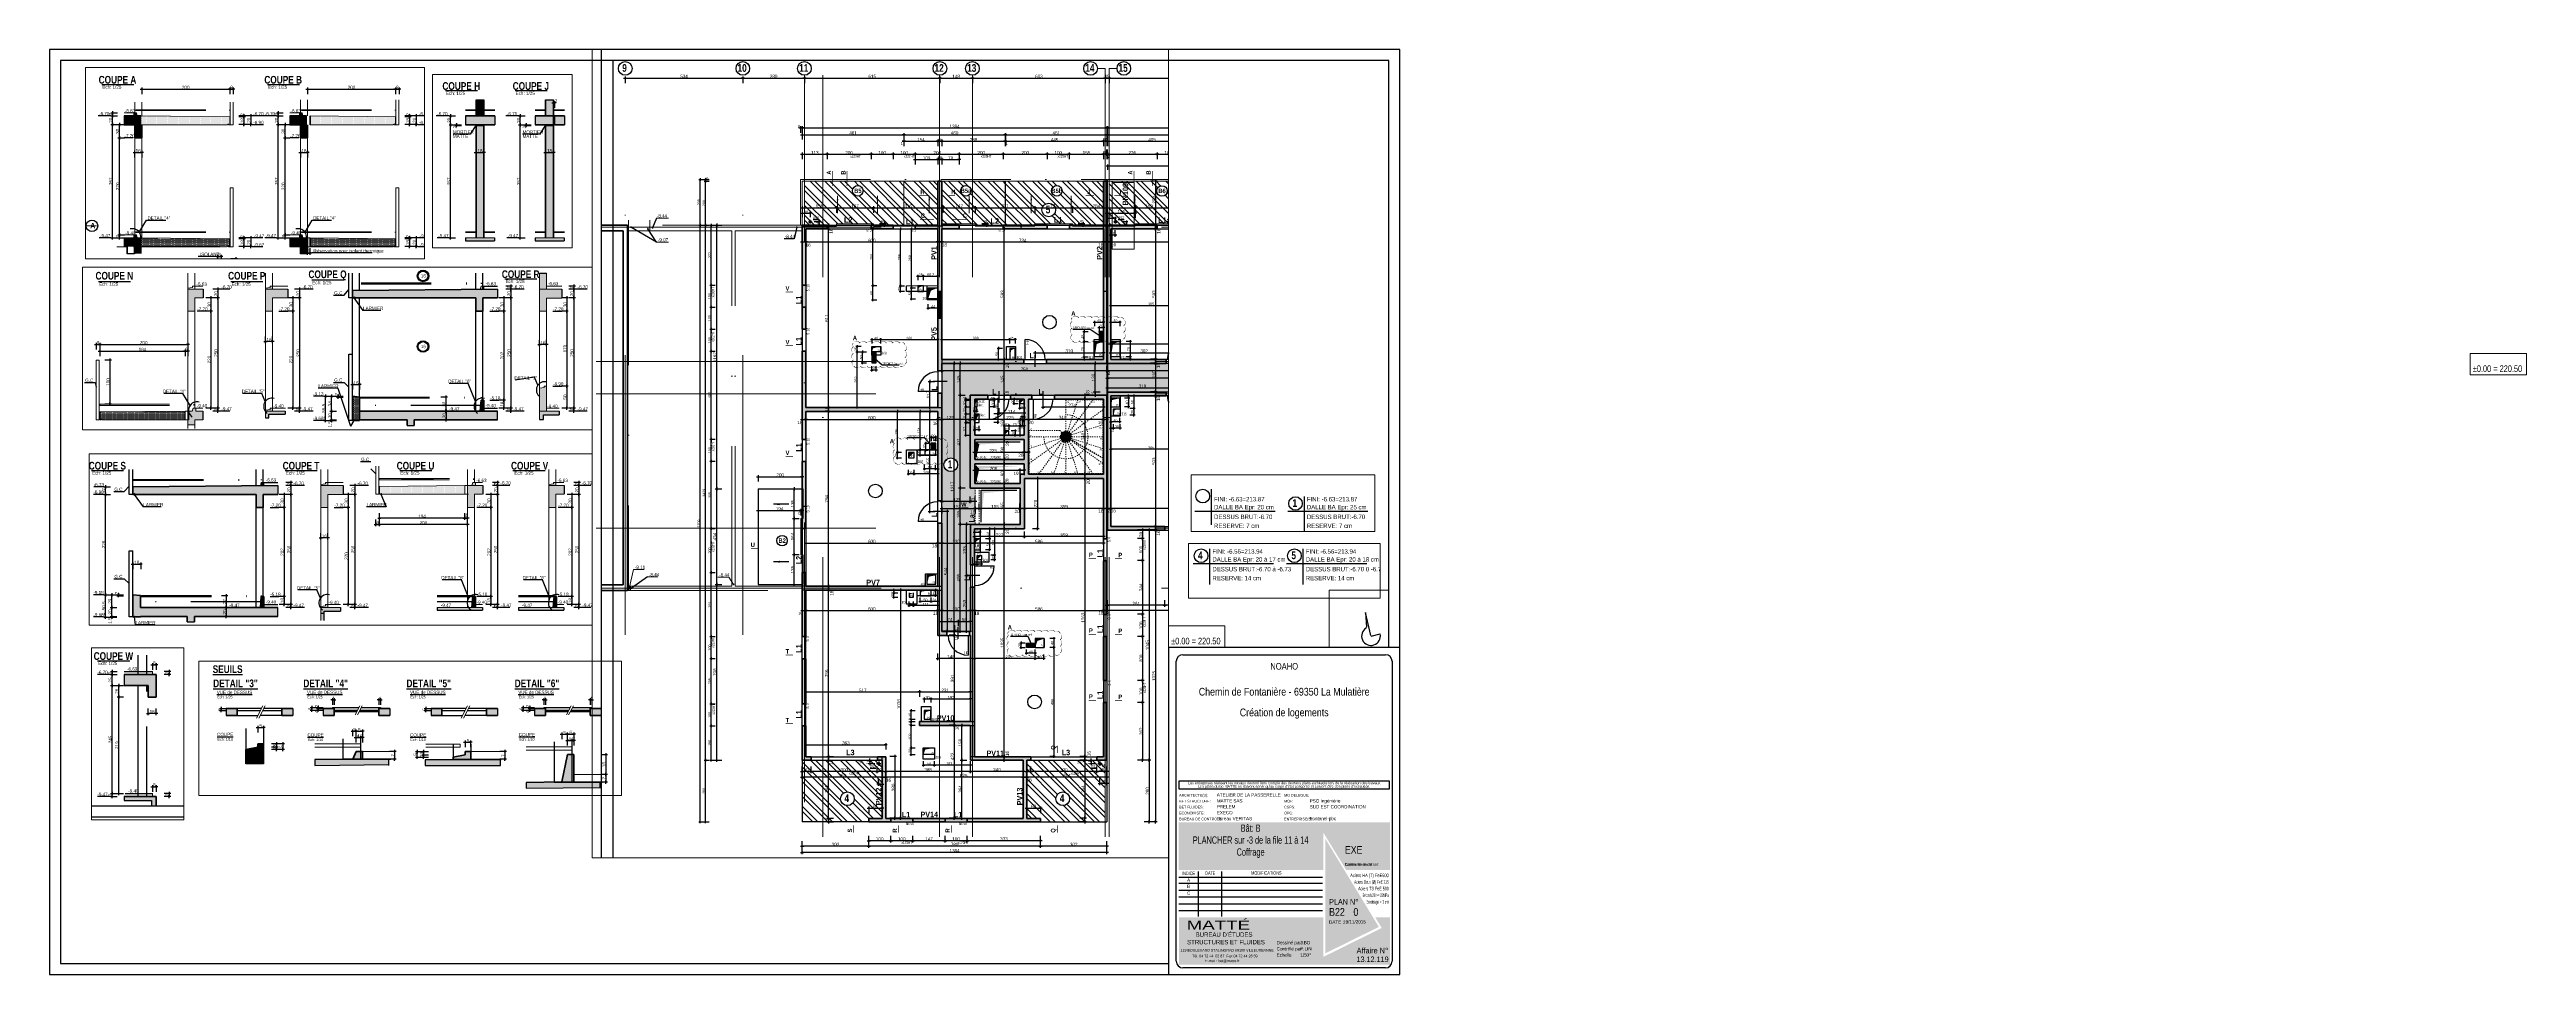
# Paper-space layout 'B22 PLsur -3' of a CAD drawing. Header units: millimetres. Extents: x -425 to 1825, y -139 to 701.
# The model-space entities are those that its viewports show. They can reach past a viewport. Long polylines and large blocks are cut down to what shows.
import ezdxf
from ezdxf.enums import TextEntityAlignment as Align

# ---------------------------------------------------------------- set-up
doc = ezdxf.new("R2010")
doc.units = ezdxf.units.MM
for name, pattern in [('CACHE', [9.525, 6.35, -3.175]), ('CACHEX2', [19.05, 12.7, -6.35]), ('TIRETPTX2', [50.8, 25.4, -12.7, 0, -12.7]), ('VW-01', [0.41656, 0.20828, -0.20828])]:
    doc.linetypes.add(name, pattern=pattern)
for name, color, linetype in [('01-Cad  2', 1, 'Continuous'), ('01-cartouche', 7, 'Continuous'), ('01-cartouche-cage A', 7, 'Continuous'), ('01_cote_gen', 4, 'Continuous'), ('01_linteaux', 2, 'Continuous'), ('01_murs_sup', 2, 'CACHEX2'), ('01_poch_BN', 9, 'Continuous'), ('01_poch_murs', 253, 'Continuous'), ('01_poch_poteaux', 250, 'Continuous'), ('01_resv', 32, 'Continuous'), ('01_texte', 230, 'Continuous'), ('AA_COTES', 2, 'Continuous')]:
    doc.layers.add(name, color=color, linetype=linetype)
doc.layers.add('01_fenetres', color=171, linetype='Continuous', plot=False)
for name, color, linetype, lineweight in [('01_murs_coup', 5, 'Continuous', 60), ('01_tram_axes', 2, 'TIRETPTX2', 9), ('_GAZELEC-BOITE INCORPO', 36, 'Continuous', 18), ('_GAZELEC-RESERVATION 2', 6, 'Continuous', 18), ('B Aménagement intérieur', 7, 'Continuous', 5)]:
    doc.layers.add(name, color=color, linetype=linetype, lineweight=lineweight)
doc.styles.add('ARIAL NA', font='ARIALN.TTF')
doc.styles.add('Arial Narrow', font='ARIALN.TTF')
doc.styles.add('cartouche', font='ARIALN.TTF', dxfattribs={"width": 0.01})
doc.styles.add('Eurostile', font='')
doc.styles.add('impact', font='impact.ttf')
doc.styles.add('MATTE_TXT', font='arial.ttf')
doc.styles.add('STYLE2', font='ARIALN.TTF')
doc.styles.add('stylemattecart', font='ARIALN.TTF')
doc.styles.get('Eurostile').set_extended_font_data('Eurostile')
doc.dimstyles.new('JB10', dxfattribs={"dimscale": 0.1, "dimtxt": 150, "dimasz": 15, "dimexe": 0.1, "dimexo": 0.1, "dimgap": 0.09, "dimtad": 1, "dimdec": 1, "dimlfac": 0.2, "dimdsep": 46, "dimtxsty": 'STYLE2', "dimblk1": 'BOND_G', "dimblk2": 'BOND_D', "dimsah": 1, "dimcen": 1.5, "dimdle": 0.01, "dimse1": 1, "dimse2": 1, "dimclrd": 4, "dimclre": 2, "dimclrt": 6, "dimazin": 2, "dimtfac": 2.333333, "dimtdec": 1, "dimtix": 1, "dimtmove": 2, "dimatfit": 3, "dimldrblk": 'BOND_G', "dimfxl": 1, "dimtolj": 1, "dimtzin": 0, "dimarcsym": 0})
doc.dimstyles.new('JB25', dxfattribs={"dimscale": 0.1, "dimtxt": 150, "dimasz": 15, "dimexe": 0.1, "dimexo": 0.1, "dimgap": 0.09, "dimtad": 1, "dimdec": 1, "dimlfac": 0.5, "dimdsep": 46, "dimtxsty": 'STYLE2', "dimblk1": 'BOND_G', "dimblk2": 'BOND_D', "dimsah": 1, "dimcen": 1.5, "dimdle": 0.01, "dimse1": 1, "dimse2": 1, "dimclrd": 4, "dimclre": 2, "dimclrt": 6, "dimazin": 2, "dimtfac": 2.333333, "dimtdec": 1, "dimtix": 1, "dimtmove": 2, "dimatfit": 3, "dimldrblk": 'BOND_G', "dimfxl": 1, "dimtolj": 1, "dimtzin": 0, "dimarcsym": 0})
doc.dimstyles.new('JB50', dxfattribs={"dimscale": 0.1, "dimtxt": 150, "dimasz": 15, "dimexe": 0.1, "dimexo": 0.1, "dimgap": 0.09, "dimtad": 1, "dimdec": 1, "dimdsep": 46, "dimtxsty": 'STYLE2', "dimblk1": 'BOND_G', "dimblk2": 'BOND_D', "dimsah": 1, "dimcen": 1.5, "dimdle": 0.01, "dimse1": 1, "dimse2": 1, "dimclrd": 4, "dimclre": 2, "dimclrt": 6, "dimazin": 2, "dimtfac": 2.333333, "dimtdec": 1, "dimtix": 1, "dimtmove": 2, "dimatfit": 3, "dimldrblk": 'BOND_G', "dimfxl": 1, "dimtolj": 1, "dimtzin": 0, "dimarcsym": 0})
doc.dimstyles.new('JB50res', dxfattribs={"dimscale": 0.1, "dimtxt": 120, "dimasz": 12, "dimexe": 0.1, "dimexo": 0.1, "dimgap": 0.09, "dimtad": 1, "dimdec": 1, "dimdsep": 46, "dimtxsty": 'STYLE2', "dimblk1": 'BOND_G', "dimblk2": 'BOND_D', "dimsah": 1, "dimcen": 1.5, "dimdle": 0.01, "dimse1": 1, "dimse2": 1, "dimclrd": 4, "dimclre": 2, "dimclrt": 6, "dimazin": 2, "dimtfac": 2.333333, "dimtdec": 1, "dimtix": 1, "dimtmove": 2, "dimatfit": 3, "dimldrblk": 'BOND_G', "dimfxl": 1, "dimtolj": 1, "dimtzin": 0, "dimarcsym": 0})
pattern_1 = [(135, (-8664.7416, 5453.817), (-11.2253202, 9e-16), [7.9375, -7.9375])]
pattern_2 = [(0, (48.2226, 0), (2.38125, 4.7625), [0, -4.7625])]
pattern_3 = [(0, (33.4553, 0), (2.38125, 4.7625), [0, -4.7625])]
pattern_4 = [(0, (34.486, -10.2716), (2.38125, 4.7625), [0, -4.7625])]

# ---------------------------------------------------------------- blocks, each defined once
blk = doc.blocks.new('cartstruc')
at = {"layer": '01-cartouche-cage A', "linetype": 'Continuous'}
h = blk.add_hatch(color=9, dxfattribs=at)
h.dxf.hatch_style = 2
h.paths.add_polyline_path([(-44, 691), (-1005, 691), (-1005, 474), (-347, 474), (-347, 644), (-243, 474), (-44, 474)])
h.paths.add_polyline_path([(-951, 670), (-408, 670), (-408, 498), (-951, 498)], flags=24)
h.paths.add_polyline_path([(-224, 591), (-105, 591), (-105, 609), (-224, 609)], flags=24)
h.paths.add_polyline_path([(-225, 610), (-106, 610), (-106, 628), (-225, 628)], flags=24)
h.paths.add_polyline_path([(-226, 625), (-65, 625), (-65, 652), (-226, 652)], flags=24)
h.paths.add_polyline_path([(-226, 647), (-85, 647), (-85, 674), (-226, 674)], flags=24)
h = blk.add_hatch(color=1, dxfattribs=at)
h.dxf.hatch_style = 2
h.paths.add_polyline_path([(-338, 616), (-338, 96), (-95, 216)])
h.paths.add_polyline_path([(-319, 264), (-191, 265), (-191, 304), (-319, 302)], flags=24)
h.paths.add_polyline_path([(-327, 203), (-70, 204), (-70, 265), (-327, 264)], flags=9)
h = blk.add_hatch(color=8, dxfattribs=at)
h.dxf.hatch_style = 2
h.paths.add_polyline_path([(-45, 259), (-111, 259), (-82, 211), (-347, 80), (-347, 259), (-1003, 259), (-1003, 44), (-45, 44)])
h.paths.add_polyline_path([(-202, 89), (-60, 89), (-60, 128), (-202, 128)], flags=24)
h.paths.add_polyline_path([(-999, 201), (-638, 201), (-638, 47), (-999, 47)], flags=24)
h.paths.add_polyline_path([(-978, 193), (-435, 193), (-435, 255), (-978, 255)], flags=24)
h.paths.add_polyline_path([(-560, 136), (-505, 136), (-505, 166), (-560, 166)], flags=24)
h.paths.add_polyline_path([(-203, 50), (-57, 50), (-57, 89), (-203, 89)], flags=24)
h.paths.add_polyline_path([(-457, 55), (-402, 55), (-402, 86), (-457, 86)], flags=24)
h.paths.add_polyline_path([(-459, 93), (-404, 93), (-404, 124), (-459, 124)], flags=24)
h.paths.add_polyline_path([(-558, 55), (-499, 55), (-499, 86), (-558, 86)], flags=24)
h.paths.add_polyline_path([(-551, 94), (-498, 94), (-498, 125), (-551, 125)], flags=24)
h.paths.add_polyline_path([(-460, 172), (-408, 172), (-408, 203), (-460, 203)], flags=24)
h.paths.add_polyline_path([(-548, 175), (-501, 175), (-501, 206), (-548, 206)], flags=24)
h.paths.add_polyline_path([(-562, 214), (-499, 214), (-499, 245), (-562, 245)], flags=8)
h.paths.add_polyline_path([(-459, 213), (-411, 213), (-411, 244), (-459, 244)], flags=24)
h.paths.add_polyline_path([(-458, 133), (-405, 133), (-405, 164), (-458, 164)], flags=24)
for p, q in [((0, 1485), (-1050, 1485)), ((-1050, 1485), (-1050, 0)), ((0, 0), (0, 1485)), ((-1050, 0), (0, 0))]:
    blk.add_line(p, q, dxfattribs=at)
at = {"layer": '01-cartouche-cage A', "color": 7, "linetype": 'Continuous'}
for p, q in [((-1015, 60), (-1015, 1422)), ((-985, 1452), (-65, 1452)), ((-35, 1422), (-35, 292)), ((-35, 292), (-35, 60)), ((-65, 30), (-985, 30))]:
    blk.add_line(p, q, dxfattribs=at)
at = {"layer": '01-cartouche-cage A', "color": 7}
for p, q in [((-1002, 879), (-48, 879)), ((-1002, 842), (-1002, 879)), ((-48, 842), (-1002, 842)), ((-48, 879), (-48, 842))]:
    blk.add_line(p, q, dxfattribs=at)
at = {"layer": '01-cartouche-cage A', "color": 8}
for p, q in [((-915, 467), (-915, 263)), ((-809, 467), (-809, 263)), ((-1004, 442), (-351, 442)), ((-1004, 414), (-351, 414)), ((-1004, 383), (-351, 383)), ((-1004, 352), (-351, 352)), ((-1004, 321), (-351, 321)), ((-1004, 290), (-351, 290))]:
    blk.add_line(p, q, dxfattribs=at)
at = {"layer": '01-cartouche-cage A', "color": 7, "linetype": 'Continuous'}
for centre, start, end in [((-985, 1422), 90, 180), ((-65, 1422), 0, 90), ((-985, 60), 180, 270), ((-65, 60), 270, 0)]:
    blk.add_arc(centre, 30, start, end, dxfattribs=at)
at = {"layer": '01-cartouche-cage A', "color": 8, "style": 'cartouche'}
for s, p in [('ARCHITECTE(S):', (-1002, 808)), ('BET STRUCTURE:', (-1002, 781)), ('MO DELEGUE:', (-525, 808)), ('MOE:', (-525, 781)), ('BET FLUIDES:', (-1002, 754)), ('ECONOMISTE:', (-1002, 727)), ('BUREAU DE CONTROLE:', (-1002, 700)), ('CSPS:', (-525, 754)), ('OPC:', (-525, 727)), ('ENTREPRISE(S):', (-525, 700))]:
    blk.add_text(s, height=12, dxfattribs=at).set_placement(p)
at = {"layer": '01-cartouche-cage A', "color": 7, "style": 'stylemattecart'}
for s, p in [('Les entreprises réalisant les travaux devront tenir compte des derniers plans architecte lors de la réalisation des travaux', (-525, 870)), ("Les plans du be MATTE ne doivent servir qu'au corps d'état concerné et doivent être des plans d'exécution.", (-525, 854))]:
    blk.add_text(s, height=12, dxfattribs=at).set_placement(p, align=Align.MIDDLE_CENTER)
for s, height, width, p, p2 in [('INDICE', 16, 0.941138, (-989, 451), (-930, 451)), ('DATE', 16, 0.922192, (-883, 452), (-838, 452)), ('MODIFICATIONS', 16, 0.943218, (-675, 453), (-537, 453)), ('Aciers HA (T) FeE500', 16, 0.978863, (-225, 442), (-50, 442)), ('Aciers Doux (Ø) FeE 235', 16, 0.76709, (-207, 412), (-50, 412)), ('Aciers TS FeE 500', 16, 0.901377, (-189, 382), (-50, 382)), ('Béton fc28 >= 25MPa', 16, 0.678142, (-170, 352), (-50, 352)), ('Enrobage = 3 cm', 16, 0.726904, (-152, 322), (-50, 322)), ('Affaire N°', 25, 1.15762, (-196, 96), (-51, 96))]:
    blk.add_text(s, height=height, dxfattribs=dict(at, width=width)).set_placement(p, p2, align=Align.FIT)
for s, height, p in [('Contrainte de sol:', 12, (-250, 494)), ('Contrainte sur le sol:', 12, (-247, 494)), ('119 BOULEVARD STALINGRAD 69100 VILLEURBANNE', 12, (-996, 104)), ('Contrôlé par :', 15, (-559, 109)), ('Dessiné par :', 15, (-559, 137)), ('Tél. 04 72 44  02 87  Fax 04 72 44 26 59', 12, (-943, 78)), ('E-mail : bet@matte.fr', 12, (-884, 56)), ('Echelle         :', 15, (-559, 81))]:
    blk.add_text(s, height=height, dxfattribs=at).set_placement(p)
at = {"layer": '01-cartouche-cage A', "color": 255, "style": 'stylemattecart'}
for s, height, p in [('PLAN N°', 25, (-321, 317)), ('DATE :', 15, (-321, 231)), ('STRUCTURES ET FLUIDES', 20, (-966, 137)), ("BUREAU D'ÉTUDES", 20, (-927, 171))]:
    blk.add_text(s, height=height, dxfattribs=at).set_placement(p)
at = {"layer": '01-cartouche-cage A', "color": 255, "style": 'stylemattecart', "width": 1.812358}
blk.add_text('MATTÉ', height=41, dxfattribs=at).set_placement((-968, 204), (-680, 204), align=Align.FIT)
at = {"layer": '01-cartouche-cage A', "color": 7, "style": 'stylemattecart'}
for tag, height, p in [('NOMCLIENT', 30, (-525, 1400)), ('ADRESSE1CLIENT', 25, (-525, 1327)), ('ADRESSE2CLIENT', 25, (-525, 1284)), ('NOMAFFAIRE1', 45, (-525, 1190)), ('NOMAFFAIRE2', 45, (-525, 1110)), ('NOMAFFAIRE3', 45, (-525, 1032)), ('ADRESSE1AFFAIRE', 20, (-525, 943)), ('ADRESSE2AFFAIRE', 20, (-525, 909)), ('INDICE-C', 15, (-959, 369)), ('INDICE-D', 15, (-959, 338)), ('INDICE-A', 15, (-959, 428)), ('INDICE-B', 15, (-959, 400)), ('DATE-A', 15, (-862, 428)), ('DATE-B', 15, (-862, 400)), ('DATE-C', 15, (-862, 369)), ('DATE-D', 15, (-862, 338)), ('INDICE-E', 15, (-959, 307)), ('INDICE-F', 15, (-959, 276)), ('DATE-E', 15, (-862, 307)), ('DATE-F', 15, (-862, 276))]:
    blk.add_attdef(tag, text='', height=height, dxfattribs=at).set_placement(p, align=Align.MIDDLE_CENTER)
for tag, height, p in [('NOMARCHI', 15, (-831, 803)), ('BETSTRUCTURE', 15, (-831, 777)), ('MODEL', 15, (-409, 803)), ('MOE', 15, (-409, 777)), ('BETFLUIDES', 15, (-831, 749)), ('ECONOMISTE', 15, (-831, 723)), ('BDC', 15, (-831, 696)), ('CSPS', 15, (-409, 749)), ('OPC', 15, (-409, 723)), ('NOMENTREPRISE', 15, (-409, 696)), ('NUMBAT', 27, (-250, 615)), ('PHASE', 35, (-250, 538)), ('CONT-SOL', 12, (-139, 490)), ('NOMDESS', 15, (-452, 132)), ('NOMING', 15, (-452, 104)), ('ECH', 15, (-452, 76)), ('NUMAFF', 25, (-196, 49))]:
    blk.add_attdef(tag, text='', height=height, dxfattribs=at).set_placement(p, align=Align.BOTTOM_LEFT)
at = {"layer": '01-cartouche-cage A', "color": 7, "style": 'stylemattecart', "width": 0.8}
for tag, p in [('TITRTEPLAN1', (-677, 665)), ('TITRTEPLAN2', (-677, 610)), ('TITRTEPLAN3', (-677, 556)), ('TITRTEPLAN4', (-677, 501))]:
    blk.add_attdef(tag, text='', height=33, dxfattribs=at).set_placement(p, align=Align.MIDDLE_CENTER)
at = {"layer": '01-cartouche-cage A', "color": 7, "style": 'stylemattecart'}
for tag, p in [('MODIF-A', (-803, 428)), ('MODIF-B', (-803, 400)), ('MODIF-C', (-803, 369)), ('MODIF-D', (-803, 338)), ('MODIF-E', (-803, 307)), ('MODIF-F', (-803, 276))]:
    blk.add_attdef(tag, text='', height=15, dxfattribs=at).set_placement(p, align=Align.MIDDLE_LEFT)
at = {"layer": '01-cartouche-cage A', "color": 255, "style": 'stylemattecart'}
for tag, height, p in [('N°P', 35, (-321, 256)), ('DATEPLAN', 15, (-258, 227)), ('IP', 35, (-210, 256))]:
    blk.add_attdef(tag, text='', height=height, dxfattribs=at).set_placement(p, align=Align.BOTTOM_LEFT)
blk = doc.blocks.new('BOND_G')
at = {"layer": 'AA_COTES', "color": 0}
for p, q in [((5, 0), (-5, 0)), ((1.8, 1.8), (-1.8, -1.8)), ((0, -5), (0, 15))]:
    blk.add_line(p, q, dxfattribs=at)
blk = doc.blocks.new('BOND_D')
at = {"layer": 'AA_COTES', "color": 0}
for p, q in [((5, 0), (-5, 0)), ((-1.8, -1.8), (1.8, 1.8)), ((0, 5), (0, -15))]:
    blk.add_line(p, q, dxfattribs=at)
blk = doc.blocks.new('*D2543')
at = {"layer": '01_cote_gen', "color": 4, "lineweight": -2, "transparency": 16777216}
blk.add_line((21311, -23764), (21345, -23764), dxfattribs=at)
at = {"layer": 'Defpoints', "color": 0, "transparency": 16777216}
for p in [(21310, -23775), (21346, -23764), (21346, -23795)]:
    blk.add_point(p, dxfattribs=at)
at = {"layer": '01_cote_gen', "color": 4, "lineweight": -2, "transparency": 16777216, "xscale": 1.2, "yscale": 1.2, "zscale": 1.2, "rotation": 180}
blk.add_blockref('BOND_G', (21310, -23764), dxfattribs=at)
at = {"layer": '01_cote_gen', "color": 4, "lineweight": -2, "transparency": 16777216, "xscale": 1.2, "yscale": 1.2, "zscale": 1.2}
blk.add_blockref('BOND_D', (21346, -23764), dxfattribs=at)
at = {"layer": '01_cote_gen', "color": 6, "lineweight": 0, "transparency": 16777216, "insert": (21328, -23758), "char_height": 12, "attachment_point": 5, "style": 'STYLE2'}
blk.add_mtext('\\A1;36', dxfattribs=at)
blk = doc.blocks.new('*D2525')
at = {"layer": '01_cote_gen', "color": 4, "lineweight": -2, "ltscale": 2, "transparency": 16777216}
blk.add_line((21312, -23354), (23465, -23354), dxfattribs=at)
at = {"layer": 'Defpoints', "color": 0, "ltscale": 2, "transparency": 16777216}
for p in [(23466, -23354), (23466, -23499), (21310, -23513)]:
    blk.add_point(p, dxfattribs=at)
at = {"layer": '01_cote_gen', "color": 4, "lineweight": -2, "ltscale": 2, "transparency": 16777216, "xscale": 1.5, "yscale": 1.5, "zscale": 1.5, "rotation": 180}
blk.add_blockref('BOND_G', (21310, -23354), dxfattribs=at)
at = {"layer": '01_cote_gen', "color": 4, "lineweight": -2, "ltscale": 2, "transparency": 16777216, "xscale": 1.5, "yscale": 1.5, "zscale": 1.5}
blk.add_blockref('BOND_D', (23466, -23354), dxfattribs=at)
at = {"layer": '01_cote_gen', "color": 6, "lineweight": 0, "ltscale": 2, "transparency": 16777216, "insert": (22388, -23347), "char_height": 15, "attachment_point": 5, "style": 'STYLE2'}
blk.add_mtext('\\A1;2156', dxfattribs=at)
blk = doc.blocks.new('*D2527')
at = {"layer": '01_cote_gen', "color": 4, "lineweight": -2, "ltscale": 2, "transparency": 16777216}
blk.add_line((21312, -23385), (22527, -23385), dxfattribs=at)
at = {"layer": 'Defpoints', "color": 0, "ltscale": 2, "transparency": 16777216}
for p in [(21310, -23362), (22528, -23385), (22528, -23401)]:
    blk.add_point(p, dxfattribs=at)
at = {"layer": '01_cote_gen', "color": 4, "lineweight": -2, "ltscale": 2, "transparency": 16777216, "xscale": 1.5, "yscale": 1.5, "zscale": 1.5, "rotation": 180}
blk.add_blockref('BOND_G', (21310, -23385), dxfattribs=at)
at = {"layer": '01_cote_gen', "color": 4, "lineweight": -2, "ltscale": 2, "transparency": 16777216, "xscale": 1.5, "yscale": 1.5, "zscale": 1.5}
blk.add_blockref('BOND_D', (22528, -23385), dxfattribs=at)
at = {"layer": '01_cote_gen', "color": 6, "lineweight": 0, "ltscale": 2, "transparency": 16777216, "insert": (21919, -23377), "char_height": 15, "attachment_point": 5, "style": 'STYLE2'}
blk.add_mtext('\\A1;1218', dxfattribs=at)
blk = doc.blocks.new('*D2528')
at = {"layer": '01_cote_gen', "color": 4, "lineweight": -2, "ltscale": 2, "transparency": 16777216}
blk.add_line((21312, -23415), (21714, -23415), dxfattribs=at)
at = {"layer": 'Defpoints', "color": 0, "ltscale": 2, "transparency": 16777216}
for p in [(21310, -23499), (21715, -23415), (21715, -23499)]:
    blk.add_point(p, dxfattribs=at)
at = {"layer": '01_cote_gen', "color": 4, "lineweight": -2, "ltscale": 2, "transparency": 16777216, "xscale": 1.5, "yscale": 1.5, "zscale": 1.5, "rotation": 180}
blk.add_blockref('BOND_G', (21310, -23415), dxfattribs=at)
at = {"layer": '01_cote_gen', "color": 4, "lineweight": -2, "ltscale": 2, "transparency": 16777216, "xscale": 1.5, "yscale": 1.5, "zscale": 1.5}
blk.add_blockref('BOND_D', (21715, -23415), dxfattribs=at)
at = {"layer": '01_cote_gen', "color": 6, "lineweight": 0, "ltscale": 2, "transparency": 16777216, "insert": (21513, -23408), "char_height": 15, "attachment_point": 5, "style": 'STYLE2'}
blk.add_mtext('\\A1;405', dxfattribs=at)
blk = doc.blocks.new('*D2546')
at = {"layer": '01_cote_gen', "color": 4, "lineweight": -2, "ltscale": 2, "transparency": 16777216}
blk.add_line((21345, -23841), (21328, -23841), dxfattribs=at)
at = {"layer": 'Defpoints', "color": 0, "ltscale": 2, "transparency": 16777216}
for p in [(21326, -23821), (21326, -23841), (21346, -23789)]:
    blk.add_point(p, dxfattribs=at)
at = {"layer": '01_cote_gen', "color": 4, "lineweight": -2, "ltscale": 2, "transparency": 16777216, "xscale": 1.5, "yscale": 1.5, "zscale": 1.5, "rotation": 180}
blk.add_blockref('BOND_D', (21326, -23841), dxfattribs=at)
at = {"layer": '01_cote_gen', "color": 4, "lineweight": -2, "ltscale": 2, "transparency": 16777216, "xscale": 1.5, "yscale": 1.5, "zscale": 1.5}
blk.add_blockref('BOND_G', (21346, -23841), dxfattribs=at)
at = {"layer": '01_cote_gen', "color": 6, "lineweight": 0, "ltscale": 2, "transparency": 16777216, "insert": (21336, -23834), "char_height": 15, "attachment_point": 5, "style": 'STYLE2'}
blk.add_mtext('\\A1;20', dxfattribs=at)
blk = doc.blocks.new('*D2551')
at = {"layer": '01_cote_gen', "color": 4, "lineweight": -2, "ltscale": 2, "transparency": 16777216}
blk.add_line((19926, -23385), (20384, -23385), dxfattribs=at)
at = {"layer": 'Defpoints', "color": 0, "ltscale": 2, "transparency": 16777216}
for p in [(20385, -23385), (19924, -23431), (20385, -23431)]:
    blk.add_point(p, dxfattribs=at)
at = {"layer": '01_cote_gen', "color": 4, "lineweight": -2, "ltscale": 2, "transparency": 16777216, "xscale": 1.5, "yscale": 1.5, "zscale": 1.5, "rotation": 180}
blk.add_blockref('BOND_G', (19924, -23385), dxfattribs=at)
at = {"layer": '01_cote_gen', "color": 4, "lineweight": -2, "ltscale": 2, "transparency": 16777216, "xscale": 1.5, "yscale": 1.5, "zscale": 1.5}
blk.add_blockref('BOND_D', (20385, -23385), dxfattribs=at)
at = {"layer": '01_cote_gen', "color": 6, "lineweight": 0, "ltscale": 2, "transparency": 16777216, "insert": (20155, -23377), "char_height": 15, "attachment_point": 5, "style": 'STYLE2'}
blk.add_mtext('\\A1;461', dxfattribs=at)
blk = doc.blocks.new('*D2552')
at = {"layer": '01_cote_gen', "color": 4, "lineweight": -2, "ltscale": 2, "transparency": 16777216}
for p, q in [((20384, -23415), (20382, -23415)), ((20386, -23415), (20385, -23415)), ((20388, -23415), (20389, -23415))]:
    blk.add_line(p, q, dxfattribs=at)
at = {"layer": 'Defpoints', "color": 0, "ltscale": 2, "transparency": 16777216}
for p in [(20385, -23415), (20385, -23492), (20386, -23492)]:
    blk.add_point(p, dxfattribs=at)
at = {"layer": '01_cote_gen', "color": 4, "lineweight": -2, "ltscale": 2, "transparency": 16777216, "xscale": 1.5, "yscale": 1.5, "zscale": 1.5}
blk.add_blockref('BOND_D', (20385, -23415), dxfattribs=at)
at = {"layer": '01_cote_gen', "color": 4, "lineweight": -2, "ltscale": 2, "transparency": 16777216, "xscale": 1.5, "yscale": 1.5, "zscale": 1.5, "rotation": 180}
blk.add_blockref('BOND_G', (20386, -23415), dxfattribs=at)
at = {"layer": '01_cote_gen', "color": 6, "lineweight": 0, "ltscale": 2, "transparency": 16777216, "insert": (20376, -23425), "char_height": 15, "attachment_point": 5, "style": 'STYLE2'}
blk.add_mtext('\\A1;1', dxfattribs=at)
blk = doc.blocks.new('*D2553')
at = {"layer": '01_cote_gen', "color": 4, "lineweight": -2, "ltscale": 2, "transparency": 16777216}
blk.add_line((20388, -23385), (20845, -23385), dxfattribs=at)
at = {"layer": 'Defpoints', "color": 0, "ltscale": 2, "transparency": 16777216}
for p in [(20846, -23385), (20386, -23454), (20846, -23460)]:
    blk.add_point(p, dxfattribs=at)
at = {"layer": '01_cote_gen', "color": 4, "lineweight": -2, "ltscale": 2, "transparency": 16777216, "xscale": 1.5, "yscale": 1.5, "zscale": 1.5, "rotation": 180}
blk.add_blockref('BOND_G', (20386, -23385), dxfattribs=at)
at = {"layer": '01_cote_gen', "color": 4, "lineweight": -2, "ltscale": 2, "transparency": 16777216, "xscale": 1.5, "yscale": 1.5, "zscale": 1.5}
blk.add_blockref('BOND_D', (20846, -23385), dxfattribs=at)
at = {"layer": '01_cote_gen', "color": 6, "lineweight": 0, "ltscale": 2, "transparency": 16777216, "insert": (20616, -23377), "char_height": 15, "attachment_point": 5, "style": 'STYLE2'}
blk.add_mtext('\\A1;460', dxfattribs=at)
blk = doc.blocks.new('*D2554')
at = {"layer": '01_cote_gen', "color": 4, "lineweight": -2, "ltscale": 2, "transparency": 16777216}
blk.add_line((20849, -23385), (21307, -23385), dxfattribs=at)
at = {"layer": 'Defpoints', "color": 0, "ltscale": 2, "transparency": 16777216}
for p in [(21308, -23385), (20847, -23469), (21308, -23489)]:
    blk.add_point(p, dxfattribs=at)
at = {"layer": '01_cote_gen', "color": 4, "lineweight": -2, "ltscale": 2, "transparency": 16777216, "xscale": 1.5, "yscale": 1.5, "zscale": 1.5, "rotation": 180}
blk.add_blockref('BOND_G', (20847, -23385), dxfattribs=at)
at = {"layer": '01_cote_gen', "color": 4, "lineweight": -2, "ltscale": 2, "transparency": 16777216, "xscale": 1.5, "yscale": 1.5, "zscale": 1.5}
blk.add_blockref('BOND_D', (21308, -23385), dxfattribs=at)
at = {"layer": '01_cote_gen', "color": 6, "lineweight": 0, "ltscale": 2, "transparency": 16777216, "insert": (21078, -23377), "char_height": 15, "attachment_point": 5, "style": 'STYLE2'}
blk.add_mtext('\\A1;461', dxfattribs=at)
blk = doc.blocks.new('*D2555')
at = {"layer": '01_cote_gen', "color": 4, "lineweight": -2, "ltscale": 2, "transparency": 16777216}
for p, q in [((20845, -23415), (20843, -23415)), ((20847, -23415), (20846, -23415)), ((20849, -23415), (20850, -23415))]:
    blk.add_line(p, q, dxfattribs=at)
at = {"layer": 'Defpoints', "color": 0, "ltscale": 2, "transparency": 16777216}
for p in [(20846, -23415), (20846, -23492), (20847, -23492)]:
    blk.add_point(p, dxfattribs=at)
at = {"layer": '01_cote_gen', "color": 4, "lineweight": -2, "ltscale": 2, "transparency": 16777216, "xscale": 1.5, "yscale": 1.5, "zscale": 1.5}
blk.add_blockref('BOND_D', (20846, -23415), dxfattribs=at)
at = {"layer": '01_cote_gen', "color": 4, "lineweight": -2, "ltscale": 2, "transparency": 16777216, "xscale": 1.5, "yscale": 1.5, "zscale": 1.5, "rotation": 180}
blk.add_blockref('BOND_G', (20847, -23415), dxfattribs=at)
at = {"layer": '01_cote_gen', "color": 6, "lineweight": 0, "ltscale": 2, "transparency": 16777216, "insert": (20852, -23425), "char_height": 15, "attachment_point": 5, "style": 'STYLE2'}
blk.add_mtext('\\A1;1', dxfattribs=at)
blk = doc.blocks.new('*D2556')
at = {"layer": '01_cote_gen', "color": 4, "lineweight": -2, "ltscale": 2, "transparency": 16777216}
blk.add_line((19926, -23354), (21307, -23354), dxfattribs=at)
at = {"layer": 'Defpoints', "color": 0, "ltscale": 2, "transparency": 16777216}
for p in [(19924, -23373), (21308, -23354), (21308, -23373)]:
    blk.add_point(p, dxfattribs=at)
at = {"layer": '01_cote_gen', "color": 4, "lineweight": -2, "ltscale": 2, "transparency": 16777216, "xscale": 1.5, "yscale": 1.5, "zscale": 1.5, "rotation": 180}
blk.add_blockref('BOND_G', (19924, -23354), dxfattribs=at)
at = {"layer": '01_cote_gen', "color": 4, "lineweight": -2, "ltscale": 2, "transparency": 16777216, "xscale": 1.5, "yscale": 1.5, "zscale": 1.5}
blk.add_blockref('BOND_D', (21308, -23354), dxfattribs=at)
at = {"layer": '01_cote_gen', "color": 6, "lineweight": 0, "ltscale": 2, "transparency": 16777216, "insert": (20616, -23347), "char_height": 15, "attachment_point": 5, "style": 'STYLE2'}
blk.add_mtext('\\A1;1384', dxfattribs=at)
blk = doc.blocks.new('*D2562')
at = {"layer": '01_cote_gen', "color": 4, "lineweight": -2, "ltscale": 2, "transparency": 16777216}
blk.add_line((19918, -23354), (19923, -23354), dxfattribs=at)
at = {"layer": 'Defpoints', "color": 0, "ltscale": 2, "transparency": 16777216}
for p in [(19924, -23354), (19916, -23455), (19924, -23463)]:
    blk.add_point(p, dxfattribs=at)
at = {"layer": '01_cote_gen', "color": 4, "lineweight": -2, "ltscale": 2, "transparency": 16777216, "xscale": 1.5, "yscale": 1.5, "zscale": 1.5, "rotation": 180}
blk.add_blockref('BOND_G', (19916, -23354), dxfattribs=at)
at = {"layer": '01_cote_gen', "color": 4, "lineweight": -2, "ltscale": 2, "transparency": 16777216, "xscale": 1.5, "yscale": 1.5, "zscale": 1.5}
blk.add_blockref('BOND_D', (19924, -23354), dxfattribs=at)
at = {"layer": '01_cote_gen', "color": 6, "lineweight": 0, "ltscale": 2, "transparency": 16777216, "insert": (19910, -23348), "char_height": 15, "attachment_point": 5, "style": 'STYLE2'}
blk.add_mtext('\\A1;8', dxfattribs=at)
blk = doc.blocks.new('*D2557')
at = {"layer": '01_cote_gen', "color": 4, "lineweight": -2, "transparency": 16777216}
blk.add_line((19484, -23595), (19484, -23590), dxfattribs=at)
at = {"layer": 'Defpoints', "color": 0, "transparency": 16777216}
for p in [(19484, -23588), (19541, -23588), (19541, -23596)]:
    blk.add_point(p, dxfattribs=at)
at = {"layer": '01_cote_gen', "color": 4, "lineweight": -2, "transparency": 16777216, "xscale": 1.2, "yscale": 1.2, "zscale": 1.2}
for name, p, rotation in [('BOND_D', (19484, -23588), 90), ('BOND_G', (19484, -23596), 270)]:
    blk.add_blockref(name, p, dxfattribs=dict(at, rotation=rotation))
at = {"layer": '01_cote_gen', "color": 6, "lineweight": 0, "transparency": 16777216, "insert": (19491, -23583), "char_height": 12, "attachment_point": 5, "rotation": 90, "style": 'STYLE2'}
blk.add_mtext('\\A1;8', dxfattribs=at)
blk = doc.blocks.new('*D2563')
at = {"layer": '01_cote_gen', "color": 4, "lineweight": -2, "transparency": 16777216}
blk.add_line((19925, -23742), (19959, -23742), dxfattribs=at)
at = {"layer": 'Defpoints', "color": 0, "transparency": 16777216}
for p in [(19924, -23752), (19960, -23742), (19960, -23772)]:
    blk.add_point(p, dxfattribs=at)
at = {"layer": '01_cote_gen', "color": 4, "lineweight": -2, "transparency": 16777216, "xscale": 1.2, "yscale": 1.2, "zscale": 1.2, "rotation": 180}
blk.add_blockref('BOND_G', (19924, -23742), dxfattribs=at)
at = {"layer": '01_cote_gen', "color": 4, "lineweight": -2, "transparency": 16777216, "xscale": 1.2, "yscale": 1.2, "zscale": 1.2}
blk.add_blockref('BOND_D', (19960, -23742), dxfattribs=at)
at = {"layer": '01_cote_gen', "color": 6, "lineweight": 0, "transparency": 16777216, "insert": (19942, -23736), "char_height": 12, "attachment_point": 5, "style": 'STYLE2'}
blk.add_mtext('\\A1;36', dxfattribs=at)
blk = doc.blocks.new('*D2558')
at = {"layer": '01_cote_gen', "color": 4, "lineweight": -2, "transparency": 16777216}
blk.add_line((19461, -23795), (19461, -23590), dxfattribs=at)
at = {"layer": 'Defpoints', "color": 0, "transparency": 16777216}
for p in [(19461, -23588), (19478, -23588), (19478, -23796)]:
    blk.add_point(p, dxfattribs=at)
at = {"layer": '01_cote_gen', "color": 4, "lineweight": -2, "transparency": 16777216, "xscale": 1.2, "yscale": 1.2, "zscale": 1.2}
for name, p, rotation in [('BOND_D', (19461, -23588), 90), ('BOND_G', (19461, -23796), 270)]:
    blk.add_blockref(name, p, dxfattribs=dict(at, rotation=rotation))
at = {"layer": '01_cote_gen', "color": 6, "lineweight": 0, "transparency": 16777216, "insert": (19455, -23692), "char_height": 12, "attachment_point": 5, "rotation": 90, "style": 'STYLE2'}
blk.add_mtext('\\A1;208', dxfattribs=at)
blk = doc.blocks.new('*D2564')
at = {"layer": '01_cote_gen', "color": 4, "lineweight": -2, "ltscale": 2, "transparency": 16777216}
blk.add_line((20388, -23415), (20539, -23415), dxfattribs=at)
at = {"layer": 'Defpoints', "color": 0, "ltscale": 2, "transparency": 16777216}
for p in [(20386, -23421), (20540, -23415), (20540, -23498)]:
    blk.add_point(p, dxfattribs=at)
at = {"layer": '01_cote_gen', "color": 4, "lineweight": -2, "ltscale": 2, "transparency": 16777216, "xscale": 1.5, "yscale": 1.5, "zscale": 1.5, "rotation": 180}
blk.add_blockref('BOND_G', (20386, -23415), dxfattribs=at)
at = {"layer": '01_cote_gen', "color": 4, "lineweight": -2, "ltscale": 2, "transparency": 16777216, "xscale": 1.5, "yscale": 1.5, "zscale": 1.5}
blk.add_blockref('BOND_D', (20540, -23415), dxfattribs=at)
at = {"layer": '01_cote_gen', "color": 6, "lineweight": 0, "ltscale": 2, "transparency": 16777216, "insert": (20463, -23408), "char_height": 15, "attachment_point": 5, "style": 'STYLE2'}
blk.add_mtext('\\A1;154', dxfattribs=at)
blk = doc.blocks.new('*D2559')
at = {"layer": '01_cote_gen', "color": 4, "lineweight": -2, "ltscale": 2, "transparency": 16777216}
blk.add_line((20560, -23415), (20845, -23415), dxfattribs=at)
at = {"layer": 'Defpoints', "color": 0, "ltscale": 2, "transparency": 16777216}
for p in [(20558, -23433), (20846, -23415), (20846, -23433)]:
    blk.add_point(p, dxfattribs=at)
at = {"layer": '01_cote_gen', "color": 4, "lineweight": -2, "ltscale": 2, "transparency": 16777216, "xscale": 1.5, "yscale": 1.5, "zscale": 1.5, "rotation": 180}
blk.add_blockref('BOND_G', (20558, -23415), dxfattribs=at)
at = {"layer": '01_cote_gen', "color": 4, "lineweight": -2, "ltscale": 2, "transparency": 16777216, "xscale": 1.5, "yscale": 1.5, "zscale": 1.5}
blk.add_blockref('BOND_D', (20846, -23415), dxfattribs=at)
at = {"layer": '01_cote_gen', "color": 6, "lineweight": 0, "ltscale": 2, "transparency": 16777216, "insert": (20702, -23408), "char_height": 15, "attachment_point": 5, "style": 'STYLE2'}
blk.add_mtext('\\A1;288', dxfattribs=at)
blk = doc.blocks.new('*D2560')
at = {"layer": '01_cote_gen', "color": 4, "lineweight": -2, "ltscale": 2, "transparency": 16777216}
blk.add_line((20849, -23415), (21291, -23415), dxfattribs=at)
at = {"layer": 'Defpoints', "color": 0, "ltscale": 2, "transparency": 16777216}
for p in [(20847, -23409), (21292, -23415), (21292, -23478)]:
    blk.add_point(p, dxfattribs=at)
at = {"layer": '01_cote_gen', "color": 4, "lineweight": -2, "ltscale": 2, "transparency": 16777216, "xscale": 1.5, "yscale": 1.5, "zscale": 1.5, "rotation": 180}
blk.add_blockref('BOND_G', (20847, -23415), dxfattribs=at)
at = {"layer": '01_cote_gen', "color": 4, "lineweight": -2, "ltscale": 2, "transparency": 16777216, "xscale": 1.5, "yscale": 1.5, "zscale": 1.5}
blk.add_blockref('BOND_D', (21292, -23415), dxfattribs=at)
at = {"layer": '01_cote_gen', "color": 6, "lineweight": 0, "ltscale": 2, "transparency": 16777216, "insert": (21070, -23408), "char_height": 15, "attachment_point": 5, "style": 'STYLE2'}
blk.add_mtext('\\A1;445', dxfattribs=at)
blk = doc.blocks.new('*D2561')
at = {"layer": '01_cote_gen', "color": 4, "lineweight": -2, "ltscale": 2, "transparency": 16777216}
blk.add_line((19484, -23795), (19484, -23598), dxfattribs=at)
at = {"layer": 'Defpoints', "color": 0, "ltscale": 2, "transparency": 16777216}
for p in [(19484, -23596), (19501, -23596), (19501, -23796)]:
    blk.add_point(p, dxfattribs=at)
at = {"layer": '01_cote_gen', "color": 4, "lineweight": -2, "ltscale": 2, "transparency": 16777216, "xscale": 1.2, "yscale": 1.2, "zscale": 1.2}
for name, p, rotation in [('BOND_D', (19484, -23596), 90), ('BOND_G', (19484, -23796), 270)]:
    blk.add_blockref(name, p, dxfattribs=dict(at, rotation=rotation))
at = {"layer": '01_cote_gen', "color": 6, "lineweight": 0, "ltscale": 2, "transparency": 16777216, "insert": (19478, -23696), "char_height": 12, "attachment_point": 5, "rotation": 90, "style": 'STYLE2'}
blk.add_mtext('\\A1;200', dxfattribs=at)
blk = doc.blocks.new('*D2565')
at = {"layer": '01_cote_gen', "color": 4, "lineweight": -2, "ltscale": 2, "transparency": 16777216}
for p, q in [((21291, -23415), (21289, -23415)), ((21308, -23415), (21292, -23415)), ((21310, -23415), (21311, -23415))]:
    blk.add_line(p, q, dxfattribs=at)
at = {"layer": 'Defpoints', "color": 0, "ltscale": 2, "transparency": 16777216}
for p in [(21292, -23415), (21292, -23438), (21308, -23408)]:
    blk.add_point(p, dxfattribs=at)
at = {"layer": '01_cote_gen', "color": 4, "lineweight": -2, "ltscale": 2, "transparency": 16777216, "xscale": 1.5, "yscale": 1.5, "zscale": 1.5}
blk.add_blockref('BOND_D', (21292, -23415), dxfattribs=at)
at = {"layer": '01_cote_gen', "color": 4, "lineweight": -2, "ltscale": 2, "transparency": 16777216, "xscale": 1.5, "yscale": 1.5, "zscale": 1.5, "rotation": 180}
blk.add_blockref('BOND_G', (21308, -23415), dxfattribs=at)
at = {"layer": '01_cote_gen', "color": 6, "lineweight": 0, "ltscale": 2, "transparency": 16777216, "insert": (21300, -23408), "char_height": 15, "attachment_point": 5, "style": 'STYLE2'}
blk.add_mtext('\\A1;16', dxfattribs=at)
blk = doc.blocks.new('*D2573')
at = {"layer": '01_cote_gen', "color": 4, "lineweight": -2, "ltscale": 0.1, "transparency": 16777216}
blk.add_line((23457, -25546), (21312, -25546), dxfattribs=at)
at = {"layer": 'Defpoints', "color": 0, "ltscale": 0.1, "transparency": 16777216}
for p in [(21310, -25180), (23458, -25180), (21310, -25546)]:
    blk.add_point(p, dxfattribs=at)
at = {"layer": '01_cote_gen', "color": 4, "lineweight": -2, "ltscale": 0.1, "transparency": 16777216, "xscale": 1.5, "yscale": 1.5, "zscale": 1.5, "rotation": 180}
blk.add_blockref('BOND_D', (21310, -25546), dxfattribs=at)
at = {"layer": '01_cote_gen', "color": 4, "lineweight": -2, "ltscale": 0.1, "transparency": 16777216, "xscale": 1.5, "yscale": 1.5, "zscale": 1.5}
blk.add_blockref('BOND_G', (23458, -25546), dxfattribs=at)
at = {"layer": '01_cote_gen', "color": 6, "ltscale": 0.1, "transparency": 16777216, "insert": (22384, -25539), "char_height": 15, "attachment_point": 5, "style": 'STYLE2'}
blk.add_mtext('\\A1;2148', dxfattribs=at)
blk = doc.blocks.new('*D2585')
at = {"layer": '01_cote_gen', "color": 4, "lineweight": -2, "ltscale": 0.1, "transparency": 16777216}
blk.add_line((21670, -25521), (21573, -25521), dxfattribs=at)
at = {"layer": 'Defpoints', "color": 0, "ltscale": 0.1, "transparency": 16777216}
for p in [(21571, -25180), (21671, -25180), (21571, -25521)]:
    blk.add_point(p, dxfattribs=at)
at = {"layer": '01_cote_gen', "color": 4, "lineweight": -2, "ltscale": 0.1, "transparency": 16777216, "xscale": 1.5, "yscale": 1.5, "zscale": 1.5, "rotation": 180}
blk.add_blockref('BOND_D', (21571, -25521), dxfattribs=at)
at = {"layer": '01_cote_gen', "color": 4, "lineweight": -2, "ltscale": 0.1, "transparency": 16777216, "xscale": 1.5, "yscale": 1.5, "zscale": 1.5}
blk.add_blockref('BOND_G', (21671, -25521), dxfattribs=at)
at = {"layer": '01_cote_gen', "color": 6, "ltscale": 0.1, "transparency": 16777216, "insert": (21621, -25514), "char_height": 15, "attachment_point": 5, "style": 'STYLE2'}
blk.add_mtext('\\A1;100', dxfattribs=at)
blk = doc.blocks.new('*D2586')
at = {"layer": '01_cote_gen', "color": 4, "lineweight": -2, "ltscale": 0.1, "transparency": 16777216}
blk.add_line((21570, -25521), (21312, -25521), dxfattribs=at)
at = {"layer": 'Defpoints', "color": 0, "ltscale": 0.1, "transparency": 16777216}
for p in [(21310, -25180), (21571, -25180), (21310, -25521)]:
    blk.add_point(p, dxfattribs=at)
at = {"layer": '01_cote_gen', "color": 4, "lineweight": -2, "ltscale": 0.1, "transparency": 16777216, "xscale": 1.5, "yscale": 1.5, "zscale": 1.5, "rotation": 180}
blk.add_blockref('BOND_D', (21310, -25521), dxfattribs=at)
at = {"layer": '01_cote_gen', "color": 4, "lineweight": -2, "ltscale": 0.1, "transparency": 16777216, "xscale": 1.5, "yscale": 1.5, "zscale": 1.5}
blk.add_blockref('BOND_G', (21571, -25521), dxfattribs=at)
at = {"layer": '01_cote_gen', "color": 6, "ltscale": 0.1, "transparency": 16777216, "insert": (21441, -25514), "char_height": 15, "attachment_point": 5, "style": 'STYLE2'}
blk.add_mtext('\\A1;261', dxfattribs=at)
blk = doc.blocks.new('*D2587')
at = {"layer": '01_cote_gen', "color": 4, "lineweight": -2, "ltscale": 0.1, "transparency": 16777216}
blk.add_line((19925, -25546), (19939, -25546), dxfattribs=at)
at = {"layer": 'Defpoints', "color": 0, "ltscale": 0.1, "transparency": 16777216}
for p in [(19924, -25576), (19940, -25546), (19940, -25576)]:
    blk.add_point(p, dxfattribs=at)
at = {"layer": '01_cote_gen', "color": 4, "lineweight": -2, "ltscale": 0.1, "transparency": 16777216, "xscale": 1.2, "yscale": 1.2, "zscale": 1.2, "rotation": 180}
blk.add_blockref('BOND_G', (19924, -25546), dxfattribs=at)
at = {"layer": '01_cote_gen', "color": 4, "lineweight": -2, "ltscale": 0.1, "transparency": 16777216, "xscale": 1.2, "yscale": 1.2, "zscale": 1.2}
blk.add_blockref('BOND_D', (19940, -25546), dxfattribs=at)
at = {"layer": '01_cote_gen', "color": 6, "ltscale": 0.1, "transparency": 16777216, "insert": (19915, -25558), "char_height": 12, "attachment_point": 5, "style": 'STYLE2'}
blk.add_mtext('\\A1;16', dxfattribs=at)
blk = doc.blocks.new('*D2588')
at = {"layer": '01_cote_gen', "color": 4, "lineweight": -2, "ltscale": 0.1, "transparency": 16777216}
blk.add_line((19942, -25546), (20539, -25546), dxfattribs=at)
at = {"layer": 'Defpoints', "color": 0, "ltscale": 0.1, "transparency": 16777216}
for p in [(19940, -25576), (20540, -25546), (20540, -25556)]:
    blk.add_point(p, dxfattribs=at)
at = {"layer": '01_cote_gen', "color": 4, "lineweight": -2, "ltscale": 0.1, "transparency": 16777216, "xscale": 1.5, "yscale": 1.5, "zscale": 1.5, "rotation": 180}
blk.add_blockref('BOND_G', (19940, -25546), dxfattribs=at)
at = {"layer": '01_cote_gen', "color": 4, "lineweight": -2, "ltscale": 0.1, "transparency": 16777216, "xscale": 1.5, "yscale": 1.5, "zscale": 1.5}
blk.add_blockref('BOND_D', (20540, -25546), dxfattribs=at)
at = {"layer": '01_cote_gen', "color": 6, "ltscale": 0.1, "transparency": 16777216, "insert": (20240, -25539), "char_height": 15, "attachment_point": 5, "style": 'STYLE2'}
blk.add_mtext('\\A1;600', dxfattribs=at)
blk = doc.blocks.new('*D2589')
at = {"layer": '01_cote_gen', "color": 4, "lineweight": -2, "ltscale": 0.1, "transparency": 16777216}
blk.add_line((20542, -25546), (20557, -25546), dxfattribs=at)
at = {"layer": 'Defpoints', "color": 0, "ltscale": 0.1, "transparency": 16777216}
for p in [(20540, -25556), (20558, -25546), (20558, -25546)]:
    blk.add_point(p, dxfattribs=at)
at = {"layer": '01_cote_gen', "color": 4, "lineweight": -2, "ltscale": 0.1, "transparency": 16777216, "xscale": 1.5, "yscale": 1.5, "zscale": 1.5, "rotation": 180}
blk.add_blockref('BOND_G', (20540, -25546), dxfattribs=at)
at = {"layer": '01_cote_gen', "color": 4, "lineweight": -2, "ltscale": 0.1, "transparency": 16777216, "xscale": 1.5, "yscale": 1.5, "zscale": 1.5}
blk.add_blockref('BOND_D', (20558, -25546), dxfattribs=at)
at = {"layer": '01_cote_gen', "color": 6, "ltscale": 0.1, "transparency": 16777216, "insert": (20530, -25558), "char_height": 15, "attachment_point": 5, "style": 'STYLE2'}
blk.add_mtext('\\A1;18', dxfattribs=at)
blk = doc.blocks.new('*D2590')
at = {"layer": '01_cote_gen', "color": 4, "lineweight": -2, "ltscale": 0.1, "transparency": 16777216}
blk.add_line((20560, -25546), (20687, -25546), dxfattribs=at)
at = {"layer": 'Defpoints', "color": 0, "ltscale": 0.1, "transparency": 16777216}
for p in [(20558, -25546), (20688, -25546), (20688, -25546)]:
    blk.add_point(p, dxfattribs=at)
at = {"layer": '01_cote_gen', "color": 4, "lineweight": -2, "ltscale": 0.1, "transparency": 16777216, "xscale": 1.5, "yscale": 1.5, "zscale": 1.5, "rotation": 180}
blk.add_blockref('BOND_G', (20558, -25546), dxfattribs=at)
at = {"layer": '01_cote_gen', "color": 4, "lineweight": -2, "ltscale": 0.1, "transparency": 16777216, "xscale": 1.5, "yscale": 1.5, "zscale": 1.5}
blk.add_blockref('BOND_D', (20688, -25546), dxfattribs=at)
at = {"layer": '01_cote_gen', "color": 6, "ltscale": 0.1, "transparency": 16777216, "insert": (20623, -25539), "char_height": 15, "attachment_point": 5, "style": 'STYLE2'}
blk.add_mtext('\\A1;130', dxfattribs=at)
blk = doc.blocks.new('*D2591')
at = {"layer": '01_cote_gen', "color": 4, "lineweight": -2, "ltscale": 0.1, "transparency": 16777216}
blk.add_line((20690, -25546), (20705, -25546), dxfattribs=at)
at = {"layer": 'Defpoints', "color": 0, "ltscale": 0.1, "transparency": 16777216}
for p in [(20688, -25546), (20706, -25546), (20706, -25546)]:
    blk.add_point(p, dxfattribs=at)
at = {"layer": '01_cote_gen', "color": 4, "lineweight": -2, "ltscale": 0.1, "transparency": 16777216, "xscale": 1.5, "yscale": 1.5, "zscale": 1.5, "rotation": 180}
blk.add_blockref('BOND_G', (20688, -25546), dxfattribs=at)
at = {"layer": '01_cote_gen', "color": 4, "lineweight": -2, "ltscale": 0.1, "transparency": 16777216, "xscale": 1.5, "yscale": 1.5, "zscale": 1.5}
blk.add_blockref('BOND_D', (20706, -25546), dxfattribs=at)
at = {"layer": '01_cote_gen', "color": 6, "ltscale": 0.1, "transparency": 16777216, "insert": (20717, -25559), "char_height": 15, "attachment_point": 5, "style": 'STYLE2'}
blk.add_mtext('\\A1;18', dxfattribs=at)
blk = doc.blocks.new('*D2592')
at = {"layer": '01_cote_gen', "color": 4, "lineweight": -2, "ltscale": 0.1, "transparency": 16777216}
blk.add_line((20708, -25546), (21291, -25546), dxfattribs=at)
at = {"layer": 'Defpoints', "color": 0, "ltscale": 0.1, "transparency": 16777216}
for p in [(20706, -25546), (21292, -25546), (21292, -25546)]:
    blk.add_point(p, dxfattribs=at)
at = {"layer": '01_cote_gen', "color": 4, "lineweight": -2, "ltscale": 0.1, "transparency": 16777216, "xscale": 1.5, "yscale": 1.5, "zscale": 1.5, "rotation": 180}
blk.add_blockref('BOND_G', (20706, -25546), dxfattribs=at)
at = {"layer": '01_cote_gen', "color": 4, "lineweight": -2, "ltscale": 0.1, "transparency": 16777216, "xscale": 1.5, "yscale": 1.5, "zscale": 1.5}
blk.add_blockref('BOND_D', (21292, -25546), dxfattribs=at)
at = {"layer": '01_cote_gen', "color": 6, "ltscale": 0.1, "transparency": 16777216, "insert": (20999, -25539), "char_height": 15, "attachment_point": 5, "style": 'STYLE2'}
blk.add_mtext('\\A1;586', dxfattribs=at)
blk = doc.blocks.new('*D2593')
at = {"layer": '01_cote_gen', "color": 4, "lineweight": -2, "ltscale": 0.1, "transparency": 16777216}
blk.add_line((21294, -25546), (21307, -25546), dxfattribs=at)
at = {"layer": 'Defpoints', "color": 0, "ltscale": 0.1, "transparency": 16777216}
for p in [(21308, -25490), (21292, -25546), (21308, -25546)]:
    blk.add_point(p, dxfattribs=at)
at = {"layer": '01_cote_gen', "color": 4, "lineweight": -2, "ltscale": 0.1, "transparency": 16777216, "xscale": 1.5, "yscale": 1.5, "zscale": 1.5, "rotation": 180}
blk.add_blockref('BOND_G', (21292, -25546), dxfattribs=at)
at = {"layer": '01_cote_gen', "color": 4, "lineweight": -2, "ltscale": 0.1, "transparency": 16777216, "xscale": 1.5, "yscale": 1.5, "zscale": 1.5}
blk.add_blockref('BOND_D', (21308, -25546), dxfattribs=at)
at = {"layer": '01_cote_gen', "color": 6, "ltscale": 0.1, "transparency": 16777216, "insert": (21281, -25557), "char_height": 15, "attachment_point": 5, "style": 'STYLE2'}
blk.add_mtext('\\A1;16', dxfattribs=at)
blk = doc.blocks.new('*D2594')
at = {"layer": '01_cote_gen', "color": 4, "lineweight": -2, "ltscale": 0.1, "transparency": 16777216}
for p, q in [((21307, -25546), (21305, -25546)), ((21308, -25546), (21310, -25546)), ((21312, -25546), (21313, -25546))]:
    blk.add_line(p, q, dxfattribs=at)
at = {"layer": 'Defpoints', "color": 0, "ltscale": 0.1, "transparency": 16777216}
for p in [(21308, -25537), (21310, -25537), (21310, -25546)]:
    blk.add_point(p, dxfattribs=at)
at = {"layer": '01_cote_gen', "color": 4, "lineweight": -2, "ltscale": 0.1, "transparency": 16777216, "xscale": 1.5, "yscale": 1.5, "zscale": 1.5}
blk.add_blockref('BOND_G', (21308, -25546), dxfattribs=at)
at = {"layer": '01_cote_gen', "color": 4, "lineweight": -2, "ltscale": 0.1, "transparency": 16777216, "xscale": 1.5, "yscale": 1.5, "zscale": 1.5, "rotation": 180}
blk.add_blockref('BOND_D', (21310, -25546), dxfattribs=at)
at = {"layer": '01_cote_gen', "color": 6, "ltscale": 0.1, "transparency": 16777216, "insert": (21315, -25554), "char_height": 15, "attachment_point": 5, "style": 'STYLE2'}
blk.add_mtext('\\A1;2', dxfattribs=at)
blk = doc.blocks.new('*D2595')
at = {"layer": '01_cote_gen', "color": 4, "lineweight": -2, "ltscale": 2, "transparency": 16777216}
blk.add_line((19926, -23474), (20036, -23474), dxfattribs=at)
at = {"layer": 'Defpoints', "color": 0, "ltscale": 2, "transparency": 16777216}
for p in [(20037, -23474), (19924, -23826), (20037, -23834)]:
    blk.add_point(p, dxfattribs=at)
at = {"layer": '01_cote_gen', "color": 4, "lineweight": -2, "ltscale": 2, "transparency": 16777216, "xscale": 1.5, "yscale": 1.5, "zscale": 1.5, "rotation": 180}
blk.add_blockref('BOND_G', (19924, -23474), dxfattribs=at)
at = {"layer": '01_cote_gen', "color": 4, "lineweight": -2, "ltscale": 2, "transparency": 16777216, "xscale": 1.5, "yscale": 1.5, "zscale": 1.5}
blk.add_blockref('BOND_D', (20037, -23474), dxfattribs=at)
at = {"layer": '01_cote_gen', "color": 6, "lineweight": 0, "ltscale": 2, "transparency": 16777216, "insert": (19981, -23467), "char_height": 15, "attachment_point": 5, "style": 'STYLE2'}
blk.add_mtext('\\A1;113', dxfattribs=at)
blk = doc.blocks.new('*D2596')
at = {"layer": '01_cote_gen', "color": 4, "lineweight": -2, "ltscale": 0.1, "transparency": 16777216}
blk.add_line((20541, -23415), (20557, -23415), dxfattribs=at)
at = {"layer": 'Defpoints', "color": 0, "ltscale": 0.1, "transparency": 16777216}
for p in [(20540, -23438), (20558, -23415), (20558, -23438)]:
    blk.add_point(p, dxfattribs=at)
at = {"layer": '01_cote_gen', "color": 4, "lineweight": -2, "ltscale": 0.1, "transparency": 16777216, "xscale": 1.2, "yscale": 1.2, "zscale": 1.2, "rotation": 180}
blk.add_blockref('BOND_G', (20540, -23415), dxfattribs=at)
at = {"layer": '01_cote_gen', "color": 4, "lineweight": -2, "ltscale": 0.1, "transparency": 16777216, "xscale": 1.2, "yscale": 1.2, "zscale": 1.2}
blk.add_blockref('BOND_D', (20558, -23415), dxfattribs=at)
at = {"layer": '01_cote_gen', "color": 6, "ltscale": 0.1, "transparency": 16777216, "insert": (20549, -23409), "char_height": 12, "attachment_point": 5, "style": 'STYLE2'}
blk.add_mtext('\\A1;18', dxfattribs=at)
blk = doc.blocks.new('*D2597')
at = {"layer": '01_cote_gen', "color": 4, "lineweight": -2, "ltscale": 2, "transparency": 16777216}
blk.add_line((20039, -23474), (20236, -23474), dxfattribs=at)
at = {"layer": 'Defpoints', "color": 0, "ltscale": 2, "transparency": 16777216}
for p in [(20237, -23474), (20037, -23834), (20237, -23834)]:
    blk.add_point(p, dxfattribs=at)
at = {"layer": '01_cote_gen', "color": 4, "lineweight": -2, "ltscale": 2, "transparency": 16777216, "xscale": 1.5, "yscale": 1.5, "zscale": 1.5, "rotation": 180}
blk.add_blockref('BOND_G', (20037, -23474), dxfattribs=at)
at = {"layer": '01_cote_gen', "color": 4, "lineweight": -2, "ltscale": 2, "transparency": 16777216, "xscale": 1.5, "yscale": 1.5, "zscale": 1.5}
blk.add_blockref('BOND_D', (20237, -23474), dxfattribs=at)
at = {"layer": '01_cote_gen', "color": 6, "lineweight": 0, "ltscale": 2, "transparency": 16777216, "insert": (20137, -23467), "char_height": 15, "attachment_point": 5, "style": 'STYLE2'}
blk.add_mtext('\\A1;200', dxfattribs=at)
blk = doc.blocks.new('*D2598')
at = {"layer": '01_cote_gen', "color": 4, "lineweight": -2, "ltscale": 2, "transparency": 16777216}
blk.add_line((20239, -23474), (20336, -23474), dxfattribs=at)
at = {"layer": 'Defpoints', "color": 0, "ltscale": 2, "transparency": 16777216}
for p in [(20337, -23474), (20237, -23834), (20337, -23834)]:
    blk.add_point(p, dxfattribs=at)
at = {"layer": '01_cote_gen', "color": 4, "lineweight": -2, "ltscale": 2, "transparency": 16777216, "xscale": 1.5, "yscale": 1.5, "zscale": 1.5, "rotation": 180}
blk.add_blockref('BOND_G', (20237, -23474), dxfattribs=at)
at = {"layer": '01_cote_gen', "color": 4, "lineweight": -2, "ltscale": 2, "transparency": 16777216, "xscale": 1.5, "yscale": 1.5, "zscale": 1.5}
blk.add_blockref('BOND_D', (20337, -23474), dxfattribs=at)
at = {"layer": '01_cote_gen', "color": 6, "lineweight": 0, "ltscale": 2, "transparency": 16777216, "insert": (20287, -23467), "char_height": 15, "attachment_point": 5, "style": 'STYLE2'}
blk.add_mtext('\\A1;100', dxfattribs=at)
blk = doc.blocks.new('*D2599')
at = {"layer": '01_cote_gen', "color": 4, "lineweight": -2, "ltscale": 2, "transparency": 16777216}
blk.add_line((20339, -23474), (20436, -23474), dxfattribs=at)
at = {"layer": 'Defpoints', "color": 0, "ltscale": 2, "transparency": 16777216}
for p in [(20437, -23474), (20337, -23834), (20437, -23834)]:
    blk.add_point(p, dxfattribs=at)
at = {"layer": '01_cote_gen', "color": 4, "lineweight": -2, "ltscale": 2, "transparency": 16777216, "xscale": 1.5, "yscale": 1.5, "zscale": 1.5, "rotation": 180}
blk.add_blockref('BOND_G', (20337, -23474), dxfattribs=at)
at = {"layer": '01_cote_gen', "color": 4, "lineweight": -2, "ltscale": 2, "transparency": 16777216, "xscale": 1.5, "yscale": 1.5, "zscale": 1.5}
blk.add_blockref('BOND_D', (20437, -23474), dxfattribs=at)
at = {"layer": '01_cote_gen', "color": 6, "lineweight": 0, "ltscale": 2, "transparency": 16777216, "insert": (20387, -23467), "char_height": 15, "attachment_point": 5, "style": 'STYLE2'}
blk.add_mtext('\\A1;100', dxfattribs=at)
blk = doc.blocks.new('*D2600')
at = {"layer": '01_cote_gen', "color": 4, "lineweight": -2, "ltscale": 2, "transparency": 16777216}
blk.add_line((20439, -23474), (20636, -23474), dxfattribs=at)
at = {"layer": 'Defpoints', "color": 0, "ltscale": 2, "transparency": 16777216}
for p in [(20637, -23474), (20437, -23834), (20637, -23834)]:
    blk.add_point(p, dxfattribs=at)
at = {"layer": '01_cote_gen', "color": 4, "lineweight": -2, "ltscale": 2, "transparency": 16777216, "xscale": 1.5, "yscale": 1.5, "zscale": 1.5, "rotation": 180}
blk.add_blockref('BOND_G', (20437, -23474), dxfattribs=at)
at = {"layer": '01_cote_gen', "color": 4, "lineweight": -2, "ltscale": 2, "transparency": 16777216, "xscale": 1.5, "yscale": 1.5, "zscale": 1.5}
blk.add_blockref('BOND_D', (20637, -23474), dxfattribs=at)
at = {"layer": '01_cote_gen', "color": 6, "lineweight": 0, "ltscale": 2, "transparency": 16777216, "insert": (20537, -23467), "char_height": 15, "attachment_point": 5, "style": 'STYLE2'}
blk.add_mtext('\\A1;200', dxfattribs=at)
blk = doc.blocks.new('*D2601')
at = {"layer": '01_cote_gen', "color": 4, "lineweight": -2, "ltscale": 2, "transparency": 16777216}
blk.add_line((20639, -23474), (20836, -23474), dxfattribs=at)
at = {"layer": 'Defpoints', "color": 0, "ltscale": 2, "transparency": 16777216}
for p in [(20837, -23474), (20637, -23834), (20837, -23834)]:
    blk.add_point(p, dxfattribs=at)
at = {"layer": '01_cote_gen', "color": 4, "lineweight": -2, "ltscale": 2, "transparency": 16777216, "xscale": 1.5, "yscale": 1.5, "zscale": 1.5, "rotation": 180}
blk.add_blockref('BOND_G', (20637, -23474), dxfattribs=at)
at = {"layer": '01_cote_gen', "color": 4, "lineweight": -2, "ltscale": 2, "transparency": 16777216, "xscale": 1.5, "yscale": 1.5, "zscale": 1.5}
blk.add_blockref('BOND_D', (20837, -23474), dxfattribs=at)
at = {"layer": '01_cote_gen', "color": 6, "lineweight": 0, "ltscale": 2, "transparency": 16777216, "insert": (20737, -23467), "char_height": 15, "attachment_point": 5, "style": 'STYLE2'}
blk.add_mtext('\\A1;200', dxfattribs=at)
blk = doc.blocks.new('*D2602')
at = {"layer": '01_cote_gen', "color": 4, "lineweight": -2, "ltscale": 2, "transparency": 16777216}
blk.add_line((20839, -23474), (21036, -23474), dxfattribs=at)
at = {"layer": 'Defpoints', "color": 0, "ltscale": 2, "transparency": 16777216}
for p in [(21037, -23474), (20837, -23834), (21037, -23834)]:
    blk.add_point(p, dxfattribs=at)
at = {"layer": '01_cote_gen', "color": 4, "lineweight": -2, "ltscale": 2, "transparency": 16777216, "xscale": 1.5, "yscale": 1.5, "zscale": 1.5, "rotation": 180}
blk.add_blockref('BOND_G', (20837, -23474), dxfattribs=at)
at = {"layer": '01_cote_gen', "color": 4, "lineweight": -2, "ltscale": 2, "transparency": 16777216, "xscale": 1.5, "yscale": 1.5, "zscale": 1.5}
blk.add_blockref('BOND_D', (21037, -23474), dxfattribs=at)
at = {"layer": '01_cote_gen', "color": 6, "lineweight": 0, "ltscale": 2, "transparency": 16777216, "insert": (20937, -23467), "char_height": 15, "attachment_point": 5, "style": 'STYLE2'}
blk.add_mtext('\\A1;200', dxfattribs=at)
blk = doc.blocks.new('*D2603')
at = {"layer": '01_cote_gen', "color": 4, "lineweight": -2, "ltscale": 2, "transparency": 16777216}
blk.add_line((21039, -23474), (21136, -23474), dxfattribs=at)
at = {"layer": 'Defpoints', "color": 0, "ltscale": 2, "transparency": 16777216}
for p in [(21137, -23474), (21037, -23834), (21137, -23834)]:
    blk.add_point(p, dxfattribs=at)
at = {"layer": '01_cote_gen', "color": 4, "lineweight": -2, "ltscale": 2, "transparency": 16777216, "xscale": 1.5, "yscale": 1.5, "zscale": 1.5, "rotation": 180}
blk.add_blockref('BOND_G', (21037, -23474), dxfattribs=at)
at = {"layer": '01_cote_gen', "color": 4, "lineweight": -2, "ltscale": 2, "transparency": 16777216, "xscale": 1.5, "yscale": 1.5, "zscale": 1.5}
blk.add_blockref('BOND_D', (21137, -23474), dxfattribs=at)
at = {"layer": '01_cote_gen', "color": 6, "lineweight": 0, "ltscale": 2, "transparency": 16777216, "insert": (21087, -23467), "char_height": 15, "attachment_point": 5, "style": 'STYLE2'}
blk.add_mtext('\\A1;100', dxfattribs=at)
blk = doc.blocks.new('*D2604')
at = {"layer": '01_cote_gen', "color": 4, "lineweight": -2, "ltscale": 2, "transparency": 16777216}
blk.add_line((21312, -23474), (21535, -23474), dxfattribs=at)
at = {"layer": 'Defpoints', "color": 0, "ltscale": 2, "transparency": 16777216}
for p in [(21536, -23474), (21310, -23835), (21536, -23834)]:
    blk.add_point(p, dxfattribs=at)
at = {"layer": '01_cote_gen', "color": 4, "lineweight": -2, "ltscale": 2, "transparency": 16777216, "xscale": 1.5, "yscale": 1.5, "zscale": 1.5, "rotation": 180}
blk.add_blockref('BOND_G', (21310, -23474), dxfattribs=at)
at = {"layer": '01_cote_gen', "color": 4, "lineweight": -2, "ltscale": 2, "transparency": 16777216, "xscale": 1.5, "yscale": 1.5, "zscale": 1.5}
blk.add_blockref('BOND_D', (21536, -23474), dxfattribs=at)
at = {"layer": '01_cote_gen', "color": 6, "lineweight": 0, "ltscale": 2, "transparency": 16777216, "insert": (21423, -23467), "char_height": 15, "attachment_point": 5, "style": 'STYLE2'}
blk.add_mtext('\\A1;226', dxfattribs=at)
blk = doc.blocks.new('*D2605')
at = {"layer": '01_cote_gen', "color": 4, "lineweight": -2, "ltscale": 2, "transparency": 16777216}
blk.add_line((21538, -23474), (21635, -23474), dxfattribs=at)
at = {"layer": 'Defpoints', "color": 0, "ltscale": 2, "transparency": 16777216}
for p in [(21636, -23474), (21536, -23834), (21636, -23834)]:
    blk.add_point(p, dxfattribs=at)
at = {"layer": '01_cote_gen', "color": 4, "lineweight": -2, "ltscale": 2, "transparency": 16777216, "xscale": 1.5, "yscale": 1.5, "zscale": 1.5, "rotation": 180}
blk.add_blockref('BOND_G', (21536, -23474), dxfattribs=at)
at = {"layer": '01_cote_gen', "color": 4, "lineweight": -2, "ltscale": 2, "transparency": 16777216, "xscale": 1.5, "yscale": 1.5, "zscale": 1.5}
blk.add_blockref('BOND_D', (21636, -23474), dxfattribs=at)
at = {"layer": '01_cote_gen', "color": 6, "lineweight": 0, "ltscale": 2, "transparency": 16777216, "insert": (21586, -23467), "char_height": 15, "attachment_point": 5, "style": 'STYLE2'}
blk.add_mtext('\\A1;100', dxfattribs=at)
blk = doc.blocks.new('*D2617')
at = {"layer": '01_cote_gen', "color": 4, "lineweight": -2, "ltscale": 2, "transparency": 16777216}
blk.add_line((20439, -23498), (20539, -23498), dxfattribs=at)
at = {"layer": 'Defpoints', "color": 0, "ltscale": 2, "transparency": 16777216}
for p in [(20437, -23492), (20540, -23498), (20540, -23596)]:
    blk.add_point(p, dxfattribs=at)
at = {"layer": '01_cote_gen', "color": 4, "lineweight": -2, "ltscale": 2, "transparency": 16777216, "xscale": 1.5, "yscale": 1.5, "zscale": 1.5, "rotation": 180}
blk.add_blockref('BOND_G', (20437, -23498), dxfattribs=at)
at = {"layer": '01_cote_gen', "color": 4, "lineweight": -2, "ltscale": 2, "transparency": 16777216, "xscale": 1.5, "yscale": 1.5, "zscale": 1.5}
blk.add_blockref('BOND_D', (20540, -23498), dxfattribs=at)
at = {"layer": '01_cote_gen', "color": 6, "lineweight": 0, "ltscale": 2, "transparency": 16777216, "insert": (20489, -23491), "char_height": 15, "attachment_point": 5, "style": 'STYLE2'}
blk.add_mtext('\\A1;103', dxfattribs=at)
blk = doc.blocks.new('*D2618')
at = {"layer": '01_cote_gen', "color": 4, "lineweight": -2, "ltscale": 2, "transparency": 16777216}
blk.add_line((20542, -23498), (20557, -23498), dxfattribs=at)
at = {"layer": 'Defpoints', "color": 0, "ltscale": 2, "transparency": 16777216}
for p in [(20558, -23498), (20540, -23596), (20558, -23596)]:
    blk.add_point(p, dxfattribs=at)
at = {"layer": '01_cote_gen', "color": 4, "lineweight": -2, "ltscale": 2, "transparency": 16777216, "xscale": 1.5, "yscale": 1.5, "zscale": 1.5, "rotation": 180}
blk.add_blockref('BOND_G', (20540, -23498), dxfattribs=at)
at = {"layer": '01_cote_gen', "color": 4, "lineweight": -2, "ltscale": 2, "transparency": 16777216, "xscale": 1.5, "yscale": 1.5, "zscale": 1.5}
blk.add_blockref('BOND_D', (20558, -23498), dxfattribs=at)
at = {"layer": '01_cote_gen', "color": 6, "lineweight": 0, "ltscale": 2, "transparency": 16777216, "insert": (20549, -23491), "char_height": 15, "attachment_point": 5, "style": 'STYLE2'}
blk.add_mtext('\\A1;18', dxfattribs=at)
blk = doc.blocks.new('*D2619')
at = {"layer": '01_cote_gen', "color": 4, "lineweight": -2, "ltscale": 2, "transparency": 16777216}
blk.add_line((20560, -23498), (20636, -23498), dxfattribs=at)
at = {"layer": 'Defpoints', "color": 0, "ltscale": 2, "transparency": 16777216}
for p in [(20637, -23492), (20637, -23498), (20558, -23596)]:
    blk.add_point(p, dxfattribs=at)
at = {"layer": '01_cote_gen', "color": 4, "lineweight": -2, "ltscale": 2, "transparency": 16777216, "xscale": 1.5, "yscale": 1.5, "zscale": 1.5, "rotation": 180}
blk.add_blockref('BOND_G', (20558, -23498), dxfattribs=at)
at = {"layer": '01_cote_gen', "color": 4, "lineweight": -2, "ltscale": 2, "transparency": 16777216, "xscale": 1.5, "yscale": 1.5, "zscale": 1.5}
blk.add_blockref('BOND_D', (20637, -23498), dxfattribs=at)
at = {"layer": '01_cote_gen', "color": 6, "lineweight": 0, "ltscale": 2, "transparency": 16777216, "insert": (20598, -23491), "char_height": 15, "attachment_point": 5, "style": 'STYLE2'}
blk.add_mtext('\\A1;79', dxfattribs=at)
blk = doc.blocks.new('*D2626')
at = {"layer": '01_cote_gen', "color": 4, "lineweight": -2, "ltscale": 0.1, "transparency": 16777216}
blk.add_line((19461, -26504), (19461, -23798), dxfattribs=at)
at = {"layer": 'Defpoints', "color": 0, "ltscale": 0.1, "transparency": 16777216}
for p in [(19461, -23796), (19502, -23796), (19589, -26505)]:
    blk.add_point(p, dxfattribs=at)
at = {"layer": '01_cote_gen', "color": 4, "lineweight": -2, "ltscale": 0.1, "transparency": 16777216, "xscale": 1.2, "yscale": 1.2, "zscale": 1.2}
for name, p, rotation in [('BOND_D', (19461, -23796), 90), ('BOND_G', (19461, -26505), 270)]:
    blk.add_blockref(name, p, dxfattribs=dict(at, rotation=rotation))
at = {"layer": '01_cote_gen', "color": 6, "ltscale": 0.1, "transparency": 16777216, "insert": (19455, -25151), "char_height": 12, "attachment_point": 5, "rotation": 90, "style": 'STYLE2'}
blk.add_mtext('\\A1;2709', dxfattribs=at)
blk = doc.blocks.new('*D2627')
at = {"layer": '01_cote_gen', "color": 4, "lineweight": -2, "ltscale": 0.1, "transparency": 16777216}
blk.add_line((19484, -26504), (19484, -26227), dxfattribs=at)
at = {"layer": 'Defpoints', "color": 0, "ltscale": 0.1, "transparency": 16777216}
for p in [(19484, -26225), (19589, -26225), (19589, -26505)]:
    blk.add_point(p, dxfattribs=at)
at = {"layer": '01_cote_gen', "color": 4, "lineweight": -2, "ltscale": 0.1, "transparency": 16777216, "xscale": 1.2, "yscale": 1.2, "zscale": 1.2}
for name, p, rotation in [('BOND_D', (19484, -26225), 90), ('BOND_G', (19484, -26505), 270)]:
    blk.add_blockref(name, p, dxfattribs=dict(at, rotation=rotation))
at = {"layer": '01_cote_gen', "color": 6, "ltscale": 0.1, "transparency": 16777216, "insert": (19478, -26365), "char_height": 12, "attachment_point": 5, "rotation": 90, "style": 'STYLE2'}
blk.add_mtext('\\A1;280', dxfattribs=at)
blk = doc.blocks.new('*D2628')
at = {"layer": '01_cote_gen', "color": 4, "lineweight": -2, "ltscale": 0.1, "transparency": 16777216}
blk.add_line((19484, -26224), (19484, -23798), dxfattribs=at)
at = {"layer": 'Defpoints', "color": 0, "ltscale": 0.1, "transparency": 16777216}
for p in [(19484, -23796), (19502, -23796), (19502, -26225)]:
    blk.add_point(p, dxfattribs=at)
at = {"layer": '01_cote_gen', "color": 4, "lineweight": -2, "ltscale": 0.1, "transparency": 16777216, "xscale": 1.2, "yscale": 1.2, "zscale": 1.2}
for name, p, rotation in [('BOND_D', (19484, -23796), 90), ('BOND_G', (19484, -26225), 270)]:
    blk.add_blockref(name, p, dxfattribs=dict(at, rotation=rotation))
at = {"layer": '01_cote_gen', "color": 6, "ltscale": 0.1, "transparency": 16777216, "insert": (19478, -25011), "char_height": 12, "attachment_point": 5, "rotation": 90, "style": 'STYLE2'}
blk.add_mtext('\\A1;2429', dxfattribs=at)
blk = doc.blocks.new('*D2629')
at = {"layer": '01_cote_gen', "color": 4, "lineweight": -2, "ltscale": 0.1, "transparency": 16777216}
blk.add_line((19510, -26224), (19510, -26071), dxfattribs=at)
at = {"layer": 'Defpoints', "color": 0, "ltscale": 0.1, "transparency": 16777216}
for p in [(19510, -26069), (19589, -26069), (19589, -26225)]:
    blk.add_point(p, dxfattribs=at)
at = {"layer": '01_cote_gen', "color": 4, "lineweight": -2, "ltscale": 0.1, "transparency": 16777216, "xscale": 1.2, "yscale": 1.2, "zscale": 1.2}
for name, p, rotation in [('BOND_D', (19510, -26069), 90), ('BOND_G', (19510, -26225), 270)]:
    blk.add_blockref(name, p, dxfattribs=dict(at, rotation=rotation))
at = {"layer": '01_cote_gen', "color": 6, "ltscale": 0.1, "transparency": 16777216, "insert": (19504, -26147), "char_height": 12, "attachment_point": 5, "rotation": 90, "style": 'STYLE2'}
blk.add_mtext('\\A1;156', dxfattribs=at)
blk = doc.blocks.new('*D2630')
at = {"layer": '01_cote_gen', "color": 4, "lineweight": -2, "ltscale": 0.1, "transparency": 16777216}
blk.add_line((19510, -26068), (19510, -25971), dxfattribs=at)
at = {"layer": 'Defpoints', "color": 0, "ltscale": 0.1, "transparency": 16777216}
for p in [(19510, -25969), (19589, -25969), (19589, -26069)]:
    blk.add_point(p, dxfattribs=at)
at = {"layer": '01_cote_gen', "color": 4, "lineweight": -2, "ltscale": 0.1, "transparency": 16777216, "xscale": 1.2, "yscale": 1.2, "zscale": 1.2}
for name, p, rotation in [('BOND_D', (19510, -25969), 90), ('BOND_G', (19510, -26069), 270)]:
    blk.add_blockref(name, p, dxfattribs=dict(at, rotation=rotation))
at = {"layer": '01_cote_gen', "color": 6, "ltscale": 0.1, "transparency": 16777216, "insert": (19504, -26019), "char_height": 12, "attachment_point": 5, "rotation": 90, "style": 'STYLE2'}
blk.add_mtext('\\A1;100', dxfattribs=at)
blk = doc.blocks.new('*D2631')
at = {"layer": '01_cote_gen', "color": 4, "lineweight": -2, "ltscale": 0.1, "transparency": 16777216}
blk.add_line((19510, -25968), (19510, -25766), dxfattribs=at)
at = {"layer": 'Defpoints', "color": 0, "ltscale": 0.1, "transparency": 16777216}
for p in [(19510, -25764), (19589, -25764), (19589, -25969)]:
    blk.add_point(p, dxfattribs=at)
at = {"layer": '01_cote_gen', "color": 4, "lineweight": -2, "ltscale": 0.1, "transparency": 16777216, "xscale": 1.2, "yscale": 1.2, "zscale": 1.2}
for name, p, rotation in [('BOND_D', (19510, -25764), 90), ('BOND_G', (19510, -25969), 270)]:
    blk.add_blockref(name, p, dxfattribs=dict(at, rotation=rotation))
at = {"layer": '01_cote_gen', "color": 6, "ltscale": 0.1, "transparency": 16777216, "insert": (19504, -25867), "char_height": 12, "attachment_point": 5, "rotation": 90, "style": 'STYLE2'}
blk.add_mtext('\\A1;205', dxfattribs=at)
blk = doc.blocks.new('*D2632')
at = {"layer": '01_cote_gen', "color": 4, "lineweight": -2, "ltscale": 0.1, "transparency": 16777216}
blk.add_line((19510, -25763), (19510, -25666), dxfattribs=at)
at = {"layer": 'Defpoints', "color": 0, "ltscale": 0.1, "transparency": 16777216}
for p in [(19510, -25664), (19589, -25664), (19589, -25764)]:
    blk.add_point(p, dxfattribs=at)
at = {"layer": '01_cote_gen', "color": 4, "lineweight": -2, "ltscale": 0.1, "transparency": 16777216, "xscale": 1.2, "yscale": 1.2, "zscale": 1.2}
for name, p, rotation in [('BOND_D', (19510, -25664), 90), ('BOND_G', (19510, -25764), 270)]:
    blk.add_blockref(name, p, dxfattribs=dict(at, rotation=rotation))
at = {"layer": '01_cote_gen', "color": 6, "ltscale": 0.1, "transparency": 16777216, "insert": (19504, -25714), "char_height": 12, "attachment_point": 5, "rotation": 90, "style": 'STYLE2'}
blk.add_mtext('\\A1;100', dxfattribs=at)
blk = doc.blocks.new('*D2633')
at = {"layer": '01_cote_gen', "color": 4, "lineweight": -2, "ltscale": 0.1, "transparency": 16777216}
blk.add_line((19510, -25663), (19510, -25375), dxfattribs=at)
at = {"layer": 'Defpoints', "color": 0, "ltscale": 0.1, "transparency": 16777216}
for p in [(19510, -25373), (19589, -25373), (19589, -25664)]:
    blk.add_point(p, dxfattribs=at)
at = {"layer": '01_cote_gen', "color": 4, "lineweight": -2, "ltscale": 0.1, "transparency": 16777216, "xscale": 1.2, "yscale": 1.2, "zscale": 1.2}
for name, p, rotation in [('BOND_D', (19510, -25373), 90), ('BOND_G', (19510, -25664), 270)]:
    blk.add_blockref(name, p, dxfattribs=dict(at, rotation=rotation))
at = {"layer": '01_cote_gen', "color": 6, "ltscale": 0.1, "transparency": 16777216, "insert": (19504, -25519), "char_height": 12, "attachment_point": 5, "rotation": 90, "style": 'STYLE2'}
blk.add_mtext('\\A1;291', dxfattribs=at)
blk = doc.blocks.new('*D2634')
at = {"layer": '01_cote_gen', "color": 4, "lineweight": -2, "ltscale": 0.1, "transparency": 16777216}
blk.add_line((19510, -25372), (19510, -25175), dxfattribs=at)
at = {"layer": 'Defpoints', "color": 0, "ltscale": 0.1, "transparency": 16777216}
for p in [(19510, -25173), (19589, -25173), (19589, -25373)]:
    blk.add_point(p, dxfattribs=at)
at = {"layer": '01_cote_gen', "color": 4, "lineweight": -2, "ltscale": 0.1, "transparency": 16777216, "xscale": 1.2, "yscale": 1.2, "zscale": 1.2}
for name, p, rotation in [('BOND_D', (19510, -25173), 90), ('BOND_G', (19510, -25373), 270)]:
    blk.add_blockref(name, p, dxfattribs=dict(at, rotation=rotation))
at = {"layer": '01_cote_gen', "color": 6, "ltscale": 0.1, "transparency": 16777216, "insert": (19504, -25273), "char_height": 12, "attachment_point": 5, "rotation": 90, "style": 'STYLE2'}
blk.add_mtext('\\A1;200', dxfattribs=at)
blk = doc.blocks.new('*D2635')
at = {"layer": '01_cote_gen', "color": 4, "lineweight": -2, "ltscale": 0.1, "transparency": 16777216}
blk.add_line((19510, -25172), (19510, -24870), dxfattribs=at)
at = {"layer": 'Defpoints', "color": 0, "ltscale": 0.1, "transparency": 16777216}
for p in [(19510, -24868), (19589, -24868), (19589, -25173)]:
    blk.add_point(p, dxfattribs=at)
at = {"layer": '01_cote_gen', "color": 4, "lineweight": -2, "ltscale": 0.1, "transparency": 16777216, "xscale": 1.2, "yscale": 1.2, "zscale": 1.2}
for name, p, rotation in [('BOND_D', (19510, -24868), 90), ('BOND_G', (19510, -25173), 270)]:
    blk.add_blockref(name, p, dxfattribs=dict(at, rotation=rotation))
at = {"layer": '01_cote_gen', "color": 6, "ltscale": 0.1, "transparency": 16777216, "insert": (19504, -25021), "char_height": 12, "attachment_point": 5, "rotation": 90, "style": 'STYLE2'}
blk.add_mtext('\\A1;305', dxfattribs=at)
blk = doc.blocks.new('*D2636')
at = {"layer": '01_cote_gen', "color": 4, "lineweight": -2, "ltscale": 0.1, "transparency": 16777216}
blk.add_line((19510, -24867), (19510, -24770), dxfattribs=at)
at = {"layer": 'Defpoints', "color": 0, "ltscale": 0.1, "transparency": 16777216}
for p in [(19510, -24768), (19589, -24768), (19589, -24868)]:
    blk.add_point(p, dxfattribs=at)
at = {"layer": '01_cote_gen', "color": 4, "lineweight": -2, "ltscale": 0.1, "transparency": 16777216, "xscale": 1.2, "yscale": 1.2, "zscale": 1.2}
for name, p, rotation in [('BOND_D', (19510, -24768), 90), ('BOND_G', (19510, -24868), 270)]:
    blk.add_blockref(name, p, dxfattribs=dict(at, rotation=rotation))
at = {"layer": '01_cote_gen', "color": 6, "ltscale": 0.1, "transparency": 16777216, "insert": (19504, -24818), "char_height": 12, "attachment_point": 5, "rotation": 90, "style": 'STYLE2'}
blk.add_mtext('\\A1;100', dxfattribs=at)
blk = doc.blocks.new('*D2637')
at = {"layer": '01_cote_gen', "color": 4, "lineweight": -2, "ltscale": 0.1, "transparency": 16777216}
blk.add_line((19510, -24767), (19510, -24370), dxfattribs=at)
at = {"layer": 'Defpoints', "color": 0, "ltscale": 0.1, "transparency": 16777216}
for p in [(19510, -24368), (19589, -24368), (19589, -24768)]:
    blk.add_point(p, dxfattribs=at)
at = {"layer": '01_cote_gen', "color": 4, "lineweight": -2, "ltscale": 0.1, "transparency": 16777216, "xscale": 1.2, "yscale": 1.2, "zscale": 1.2}
for name, p, rotation in [('BOND_D', (19510, -24368), 90), ('BOND_G', (19510, -24768), 270)]:
    blk.add_blockref(name, p, dxfattribs=dict(at, rotation=rotation))
at = {"layer": '01_cote_gen', "color": 6, "ltscale": 0.1, "transparency": 16777216, "insert": (19504, -24568), "char_height": 12, "attachment_point": 5, "rotation": 90, "style": 'STYLE2'}
blk.add_mtext('\\A1;400', dxfattribs=at)
blk = doc.blocks.new('*D2638')
at = {"layer": '01_cote_gen', "color": 4, "lineweight": -2, "ltscale": 0.1, "transparency": 16777216}
blk.add_line((19510, -24367), (19510, -24270), dxfattribs=at)
at = {"layer": 'Defpoints', "color": 0, "ltscale": 0.1, "transparency": 16777216}
for p in [(19510, -24268), (19589, -24268), (19589, -24368)]:
    blk.add_point(p, dxfattribs=at)
at = {"layer": '01_cote_gen', "color": 4, "lineweight": -2, "ltscale": 0.1, "transparency": 16777216, "xscale": 1.2, "yscale": 1.2, "zscale": 1.2}
for name, p, rotation in [('BOND_D', (19510, -24268), 90), ('BOND_G', (19510, -24368), 270)]:
    blk.add_blockref(name, p, dxfattribs=dict(at, rotation=rotation))
at = {"layer": '01_cote_gen', "color": 6, "ltscale": 0.1, "transparency": 16777216, "insert": (19504, -24318), "char_height": 12, "attachment_point": 5, "rotation": 90, "style": 'STYLE2'}
blk.add_mtext('\\A1;100', dxfattribs=at)
blk = doc.blocks.new('*D2639')
at = {"layer": '01_cote_gen', "color": 4, "lineweight": -2, "ltscale": 0.1, "transparency": 16777216}
blk.add_line((19510, -24267), (19510, -24170), dxfattribs=at)
at = {"layer": 'Defpoints', "color": 0, "ltscale": 0.1, "transparency": 16777216}
for p in [(19510, -24168), (19589, -24168), (19589, -24268)]:
    blk.add_point(p, dxfattribs=at)
at = {"layer": '01_cote_gen', "color": 4, "lineweight": -2, "ltscale": 0.1, "transparency": 16777216, "xscale": 1.2, "yscale": 1.2, "zscale": 1.2}
for name, p, rotation in [('BOND_D', (19510, -24168), 90), ('BOND_G', (19510, -24268), 270)]:
    blk.add_blockref(name, p, dxfattribs=dict(at, rotation=rotation))
at = {"layer": '01_cote_gen', "color": 6, "ltscale": 0.1, "transparency": 16777216, "insert": (19504, -24218), "char_height": 12, "attachment_point": 5, "rotation": 90, "style": 'STYLE2'}
blk.add_mtext('\\A1;100', dxfattribs=at)
blk = doc.blocks.new('*D2640')
at = {"layer": '01_cote_gen', "color": 4, "lineweight": -2, "ltscale": 0.1, "transparency": 16777216}
blk.add_line((19510, -24167), (19510, -24070), dxfattribs=at)
at = {"layer": 'Defpoints', "color": 0, "ltscale": 0.1, "transparency": 16777216}
for p in [(19510, -24068), (19589, -24068), (19589, -24168)]:
    blk.add_point(p, dxfattribs=at)
at = {"layer": '01_cote_gen', "color": 4, "lineweight": -2, "ltscale": 0.1, "transparency": 16777216, "xscale": 1.2, "yscale": 1.2, "zscale": 1.2}
for name, p, rotation in [('BOND_D', (19510, -24068), 90), ('BOND_G', (19510, -24168), 270)]:
    blk.add_blockref(name, p, dxfattribs=dict(at, rotation=rotation))
at = {"layer": '01_cote_gen', "color": 6, "ltscale": 0.1, "transparency": 16777216, "insert": (19504, -24118), "char_height": 12, "attachment_point": 5, "rotation": 90, "style": 'STYLE2'}
blk.add_mtext('\\A1;100', dxfattribs=at)
blk = doc.blocks.new('*D2641')
at = {"layer": '01_cote_gen', "color": 4, "lineweight": -2, "ltscale": 0.1, "transparency": 16777216}
blk.add_line((19510, -24067), (19510, -23798), dxfattribs=at)
at = {"layer": 'Defpoints', "color": 0, "ltscale": 0.1, "transparency": 16777216}
for p in [(19510, -23796), (19589, -23796), (19589, -24068)]:
    blk.add_point(p, dxfattribs=at)
at = {"layer": '01_cote_gen', "color": 4, "lineweight": -2, "ltscale": 0.1, "transparency": 16777216, "xscale": 1.2, "yscale": 1.2, "zscale": 1.2}
for name, p, rotation in [('BOND_D', (19510, -23796), 90), ('BOND_G', (19510, -24068), 270)]:
    blk.add_blockref(name, p, dxfattribs=dict(at, rotation=rotation))
at = {"layer": '01_cote_gen', "color": 6, "ltscale": 0.1, "transparency": 16777216, "insert": (19504, -23932), "char_height": 12, "attachment_point": 5, "rotation": 90, "style": 'STYLE2'}
blk.add_mtext('\\A1;272', dxfattribs=at)
blk = doc.blocks.new('*D2642')
at = {"layer": '01_cote_gen', "color": 4, "lineweight": -2, "ltscale": 0.1, "transparency": 16777216}
blk.add_line((21307, -26616), (21008, -26616), dxfattribs=at)
at = {"layer": 'Defpoints', "color": 0, "ltscale": 0.1, "transparency": 16777216}
for p in [(21006, -26530), (21308, -26530), (21006, -26616)]:
    blk.add_point(p, dxfattribs=at)
at = {"layer": '01_cote_gen', "color": 4, "lineweight": -2, "ltscale": 0.1, "transparency": 16777216, "xscale": 1.5, "yscale": 1.5, "zscale": 1.5, "rotation": 180}
blk.add_blockref('BOND_D', (21006, -26616), dxfattribs=at)
at = {"layer": '01_cote_gen', "color": 4, "lineweight": -2, "ltscale": 0.1, "transparency": 16777216, "xscale": 1.5, "yscale": 1.5, "zscale": 1.5}
blk.add_blockref('BOND_G', (21308, -26616), dxfattribs=at)
at = {"layer": '01_cote_gen', "color": 6, "ltscale": 0.1, "transparency": 16777216, "insert": (21157, -26608), "char_height": 15, "attachment_point": 5, "style": 'STYLE2'}
blk.add_mtext('\\A1;302', dxfattribs=at)
blk = doc.blocks.new('*D2643')
at = {"layer": '01_cote_gen', "color": 4, "lineweight": -2, "ltscale": 0.1, "transparency": 16777216}
blk.add_line((21005, -26616), (20228, -26616), dxfattribs=at)
at = {"layer": 'Defpoints', "color": 0, "ltscale": 0.1, "transparency": 16777216}
for p in [(20226, -26530), (21006, -26530), (20226, -26616)]:
    blk.add_point(p, dxfattribs=at)
at = {"layer": '01_cote_gen', "color": 4, "lineweight": -2, "ltscale": 0.1, "transparency": 16777216, "xscale": 1.5, "yscale": 1.5, "zscale": 1.5, "rotation": 180}
blk.add_blockref('BOND_D', (20226, -26616), dxfattribs=at)
at = {"layer": '01_cote_gen', "color": 4, "lineweight": -2, "ltscale": 0.1, "transparency": 16777216, "xscale": 1.5, "yscale": 1.5, "zscale": 1.5}
blk.add_blockref('BOND_G', (21006, -26616), dxfattribs=at)
at = {"layer": '01_cote_gen', "color": 6, "ltscale": 0.1, "transparency": 16777216, "insert": (20616, -26608), "char_height": 15, "attachment_point": 5, "style": 'STYLE2'}
blk.add_mtext('\\A1;780', dxfattribs=at)
blk = doc.blocks.new('*D2644')
at = {"layer": '01_cote_gen', "color": 4, "lineweight": -2, "ltscale": 0.1, "transparency": 16777216}
blk.add_line((20225, -26616), (19926, -26616), dxfattribs=at)
at = {"layer": 'Defpoints', "color": 0, "ltscale": 0.1, "transparency": 16777216}
for p in [(19924, -26530), (20226, -26530), (19924, -26616)]:
    blk.add_point(p, dxfattribs=at)
at = {"layer": '01_cote_gen', "color": 4, "lineweight": -2, "ltscale": 0.1, "transparency": 16777216, "xscale": 1.5, "yscale": 1.5, "zscale": 1.5, "rotation": 180}
blk.add_blockref('BOND_D', (19924, -26616), dxfattribs=at)
at = {"layer": '01_cote_gen', "color": 4, "lineweight": -2, "ltscale": 0.1, "transparency": 16777216, "xscale": 1.5, "yscale": 1.5, "zscale": 1.5}
blk.add_blockref('BOND_G', (20226, -26616), dxfattribs=at)
at = {"layer": '01_cote_gen', "color": 6, "ltscale": 0.1, "transparency": 16777216, "insert": (20075, -26608), "char_height": 15, "attachment_point": 5, "style": 'STYLE2'}
blk.add_mtext('\\A1;302', dxfattribs=at)
blk = doc.blocks.new('*D2645')
at = {"layer": '01_cote_gen', "color": 4, "lineweight": -2, "ltscale": 0.1, "transparency": 16777216}
blk.add_line((21307, -26644), (19926, -26644), dxfattribs=at)
at = {"layer": 'Defpoints', "color": 0, "ltscale": 0.1, "transparency": 16777216}
for p in [(19924, -26598), (19924, -26644), (21308, -26598)]:
    blk.add_point(p, dxfattribs=at)
at = {"layer": '01_cote_gen', "color": 4, "lineweight": -2, "ltscale": 0.1, "transparency": 16777216, "xscale": 1.5, "yscale": 1.5, "zscale": 1.5, "rotation": 180}
blk.add_blockref('BOND_D', (19924, -26644), dxfattribs=at)
at = {"layer": '01_cote_gen', "color": 4, "lineweight": -2, "ltscale": 0.1, "transparency": 16777216, "xscale": 1.5, "yscale": 1.5, "zscale": 1.5}
blk.add_blockref('BOND_G', (21308, -26644), dxfattribs=at)
at = {"layer": '01_cote_gen', "color": 6, "ltscale": 0.1, "transparency": 16777216, "insert": (20616, -26636), "char_height": 15, "attachment_point": 5, "style": 'STYLE2'}
blk.add_mtext('\\A1;1384', dxfattribs=at)
blk = doc.blocks.new('*D2646')
at = {"layer": '01_cote_gen', "color": 4, "lineweight": -2, "transparency": 16777216}
blk.add_line((21291, -24623), (21020, -24623), dxfattribs=at)
at = {"layer": 'Defpoints', "color": 0, "transparency": 16777216}
for p in [(21018, -24599), (21018, -24623), (21292, -24607)]:
    blk.add_point(p, dxfattribs=at)
at = {"layer": '01_cote_gen', "color": 4, "lineweight": -2, "transparency": 16777216, "xscale": 1.5, "yscale": 1.5, "zscale": 1.5, "rotation": 180}
blk.add_blockref('BOND_D', (21018, -24623), dxfattribs=at)
at = {"layer": '01_cote_gen', "color": 4, "lineweight": -2, "transparency": 16777216, "xscale": 1.5, "yscale": 1.5, "zscale": 1.5}
blk.add_blockref('BOND_G', (21292, -24623), dxfattribs=at)
at = {"layer": '01_cote_gen', "color": 6, "transparency": 16777216, "insert": (21150, -24614), "char_height": 15, "attachment_point": 5, "style": 'STYLE2'}
blk.add_mtext('\\A1;274', dxfattribs=at)
blk = doc.blocks.new('*D2654')
at = {"layer": '01_cote_gen', "color": 4, "lineweight": -2, "transparency": 16777216}
blk.add_line((21291, -24678), (20954, -24678), dxfattribs=at)
at = {"layer": 'Defpoints', "color": 0, "transparency": 16777216}
for p in [(20952, -24661), (20952, -24678), (21292, -24681)]:
    blk.add_point(p, dxfattribs=at)
at = {"layer": '01_cote_gen', "color": 4, "lineweight": -2, "transparency": 16777216, "xscale": 1.5, "yscale": 1.5, "zscale": 1.5, "rotation": 180}
blk.add_blockref('BOND_D', (20952, -24678), dxfattribs=at)
at = {"layer": '01_cote_gen', "color": 4, "lineweight": -2, "transparency": 16777216, "xscale": 1.5, "yscale": 1.5, "zscale": 1.5}
blk.add_blockref('BOND_G', (21292, -24678), dxfattribs=at)
at = {"layer": '01_cote_gen', "color": 6, "transparency": 16777216, "insert": (21106, -24669), "char_height": 15, "attachment_point": 5, "style": 'STYLE2'}
blk.add_mtext('\\A1;340', dxfattribs=at)
blk = doc.blocks.new('*D2647')
at = {"layer": '01_cote_gen', "color": 4, "lineweight": -2, "transparency": 16777216}
blk.add_line((20951, -24678), (20934, -24678), dxfattribs=at)
at = {"layer": 'Defpoints', "color": 0, "transparency": 16777216}
for p in [(20932, -24678), (20932, -24692), (20952, -24692)]:
    blk.add_point(p, dxfattribs=at)
at = {"layer": '01_cote_gen', "color": 4, "lineweight": -2, "transparency": 16777216, "xscale": 1.5, "yscale": 1.5, "zscale": 1.5, "rotation": 180}
blk.add_blockref('BOND_D', (20932, -24678), dxfattribs=at)
at = {"layer": '01_cote_gen', "color": 4, "lineweight": -2, "transparency": 16777216, "xscale": 1.5, "yscale": 1.5, "zscale": 1.5}
blk.add_blockref('BOND_G', (20952, -24678), dxfattribs=at)
at = {"layer": '01_cote_gen', "color": 6, "transparency": 16777216, "insert": (20963, -24692), "char_height": 15, "attachment_point": 5, "style": 'STYLE2'}
blk.add_mtext('\\A1;20', dxfattribs=at)
blk = doc.blocks.new('*D2655')
at = {"layer": '01_cote_gen', "color": 4, "lineweight": -2, "transparency": 16777216}
blk.add_line((20931, -24678), (20709, -24678), dxfattribs=at)
at = {"layer": 'Defpoints', "color": 0, "transparency": 16777216}
for p in [(20707, -24678), (20707, -24713), (20932, -24713)]:
    blk.add_point(p, dxfattribs=at)
at = {"layer": '01_cote_gen', "color": 4, "lineweight": -2, "transparency": 16777216, "xscale": 1.5, "yscale": 1.5, "zscale": 1.5, "rotation": 180}
blk.add_blockref('BOND_D', (20707, -24678), dxfattribs=at)
at = {"layer": '01_cote_gen', "color": 4, "lineweight": -2, "transparency": 16777216, "xscale": 1.5, "yscale": 1.5, "zscale": 1.5}
blk.add_blockref('BOND_G', (20932, -24678), dxfattribs=at)
at = {"layer": '01_cote_gen', "color": 6, "transparency": 16777216, "insert": (20868, -24670), "char_height": 15, "attachment_point": 5, "style": 'STYLE2'}
blk.add_mtext('\\A1;225', dxfattribs=at)
blk = doc.blocks.new('*D2656')
at = {"layer": '01_cote_gen', "color": 4, "lineweight": -2, "transparency": 16777216}
blk.add_line((20706, -24678), (20689, -24678), dxfattribs=at)
at = {"layer": 'Defpoints', "color": 0, "transparency": 16777216}
for p in [(20687, -24678), (20687, -24701), (20707, -24701)]:
    blk.add_point(p, dxfattribs=at)
at = {"layer": '01_cote_gen', "color": 4, "lineweight": -2, "transparency": 16777216, "xscale": 1.5, "yscale": 1.5, "zscale": 1.5, "rotation": 180}
blk.add_blockref('BOND_D', (20687, -24678), dxfattribs=at)
at = {"layer": '01_cote_gen', "color": 4, "lineweight": -2, "transparency": 16777216, "xscale": 1.5, "yscale": 1.5, "zscale": 1.5}
blk.add_blockref('BOND_G', (20707, -24678), dxfattribs=at)
at = {"layer": '01_cote_gen', "color": 6, "transparency": 16777216, "insert": (20675, -24690), "char_height": 15, "attachment_point": 5, "style": 'STYLE2'}
blk.add_mtext('\\A1;20', dxfattribs=at)
blk = doc.blocks.new('*D2657')
at = {"layer": '01_cote_gen', "color": 4, "lineweight": -2, "transparency": 16777216}
blk.add_line((20686, -24678), (20560, -24678), dxfattribs=at)
at = {"layer": 'Defpoints', "color": 0, "transparency": 16777216}
for p in [(20558, -24647), (20558, -24678), (20687, -24647)]:
    blk.add_point(p, dxfattribs=at)
at = {"layer": '01_cote_gen', "color": 4, "lineweight": -2, "transparency": 16777216, "xscale": 1.5, "yscale": 1.5, "zscale": 1.5, "rotation": 180}
blk.add_blockref('BOND_D', (20558, -24678), dxfattribs=at)
at = {"layer": '01_cote_gen', "color": 4, "lineweight": -2, "transparency": 16777216, "xscale": 1.5, "yscale": 1.5, "zscale": 1.5}
blk.add_blockref('BOND_G', (20687, -24678), dxfattribs=at)
at = {"layer": '01_cote_gen', "color": 6, "transparency": 16777216, "insert": (20596, -24670), "char_height": 15, "attachment_point": 5, "style": 'STYLE2'}
blk.add_mtext('\\A1;129', dxfattribs=at)
blk = doc.blocks.new('*D2658')
at = {"layer": '01_cote_gen', "color": 4, "lineweight": -2, "transparency": 16777216}
blk.add_line((21307, -24678), (21294, -24678), dxfattribs=at)
at = {"layer": 'Defpoints', "color": 0, "transparency": 16777216}
for p in [(21292, -24662), (21292, -24678), (21308, -24662)]:
    blk.add_point(p, dxfattribs=at)
at = {"layer": '01_cote_gen', "color": 4, "lineweight": -2, "transparency": 16777216, "xscale": 1.5, "yscale": 1.5, "zscale": 1.5, "rotation": 180}
blk.add_blockref('BOND_D', (21292, -24678), dxfattribs=at)
at = {"layer": '01_cote_gen', "color": 4, "lineweight": -2, "transparency": 16777216, "xscale": 1.5, "yscale": 1.5, "zscale": 1.5}
blk.add_blockref('BOND_G', (21308, -24678), dxfattribs=at)
at = {"layer": '01_cote_gen', "color": 6, "transparency": 16777216, "insert": (21278, -24692), "char_height": 15, "attachment_point": 5, "style": 'STYLE2'}
blk.add_mtext('\\A1;16', dxfattribs=at)
blk = doc.blocks.new('*D2659')
at = {"layer": '01_cote_gen', "color": 4, "lineweight": -2, "transparency": 16777216}
blk.add_line((20709, -24827), (20931, -24827), dxfattribs=at)
at = {"layer": 'Defpoints', "color": 0, "transparency": 16777216}
for p in [(20707, -24835), (20932, -24827), (20932, -24835)]:
    blk.add_point(p, dxfattribs=at)
at = {"layer": '01_cote_gen', "color": 4, "lineweight": -2, "transparency": 16777216, "xscale": 1.5, "yscale": 1.5, "zscale": 1.5, "rotation": 180}
blk.add_blockref('BOND_G', (20707, -24827), dxfattribs=at)
at = {"layer": '01_cote_gen', "color": 4, "lineweight": -2, "transparency": 16777216, "xscale": 1.5, "yscale": 1.5, "zscale": 1.5}
blk.add_blockref('BOND_D', (20932, -24827), dxfattribs=at)
at = {"layer": '01_cote_gen', "color": 6, "transparency": 16777216, "insert": (20791, -24820), "char_height": 15, "attachment_point": 5, "style": 'STYLE2'}
blk.add_mtext('\\A1;225', dxfattribs=at)
blk = doc.blocks.new('*D2660')
at = {"layer": '01_cote_gen', "color": 4, "lineweight": -2, "transparency": 16777216}
blk.add_line((20934, -24827), (20951, -24827), dxfattribs=at)
at = {"layer": 'Defpoints', "color": 0, "transparency": 16777216}
for p in [(20932, -24835), (20952, -24827), (20952, -24835)]:
    blk.add_point(p, dxfattribs=at)
at = {"layer": '01_cote_gen', "color": 4, "lineweight": -2, "transparency": 16777216, "xscale": 1.5, "yscale": 1.5, "zscale": 1.5, "rotation": 180}
blk.add_blockref('BOND_G', (20932, -24827), dxfattribs=at)
at = {"layer": '01_cote_gen', "color": 4, "lineweight": -2, "transparency": 16777216, "xscale": 1.5, "yscale": 1.5, "zscale": 1.5}
blk.add_blockref('BOND_D', (20952, -24827), dxfattribs=at)
at = {"layer": '01_cote_gen', "color": 6, "transparency": 16777216, "insert": (20917, -24840), "char_height": 15, "attachment_point": 5, "style": 'STYLE2'}
blk.add_mtext('\\A1;20', dxfattribs=at)
blk = doc.blocks.new('*D2661')
at = {"layer": '01_cote_gen', "color": 4, "lineweight": -2, "transparency": 16777216}
blk.add_line((20709, -24909), (20912, -24909), dxfattribs=at)
at = {"layer": 'Defpoints', "color": 0, "transparency": 16777216}
for p in [(20707, -24916), (20913, -24909), (20913, -24926)]:
    blk.add_point(p, dxfattribs=at)
at = {"layer": '01_cote_gen', "color": 4, "lineweight": -2, "transparency": 16777216, "xscale": 1.5, "yscale": 1.5, "zscale": 1.5, "rotation": 180}
blk.add_blockref('BOND_G', (20707, -24909), dxfattribs=at)
at = {"layer": '01_cote_gen', "color": 4, "lineweight": -2, "transparency": 16777216, "xscale": 1.5, "yscale": 1.5, "zscale": 1.5}
blk.add_blockref('BOND_D', (20913, -24909), dxfattribs=at)
at = {"layer": '01_cote_gen', "color": 6, "transparency": 16777216, "insert": (20793, -24901), "char_height": 15, "attachment_point": 5, "style": 'STYLE2'}
blk.add_mtext('\\A1;206', dxfattribs=at)
blk = doc.blocks.new('*D2662')
at = {"layer": '01_cote_gen', "color": 4, "lineweight": -2, "transparency": 16777216}
blk.add_line((20915, -24909), (20931, -24909), dxfattribs=at)
at = {"layer": 'Defpoints', "color": 0, "transparency": 16777216}
for p in [(20913, -24916), (20932, -24909), (20932, -24916)]:
    blk.add_point(p, dxfattribs=at)
at = {"layer": '01_cote_gen', "color": 4, "lineweight": -2, "transparency": 16777216, "xscale": 1.5, "yscale": 1.5, "zscale": 1.5, "rotation": 180}
blk.add_blockref('BOND_G', (20913, -24909), dxfattribs=at)
at = {"layer": '01_cote_gen', "color": 4, "lineweight": -2, "transparency": 16777216, "xscale": 1.5, "yscale": 1.5, "zscale": 1.5}
blk.add_blockref('BOND_D', (20932, -24909), dxfattribs=at)
at = {"layer": '01_cote_gen', "color": 6, "transparency": 16777216, "insert": (20895, -24923), "char_height": 15, "attachment_point": 5, "style": 'STYLE2'}
blk.add_mtext('\\A1;19', dxfattribs=at)
blk = doc.blocks.new('*D2663')
at = {"layer": '01_cote_gen', "color": 4, "lineweight": -2, "transparency": 16777216}
blk.add_line((20557, -24678), (20542, -24678), dxfattribs=at)
at = {"layer": 'Defpoints', "color": 0, "transparency": 16777216}
for p in [(20540, -24678), (20540, -24712), (20558, -24712)]:
    blk.add_point(p, dxfattribs=at)
at = {"layer": '01_cote_gen', "color": 4, "lineweight": -2, "transparency": 16777216, "xscale": 1.5, "yscale": 1.5, "zscale": 1.5, "rotation": 180}
blk.add_blockref('BOND_D', (20540, -24678), dxfattribs=at)
at = {"layer": '01_cote_gen', "color": 4, "lineweight": -2, "transparency": 16777216, "xscale": 1.5, "yscale": 1.5, "zscale": 1.5}
blk.add_blockref('BOND_G', (20558, -24678), dxfattribs=at)
at = {"layer": '01_cote_gen', "color": 6, "transparency": 16777216, "insert": (20528, -24696), "char_height": 15, "attachment_point": 5, "style": 'STYLE2'}
blk.add_mtext('\\A1;18', dxfattribs=at)
blk = doc.blocks.new('*D2648')
at = {"layer": '01_cote_gen', "color": 4, "lineweight": -2, "transparency": 16777216}
blk.add_line((20841, -24768), (20841, -24751), dxfattribs=at)
at = {"layer": 'Defpoints', "color": 0, "transparency": 16777216}
for p in [(20841, -24749), (20863, -24749), (20841, -24769)]:
    blk.add_point(p, dxfattribs=at)
at = {"layer": '01_cote_gen', "color": 4, "lineweight": -2, "transparency": 16777216, "xscale": 1.5, "yscale": 1.5, "zscale": 1.5}
for name, p, rotation in [('BOND_D', (20841, -24749), 90), ('BOND_G', (20841, -24769), 270)]:
    blk.add_blockref(name, p, dxfattribs=dict(at, rotation=rotation))
at = {"layer": '01_cote_gen', "color": 6, "transparency": 16777216, "insert": (20856, -24787), "char_height": 15, "attachment_point": 5, "rotation": 90, "style": 'STYLE2'}
blk.add_mtext('\\A1;20', dxfattribs=at)
blk = doc.blocks.new('*D2649')
at = {"layer": '01_cote_gen', "color": 4, "lineweight": -2, "transparency": 16777216}
blk.add_line((20841, -24858), (20841, -24771), dxfattribs=at)
at = {"layer": 'Defpoints', "color": 0, "transparency": 16777216}
for p in [(20841, -24769), (20841, -24859), (20863, -24769)]:
    blk.add_point(p, dxfattribs=at)
at = {"layer": '01_cote_gen', "color": 4, "lineweight": -2, "transparency": 16777216, "xscale": 1.5, "yscale": 1.5, "zscale": 1.5}
for name, p, rotation in [('BOND_D', (20841, -24769), 90), ('BOND_G', (20841, -24859), 270)]:
    blk.add_blockref(name, p, dxfattribs=dict(at, rotation=rotation))
at = {"layer": '01_cote_gen', "color": 6, "transparency": 16777216, "insert": (20833, -24814), "char_height": 15, "attachment_point": 5, "rotation": 90, "style": 'STYLE2'}
blk.add_mtext('\\A1;90', dxfattribs=at)
blk = doc.blocks.new('*D2650')
at = {"layer": '01_cote_gen', "color": 4, "lineweight": -2, "transparency": 16777216}
blk.add_line((20841, -24878), (20841, -24861), dxfattribs=at)
at = {"layer": 'Defpoints', "color": 0, "transparency": 16777216}
for p in [(20828, -24859), (20841, -24859), (20828, -24879)]:
    blk.add_point(p, dxfattribs=at)
at = {"layer": '01_cote_gen', "color": 4, "lineweight": -2, "transparency": 16777216, "xscale": 1.5, "yscale": 1.5, "zscale": 1.5}
for name, p, rotation in [('BOND_D', (20841, -24859), 90), ('BOND_G', (20841, -24879), 270)]:
    blk.add_blockref(name, p, dxfattribs=dict(at, rotation=rotation))
at = {"layer": '01_cote_gen', "color": 6, "transparency": 16777216, "insert": (20854, -24847), "char_height": 15, "attachment_point": 5, "rotation": 90, "style": 'STYLE2'}
blk.add_mtext('\\A1;20', dxfattribs=at)
blk = doc.blocks.new('*D2664')
at = {"layer": '01_cote_gen', "color": 4, "lineweight": -2, "transparency": 16777216}
blk.add_line((20841, -24968), (20841, -24881), dxfattribs=at)
at = {"layer": 'Defpoints', "color": 0, "transparency": 16777216}
for p in [(20841, -24879), (20859, -24969), (20875, -24879)]:
    blk.add_point(p, dxfattribs=at)
at = {"layer": '01_cote_gen', "color": 4, "lineweight": -2, "transparency": 16777216, "xscale": 1.5, "yscale": 1.5, "zscale": 1.5}
for name, p, rotation in [('BOND_D', (20841, -24879), 90), ('BOND_G', (20841, -24969), 270)]:
    blk.add_blockref(name, p, dxfattribs=dict(at, rotation=rotation))
at = {"layer": '01_cote_gen', "color": 6, "transparency": 16777216, "insert": (20833, -24924), "char_height": 15, "attachment_point": 5, "rotation": 90, "style": 'STYLE2'}
blk.add_mtext('\\A1;90', dxfattribs=at)
blk = doc.blocks.new('*D2665')
at = {"layer": '01_cote_gen', "color": 4, "lineweight": -2, "transparency": 16777216}
blk.add_line((20841, -24988), (20841, -24971), dxfattribs=at)
at = {"layer": 'Defpoints', "color": 0, "transparency": 16777216}
for p in [(20841, -24969), (20862, -24969), (20862, -24989)]:
    blk.add_point(p, dxfattribs=at)
at = {"layer": '01_cote_gen', "color": 4, "lineweight": -2, "transparency": 16777216, "xscale": 1.5, "yscale": 1.5, "zscale": 1.5}
for name, p, rotation in [('BOND_D', (20841, -24969), 90), ('BOND_G', (20841, -24989), 270)]:
    blk.add_blockref(name, p, dxfattribs=dict(at, rotation=rotation))
at = {"layer": '01_cote_gen', "color": 6, "transparency": 16777216, "insert": (20854, -24958), "char_height": 15, "attachment_point": 5, "rotation": 90, "style": 'STYLE2'}
blk.add_mtext('\\A1;20', dxfattribs=at)
blk = doc.blocks.new('*D2651')
at = {"layer": '01_cote_gen', "color": 4, "lineweight": -2, "ltscale": 0.1, "transparency": 16777216}
blk.add_line((20796, -24588), (20796, -24589), dxfattribs=at)
at = {"layer": 'Defpoints', "color": 0, "ltscale": 0.1, "transparency": 16777216}
for p in [(20717, -24590), (20721, -24586), (20796, -24590)]:
    blk.add_point(p, dxfattribs=at)
at = {"layer": '01_cote_gen', "color": 4, "lineweight": -2, "ltscale": 0.1, "transparency": 16777216, "xscale": 1.2, "yscale": 1.2, "zscale": 1.2}
for name, p, rotation in [('BOND_G', (20796, -24586), 90), ('BOND_D', (20796, -24590), 270)]:
    blk.add_blockref(name, p, dxfattribs=dict(at, rotation=rotation))
at = {"layer": '01_cote_gen', "color": 6, "ltscale": 0.1, "transparency": 16777216, "insert": (20788, -24580), "char_height": 12, "attachment_point": 5, "rotation": 90, "style": 'STYLE2'}
blk.add_mtext('\\A1;4', dxfattribs=at)
blk = doc.blocks.new('*D2652')
at = {"layer": '01_cote_gen', "color": 4, "lineweight": -2, "ltscale": 0.1, "transparency": 16777216}
blk.add_line((20796, -24592), (20796, -24619), dxfattribs=at)
at = {"layer": 'Defpoints', "color": 0, "ltscale": 0.1, "transparency": 16777216}
for p in [(0, -24620), (20717, -24590), (20796, -24620)]:
    blk.add_point(p, dxfattribs=at)
at = {"layer": '01_cote_gen', "color": 4, "lineweight": -2, "ltscale": 0.1, "transparency": 16777216, "xscale": 1.2, "yscale": 1.2, "zscale": 1.2}
for name, p, rotation in [('BOND_G', (20796, -24590), 90), ('BOND_D', (20796, -24620), 270)]:
    blk.add_blockref(name, p, dxfattribs=dict(at, rotation=rotation))
at = {"layer": '01_cote_gen', "color": 6, "ltscale": 0.1, "transparency": 16777216, "insert": (20790, -24605), "char_height": 12, "attachment_point": 5, "rotation": 90, "style": 'STYLE2'}
blk.add_mtext('\\A1;30', dxfattribs=at)
blk = doc.blocks.new('*D2653')
at = {"layer": '01_cote_gen', "color": 4, "lineweight": -2, "ltscale": 0.1, "transparency": 16777216}
blk.add_line((20726, -24725), (20708, -24725), dxfattribs=at)
at = {"layer": 'Defpoints', "color": 0, "ltscale": 0.1, "transparency": 16777216}
for p in [(20707, -24692), (20707, -24725), (20727, -24692)]:
    blk.add_point(p, dxfattribs=at)
at = {"layer": '01_cote_gen', "color": 4, "lineweight": -2, "ltscale": 0.1, "transparency": 16777216, "xscale": 1.2, "yscale": 1.2, "zscale": 1.2, "rotation": 180}
blk.add_blockref('BOND_D', (20707, -24725), dxfattribs=at)
at = {"layer": '01_cote_gen', "color": 4, "lineweight": -2, "ltscale": 0.1, "transparency": 16777216, "xscale": 1.2, "yscale": 1.2, "zscale": 1.2}
blk.add_blockref('BOND_G', (20727, -24725), dxfattribs=at)
at = {"layer": '01_cote_gen', "color": 6, "ltscale": 0.1, "transparency": 16777216, "insert": (20717, -24719), "char_height": 12, "attachment_point": 5, "style": 'STYLE2'}
blk.add_mtext('\\A1;20', dxfattribs=at)
blk = doc.blocks.new('*D2666')
at = {"layer": '01_cote_gen', "color": 4, "lineweight": -2, "ltscale": 0.1, "transparency": 16777216}
blk.add_line((21005, -26591), (20675, -26591), dxfattribs=at)
at = {"layer": 'Defpoints', "color": 0, "ltscale": 0.1, "transparency": 16777216}
for p in [(20673, -26505), (21006, -26505), (20673, -26591)]:
    blk.add_point(p, dxfattribs=at)
at = {"layer": '01_cote_gen', "color": 4, "lineweight": -2, "ltscale": 0.1, "transparency": 16777216, "xscale": 1.5, "yscale": 1.5, "zscale": 1.5, "rotation": 180}
blk.add_blockref('BOND_D', (20673, -26591), dxfattribs=at)
at = {"layer": '01_cote_gen', "color": 4, "lineweight": -2, "ltscale": 0.1, "transparency": 16777216, "xscale": 1.5, "yscale": 1.5, "zscale": 1.5}
blk.add_blockref('BOND_G', (21006, -26591), dxfattribs=at)
at = {"layer": '01_cote_gen', "color": 6, "ltscale": 0.1, "transparency": 16777216, "insert": (20840, -26583), "char_height": 15, "attachment_point": 5, "style": 'STYLE2'}
blk.add_mtext('\\A1;333', dxfattribs=at)
blk = doc.blocks.new('*D2667')
at = {"layer": '01_cote_gen', "color": 4, "lineweight": -2, "ltscale": 0.1, "transparency": 16777216}
blk.add_line((20672, -26591), (20575, -26591), dxfattribs=at)
at = {"layer": 'Defpoints', "color": 0, "ltscale": 0.1, "transparency": 16777216}
for p in [(20573, -26505), (20673, -26505), (20573, -26591)]:
    blk.add_point(p, dxfattribs=at)
at = {"layer": '01_cote_gen', "color": 4, "lineweight": -2, "ltscale": 0.1, "transparency": 16777216, "xscale": 1.5, "yscale": 1.5, "zscale": 1.5, "rotation": 180}
blk.add_blockref('BOND_D', (20573, -26591), dxfattribs=at)
at = {"layer": '01_cote_gen', "color": 4, "lineweight": -2, "ltscale": 0.1, "transparency": 16777216, "xscale": 1.5, "yscale": 1.5, "zscale": 1.5}
blk.add_blockref('BOND_G', (20673, -26591), dxfattribs=at)
at = {"layer": '01_cote_gen', "color": 6, "ltscale": 0.1, "transparency": 16777216, "insert": (20623, -26583), "char_height": 15, "attachment_point": 5, "style": 'STYLE2'}
blk.add_mtext('\\A1;100', dxfattribs=at)
blk = doc.blocks.new('*D2668')
at = {"layer": '01_cote_gen', "color": 4, "lineweight": -2, "ltscale": 0.1, "transparency": 16777216}
blk.add_line((20572, -26591), (20428, -26591), dxfattribs=at)
at = {"layer": 'Defpoints', "color": 0, "ltscale": 0.1, "transparency": 16777216}
for p in [(20426, -26505), (20573, -26505), (20426, -26591)]:
    blk.add_point(p, dxfattribs=at)
at = {"layer": '01_cote_gen', "color": 4, "lineweight": -2, "ltscale": 0.1, "transparency": 16777216, "xscale": 1.5, "yscale": 1.5, "zscale": 1.5, "rotation": 180}
blk.add_blockref('BOND_D', (20426, -26591), dxfattribs=at)
at = {"layer": '01_cote_gen', "color": 4, "lineweight": -2, "ltscale": 0.1, "transparency": 16777216, "xscale": 1.5, "yscale": 1.5, "zscale": 1.5}
blk.add_blockref('BOND_G', (20573, -26591), dxfattribs=at)
at = {"layer": '01_cote_gen', "color": 6, "ltscale": 0.1, "transparency": 16777216, "insert": (20500, -26583), "char_height": 15, "attachment_point": 5, "style": 'STYLE2'}
blk.add_mtext('\\A1;147', dxfattribs=at)
blk = doc.blocks.new('*D2669')
at = {"layer": '01_cote_gen', "color": 4, "lineweight": -2, "ltscale": 0.1, "transparency": 16777216}
blk.add_line((20425, -26591), (20328, -26591), dxfattribs=at)
at = {"layer": 'Defpoints', "color": 0, "ltscale": 0.1, "transparency": 16777216}
for p in [(20326, -26505), (20426, -26505), (20326, -26591)]:
    blk.add_point(p, dxfattribs=at)
at = {"layer": '01_cote_gen', "color": 4, "lineweight": -2, "ltscale": 0.1, "transparency": 16777216, "xscale": 1.5, "yscale": 1.5, "zscale": 1.5, "rotation": 180}
blk.add_blockref('BOND_D', (20326, -26591), dxfattribs=at)
at = {"layer": '01_cote_gen', "color": 4, "lineweight": -2, "ltscale": 0.1, "transparency": 16777216, "xscale": 1.5, "yscale": 1.5, "zscale": 1.5}
blk.add_blockref('BOND_G', (20426, -26591), dxfattribs=at)
at = {"layer": '01_cote_gen', "color": 6, "ltscale": 0.1, "transparency": 16777216, "insert": (20376, -26583), "char_height": 15, "attachment_point": 5, "style": 'STYLE2'}
blk.add_mtext('\\A1;100', dxfattribs=at)
blk = doc.blocks.new('*D2670')
at = {"layer": '01_cote_gen', "color": 4, "lineweight": -2, "ltscale": 0.1, "transparency": 16777216}
blk.add_line((20325, -26591), (20228, -26591), dxfattribs=at)
at = {"layer": 'Defpoints', "color": 0, "ltscale": 0.1, "transparency": 16777216}
for p in [(20226, -26505), (20326, -26505), (20226, -26591)]:
    blk.add_point(p, dxfattribs=at)
at = {"layer": '01_cote_gen', "color": 4, "lineweight": -2, "ltscale": 0.1, "transparency": 16777216, "xscale": 1.5, "yscale": 1.5, "zscale": 1.5, "rotation": 180}
blk.add_blockref('BOND_D', (20226, -26591), dxfattribs=at)
at = {"layer": '01_cote_gen', "color": 4, "lineweight": -2, "ltscale": 0.1, "transparency": 16777216, "xscale": 1.5, "yscale": 1.5, "zscale": 1.5}
blk.add_blockref('BOND_G', (20326, -26591), dxfattribs=at)
at = {"layer": '01_cote_gen', "color": 6, "ltscale": 0.1, "transparency": 16777216, "insert": (20276, -26583), "char_height": 15, "attachment_point": 5, "style": 'STYLE2'}
blk.add_mtext('\\A1;100', dxfattribs=at)
blk = doc.blocks.new('*D2671')
at = {"layer": '01_cote_gen', "color": 4, "lineweight": -2, "ltscale": 2, "transparency": 16777216}
blk.add_line((21139, -23474), (21291, -23474), dxfattribs=at)
at = {"layer": 'Defpoints', "color": 0, "ltscale": 2, "transparency": 16777216}
for p in [(21137, -23492), (21292, -23474), (21292, -23629)]:
    blk.add_point(p, dxfattribs=at)
at = {"layer": '01_cote_gen', "color": 4, "lineweight": -2, "ltscale": 2, "transparency": 16777216, "xscale": 1.5, "yscale": 1.5, "zscale": 1.5, "rotation": 180}
blk.add_blockref('BOND_G', (21137, -23474), dxfattribs=at)
at = {"layer": '01_cote_gen', "color": 4, "lineweight": -2, "ltscale": 2, "transparency": 16777216, "xscale": 1.5, "yscale": 1.5, "zscale": 1.5}
blk.add_blockref('BOND_D', (21292, -23474), dxfattribs=at)
at = {"layer": '01_cote_gen', "color": 6, "lineweight": 0, "ltscale": 2, "transparency": 16777216, "insert": (21215, -23467), "char_height": 15, "attachment_point": 5, "style": 'STYLE2'}
blk.add_mtext('\\A1;155', dxfattribs=at)
blk = doc.blocks.new('*D2672')
at = {"layer": '01_cote_gen', "color": 4, "lineweight": -2, "ltscale": 0.1, "transparency": 16777216}
for p, q in [((21291, -23474), (21289, -23474)), ((21308, -23474), (21292, -23474)), ((21310, -23474), (21311, -23474))]:
    blk.add_line(p, q, dxfattribs=at)
at = {"layer": 'Defpoints', "color": 0, "ltscale": 0.1, "transparency": 16777216}
for p in [(21292, -23438), (21292, -23474), (21308, -23438)]:
    blk.add_point(p, dxfattribs=at)
at = {"layer": '01_cote_gen', "color": 4, "lineweight": -2, "ltscale": 0.1, "transparency": 16777216, "xscale": 1.5, "yscale": 1.5, "zscale": 1.5}
blk.add_blockref('BOND_D', (21292, -23474), dxfattribs=at)
at = {"layer": '01_cote_gen', "color": 4, "lineweight": -2, "ltscale": 0.1, "transparency": 16777216, "xscale": 1.5, "yscale": 1.5, "zscale": 1.5, "rotation": 180}
blk.add_blockref('BOND_G', (21308, -23474), dxfattribs=at)
at = {"layer": '01_cote_gen', "color": 6, "ltscale": 0.1, "transparency": 16777216, "insert": (21300, -23467), "char_height": 15, "attachment_point": 5, "style": 'STYLE2'}
blk.add_mtext('\\A1;16', dxfattribs=at)
blk = doc.blocks.new('*D2673')
at = {"layer": '01_cote_gen', "color": 4, "lineweight": -2, "ltscale": 0.1, "transparency": 16777216}
for p, q in [((21307, -23474), (21305, -23474)), ((21308, -23474), (21310, -23474)), ((21312, -23474), (21313, -23474))]:
    blk.add_line(p, q, dxfattribs=at)
at = {"layer": 'Defpoints', "color": 0, "ltscale": 0.1, "transparency": 16777216}
for p in [(21308, -23479), (21310, -23474), (21310, -23479)]:
    blk.add_point(p, dxfattribs=at)
at = {"layer": '01_cote_gen', "color": 4, "lineweight": -2, "ltscale": 0.1, "transparency": 16777216, "xscale": 1.5, "yscale": 1.5, "zscale": 1.5}
blk.add_blockref('BOND_G', (21308, -23474), dxfattribs=at)
at = {"layer": '01_cote_gen', "color": 4, "lineweight": -2, "ltscale": 0.1, "transparency": 16777216, "xscale": 1.5, "yscale": 1.5, "zscale": 1.5, "rotation": 180}
blk.add_blockref('BOND_D', (21310, -23474), dxfattribs=at)
at = {"layer": '01_cote_gen', "color": 6, "ltscale": 0.1, "transparency": 16777216, "insert": (21317, -23484), "char_height": 15, "attachment_point": 5, "style": 'STYLE2'}
blk.add_mtext('\\A1;2', dxfattribs=at)
blk = doc.blocks.new('*D2674')
at = {"layer": '01_cote_gen', "color": 4, "lineweight": -2, "ltscale": 0.1, "transparency": 16777216}
blk.add_line((20298, -23792), (20298, -23795), dxfattribs=at)
at = {"layer": 'Defpoints', "color": 0, "ltscale": 0.1, "transparency": 16777216}
for p in [(20247, -23790), (20254, -23796), (20298, -23796)]:
    blk.add_point(p, dxfattribs=at)
at = {"layer": '01_cote_gen', "color": 4, "lineweight": -2, "ltscale": 0.1, "transparency": 16777216, "xscale": 1.5, "yscale": 1.5, "zscale": 1.5}
for name, p, rotation in [('BOND_G', (20298, -23790), 90), ('BOND_D', (20298, -23796), 270)]:
    blk.add_blockref(name, p, dxfattribs=dict(at, rotation=rotation))
at = {"layer": '01_cote_gen', "color": 6, "ltscale": 0.1, "transparency": 16777216, "insert": (20290, -23778), "char_height": 15, "attachment_point": 5, "rotation": 90, "style": 'STYLE2'}
blk.add_mtext('\\A1;6', dxfattribs=at)
blk = doc.blocks.new('*D2675')
at = {"layer": '01_cote_gen', "color": 4, "lineweight": -2, "transparency": 16777216}
blk.add_line((20709, -25050), (20689, -25050), dxfattribs=at)
at = {"layer": 'Defpoints', "color": 0, "transparency": 16777216}
for p in [(20687, -25022), (20687, -25050), (20710, -25039)]:
    blk.add_point(p, dxfattribs=at)
at = {"layer": '01_cote_gen', "color": 4, "lineweight": -2, "transparency": 16777216, "xscale": 1.5, "yscale": 1.5, "zscale": 1.5, "rotation": 180}
blk.add_blockref('BOND_D', (20687, -25050), dxfattribs=at)
at = {"layer": '01_cote_gen', "color": 4, "lineweight": -2, "transparency": 16777216, "xscale": 1.5, "yscale": 1.5, "zscale": 1.5}
blk.add_blockref('BOND_G', (20710, -25050), dxfattribs=at)
at = {"layer": '01_cote_gen', "color": 6, "transparency": 16777216, "insert": (20699, -25042), "char_height": 15, "attachment_point": 5, "style": 'STYLE2'}
blk.add_mtext('\\A1;23', dxfattribs=at)
blk = doc.blocks.new('*D2676')
at = {"layer": '01_cote_gen', "color": 4, "lineweight": -2, "ltscale": 0.1, "transparency": 16777216}
blk.add_line((19536, -26224), (19536, -25429), dxfattribs=at)
at = {"layer": 'Defpoints', "color": 0, "ltscale": 0.1, "transparency": 16777216}
for p in [(19536, -25427), (19754, -25427), (19887, -26225)]:
    blk.add_point(p, dxfattribs=at)
at = {"layer": '01_cote_gen', "color": 4, "lineweight": -2, "ltscale": 0.1, "transparency": 16777216, "xscale": 1.5, "yscale": 1.5, "zscale": 1.5}
for name, p, rotation in [('BOND_D', (19536, -25427), 90), ('BOND_G', (19536, -26225), 270)]:
    blk.add_blockref(name, p, dxfattribs=dict(at, rotation=rotation))
at = {"layer": '01_cote_gen', "color": 6, "ltscale": 0.1, "transparency": 16777216, "insert": (19528, -25826), "char_height": 15, "attachment_point": 5, "rotation": 90, "style": 'STYLE2'}
blk.add_mtext('\\A1;798', dxfattribs=at)
blk = doc.blocks.new('*D2677')
at = {"layer": '01_cote_gen', "color": 4, "lineweight": -2, "ltscale": 0.1, "transparency": 16777216}
blk.add_line((19536, -24992), (19536, -23798), dxfattribs=at)
at = {"layer": 'Defpoints', "color": 0, "ltscale": 0.1, "transparency": 16777216}
for p in [(19536, -23796), (19590, -23796), (19687, -24993)]:
    blk.add_point(p, dxfattribs=at)
at = {"layer": '01_cote_gen', "color": 4, "lineweight": -2, "ltscale": 0.1, "transparency": 16777216, "xscale": 1.5, "yscale": 1.5, "zscale": 1.5}
for name, p, rotation in [('BOND_D', (19536, -23796), 90), ('BOND_G', (19536, -24993), 270)]:
    blk.add_blockref(name, p, dxfattribs=dict(at, rotation=rotation))
at = {"layer": '01_cote_gen', "color": 6, "ltscale": 0.1, "transparency": 16777216, "insert": (19528, -24395), "char_height": 15, "attachment_point": 5, "rotation": 90, "style": 'STYLE2'}
blk.add_mtext('\\A1;1197', dxfattribs=at)
blk = doc.blocks.new('*D2678')
at = {"layer": '01_cote_gen', "color": 4, "lineweight": -2, "ltscale": 0.1, "transparency": 16777216}
blk.add_line((21529, -25182), (21529, -26504), dxfattribs=at)
at = {"layer": 'Defpoints', "color": 0, "ltscale": 0.1, "transparency": 16777216}
for p in [(21510, -25180), (21308, -26505), (21529, -26505)]:
    blk.add_point(p, dxfattribs=at)
at = {"layer": '01_cote_gen', "color": 4, "lineweight": -2, "ltscale": 0.1, "transparency": 16777216, "xscale": 1.5, "yscale": 1.5, "zscale": 1.5}
for name, p, rotation in [('BOND_G', (21529, -25180), 90), ('BOND_D', (21529, -26505), 270)]:
    blk.add_blockref(name, p, dxfattribs=dict(at, rotation=rotation))
at = {"layer": '01_cote_gen', "color": 6, "ltscale": 0.1, "transparency": 16777216, "insert": (21522, -25843), "char_height": 15, "attachment_point": 5, "rotation": 90, "style": 'STYLE2'}
blk.add_mtext('\\A1;1325', dxfattribs=at)
blk = doc.blocks.new('*D2685')
at = {"layer": '01_cote_gen', "color": 4, "lineweight": -2, "ltscale": 0.1, "transparency": 16777216}
blk.add_line((21500, -25182), (21500, -26224), dxfattribs=at)
at = {"layer": 'Defpoints', "color": 0, "ltscale": 0.1, "transparency": 16777216}
for p in [(21441, -25180), (21308, -26225), (21500, -26225)]:
    blk.add_point(p, dxfattribs=at)
at = {"layer": '01_cote_gen', "color": 4, "lineweight": -2, "ltscale": 0.1, "transparency": 16777216, "xscale": 1.5, "yscale": 1.5, "zscale": 1.5}
for name, p, rotation in [('BOND_G', (21500, -25180), 90), ('BOND_D', (21500, -26225), 270)]:
    blk.add_blockref(name, p, dxfattribs=dict(at, rotation=rotation))
at = {"layer": '01_cote_gen', "color": 6, "ltscale": 0.1, "transparency": 16777216, "insert": (21492, -25703), "char_height": 15, "attachment_point": 5, "rotation": 90, "style": 'STYLE2'}
blk.add_mtext('\\A1;1045', dxfattribs=at)
blk = doc.blocks.new('*D2686')
at = {"layer": '01_cote_gen', "color": 4, "lineweight": -2, "ltscale": 0.1, "transparency": 16777216}
blk.add_line((21500, -26227), (21500, -26504), dxfattribs=at)
at = {"layer": 'Defpoints', "color": 0, "ltscale": 0.1, "transparency": 16777216}
for p in [(21308, -26225), (21308, -26505), (21500, -26505)]:
    blk.add_point(p, dxfattribs=at)
at = {"layer": '01_cote_gen', "color": 4, "lineweight": -2, "ltscale": 0.1, "transparency": 16777216, "xscale": 1.5, "yscale": 1.5, "zscale": 1.5}
for name, p, rotation in [('BOND_G', (21500, -26225), 90), ('BOND_D', (21500, -26505), 270)]:
    blk.add_blockref(name, p, dxfattribs=dict(at, rotation=rotation))
at = {"layer": '01_cote_gen', "color": 6, "ltscale": 0.1, "transparency": 16777216, "insert": (21492, -26365), "char_height": 15, "attachment_point": 5, "rotation": 90, "style": 'STYLE2'}
blk.add_mtext('\\A1;280', dxfattribs=at)
blk = doc.blocks.new('*D2687')
at = {"layer": '01_cote_gen', "color": 4, "lineweight": -2, "ltscale": 0.1, "transparency": 16777216}
blk.add_line((21470, -25182), (21470, -25218), dxfattribs=at)
at = {"layer": 'Defpoints', "color": 0, "ltscale": 0.1, "transparency": 16777216}
for p in [(21371, -25180), (21308, -25219), (21470, -25219)]:
    blk.add_point(p, dxfattribs=at)
at = {"layer": '01_cote_gen', "color": 4, "lineweight": -2, "ltscale": 0.1, "transparency": 16777216, "xscale": 1.5, "yscale": 1.5, "zscale": 1.5}
for name, p, rotation in [('BOND_G', (21470, -25180), 90), ('BOND_D', (21470, -25219), 270)]:
    blk.add_blockref(name, p, dxfattribs=dict(at, rotation=rotation))
at = {"layer": '01_cote_gen', "color": 6, "ltscale": 0.1, "transparency": 16777216, "insert": (21463, -25200), "char_height": 15, "attachment_point": 5, "rotation": 90, "style": 'STYLE2'}
blk.add_mtext('\\A1;39', dxfattribs=at)
blk = doc.blocks.new('*D2688')
at = {"layer": '01_cote_gen', "color": 4, "lineweight": -2, "ltscale": 0.1, "transparency": 16777216}
blk.add_line((21470, -25221), (21470, -25318), dxfattribs=at)
at = {"layer": 'Defpoints', "color": 0, "ltscale": 0.1, "transparency": 16777216}
for p in [(21308, -25219), (21308, -25319), (21470, -25319)]:
    blk.add_point(p, dxfattribs=at)
at = {"layer": '01_cote_gen', "color": 4, "lineweight": -2, "ltscale": 0.1, "transparency": 16777216, "xscale": 1.5, "yscale": 1.5, "zscale": 1.5}
for name, p, rotation in [('BOND_G', (21470, -25219), 90), ('BOND_D', (21470, -25319), 270)]:
    blk.add_blockref(name, p, dxfattribs=dict(at, rotation=rotation))
at = {"layer": '01_cote_gen', "color": 6, "ltscale": 0.1, "transparency": 16777216, "insert": (21463, -25269), "char_height": 15, "attachment_point": 5, "rotation": 90, "style": 'STYLE2'}
blk.add_mtext('\\A1;100', dxfattribs=at)
blk = doc.blocks.new('*D2689')
at = {"layer": '01_cote_gen', "color": 4, "lineweight": -2, "ltscale": 0.1, "transparency": 16777216}
blk.add_line((21470, -25321), (21470, -25562), dxfattribs=at)
at = {"layer": 'Defpoints', "color": 0, "ltscale": 0.1, "transparency": 16777216}
for p in [(21308, -25319), (21308, -25563), (21470, -25563)]:
    blk.add_point(p, dxfattribs=at)
at = {"layer": '01_cote_gen', "color": 4, "lineweight": -2, "ltscale": 0.1, "transparency": 16777216, "xscale": 1.5, "yscale": 1.5, "zscale": 1.5}
for name, p, rotation in [('BOND_G', (21470, -25319), 90), ('BOND_D', (21470, -25563), 270)]:
    blk.add_blockref(name, p, dxfattribs=dict(at, rotation=rotation))
at = {"layer": '01_cote_gen', "color": 6, "ltscale": 0.1, "transparency": 16777216, "insert": (21463, -25441), "char_height": 15, "attachment_point": 5, "rotation": 90, "style": 'STYLE2'}
blk.add_mtext('\\A1;244', dxfattribs=at)
blk = doc.blocks.new('*D2690')
at = {"layer": '01_cote_gen', "color": 4, "lineweight": -2, "ltscale": 0.1, "transparency": 16777216}
blk.add_line((21470, -25565), (21470, -25662), dxfattribs=at)
at = {"layer": 'Defpoints', "color": 0, "ltscale": 0.1, "transparency": 16777216}
for p in [(21308, -25563), (21308, -25663), (21470, -25663)]:
    blk.add_point(p, dxfattribs=at)
at = {"layer": '01_cote_gen', "color": 4, "lineweight": -2, "ltscale": 0.1, "transparency": 16777216, "xscale": 1.5, "yscale": 1.5, "zscale": 1.5}
for name, p, rotation in [('BOND_G', (21470, -25563), 90), ('BOND_D', (21470, -25663), 270)]:
    blk.add_blockref(name, p, dxfattribs=dict(at, rotation=rotation))
at = {"layer": '01_cote_gen', "color": 6, "ltscale": 0.1, "transparency": 16777216, "insert": (21463, -25613), "char_height": 15, "attachment_point": 5, "rotation": 90, "style": 'STYLE2'}
blk.add_mtext('\\A1;100', dxfattribs=at)
blk = doc.blocks.new('*D2691')
at = {"layer": '01_cote_gen', "color": 4, "lineweight": -2, "ltscale": 0.1, "transparency": 16777216}
blk.add_line((21470, -25665), (21470, -25862), dxfattribs=at)
at = {"layer": 'Defpoints', "color": 0, "ltscale": 0.1, "transparency": 16777216}
for p in [(21308, -25663), (21308, -25863), (21470, -25863)]:
    blk.add_point(p, dxfattribs=at)
at = {"layer": '01_cote_gen', "color": 4, "lineweight": -2, "ltscale": 0.1, "transparency": 16777216, "xscale": 1.5, "yscale": 1.5, "zscale": 1.5}
for name, p, rotation in [('BOND_G', (21470, -25663), 90), ('BOND_D', (21470, -25863), 270)]:
    blk.add_blockref(name, p, dxfattribs=dict(at, rotation=rotation))
at = {"layer": '01_cote_gen', "color": 6, "ltscale": 0.1, "transparency": 16777216, "insert": (21463, -25763), "char_height": 15, "attachment_point": 5, "rotation": 90, "style": 'STYLE2'}
blk.add_mtext('\\A1;200', dxfattribs=at)
blk = doc.blocks.new('*D2692')
at = {"layer": '01_cote_gen', "color": 4, "lineweight": -2, "ltscale": 0.1, "transparency": 16777216}
blk.add_line((21470, -25865), (21470, -25962), dxfattribs=at)
at = {"layer": 'Defpoints', "color": 0, "ltscale": 0.1, "transparency": 16777216}
for p in [(21308, -25863), (21308, -25963), (21470, -25963)]:
    blk.add_point(p, dxfattribs=at)
at = {"layer": '01_cote_gen', "color": 4, "lineweight": -2, "ltscale": 0.1, "transparency": 16777216, "xscale": 1.5, "yscale": 1.5, "zscale": 1.5}
for name, p, rotation in [('BOND_G', (21470, -25863), 90), ('BOND_D', (21470, -25963), 270)]:
    blk.add_blockref(name, p, dxfattribs=dict(at, rotation=rotation))
at = {"layer": '01_cote_gen', "color": 6, "ltscale": 0.1, "transparency": 16777216, "insert": (21463, -25913), "char_height": 15, "attachment_point": 5, "rotation": 90, "style": 'STYLE2'}
blk.add_mtext('\\A1;100', dxfattribs=at)
blk = doc.blocks.new('*D2693')
at = {"layer": '01_cote_gen', "color": 4, "lineweight": -2, "ltscale": 0.1, "transparency": 16777216}
blk.add_line((21470, -25965), (21470, -26224), dxfattribs=at)
at = {"layer": 'Defpoints', "color": 0, "ltscale": 0.1, "transparency": 16777216}
for p in [(21308, -25963), (21308, -26225), (21470, -26225)]:
    blk.add_point(p, dxfattribs=at)
at = {"layer": '01_cote_gen', "color": 4, "lineweight": -2, "ltscale": 0.1, "transparency": 16777216, "xscale": 1.5, "yscale": 1.5, "zscale": 1.5}
for name, p, rotation in [('BOND_G', (21470, -25963), 90), ('BOND_D', (21470, -26225), 270)]:
    blk.add_blockref(name, p, dxfattribs=dict(at, rotation=rotation))
at = {"layer": '01_cote_gen', "color": 6, "ltscale": 0.1, "transparency": 16777216, "insert": (21463, -26094), "char_height": 15, "attachment_point": 5, "rotation": 90, "style": 'STYLE2'}
blk.add_mtext('\\A1;262', dxfattribs=at)
blk = doc.blocks.new('*D2694')
at = {"layer": '01_cote_gen', "color": 4, "lineweight": -2, "ltscale": 0.1, "transparency": 16777216}
blk.add_line((21529, -24407), (21529, -24422), dxfattribs=at)
at = {"layer": 'Defpoints', "color": 0, "ltscale": 0.1, "transparency": 16777216}
for p in [(21536, -24405), (21529, -24423), (21536, -24423)]:
    blk.add_point(p, dxfattribs=at)
at = {"layer": '01_cote_gen', "color": 4, "lineweight": -2, "ltscale": 0.1, "transparency": 16777216, "xscale": 1.5, "yscale": 1.5, "zscale": 1.5}
for name, p, rotation in [('BOND_G', (21529, -24405), 90), ('BOND_D', (21529, -24423), 270)]:
    blk.add_blockref(name, p, dxfattribs=dict(at, rotation=rotation))
at = {"layer": '01_cote_gen', "color": 6, "ltscale": 0.1, "transparency": 16777216, "insert": (21541, -24433), "char_height": 15, "attachment_point": 5, "rotation": 90, "style": 'STYLE2'}
blk.add_mtext('\\A1;18', dxfattribs=at)
blk = doc.blocks.new('*D2695')
at = {"layer": '01_cote_gen', "color": 4, "lineweight": -2, "ltscale": 0.1, "transparency": 16777216}
blk.add_line((21529, -24425), (21529, -24552), dxfattribs=at)
at = {"layer": 'Defpoints', "color": 0, "ltscale": 0.1, "transparency": 16777216}
for p in [(21536, -24423), (21492, -24553), (21529, -24553)]:
    blk.add_point(p, dxfattribs=at)
at = {"layer": '01_cote_gen', "color": 4, "lineweight": -2, "ltscale": 0.1, "transparency": 16777216, "xscale": 1.5, "yscale": 1.5, "zscale": 1.5}
for name, p, rotation in [('BOND_G', (21529, -24423), 90), ('BOND_D', (21529, -24553), 270)]:
    blk.add_blockref(name, p, dxfattribs=dict(at, rotation=rotation))
at = {"layer": '01_cote_gen', "color": 6, "ltscale": 0.1, "transparency": 16777216, "insert": (21522, -24474), "char_height": 15, "attachment_point": 5, "rotation": 90, "style": 'STYLE2'}
blk.add_mtext('\\A1;130', dxfattribs=at)
blk = doc.blocks.new('*D2679')
at = {"layer": '01_cote_gen', "color": 4, "lineweight": -2, "ltscale": 0.1, "transparency": 16777216}
blk.add_line((21529, -24555), (21529, -24570), dxfattribs=at)
at = {"layer": 'Defpoints', "color": 0, "ltscale": 0.1, "transparency": 16777216}
for p in [(21491, -24571), (21492, -24553), (21529, -24571)]:
    blk.add_point(p, dxfattribs=at)
at = {"layer": '01_cote_gen', "color": 4, "lineweight": -2, "ltscale": 0.1, "transparency": 16777216, "xscale": 1.5, "yscale": 1.5, "zscale": 1.5}
for name, p, rotation in [('BOND_G', (21529, -24553), 90), ('BOND_D', (21529, -24571), 270)]:
    blk.add_blockref(name, p, dxfattribs=dict(at, rotation=rotation))
at = {"layer": '01_cote_gen', "color": 6, "ltscale": 0.1, "transparency": 16777216, "insert": (21541, -24583), "char_height": 15, "attachment_point": 5, "rotation": 90, "style": 'STYLE2'}
blk.add_mtext('\\A1;18', dxfattribs=at)
blk = doc.blocks.new('*D2680')
at = {"layer": '01_cote_gen', "color": 4, "lineweight": -2, "ltscale": 0.1, "transparency": 16777216}
blk.add_line((21529, -24573), (21529, -25163), dxfattribs=at)
at = {"layer": 'Defpoints', "color": 0, "ltscale": 0.1, "transparency": 16777216}
for p in [(21491, -24571), (21509, -25164), (21529, -25164)]:
    blk.add_point(p, dxfattribs=at)
at = {"layer": '01_cote_gen', "color": 4, "lineweight": -2, "ltscale": 0.1, "transparency": 16777216, "xscale": 1.5, "yscale": 1.5, "zscale": 1.5}
for name, p, rotation in [('BOND_G', (21529, -24571), 90), ('BOND_D', (21529, -25164), 270)]:
    blk.add_blockref(name, p, dxfattribs=dict(at, rotation=rotation))
at = {"layer": '01_cote_gen', "color": 6, "ltscale": 0.1, "transparency": 16777216, "insert": (21522, -24868), "char_height": 15, "attachment_point": 5, "rotation": 90, "style": 'STYLE2'}
blk.add_mtext('\\A1;593', dxfattribs=at)
blk = doc.blocks.new('*D2681')
at = {"layer": '01_cote_gen', "color": 4, "lineweight": -2, "ltscale": 0.1, "transparency": 16777216}
blk.add_line((21529, -25166), (21529, -25179), dxfattribs=at)
at = {"layer": 'Defpoints', "color": 0, "ltscale": 0.1, "transparency": 16777216}
for p in [(21509, -25164), (21529, -25180), (21571, -25180)]:
    blk.add_point(p, dxfattribs=at)
at = {"layer": '01_cote_gen', "color": 4, "lineweight": -2, "ltscale": 0.1, "transparency": 16777216, "xscale": 1.5, "yscale": 1.5, "zscale": 1.5}
for name, p, rotation in [('BOND_G', (21529, -25164), 90), ('BOND_D', (21529, -25180), 270)]:
    blk.add_blockref(name, p, dxfattribs=dict(at, rotation=rotation))
at = {"layer": '01_cote_gen', "color": 6, "ltscale": 0.1, "transparency": 16777216, "insert": (21541, -25194), "char_height": 15, "attachment_point": 5, "rotation": 90, "style": 'STYLE2'}
blk.add_mtext('\\A1;16', dxfattribs=at)
blk = doc.blocks.new('*D2682')
at = {"layer": '01_cote_gen', "color": 4, "lineweight": -2, "ltscale": 0.1, "transparency": 16777216}
blk.add_line((21529, -23798), (21529, -23811), dxfattribs=at)
at = {"layer": 'Defpoints', "color": 0, "ltscale": 0.1, "transparency": 16777216}
for p in [(21511, -23796), (21511, -23812), (21529, -23812)]:
    blk.add_point(p, dxfattribs=at)
at = {"layer": '01_cote_gen', "color": 4, "lineweight": -2, "ltscale": 0.1, "transparency": 16777216, "xscale": 1.5, "yscale": 1.5, "zscale": 1.5}
for name, p, rotation in [('BOND_G', (21529, -23796), 90), ('BOND_D', (21529, -23812), 270)]:
    blk.add_blockref(name, p, dxfattribs=dict(at, rotation=rotation))
at = {"layer": '01_cote_gen', "color": 6, "ltscale": 0.1, "transparency": 16777216, "insert": (21543, -23823), "char_height": 15, "attachment_point": 5, "rotation": 90, "style": 'STYLE2'}
blk.add_mtext('\\A1;16', dxfattribs=at)
blk = doc.blocks.new('*D2683')
at = {"layer": '01_cote_gen', "color": 4, "lineweight": -2, "ltscale": 0.1, "transparency": 16777216}
blk.add_line((21529, -23814), (21529, -24404), dxfattribs=at)
at = {"layer": 'Defpoints', "color": 0, "ltscale": 0.1, "transparency": 16777216}
for p in [(21481, -23812), (21481, -24405), (21529, -24405)]:
    blk.add_point(p, dxfattribs=at)
at = {"layer": '01_cote_gen', "color": 4, "lineweight": -2, "ltscale": 0.1, "transparency": 16777216, "xscale": 1.5, "yscale": 1.5, "zscale": 1.5}
for name, p, rotation in [('BOND_G', (21529, -23812), 90), ('BOND_D', (21529, -24405), 270)]:
    blk.add_blockref(name, p, dxfattribs=dict(at, rotation=rotation))
at = {"layer": '01_cote_gen', "color": 6, "ltscale": 0.1, "transparency": 16777216, "insert": (21522, -24109), "char_height": 15, "attachment_point": 5, "rotation": 90, "style": 'STYLE2'}
blk.add_mtext('\\A1;593', dxfattribs=at)
blk = doc.blocks.new('*D2684')
at = {"layer": '01_cote_gen', "color": 4, "lineweight": -2, "ltscale": 0.1, "transparency": 16777216}
blk.add_line((21529, -23598), (21529, -23795), dxfattribs=at)
at = {"layer": 'Defpoints', "color": 0, "ltscale": 0.1, "transparency": 16777216}
for p in [(21530, -23596), (21529, -23796), (21559, -23796)]:
    blk.add_point(p, dxfattribs=at)
at = {"layer": '01_cote_gen', "color": 4, "lineweight": -2, "ltscale": 0.1, "transparency": 16777216, "xscale": 1.5, "yscale": 1.5, "zscale": 1.5}
for name, p, rotation in [('BOND_G', (21529, -23596), 90), ('BOND_D', (21529, -23796), 270)]:
    blk.add_blockref(name, p, dxfattribs=dict(at, rotation=rotation))
at = {"layer": '01_cote_gen', "color": 6, "ltscale": 0.1, "transparency": 16777216, "insert": (21522, -23680), "char_height": 15, "attachment_point": 5, "rotation": 90, "style": 'STYLE2'}
blk.add_mtext('\\A1;200', dxfattribs=at)
blk = doc.blocks.new('*D2696')
at = {"layer": '01_cote_gen', "color": 4, "lineweight": -2, "ltscale": 0.1, "transparency": 16777216}
blk.add_line((19536, -25426), (19536, -24995), dxfattribs=at)
at = {"layer": 'Defpoints', "color": 0, "ltscale": 0.1, "transparency": 16777216}
for p in [(19536, -24993), (19558, -24993), (19558, -25427)]:
    blk.add_point(p, dxfattribs=at)
at = {"layer": '01_cote_gen', "color": 4, "lineweight": -2, "ltscale": 0.1, "transparency": 16777216, "xscale": 1.5, "yscale": 1.5, "zscale": 1.5}
for name, p, rotation in [('BOND_D', (19536, -24993), 90), ('BOND_G', (19536, -25427), 270)]:
    blk.add_blockref(name, p, dxfattribs=dict(at, rotation=rotation))
at = {"layer": '01_cote_gen', "color": 6, "ltscale": 0.1, "transparency": 16777216, "insert": (19528, -25210), "char_height": 15, "attachment_point": 5, "rotation": 90, "style": 'STYLE2'}
blk.add_mtext('\\A1;434', dxfattribs=at)
blk = doc.blocks.new('*D2697')
at = {"layer": '01_cote_gen', "color": 4, "lineweight": -2, "ltscale": 0.1, "transparency": 16777216}
blk.add_line((19726, -24938), (19923, -24938), dxfattribs=at)
at = {"layer": 'Defpoints', "color": 0, "ltscale": 0.1, "transparency": 16777216}
for p in [(19924, -24938), (19924, -24968), (19724, -24993)]:
    blk.add_point(p, dxfattribs=at)
at = {"layer": '01_cote_gen', "color": 4, "lineweight": -2, "ltscale": 0.1, "transparency": 16777216, "xscale": 1.5, "yscale": 1.5, "zscale": 1.5, "rotation": 180}
blk.add_blockref('BOND_G', (19724, -24938), dxfattribs=at)
at = {"layer": '01_cote_gen', "color": 4, "lineweight": -2, "ltscale": 0.1, "transparency": 16777216, "xscale": 1.5, "yscale": 1.5, "zscale": 1.5}
blk.add_blockref('BOND_D', (19924, -24938), dxfattribs=at)
at = {"layer": '01_cote_gen', "color": 6, "ltscale": 0.1, "transparency": 16777216, "insert": (19824, -24930), "char_height": 15, "attachment_point": 5, "style": 'STYLE2'}
blk.add_mtext('\\A1;200', dxfattribs=at)
blk = doc.blocks.new('*D2698')
at = {"layer": '01_cote_gen', "color": 4, "lineweight": -2, "ltscale": 0.1, "transparency": 16777216}
blk.add_line((19920, -25091), (19923, -25091), dxfattribs=at)
at = {"layer": 'Defpoints', "color": 0, "ltscale": 0.1, "transparency": 16777216}
for p in [(19918, -25111), (19924, -25091), (19924, -25095)]:
    blk.add_point(p, dxfattribs=at)
at = {"layer": '01_cote_gen', "color": 4, "lineweight": -2, "ltscale": 0.1, "transparency": 16777216, "xscale": 1.5, "yscale": 1.5, "zscale": 1.5, "rotation": 180}
blk.add_blockref('BOND_G', (19918, -25091), dxfattribs=at)
at = {"layer": '01_cote_gen', "color": 4, "lineweight": -2, "ltscale": 0.1, "transparency": 16777216, "xscale": 1.5, "yscale": 1.5, "zscale": 1.5}
blk.add_blockref('BOND_D', (19924, -25091), dxfattribs=at)
at = {"layer": '01_cote_gen', "color": 6, "ltscale": 0.1, "transparency": 16777216, "insert": (19912, -25104), "char_height": 15, "attachment_point": 5, "style": 'STYLE2'}
blk.add_mtext('\\A1;6', dxfattribs=at)
blk = doc.blocks.new('*D2699')
at = {"layer": '01_cote_gen', "color": 4, "lineweight": -2, "ltscale": 0.1, "transparency": 16777216}
blk.add_line((19726, -25091), (19917, -25091), dxfattribs=at)
at = {"layer": 'Defpoints', "color": 0, "ltscale": 0.1, "transparency": 16777216}
for p in [(19724, -25097), (19918, -25091), (19918, -25099)]:
    blk.add_point(p, dxfattribs=at)
at = {"layer": '01_cote_gen', "color": 4, "lineweight": -2, "ltscale": 0.1, "transparency": 16777216, "xscale": 1.5, "yscale": 1.5, "zscale": 1.5, "rotation": 180}
blk.add_blockref('BOND_G', (19724, -25091), dxfattribs=at)
at = {"layer": '01_cote_gen', "color": 4, "lineweight": -2, "ltscale": 0.1, "transparency": 16777216, "xscale": 1.5, "yscale": 1.5, "zscale": 1.5}
blk.add_blockref('BOND_D', (19918, -25091), dxfattribs=at)
at = {"layer": '01_cote_gen', "color": 6, "ltscale": 0.1, "transparency": 16777216, "insert": (19821, -25084), "char_height": 15, "attachment_point": 5, "style": 'STYLE2'}
blk.add_mtext('\\A1;194', dxfattribs=at)
blk = doc.blocks.new('*D2700')
at = {"layer": '01_cote_gen', "color": 4, "lineweight": -2, "ltscale": 0.1, "transparency": 16777216}
blk.add_line((19888, -25426), (19888, -25294), dxfattribs=at)
at = {"layer": 'Defpoints', "color": 0, "ltscale": 0.1, "transparency": 16777216}
for p in [(19888, -25292), (19918, -25292), (19898, -25427)]:
    blk.add_point(p, dxfattribs=at)
at = {"layer": '01_cote_gen', "color": 4, "lineweight": -2, "ltscale": 0.1, "transparency": 16777216, "xscale": 1.5, "yscale": 1.5, "zscale": 1.5}
for name, p, rotation in [('BOND_D', (19888, -25292), 90), ('BOND_G', (19888, -25427), 270)]:
    blk.add_blockref(name, p, dxfattribs=dict(at, rotation=rotation))
at = {"layer": '01_cote_gen', "color": 6, "ltscale": 0.1, "transparency": 16777216, "insert": (19881, -25360), "char_height": 15, "attachment_point": 5, "rotation": 90, "style": 'STYLE2'}
blk.add_mtext('\\A1;135', dxfattribs=at)
blk = doc.blocks.new('*D2701')
at = {"layer": '01_cote_gen', "color": 4, "lineweight": -2, "ltscale": 0.1, "transparency": 16777216}
blk.add_line((19888, -25291), (19888, -25130), dxfattribs=at)
at = {"layer": 'Defpoints', "color": 0, "ltscale": 0.1, "transparency": 16777216}
for p in [(19888, -25128), (19918, -25128), (19896, -25292)]:
    blk.add_point(p, dxfattribs=at)
at = {"layer": '01_cote_gen', "color": 4, "lineweight": -2, "ltscale": 0.1, "transparency": 16777216, "xscale": 1.5, "yscale": 1.5, "zscale": 1.5}
for name, p, rotation in [('BOND_D', (19888, -25128), 90), ('BOND_G', (19888, -25292), 270)]:
    blk.add_blockref(name, p, dxfattribs=dict(at, rotation=rotation))
at = {"layer": '01_cote_gen', "color": 6, "ltscale": 0.1, "transparency": 16777216, "insert": (19881, -25210), "char_height": 15, "attachment_point": 5, "rotation": 90, "style": 'STYLE2'}
blk.add_mtext('\\A1;164', dxfattribs=at)
blk = doc.blocks.new('*D2702')
at = {"layer": '01_cote_gen', "color": 4, "lineweight": -2, "ltscale": 0.1, "transparency": 16777216}
blk.add_line((19888, -25127), (19888, -24995), dxfattribs=at)
at = {"layer": 'Defpoints', "color": 0, "ltscale": 0.1, "transparency": 16777216}
for p in [(19888, -24993), (19911, -24993), (19911, -25128)]:
    blk.add_point(p, dxfattribs=at)
at = {"layer": '01_cote_gen', "color": 4, "lineweight": -2, "ltscale": 0.1, "transparency": 16777216, "xscale": 1.5, "yscale": 1.5, "zscale": 1.5}
for name, p, rotation in [('BOND_D', (19888, -24993), 90), ('BOND_G', (19888, -25128), 270)]:
    blk.add_blockref(name, p, dxfattribs=dict(at, rotation=rotation))
at = {"layer": '01_cote_gen', "color": 6, "ltscale": 0.1, "transparency": 16777216, "insert": (19881, -25061), "char_height": 15, "attachment_point": 5, "rotation": 90, "style": 'STYLE2'}
blk.add_mtext('\\A1;135', dxfattribs=at)
blk = doc.blocks.new('*D2704')
at = {"layer": '01_cote_gen', "color": 4, "lineweight": -2, "transparency": 16777216}
blk.add_line((20551, -23128), (20696, -23128), dxfattribs=at)
at = {"layer": 'Defpoints', "color": 0, "transparency": 16777216}
for p in [(20549, -23160), (20697, -23128), (20697, -23160)]:
    blk.add_point(p, dxfattribs=at)
at = {"layer": '01_cote_gen', "color": 4, "lineweight": -2, "transparency": 16777216, "xscale": 1.5, "yscale": 1.5, "zscale": 1.5, "rotation": 180}
blk.add_blockref('BOND_G', (20549, -23128), dxfattribs=at)
at = {"layer": '01_cote_gen', "color": 4, "lineweight": -2, "transparency": 16777216, "xscale": 1.5, "yscale": 1.5, "zscale": 1.5}
blk.add_blockref('BOND_D', (20697, -23128), dxfattribs=at)
at = {"layer": '01_cote_gen', "color": 6, "transparency": 16777216, "insert": (20623, -23120), "char_height": 15, "attachment_point": 5, "style": 'STYLE2'}
blk.add_mtext('\\A1;148', dxfattribs=at)
blk = doc.blocks.new('*D2705')
at = {"layer": '01_cote_gen', "color": 4, "lineweight": -2, "transparency": 16777216}
blk.add_line((19936, -23128), (20548, -23128), dxfattribs=at)
at = {"layer": 'Defpoints', "color": 0, "transparency": 16777216}
for p in [(19934, -23083), (20549, -23106), (20549, -23128)]:
    blk.add_point(p, dxfattribs=at)
at = {"layer": '01_cote_gen', "color": 4, "lineweight": -2, "transparency": 16777216, "xscale": 1.5, "yscale": 1.5, "zscale": 1.5, "rotation": 180}
blk.add_blockref('BOND_G', (19934, -23128), dxfattribs=at)
at = {"layer": '01_cote_gen', "color": 4, "lineweight": -2, "transparency": 16777216, "xscale": 1.5, "yscale": 1.5, "zscale": 1.5}
blk.add_blockref('BOND_D', (20549, -23128), dxfattribs=at)
at = {"layer": '01_cote_gen', "color": 6, "transparency": 16777216, "insert": (20242, -23120), "char_height": 15, "attachment_point": 5, "style": 'STYLE2'}
blk.add_mtext('\\A1;615', dxfattribs=at)
blk = doc.blocks.new('*D2706')
at = {"layer": '01_cote_gen', "color": 4, "lineweight": -2, "transparency": 16777216}
blk.add_line((19656, -23128), (19933, -23128), dxfattribs=at)
at = {"layer": 'Defpoints', "color": 0, "transparency": 16777216}
for p in [(19654, -23077), (19934, -23077), (19934, -23128)]:
    blk.add_point(p, dxfattribs=at)
at = {"layer": '01_cote_gen', "color": 4, "lineweight": -2, "transparency": 16777216, "xscale": 1.5, "yscale": 1.5, "zscale": 1.5, "rotation": 180}
blk.add_blockref('BOND_G', (19654, -23128), dxfattribs=at)
at = {"layer": '01_cote_gen', "color": 4, "lineweight": -2, "transparency": 16777216, "xscale": 1.5, "yscale": 1.5, "zscale": 1.5}
blk.add_blockref('BOND_D', (19934, -23128), dxfattribs=at)
at = {"layer": '01_cote_gen', "color": 6, "transparency": 16777216, "insert": (19794, -23120), "char_height": 15, "attachment_point": 5, "style": 'STYLE2'}
blk.add_mtext('\\A1;280', dxfattribs=at)
blk = doc.blocks.new('*D2707')
at = {"layer": '01_cote_gen', "color": 4, "lineweight": -2, "transparency": 16777216}
blk.add_line((19122, -23128), (19653, -23128), dxfattribs=at)
at = {"layer": 'Defpoints', "color": 0, "transparency": 16777216}
for p in [(19120, -23118), (19654, -23118), (19654, -23128)]:
    blk.add_point(p, dxfattribs=at)
at = {"layer": '01_cote_gen', "color": 4, "lineweight": -2, "transparency": 16777216, "xscale": 1.5, "yscale": 1.5, "zscale": 1.5, "rotation": 180}
blk.add_blockref('BOND_G', (19120, -23128), dxfattribs=at)
at = {"layer": '01_cote_gen', "color": 4, "lineweight": -2, "transparency": 16777216, "xscale": 1.5, "yscale": 1.5, "zscale": 1.5}
blk.add_blockref('BOND_D', (19654, -23128), dxfattribs=at)
at = {"layer": '01_cote_gen', "color": 6, "transparency": 16777216, "insert": (19387, -23120), "char_height": 15, "attachment_point": 5, "style": 'STYLE2'}
blk.add_mtext('\\A1;534', dxfattribs=at)
blk = doc.blocks.new('*D2708')
at = {"layer": '01_cote_gen', "color": 4, "lineweight": -2, "transparency": 16777216}
blk.add_line((20699, -23128), (21299, -23128), dxfattribs=at)
at = {"layer": 'Defpoints', "color": 0, "transparency": 16777216}
for p in [(20697, -23152), (21300, -23128), (21300, -23128)]:
    blk.add_point(p, dxfattribs=at)
at = {"layer": '01_cote_gen', "color": 4, "lineweight": -2, "transparency": 16777216, "xscale": 1.5, "yscale": 1.5, "zscale": 1.5, "rotation": 180}
blk.add_blockref('BOND_G', (20697, -23128), dxfattribs=at)
at = {"layer": '01_cote_gen', "color": 4, "lineweight": -2, "transparency": 16777216, "xscale": 1.5, "yscale": 1.5, "zscale": 1.5}
blk.add_blockref('BOND_D', (21300, -23128), dxfattribs=at)
at = {"layer": '01_cote_gen', "color": 6, "transparency": 16777216, "insert": (20999, -23120), "char_height": 15, "attachment_point": 5, "style": 'STYLE2'}
blk.add_mtext('\\A1;603', dxfattribs=at)
blk = doc.blocks.new('*D2709')
at = {"layer": '01_cote_gen', "color": 4, "lineweight": -2, "transparency": 16777216}
blk.add_line((21302, -23128), (21317, -23128), dxfattribs=at)
at = {"layer": 'Defpoints', "color": 0, "transparency": 16777216}
for p in [(21300, -23152), (21318, -23128), (21318, -23135)]:
    blk.add_point(p, dxfattribs=at)
at = {"layer": '01_cote_gen', "color": 4, "lineweight": -2, "transparency": 16777216, "xscale": 1.5, "yscale": 1.5, "zscale": 1.5, "rotation": 180}
blk.add_blockref('BOND_G', (21300, -23128), dxfattribs=at)
at = {"layer": '01_cote_gen', "color": 4, "lineweight": -2, "transparency": 16777216, "xscale": 1.5, "yscale": 1.5, "zscale": 1.5}
blk.add_blockref('BOND_D', (21318, -23128), dxfattribs=at)
at = {"layer": '01_cote_gen', "color": 6, "transparency": 16777216, "insert": (21309, -23120), "char_height": 15, "attachment_point": 5, "style": 'STYLE2'}
blk.add_mtext('\\A1;18', dxfattribs=at)
blk = doc.blocks.new('*D2710')
at = {"layer": '01_cote_gen', "color": 4, "lineweight": -2, "ltscale": 0.1, "transparency": 16777216}
blk.add_line((23603, -23806), (23603, -24413), dxfattribs=at)
at = {"layer": 'Defpoints', "color": 0, "ltscale": 0.1, "transparency": 16777216}
for p in [(23599, -23804), (23599, -24414), (23603, -24414)]:
    blk.add_point(p, dxfattribs=at)
at = {"layer": '01_cote_gen', "color": 4, "lineweight": -2, "ltscale": 0.1, "transparency": 16777216, "xscale": 1.5, "yscale": 1.5, "zscale": 1.5}
for name, p, rotation in [('BOND_G', (23603, -23804), 90), ('BOND_D', (23603, -24414), 270)]:
    blk.add_blockref(name, p, dxfattribs=dict(at, rotation=rotation))
at = {"layer": '01_cote_gen', "color": 6, "ltscale": 0.1, "transparency": 16777216, "insert": (23595, -24109), "char_height": 15, "attachment_point": 5, "rotation": 90, "style": 'STYLE2'}
blk.add_mtext('\\A1;610', dxfattribs=at)
blk = doc.blocks.new('*D2714')
at = {"layer": '01_cote_gen', "color": 4, "lineweight": -2, "ltscale": 0.1, "transparency": 16777216}
blk.add_line((21320, -23128), (21913, -23128), dxfattribs=at)
at = {"layer": 'Defpoints', "color": 0, "ltscale": 0.1, "transparency": 16777216}
for p in [(21318, -23150), (21914, -23128), (21914, -23171)]:
    blk.add_point(p, dxfattribs=at)
at = {"layer": '01_cote_gen', "color": 4, "lineweight": -2, "ltscale": 0.1, "transparency": 16777216, "xscale": 1.5, "yscale": 1.5, "zscale": 1.5, "rotation": 180}
blk.add_blockref('BOND_G', (21318, -23128), dxfattribs=at)
at = {"layer": '01_cote_gen', "color": 4, "lineweight": -2, "ltscale": 0.1, "transparency": 16777216, "xscale": 1.5, "yscale": 1.5, "zscale": 1.5}
blk.add_blockref('BOND_D', (21914, -23128), dxfattribs=at)
at = {"layer": '01_cote_gen', "color": 6, "ltscale": 0.1, "transparency": 16777216, "insert": (21616, -23120), "char_height": 15, "attachment_point": 5, "style": 'STYLE2'}
blk.add_mtext('\\A1;596', dxfattribs=at)
blk = doc.blocks.new('*D3386')
at = {"layer": '01_cote_gen', "color": 4, "lineweight": -2, "ltscale": 0.1, "transparency": 16777216}
blk.add_line((19926, -23717), (20079, -23717), dxfattribs=at)
at = {"layer": 'Defpoints', "color": 0, "ltscale": 0.1, "transparency": 16777216}
for p in [(19924, -23729), (20080, -23717), (20080, -23790)]:
    blk.add_point(p, dxfattribs=at)
at = {"layer": '01_cote_gen', "color": 4, "lineweight": -2, "ltscale": 0.1, "transparency": 16777216, "xscale": 1.5, "yscale": 1.5, "zscale": 1.5, "rotation": 180}
blk.add_blockref('BOND_G', (19924, -23717), dxfattribs=at)
at = {"layer": '01_cote_gen', "color": 4, "lineweight": -2, "ltscale": 0.1, "transparency": 16777216, "xscale": 1.5, "yscale": 1.5, "zscale": 1.5}
blk.add_blockref('BOND_D', (20080, -23717), dxfattribs=at)
at = {"layer": '01_cote_gen', "color": 6, "ltscale": 0.1, "transparency": 16777216, "insert": (20002, -23709), "char_height": 15, "attachment_point": 5, "style": 'STYLE2'}
blk.add_mtext('\\A1;156', dxfattribs=at)
blk = doc.blocks.new('*D3387')
at = {"layer": '01_cote_gen', "color": 4, "lineweight": -2, "ltscale": 0.1, "transparency": 16777216}
blk.add_line((20082, -23717), (20246, -23717), dxfattribs=at)
at = {"layer": 'Defpoints', "color": 0, "ltscale": 0.1, "transparency": 16777216}
for p in [(20247, -23717), (20080, -23790), (20247, -23790)]:
    blk.add_point(p, dxfattribs=at)
at = {"layer": '01_cote_gen', "color": 4, "lineweight": -2, "ltscale": 0.1, "transparency": 16777216, "xscale": 1.5, "yscale": 1.5, "zscale": 1.5, "rotation": 180}
blk.add_blockref('BOND_G', (20080, -23717), dxfattribs=at)
at = {"layer": '01_cote_gen', "color": 4, "lineweight": -2, "ltscale": 0.1, "transparency": 16777216, "xscale": 1.5, "yscale": 1.5, "zscale": 1.5}
blk.add_blockref('BOND_D', (20247, -23717), dxfattribs=at)
at = {"layer": '01_cote_gen', "color": 6, "ltscale": 0.1, "transparency": 16777216, "insert": (20164, -23709), "char_height": 15, "attachment_point": 5, "style": 'STYLE2'}
blk.add_mtext('\\A1;167', dxfattribs=at)
blk = doc.blocks.new('*D3388')
at = {"layer": '01_cote_gen', "color": 4, "lineweight": -2, "ltscale": 0.1, "transparency": 16777216}
blk.add_line((20249, -23717), (20562, -23717), dxfattribs=at)
at = {"layer": 'Defpoints', "color": 0, "ltscale": 0.1, "transparency": 16777216}
for p in [(20563, -23717), (20247, -23790), (20563, -23790)]:
    blk.add_point(p, dxfattribs=at)
at = {"layer": '01_cote_gen', "color": 4, "lineweight": -2, "ltscale": 0.1, "transparency": 16777216, "xscale": 1.5, "yscale": 1.5, "zscale": 1.5, "rotation": 180}
blk.add_blockref('BOND_G', (20247, -23717), dxfattribs=at)
at = {"layer": '01_cote_gen', "color": 4, "lineweight": -2, "ltscale": 0.1, "transparency": 16777216, "xscale": 1.5, "yscale": 1.5, "zscale": 1.5}
blk.add_blockref('BOND_D', (20563, -23717), dxfattribs=at)
at = {"layer": '01_cote_gen', "color": 6, "ltscale": 0.1, "transparency": 16777216, "insert": (20405, -23709), "char_height": 15, "attachment_point": 5, "style": 'STYLE2'}
blk.add_mtext('\\A1;316', dxfattribs=at)
blk = doc.blocks.new('*D3389')
at = {"layer": '01_cote_gen', "color": 4, "lineweight": -2, "ltscale": 0.1, "transparency": 16777216}
blk.add_line((20565, -23717), (20709, -23717), dxfattribs=at)
at = {"layer": 'Defpoints', "color": 0, "ltscale": 0.1, "transparency": 16777216}
for p in [(20710, -23717), (20563, -23790), (20710, -23790)]:
    blk.add_point(p, dxfattribs=at)
at = {"layer": '01_cote_gen', "color": 4, "lineweight": -2, "ltscale": 0.1, "transparency": 16777216, "xscale": 1.5, "yscale": 1.5, "zscale": 1.5, "rotation": 180}
blk.add_blockref('BOND_G', (20563, -23717), dxfattribs=at)
at = {"layer": '01_cote_gen', "color": 4, "lineweight": -2, "ltscale": 0.1, "transparency": 16777216, "xscale": 1.5, "yscale": 1.5, "zscale": 1.5}
blk.add_blockref('BOND_D', (20710, -23717), dxfattribs=at)
at = {"layer": '01_cote_gen', "color": 6, "ltscale": 0.1, "transparency": 16777216, "insert": (20637, -23709), "char_height": 15, "attachment_point": 5, "style": 'STYLE2'}
blk.add_mtext('\\A1;147', dxfattribs=at)
blk = doc.blocks.new('*D3390')
at = {"layer": '01_cote_gen', "color": 4, "lineweight": -2, "ltscale": 0.1, "transparency": 16777216}
blk.add_line((20712, -23717), (20980, -23717), dxfattribs=at)
at = {"layer": 'Defpoints', "color": 0, "ltscale": 0.1, "transparency": 16777216}
for p in [(20981, -23717), (20710, -23790), (20981, -23790)]:
    blk.add_point(p, dxfattribs=at)
at = {"layer": '01_cote_gen', "color": 4, "lineweight": -2, "ltscale": 0.1, "transparency": 16777216, "xscale": 1.5, "yscale": 1.5, "zscale": 1.5, "rotation": 180}
blk.add_blockref('BOND_G', (20710, -23717), dxfattribs=at)
at = {"layer": '01_cote_gen', "color": 4, "lineweight": -2, "ltscale": 0.1, "transparency": 16777216, "xscale": 1.5, "yscale": 1.5, "zscale": 1.5}
blk.add_blockref('BOND_D', (20981, -23717), dxfattribs=at)
at = {"layer": '01_cote_gen', "color": 6, "ltscale": 0.1, "transparency": 16777216, "insert": (20846, -23709), "char_height": 15, "attachment_point": 5, "style": 'STYLE2'}
blk.add_mtext('\\A1;271', dxfattribs=at)
blk = doc.blocks.new('*D3391')
at = {"layer": '01_cote_gen', "color": 4, "lineweight": -2, "ltscale": 0.1, "transparency": 16777216}
blk.add_line((20983, -23717), (21151, -23717), dxfattribs=at)
at = {"layer": 'Defpoints', "color": 0, "ltscale": 0.1, "transparency": 16777216}
for p in [(21152, -23717), (20981, -23790), (21152, -23790)]:
    blk.add_point(p, dxfattribs=at)
at = {"layer": '01_cote_gen', "color": 4, "lineweight": -2, "ltscale": 0.1, "transparency": 16777216, "xscale": 1.5, "yscale": 1.5, "zscale": 1.5, "rotation": 180}
blk.add_blockref('BOND_G', (20981, -23717), dxfattribs=at)
at = {"layer": '01_cote_gen', "color": 4, "lineweight": -2, "ltscale": 0.1, "transparency": 16777216, "xscale": 1.5, "yscale": 1.5, "zscale": 1.5}
blk.add_blockref('BOND_D', (21152, -23717), dxfattribs=at)
at = {"layer": '01_cote_gen', "color": 6, "ltscale": 0.1, "transparency": 16777216, "insert": (21067, -23709), "char_height": 15, "attachment_point": 5, "style": 'STYLE2'}
blk.add_mtext('\\A1;171', dxfattribs=at)
blk = doc.blocks.new('*D3392')
at = {"layer": '01_cote_gen', "color": 4, "lineweight": -2, "ltscale": 0.1, "transparency": 16777216}
blk.add_line((21154, -23717), (21435, -23717), dxfattribs=at)
at = {"layer": 'Defpoints', "color": 0, "ltscale": 0.1, "transparency": 16777216}
for p in [(21436, -23717), (21152, -23790), (21436, -23790)]:
    blk.add_point(p, dxfattribs=at)
at = {"layer": '01_cote_gen', "color": 4, "lineweight": -2, "ltscale": 0.1, "transparency": 16777216, "xscale": 1.5, "yscale": 1.5, "zscale": 1.5, "rotation": 180}
blk.add_blockref('BOND_G', (21152, -23717), dxfattribs=at)
at = {"layer": '01_cote_gen', "color": 4, "lineweight": -2, "ltscale": 0.1, "transparency": 16777216, "xscale": 1.5, "yscale": 1.5, "zscale": 1.5}
blk.add_blockref('BOND_D', (21436, -23717), dxfattribs=at)
at = {"layer": '01_cote_gen', "color": 6, "ltscale": 0.1, "transparency": 16777216, "insert": (21260, -23709), "char_height": 15, "attachment_point": 5, "style": 'STYLE2'}
blk.add_mtext('\\A1;284', dxfattribs=at)
blk = doc.blocks.new('*D3393')
at = {"layer": '01_cote_gen', "color": 4, "lineweight": -2, "ltscale": 0.1, "transparency": 16777216}
blk.add_line((21438, -23717), (21604, -23717), dxfattribs=at)
at = {"layer": 'Defpoints', "color": 0, "ltscale": 0.1, "transparency": 16777216}
for p in [(21605, -23717), (21436, -23790), (21605, -23790)]:
    blk.add_point(p, dxfattribs=at)
at = {"layer": '01_cote_gen', "color": 4, "lineweight": -2, "ltscale": 0.1, "transparency": 16777216, "xscale": 1.5, "yscale": 1.5, "zscale": 1.5, "rotation": 180}
blk.add_blockref('BOND_G', (21436, -23717), dxfattribs=at)
at = {"layer": '01_cote_gen', "color": 4, "lineweight": -2, "ltscale": 0.1, "transparency": 16777216, "xscale": 1.5, "yscale": 1.5, "zscale": 1.5}
blk.add_blockref('BOND_D', (21605, -23717), dxfattribs=at)
at = {"layer": '01_cote_gen', "color": 6, "ltscale": 0.1, "transparency": 16777216, "insert": (21499, -23709), "char_height": 15, "attachment_point": 5, "style": 'STYLE2'}
blk.add_mtext('\\A1;169', dxfattribs=at)
blk = doc.blocks.new('*D3394')
at = {"layer": '01_cote_gen', "color": 4, "lineweight": -2, "ltscale": 0.1, "transparency": 16777216}
blk.add_line((21607, -23717), (21825, -23717), dxfattribs=at)
at = {"layer": 'Defpoints', "color": 0, "ltscale": 0.1, "transparency": 16777216}
for p in [(21826, -23717), (21605, -23790), (21826, -23790)]:
    blk.add_point(p, dxfattribs=at)
at = {"layer": '01_cote_gen', "color": 4, "lineweight": -2, "ltscale": 0.1, "transparency": 16777216, "xscale": 1.5, "yscale": 1.5, "zscale": 1.5, "rotation": 180}
blk.add_blockref('BOND_G', (21605, -23717), dxfattribs=at)
at = {"layer": '01_cote_gen', "color": 4, "lineweight": -2, "ltscale": 0.1, "transparency": 16777216, "xscale": 1.5, "yscale": 1.5, "zscale": 1.5}
blk.add_blockref('BOND_D', (21826, -23717), dxfattribs=at)
at = {"layer": '01_cote_gen', "color": 6, "ltscale": 0.1, "transparency": 16777216, "insert": (21735, -23709), "char_height": 15, "attachment_point": 5, "style": 'STYLE2'}
blk.add_mtext('\\A1;221', dxfattribs=at)
blk = doc.blocks.new('*D3399')
at = {"layer": '01_cote_gen', "color": 4, "lineweight": -2, "ltscale": 0.1, "transparency": 16777216}
blk.add_line((20763, -23792), (20763, -23795), dxfattribs=at)
at = {"layer": 'Defpoints', "color": 0, "ltscale": 0.1, "transparency": 16777216}
for p in [(20712, -23790), (20719, -23796), (20763, -23796)]:
    blk.add_point(p, dxfattribs=at)
at = {"layer": '01_cote_gen', "color": 4, "lineweight": -2, "ltscale": 0.1, "transparency": 16777216, "xscale": 1.5, "yscale": 1.5, "zscale": 1.5}
for name, p, rotation in [('BOND_G', (20763, -23790), 90), ('BOND_D', (20763, -23796), 270)]:
    blk.add_blockref(name, p, dxfattribs=dict(at, rotation=rotation))
at = {"layer": '01_cote_gen', "color": 6, "ltscale": 0.1, "transparency": 16777216, "insert": (20755, -23778), "char_height": 15, "attachment_point": 5, "rotation": 90, "style": 'STYLE2'}
blk.add_mtext('\\A1;6', dxfattribs=at)
blk = doc.blocks.new('*D3400')
at = {"layer": '01_cote_gen', "color": 4, "lineweight": -2, "ltscale": 0.1, "transparency": 16777216}
blk.add_line((21200, -23792), (21200, -23795), dxfattribs=at)
at = {"layer": 'Defpoints', "color": 0, "ltscale": 0.1, "transparency": 16777216}
for p in [(21149, -23790), (21156, -23796), (21200, -23796)]:
    blk.add_point(p, dxfattribs=at)
at = {"layer": '01_cote_gen', "color": 4, "lineweight": -2, "ltscale": 0.1, "transparency": 16777216, "xscale": 1.5, "yscale": 1.5, "zscale": 1.5}
for name, p, rotation in [('BOND_G', (21200, -23790), 90), ('BOND_D', (21200, -23796), 270)]:
    blk.add_blockref(name, p, dxfattribs=dict(at, rotation=rotation))
at = {"layer": '01_cote_gen', "color": 6, "ltscale": 0.1, "transparency": 16777216, "insert": (21193, -23778), "char_height": 15, "attachment_point": 5, "rotation": 90, "style": 'STYLE2'}
blk.add_mtext('\\A1;6', dxfattribs=at)
blk = doc.blocks.new('*D3401')
at = {"layer": '01_cote_gen', "color": 4, "lineweight": -2, "ltscale": 0.1, "transparency": 16777216}
blk.add_line((21652, -23792), (21652, -23795), dxfattribs=at)
at = {"layer": 'Defpoints', "color": 0, "ltscale": 0.1, "transparency": 16777216}
for p in [(21601, -23790), (21603, -23796), (21652, -23796)]:
    blk.add_point(p, dxfattribs=at)
at = {"layer": '01_cote_gen', "color": 4, "lineweight": -2, "ltscale": 0.1, "transparency": 16777216, "xscale": 1.5, "yscale": 1.5, "zscale": 1.5}
for name, p, rotation in [('BOND_G', (21652, -23790), 90), ('BOND_D', (21652, -23796), 270)]:
    blk.add_blockref(name, p, dxfattribs=dict(at, rotation=rotation))
at = {"layer": '01_cote_gen', "color": 6, "ltscale": 0.1, "transparency": 16777216, "insert": (21644, -23778), "char_height": 15, "attachment_point": 5, "rotation": 90, "style": 'STYLE2'}
blk.add_mtext('\\A1;6', dxfattribs=at)
blk = doc.blocks.new('*D3404')
at = {"layer": '01_cote_gen', "color": 4, "lineweight": -2, "ltscale": 0.1, "transparency": 16777216}
blk.add_line((19926, -23872), (19939, -23872), dxfattribs=at)
at = {"layer": 'Defpoints', "color": 0, "ltscale": 0.1, "transparency": 16777216}
for p in [(19924, -23875), (19940, -23872), (19940, -23875)]:
    blk.add_point(p, dxfattribs=at)
at = {"layer": '01_cote_gen', "color": 4, "lineweight": -2, "ltscale": 0.1, "transparency": 16777216, "xscale": 1.5, "yscale": 1.5, "zscale": 1.5, "rotation": 180}
blk.add_blockref('BOND_G', (19924, -23872), dxfattribs=at)
at = {"layer": '01_cote_gen', "color": 4, "lineweight": -2, "ltscale": 0.1, "transparency": 16777216, "xscale": 1.5, "yscale": 1.5, "zscale": 1.5}
blk.add_blockref('BOND_D', (19940, -23872), dxfattribs=at)
at = {"layer": '01_cote_gen', "color": 6, "ltscale": 0.1, "transparency": 16777216, "insert": (19951, -23886), "char_height": 15, "attachment_point": 5, "style": 'STYLE2'}
blk.add_mtext('\\A1;16', dxfattribs=at)
blk = doc.blocks.new('*D3405')
at = {"layer": '01_cote_gen', "color": 4, "lineweight": -2, "ltscale": 0.1, "transparency": 16777216}
blk.add_line((19942, -23872), (20539, -23872), dxfattribs=at)
at = {"layer": 'Defpoints', "color": 0, "ltscale": 0.1, "transparency": 16777216}
for p in [(19940, -23875), (20540, -23872), (20540, -23895)]:
    blk.add_point(p, dxfattribs=at)
at = {"layer": '01_cote_gen', "color": 4, "lineweight": -2, "ltscale": 0.1, "transparency": 16777216, "xscale": 1.5, "yscale": 1.5, "zscale": 1.5, "rotation": 180}
blk.add_blockref('BOND_G', (19940, -23872), dxfattribs=at)
at = {"layer": '01_cote_gen', "color": 4, "lineweight": -2, "ltscale": 0.1, "transparency": 16777216, "xscale": 1.5, "yscale": 1.5, "zscale": 1.5}
blk.add_blockref('BOND_D', (20540, -23872), dxfattribs=at)
at = {"layer": '01_cote_gen', "color": 6, "ltscale": 0.1, "transparency": 16777216, "insert": (20240, -23865), "char_height": 15, "attachment_point": 5, "style": 'STYLE2'}
blk.add_mtext('\\A1;600', dxfattribs=at)
blk = doc.blocks.new('*D3406')
at = {"layer": '01_cote_gen', "color": 4, "lineweight": -2, "ltscale": 0.1, "transparency": 16777216}
blk.add_line((20542, -23872), (20557, -23872), dxfattribs=at)
at = {"layer": 'Defpoints', "color": 0, "ltscale": 0.1, "transparency": 16777216}
for p in [(20540, -23895), (20558, -23872), (20558, -23902)]:
    blk.add_point(p, dxfattribs=at)
at = {"layer": '01_cote_gen', "color": 4, "lineweight": -2, "ltscale": 0.1, "transparency": 16777216, "xscale": 1.5, "yscale": 1.5, "zscale": 1.5, "rotation": 180}
blk.add_blockref('BOND_G', (20540, -23872), dxfattribs=at)
at = {"layer": '01_cote_gen', "color": 4, "lineweight": -2, "ltscale": 0.1, "transparency": 16777216, "xscale": 1.5, "yscale": 1.5, "zscale": 1.5}
blk.add_blockref('BOND_D', (20558, -23872), dxfattribs=at)
at = {"layer": '01_cote_gen', "color": 6, "ltscale": 0.1, "transparency": 16777216, "insert": (20570, -23885), "char_height": 15, "attachment_point": 5, "style": 'STYLE2'}
blk.add_mtext('\\A1;18', dxfattribs=at)
blk = doc.blocks.new('*D3407')
at = {"layer": '01_cote_gen', "color": 4, "lineweight": -2, "ltscale": 0.1, "transparency": 16777216}
blk.add_line((20560, -23872), (21291, -23872), dxfattribs=at)
at = {"layer": 'Defpoints', "color": 0, "ltscale": 0.1, "transparency": 16777216}
for p in [(20558, -23902), (21292, -23872), (21292, -23911)]:
    blk.add_point(p, dxfattribs=at)
at = {"layer": '01_cote_gen', "color": 4, "lineweight": -2, "ltscale": 0.1, "transparency": 16777216, "xscale": 1.5, "yscale": 1.5, "zscale": 1.5, "rotation": 180}
blk.add_blockref('BOND_G', (20558, -23872), dxfattribs=at)
at = {"layer": '01_cote_gen', "color": 4, "lineweight": -2, "ltscale": 0.1, "transparency": 16777216, "xscale": 1.5, "yscale": 1.5, "zscale": 1.5}
blk.add_blockref('BOND_D', (21292, -23872), dxfattribs=at)
at = {"layer": '01_cote_gen', "color": 6, "ltscale": 0.1, "transparency": 16777216, "insert": (20925, -23865), "char_height": 15, "attachment_point": 5, "style": 'STYLE2'}
blk.add_mtext('\\A1;734', dxfattribs=at)
blk = doc.blocks.new('*D3408')
at = {"layer": '01_cote_gen', "color": 4, "lineweight": -2, "ltscale": 0.1, "transparency": 16777216}
blk.add_line((21294, -23872), (21307, -23872), dxfattribs=at)
at = {"layer": 'Defpoints', "color": 0, "ltscale": 0.1, "transparency": 16777216}
for p in [(21292, -23911), (21308, -23872), (21308, -23880)]:
    blk.add_point(p, dxfattribs=at)
at = {"layer": '01_cote_gen', "color": 4, "lineweight": -2, "ltscale": 0.1, "transparency": 16777216, "xscale": 1.5, "yscale": 1.5, "zscale": 1.5, "rotation": 180}
blk.add_blockref('BOND_G', (21292, -23872), dxfattribs=at)
at = {"layer": '01_cote_gen', "color": 4, "lineweight": -2, "ltscale": 0.1, "transparency": 16777216, "xscale": 1.5, "yscale": 1.5, "zscale": 1.5}
blk.add_blockref('BOND_D', (21308, -23872), dxfattribs=at)
at = {"layer": '01_cote_gen', "color": 6, "ltscale": 0.1, "transparency": 16777216, "insert": (21280, -23884), "char_height": 15, "attachment_point": 5, "style": 'STYLE2'}
blk.add_mtext('\\A1;16', dxfattribs=at)
blk = doc.blocks.new('*D3409')
at = {"layer": '01_cote_gen', "color": 4, "lineweight": -2, "ltscale": 0.1, "transparency": 16777216}
blk.add_line((21312, -23872), (21325, -23872), dxfattribs=at)
at = {"layer": 'Defpoints', "color": 0, "ltscale": 0.1, "transparency": 16777216}
for p in [(21310, -23888), (21326, -23872), (21326, -23888)]:
    blk.add_point(p, dxfattribs=at)
at = {"layer": '01_cote_gen', "color": 4, "lineweight": -2, "ltscale": 0.1, "transparency": 16777216, "xscale": 1.5, "yscale": 1.5, "zscale": 1.5, "rotation": 180}
blk.add_blockref('BOND_G', (21310, -23872), dxfattribs=at)
at = {"layer": '01_cote_gen', "color": 4, "lineweight": -2, "ltscale": 0.1, "transparency": 16777216, "xscale": 1.5, "yscale": 1.5, "zscale": 1.5}
blk.add_blockref('BOND_D', (21326, -23872), dxfattribs=at)
at = {"layer": '01_cote_gen', "color": 6, "ltscale": 0.1, "transparency": 16777216, "insert": (21338, -23884), "char_height": 15, "attachment_point": 5, "style": 'STYLE2'}
blk.add_mtext('\\A1;16', dxfattribs=at)
blk = doc.blocks.new('*D3410')
at = {"layer": '01_cote_gen', "color": 4, "lineweight": -2, "ltscale": 0.1, "transparency": 16777216}
blk.add_line((21328, -23872), (22043, -23872), dxfattribs=at)
at = {"layer": 'Defpoints', "color": 0, "ltscale": 0.1, "transparency": 16777216}
for p in [(21326, -23888), (22044, -23872), (22044, -23892)]:
    blk.add_point(p, dxfattribs=at)
at = {"layer": '01_cote_gen', "color": 4, "lineweight": -2, "ltscale": 0.1, "transparency": 16777216, "xscale": 1.5, "yscale": 1.5, "zscale": 1.5, "rotation": 180}
blk.add_blockref('BOND_G', (21326, -23872), dxfattribs=at)
at = {"layer": '01_cote_gen', "color": 4, "lineweight": -2, "ltscale": 0.1, "transparency": 16777216, "xscale": 1.5, "yscale": 1.5, "zscale": 1.5}
blk.add_blockref('BOND_D', (22044, -23872), dxfattribs=at)
at = {"layer": '01_cote_gen', "color": 6, "ltscale": 0.1, "transparency": 16777216, "insert": (21685, -23865), "char_height": 15, "attachment_point": 5, "style": 'STYLE2'}
blk.add_mtext('\\A1;718', dxfattribs=at)
blk = doc.blocks.new('*D3416')
at = {"layer": '01_cote_gen', "color": 4, "lineweight": -2, "ltscale": 0.1, "transparency": 16777216}
blk.add_line((21328, -24375), (21627, -24375), dxfattribs=at)
at = {"layer": 'Defpoints', "color": 0, "ltscale": 0.1, "transparency": 16777216}
for p in [(21326, -24294), (21628, -24375), (21628, -24386)]:
    blk.add_point(p, dxfattribs=at)
at = {"layer": '01_cote_gen', "color": 4, "lineweight": -2, "ltscale": 0.1, "transparency": 16777216, "xscale": 1.5, "yscale": 1.5, "zscale": 1.5, "rotation": 180}
blk.add_blockref('BOND_G', (21326, -24375), dxfattribs=at)
at = {"layer": '01_cote_gen', "color": 4, "lineweight": -2, "ltscale": 0.1, "transparency": 16777216, "xscale": 1.5, "yscale": 1.5, "zscale": 1.5}
blk.add_blockref('BOND_D', (21628, -24375), dxfattribs=at)
at = {"layer": '01_cote_gen', "color": 6, "ltscale": 0.1, "transparency": 16777216, "insert": (21477, -24367), "char_height": 15, "attachment_point": 5, "style": 'STYLE2'}
blk.add_mtext('\\A1;302', dxfattribs=at)
blk = doc.blocks.new('*D3417')
at = {"layer": '01_cote_gen', "color": 4, "lineweight": -2, "ltscale": 0.1, "transparency": 16777216}
blk.add_line((20984, -24375), (21291, -24375), dxfattribs=at)
at = {"layer": 'Defpoints', "color": 0, "ltscale": 0.1, "transparency": 16777216}
for p in [(21292, -24284), (20982, -24391), (21292, -24375)]:
    blk.add_point(p, dxfattribs=at)
at = {"layer": '01_cote_gen', "color": 4, "lineweight": -2, "ltscale": 0.1, "transparency": 16777216, "xscale": 1.5, "yscale": 1.5, "zscale": 1.5, "rotation": 180}
blk.add_blockref('BOND_G', (20982, -24375), dxfattribs=at)
at = {"layer": '01_cote_gen', "color": 4, "lineweight": -2, "ltscale": 0.1, "transparency": 16777216, "xscale": 1.5, "yscale": 1.5, "zscale": 1.5}
blk.add_blockref('BOND_D', (21292, -24375), dxfattribs=at)
at = {"layer": '01_cote_gen', "color": 6, "ltscale": 0.1, "transparency": 16777216, "insert": (21137, -24367), "char_height": 15, "attachment_point": 5, "style": 'STYLE2'}
blk.add_mtext('\\A1;310', dxfattribs=at)
blk = doc.blocks.new('*D3419')
at = {"layer": '01_cote_gen', "color": 4, "lineweight": -2, "ltscale": 0.1, "transparency": 16777216}
blk.add_line((21307, -24458), (20560, -24458), dxfattribs=at)
at = {"layer": 'Defpoints', "color": 0, "ltscale": 0.1, "transparency": 16777216}
for p in [(20558, -24440), (20558, -24458), (21308, -24455)]:
    blk.add_point(p, dxfattribs=at)
at = {"layer": '01_cote_gen', "color": 4, "lineweight": -2, "ltscale": 0.1, "transparency": 16777216, "xscale": 1.5, "yscale": 1.5, "zscale": 1.5, "rotation": 180}
blk.add_blockref('BOND_D', (20558, -24458), dxfattribs=at)
at = {"layer": '01_cote_gen', "color": 4, "lineweight": -2, "ltscale": 0.1, "transparency": 16777216, "xscale": 1.5, "yscale": 1.5, "zscale": 1.5}
blk.add_blockref('BOND_G', (21308, -24458), dxfattribs=at)
at = {"layer": '01_cote_gen', "color": 6, "ltscale": 0.1, "transparency": 16777216, "insert": (20933, -24451), "char_height": 15, "attachment_point": 5, "style": 'STYLE2'}
blk.add_mtext('\\A1;750', dxfattribs=at)
blk = doc.blocks.new('*D3420')
at = {"layer": '01_cote_gen', "color": 4, "lineweight": -2, "ltscale": 0.1, "transparency": 16777216}
for p, q in [((21307, -24458), (21305, -24458)), ((21310, -24458), (21308, -24458)), ((21312, -24458), (21313, -24458))]:
    blk.add_line(p, q, dxfattribs=at)
at = {"layer": 'Defpoints', "color": 0, "ltscale": 0.1, "transparency": 16777216}
for p in [(21308, -24446), (21308, -24458), (21310, -24446)]:
    blk.add_point(p, dxfattribs=at)
at = {"layer": '01_cote_gen', "color": 4, "lineweight": -2, "ltscale": 0.1, "transparency": 16777216, "xscale": 1.5, "yscale": 1.5, "zscale": 1.5}
blk.add_blockref('BOND_D', (21308, -24458), dxfattribs=at)
at = {"layer": '01_cote_gen', "color": 4, "lineweight": -2, "ltscale": 0.1, "transparency": 16777216, "xscale": 1.5, "yscale": 1.5, "zscale": 1.5, "rotation": 180}
blk.add_blockref('BOND_G', (21310, -24458), dxfattribs=at)
at = {"layer": '01_cote_gen', "color": 6, "ltscale": 0.1, "transparency": 16777216, "insert": (21317, -24468), "char_height": 15, "attachment_point": 5, "style": 'STYLE2'}
blk.add_mtext('\\A1;2', dxfattribs=at)
blk = doc.blocks.new('*D3421')
at = {"layer": '01_cote_gen', "color": 4, "lineweight": -2, "ltscale": 0.1, "transparency": 16777216}
blk.add_line((22760, -24458), (21312, -24458), dxfattribs=at)
at = {"layer": 'Defpoints', "color": 0, "ltscale": 0.1, "transparency": 16777216}
for p in [(21310, -24437), (21310, -24458), (22761, -24423)]:
    blk.add_point(p, dxfattribs=at)
at = {"layer": '01_cote_gen', "color": 4, "lineweight": -2, "ltscale": 0.1, "transparency": 16777216, "xscale": 1.5, "yscale": 1.5, "zscale": 1.5, "rotation": 180}
blk.add_blockref('BOND_D', (21310, -24458), dxfattribs=at)
at = {"layer": '01_cote_gen', "color": 4, "lineweight": -2, "ltscale": 0.1, "transparency": 16777216, "xscale": 1.5, "yscale": 1.5, "zscale": 1.5}
blk.add_blockref('BOND_G', (22761, -24458), dxfattribs=at)
at = {"layer": '01_cote_gen', "color": 6, "ltscale": 0.1, "transparency": 16777216, "insert": (22036, -24451), "char_height": 15, "attachment_point": 5, "style": 'STYLE2'}
blk.add_mtext('\\A1;1451', dxfattribs=at)
blk = doc.blocks.new('*D3429')
at = {"layer": '01_cote_gen', "color": 4, "lineweight": -2, "ltscale": 0.1, "transparency": 16777216}
blk.add_line((20841, -24748), (20841, -24588), dxfattribs=at)
at = {"layer": 'Defpoints', "color": 0, "ltscale": 0.1, "transparency": 16777216}
for p in [(20841, -24586), (20901, -24586), (20893, -24749)]:
    blk.add_point(p, dxfattribs=at)
at = {"layer": '01_cote_gen', "color": 4, "lineweight": -2, "ltscale": 0.1, "transparency": 16777216, "xscale": 1.5, "yscale": 1.5, "zscale": 1.5}
for name, p, rotation in [('BOND_D', (20841, -24586), 90), ('BOND_G', (20841, -24749), 270)]:
    blk.add_blockref(name, p, dxfattribs=dict(at, rotation=rotation))
at = {"layer": '01_cote_gen', "color": 6, "ltscale": 0.1, "transparency": 16777216, "insert": (20833, -24696), "char_height": 15, "attachment_point": 5, "rotation": 90, "style": 'STYLE2'}
blk.add_mtext('\\A1;163', dxfattribs=at)
blk = doc.blocks.new('*D3430')
at = {"layer": '01_cote_gen', "color": 4, "lineweight": -2, "ltscale": 0.1, "transparency": 16777216}
blk.add_line((20841, -24585), (20841, -24570), dxfattribs=at)
at = {"layer": 'Defpoints', "color": 0, "ltscale": 0.1, "transparency": 16777216}
for p in [(20841, -24568), (20851, -24568), (20851, -24586)]:
    blk.add_point(p, dxfattribs=at)
at = {"layer": '01_cote_gen', "color": 4, "lineweight": -2, "ltscale": 0.1, "transparency": 16777216, "xscale": 1.5, "yscale": 1.5, "zscale": 1.5}
for name, p, rotation in [('BOND_D', (20841, -24568), 90), ('BOND_G', (20841, -24586), 270)]:
    blk.add_blockref(name, p, dxfattribs=dict(at, rotation=rotation))
at = {"layer": '01_cote_gen', "color": 6, "ltscale": 0.1, "transparency": 16777216, "insert": (20854, -24559), "char_height": 15, "attachment_point": 5, "rotation": 90, "style": 'STYLE2'}
blk.add_mtext('\\A1;18', dxfattribs=at)
blk = doc.blocks.new('*D3431')
at = {"layer": '01_cote_gen', "color": 4, "lineweight": -2, "ltscale": 0.1, "transparency": 16777216}
blk.add_line((20841, -24567), (20841, -24425), dxfattribs=at)
at = {"layer": 'Defpoints', "color": 0, "ltscale": 0.1, "transparency": 16777216}
for p in [(20833, -24423), (20841, -24423), (20833, -24568)]:
    blk.add_point(p, dxfattribs=at)
at = {"layer": '01_cote_gen', "color": 4, "lineweight": -2, "ltscale": 0.1, "transparency": 16777216, "xscale": 1.5, "yscale": 1.5, "zscale": 1.5}
for name, p, rotation in [('BOND_D', (20841, -24423), 90), ('BOND_G', (20841, -24568), 270)]:
    blk.add_blockref(name, p, dxfattribs=dict(at, rotation=rotation))
at = {"layer": '01_cote_gen', "color": 6, "ltscale": 0.1, "transparency": 16777216, "insert": (20833, -24496), "char_height": 15, "attachment_point": 5, "rotation": 90, "style": 'STYLE2'}
blk.add_mtext('\\A1;145', dxfattribs=at)
blk = doc.blocks.new('*D3432')
at = {"layer": '01_cote_gen', "color": 4, "lineweight": -2, "ltscale": 0.1, "transparency": 16777216}
blk.add_line((20841, -24422), (20841, -24407), dxfattribs=at)
at = {"layer": 'Defpoints', "color": 0, "ltscale": 0.1, "transparency": 16777216}
for p in [(20841, -24405), (20848, -24405), (20848, -24423)]:
    blk.add_point(p, dxfattribs=at)
at = {"layer": '01_cote_gen', "color": 4, "lineweight": -2, "ltscale": 0.1, "transparency": 16777216, "xscale": 1.5, "yscale": 1.5, "zscale": 1.5}
for name, p, rotation in [('BOND_D', (20841, -24405), 90), ('BOND_G', (20841, -24423), 270)]:
    blk.add_blockref(name, p, dxfattribs=dict(at, rotation=rotation))
at = {"layer": '01_cote_gen', "color": 6, "ltscale": 0.1, "transparency": 16777216, "insert": (20855, -24434), "char_height": 15, "attachment_point": 5, "rotation": 90, "style": 'STYLE2'}
blk.add_mtext('\\A1;18', dxfattribs=at)
blk = doc.blocks.new('*D3433')
at = {"layer": '01_cote_gen', "color": 4, "lineweight": -2, "ltscale": 0.1, "transparency": 16777216}
blk.add_line((20841, -24404), (20841, -23814), dxfattribs=at)
at = {"layer": 'Defpoints', "color": 0, "ltscale": 0.1, "transparency": 16777216}
for p in [(20841, -23812), (20851, -23812), (20833, -24405)]:
    blk.add_point(p, dxfattribs=at)
at = {"layer": '01_cote_gen', "color": 4, "lineweight": -2, "ltscale": 0.1, "transparency": 16777216, "xscale": 1.5, "yscale": 1.5, "zscale": 1.5}
for name, p, rotation in [('BOND_D', (20841, -23812), 90), ('BOND_G', (20841, -24405), 270)]:
    blk.add_blockref(name, p, dxfattribs=dict(at, rotation=rotation))
at = {"layer": '01_cote_gen', "color": 6, "ltscale": 0.1, "transparency": 16777216, "insert": (20833, -24109), "char_height": 15, "attachment_point": 5, "rotation": 90, "style": 'STYLE2'}
blk.add_mtext('\\A1;593', dxfattribs=at)
blk = doc.blocks.new('*D3434')
at = {"layer": '01_cote_gen', "color": 4, "lineweight": -2, "ltscale": 0.1, "transparency": 16777216}
blk.add_line((19926, -24678), (19939, -24678), dxfattribs=at)
at = {"layer": 'Defpoints', "color": 0, "ltscale": 0.1, "transparency": 16777216}
for p in [(19924, -24694), (19940, -24678), (19940, -24694)]:
    blk.add_point(p, dxfattribs=at)
at = {"layer": '01_cote_gen', "color": 4, "lineweight": -2, "ltscale": 0.1, "transparency": 16777216, "xscale": 1.5, "yscale": 1.5, "zscale": 1.5, "rotation": 180}
blk.add_blockref('BOND_G', (19924, -24678), dxfattribs=at)
at = {"layer": '01_cote_gen', "color": 4, "lineweight": -2, "ltscale": 0.1, "transparency": 16777216, "xscale": 1.5, "yscale": 1.5, "zscale": 1.5}
blk.add_blockref('BOND_D', (19940, -24678), dxfattribs=at)
at = {"layer": '01_cote_gen', "color": 6, "ltscale": 0.1, "transparency": 16777216, "insert": (19913, -24692), "char_height": 15, "attachment_point": 5, "style": 'STYLE2'}
blk.add_mtext('\\A1;16', dxfattribs=at)
blk = doc.blocks.new('*D3435')
at = {"layer": '01_cote_gen', "color": 4, "lineweight": -2, "ltscale": 0.1, "transparency": 16777216}
blk.add_line((19942, -24678), (20539, -24678), dxfattribs=at)
at = {"layer": 'Defpoints', "color": 0, "ltscale": 0.1, "transparency": 16777216}
for p in [(19940, -24705), (20540, -24678), (20540, -24732)]:
    blk.add_point(p, dxfattribs=at)
at = {"layer": '01_cote_gen', "color": 4, "lineweight": -2, "ltscale": 0.1, "transparency": 16777216, "xscale": 1.5, "yscale": 1.5, "zscale": 1.5, "rotation": 180}
blk.add_blockref('BOND_G', (19940, -24678), dxfattribs=at)
at = {"layer": '01_cote_gen', "color": 4, "lineweight": -2, "ltscale": 0.1, "transparency": 16777216, "xscale": 1.5, "yscale": 1.5, "zscale": 1.5}
blk.add_blockref('BOND_D', (20540, -24678), dxfattribs=at)
at = {"layer": '01_cote_gen', "color": 6, "ltscale": 0.1, "transparency": 16777216, "insert": (20240, -24670), "char_height": 15, "attachment_point": 5, "style": 'STYLE2'}
blk.add_mtext('\\A1;600', dxfattribs=at)
blk = doc.blocks.new('*D3436')
at = {"layer": '01_cote_gen', "color": 4, "lineweight": -2, "ltscale": 0.1, "transparency": 16777216}
blk.add_line((20686, -25050), (20560, -25050), dxfattribs=at)
at = {"layer": 'Defpoints', "color": 0, "ltscale": 0.1, "transparency": 16777216}
for p in [(20558, -25008), (20558, -25050), (20687, -25008)]:
    blk.add_point(p, dxfattribs=at)
at = {"layer": '01_cote_gen', "color": 4, "lineweight": -2, "ltscale": 0.1, "transparency": 16777216, "xscale": 1.5, "yscale": 1.5, "zscale": 1.5, "rotation": 180}
blk.add_blockref('BOND_D', (20558, -25050), dxfattribs=at)
at = {"layer": '01_cote_gen', "color": 4, "lineweight": -2, "ltscale": 0.1, "transparency": 16777216, "xscale": 1.5, "yscale": 1.5, "zscale": 1.5}
blk.add_blockref('BOND_G', (20687, -25050), dxfattribs=at)
at = {"layer": '01_cote_gen', "color": 6, "ltscale": 0.1, "transparency": 16777216, "insert": (20628, -25042), "char_height": 15, "attachment_point": 5, "style": 'STYLE2'}
blk.add_mtext('\\A1;129', dxfattribs=at)
blk = doc.blocks.new('*D3437')
at = {"layer": '01_cote_gen', "color": 4, "lineweight": -2, "ltscale": 0.1, "transparency": 16777216}
blk.add_line((19942, -25240), (20539, -25240), dxfattribs=at)
at = {"layer": 'Defpoints', "color": 0, "ltscale": 0.1, "transparency": 16777216}
for p in [(19940, -25206), (20540, -25226), (20540, -25240)]:
    blk.add_point(p, dxfattribs=at)
at = {"layer": '01_cote_gen', "color": 4, "lineweight": -2, "ltscale": 0.1, "transparency": 16777216, "xscale": 1.5, "yscale": 1.5, "zscale": 1.5, "rotation": 180}
blk.add_blockref('BOND_G', (19940, -25240), dxfattribs=at)
at = {"layer": '01_cote_gen', "color": 4, "lineweight": -2, "ltscale": 0.1, "transparency": 16777216, "xscale": 1.5, "yscale": 1.5, "zscale": 1.5}
blk.add_blockref('BOND_D', (20540, -25240), dxfattribs=at)
at = {"layer": '01_cote_gen', "color": 6, "ltscale": 0.1, "transparency": 16777216, "insert": (20240, -25232), "char_height": 15, "attachment_point": 5, "style": 'STYLE2'}
blk.add_mtext('\\A1;600', dxfattribs=at)
blk = doc.blocks.new('*D3438')
at = {"layer": '01_cote_gen', "color": 4, "lineweight": -2, "ltscale": 0.1, "transparency": 16777216}
blk.add_line((20542, -25240), (20557, -25240), dxfattribs=at)
at = {"layer": 'Defpoints', "color": 0, "ltscale": 0.1, "transparency": 16777216}
for p in [(20540, -25219), (20558, -25219), (20558, -25240)]:
    blk.add_point(p, dxfattribs=at)
at = {"layer": '01_cote_gen', "color": 4, "lineweight": -2, "ltscale": 0.1, "transparency": 16777216, "xscale": 1.5, "yscale": 1.5, "zscale": 1.5, "rotation": 180}
blk.add_blockref('BOND_G', (20540, -25240), dxfattribs=at)
at = {"layer": '01_cote_gen', "color": 4, "lineweight": -2, "ltscale": 0.1, "transparency": 16777216, "xscale": 1.5, "yscale": 1.5, "zscale": 1.5}
blk.add_blockref('BOND_D', (20558, -25240), dxfattribs=at)
at = {"layer": '01_cote_gen', "color": 6, "ltscale": 0.1, "transparency": 16777216, "insert": (20525, -25252), "char_height": 15, "attachment_point": 5, "style": 'STYLE2'}
blk.add_mtext('\\A1;18', dxfattribs=at)
blk = doc.blocks.new('*D3439')
at = {"layer": '01_cote_gen', "color": 4, "lineweight": -2, "ltscale": 0.1, "transparency": 16777216}
blk.add_line((20560, -25240), (20687, -25240), dxfattribs=at)
at = {"layer": 'Defpoints', "color": 0, "ltscale": 0.1, "transparency": 16777216}
for p in [(20558, -25219), (20688, -25219), (20688, -25240)]:
    blk.add_point(p, dxfattribs=at)
at = {"layer": '01_cote_gen', "color": 4, "lineweight": -2, "ltscale": 0.1, "transparency": 16777216, "xscale": 1.5, "yscale": 1.5, "zscale": 1.5, "rotation": 180}
blk.add_blockref('BOND_G', (20558, -25240), dxfattribs=at)
at = {"layer": '01_cote_gen', "color": 4, "lineweight": -2, "ltscale": 0.1, "transparency": 16777216, "xscale": 1.5, "yscale": 1.5, "zscale": 1.5}
blk.add_blockref('BOND_D', (20688, -25240), dxfattribs=at)
at = {"layer": '01_cote_gen', "color": 6, "ltscale": 0.1, "transparency": 16777216, "insert": (20623, -25232), "char_height": 15, "attachment_point": 5, "style": 'STYLE2'}
blk.add_mtext('\\A1;130', dxfattribs=at)
blk = doc.blocks.new('*D3440')
at = {"layer": '01_cote_gen', "color": 4, "lineweight": -2, "ltscale": 0.1, "transparency": 16777216}
blk.add_line((20690, -25240), (20705, -25240), dxfattribs=at)
at = {"layer": 'Defpoints', "color": 0, "ltscale": 0.1, "transparency": 16777216}
for p in [(20688, -25222), (20706, -25222), (20706, -25240)]:
    blk.add_point(p, dxfattribs=at)
at = {"layer": '01_cote_gen', "color": 4, "lineweight": -2, "ltscale": 0.1, "transparency": 16777216, "xscale": 1.5, "yscale": 1.5, "zscale": 1.5, "rotation": 180}
blk.add_blockref('BOND_G', (20688, -25240), dxfattribs=at)
at = {"layer": '01_cote_gen', "color": 4, "lineweight": -2, "ltscale": 0.1, "transparency": 16777216, "xscale": 1.5, "yscale": 1.5, "zscale": 1.5}
blk.add_blockref('BOND_D', (20706, -25240), dxfattribs=at)
at = {"layer": '01_cote_gen', "color": 6, "ltscale": 0.1, "transparency": 16777216, "insert": (20716, -25250), "char_height": 15, "attachment_point": 5, "style": 'STYLE2'}
blk.add_mtext('\\A1;18', dxfattribs=at)
blk = doc.blocks.new('*D3441')
at = {"layer": '01_cote_gen', "color": 4, "lineweight": -2, "ltscale": 0.1, "transparency": 16777216}
blk.add_line((21291, -25240), (20708, -25240), dxfattribs=at)
at = {"layer": 'Defpoints', "color": 0, "ltscale": 0.1, "transparency": 16777216}
for p in [(20706, -25211), (20706, -25240), (21292, -25238)]:
    blk.add_point(p, dxfattribs=at)
at = {"layer": '01_cote_gen', "color": 4, "lineweight": -2, "ltscale": 0.1, "transparency": 16777216, "xscale": 1.5, "yscale": 1.5, "zscale": 1.5, "rotation": 180}
blk.add_blockref('BOND_D', (20706, -25240), dxfattribs=at)
at = {"layer": '01_cote_gen', "color": 4, "lineweight": -2, "ltscale": 0.1, "transparency": 16777216, "xscale": 1.5, "yscale": 1.5, "zscale": 1.5}
blk.add_blockref('BOND_G', (21292, -25240), dxfattribs=at)
at = {"layer": '01_cote_gen', "color": 6, "ltscale": 0.1, "transparency": 16777216, "insert": (20999, -25232), "char_height": 15, "attachment_point": 5, "style": 'STYLE2'}
blk.add_mtext('\\A1;586', dxfattribs=at)
blk = doc.blocks.new('*D3442')
at = {"layer": '01_cote_gen', "color": 4, "lineweight": -2, "ltscale": 0.1, "transparency": 16777216}
blk.add_line((20932, -25210), (20708, -25210), dxfattribs=at)
at = {"layer": 'Defpoints', "color": 0, "ltscale": 0.1, "transparency": 16777216}
for p in [(20706, -25193), (20933, -25174), (20706, -25210)]:
    blk.add_point(p, dxfattribs=at)
at = {"layer": '01_cote_gen', "color": 4, "lineweight": -2, "ltscale": 0.1, "transparency": 16777216, "xscale": 1.5, "yscale": 1.5, "zscale": 1.5, "rotation": 180}
blk.add_blockref('BOND_D', (20706, -25210), dxfattribs=at)
at = {"layer": '01_cote_gen', "color": 4, "lineweight": -2, "ltscale": 0.1, "transparency": 16777216, "xscale": 1.5, "yscale": 1.5, "zscale": 1.5}
blk.add_blockref('BOND_G', (20933, -25210), dxfattribs=at)
at = {"layer": '01_cote_gen', "color": 6, "ltscale": 0.1, "transparency": 16777216, "insert": (20820, -25203), "char_height": 15, "attachment_point": 5, "style": 'STYLE2'}
blk.add_mtext('\\A1;227', dxfattribs=at)
blk = doc.blocks.new('*D3443')
at = {"layer": '01_cote_gen', "color": 4, "lineweight": -2, "ltscale": 0.1, "transparency": 16777216}
blk.add_line((21291, -25210), (20935, -25210), dxfattribs=at)
at = {"layer": 'Defpoints', "color": 0, "ltscale": 0.1, "transparency": 16777216}
for p in [(20933, -25192), (21292, -25192), (20933, -25210)]:
    blk.add_point(p, dxfattribs=at)
at = {"layer": '01_cote_gen', "color": 4, "lineweight": -2, "ltscale": 0.1, "transparency": 16777216, "xscale": 1.5, "yscale": 1.5, "zscale": 1.5, "rotation": 180}
blk.add_blockref('BOND_D', (20933, -25210), dxfattribs=at)
at = {"layer": '01_cote_gen', "color": 4, "lineweight": -2, "ltscale": 0.1, "transparency": 16777216, "xscale": 1.5, "yscale": 1.5, "zscale": 1.5}
blk.add_blockref('BOND_G', (21292, -25210), dxfattribs=at)
at = {"layer": '01_cote_gen', "color": 6, "ltscale": 0.1, "transparency": 16777216, "insert": (21113, -25203), "char_height": 15, "attachment_point": 5, "style": 'STYLE2'}
blk.add_mtext('\\A1;359', dxfattribs=at)
blk = doc.blocks.new('*D3444')
at = {"layer": '01_cote_gen', "color": 4, "lineweight": -2, "ltscale": 0.1, "transparency": 16777216}
blk.add_line((20560, -25082), (20709, -25082), dxfattribs=at)
at = {"layer": 'Defpoints', "color": 0, "ltscale": 0.1, "transparency": 16777216}
for p in [(20558, -25079), (20710, -25079), (20710, -25082)]:
    blk.add_point(p, dxfattribs=at)
at = {"layer": '01_cote_gen', "color": 4, "lineweight": -2, "ltscale": 0.1, "transparency": 16777216, "xscale": 1.5, "yscale": 1.5, "zscale": 1.5, "rotation": 180}
blk.add_blockref('BOND_G', (20558, -25082), dxfattribs=at)
at = {"layer": '01_cote_gen', "color": 4, "lineweight": -2, "ltscale": 0.1, "transparency": 16777216, "xscale": 1.5, "yscale": 1.5, "zscale": 1.5}
blk.add_blockref('BOND_D', (20710, -25082), dxfattribs=at)
at = {"layer": '01_cote_gen', "color": 6, "ltscale": 0.1, "transparency": 16777216, "insert": (20628, -25074), "char_height": 15, "attachment_point": 5, "style": 'STYLE2'}
blk.add_mtext('\\A1;152', dxfattribs=at)
blk = doc.blocks.new('*D3445')
at = {"layer": '01_cote_gen', "color": 4, "lineweight": -2, "ltscale": 0.1, "transparency": 16777216}
blk.add_line((20932, -25082), (20915, -25082), dxfattribs=at)
at = {"layer": 'Defpoints', "color": 0, "ltscale": 0.1, "transparency": 16777216}
for p in [(20913, -25079), (20913, -25082), (20933, -25071)]:
    blk.add_point(p, dxfattribs=at)
at = {"layer": '01_cote_gen', "color": 4, "lineweight": -2, "ltscale": 0.1, "transparency": 16777216, "xscale": 1.5, "yscale": 1.5, "zscale": 1.5, "rotation": 180}
blk.add_blockref('BOND_D', (20913, -25082), dxfattribs=at)
at = {"layer": '01_cote_gen', "color": 4, "lineweight": -2, "ltscale": 0.1, "transparency": 16777216, "xscale": 1.5, "yscale": 1.5, "zscale": 1.5}
blk.add_blockref('BOND_G', (20933, -25082), dxfattribs=at)
at = {"layer": '01_cote_gen', "color": 6, "ltscale": 0.1, "transparency": 16777216, "insert": (20900, -25096), "char_height": 15, "attachment_point": 5, "style": 'STYLE2'}
blk.add_mtext('\\A1;20', dxfattribs=at)
blk = doc.blocks.new('*D3446')
at = {"layer": '01_cote_gen', "color": 4, "lineweight": -2, "ltscale": 0.1, "transparency": 16777216}
blk.add_line((20727, -25082), (20712, -25082), dxfattribs=at)
at = {"layer": 'Defpoints', "color": 0, "ltscale": 0.1, "transparency": 16777216}
for p in [(20710, -25075), (20710, -25082), (20728, -25072)]:
    blk.add_point(p, dxfattribs=at)
at = {"layer": '01_cote_gen', "color": 4, "lineweight": -2, "ltscale": 0.1, "transparency": 16777216, "xscale": 1.5, "yscale": 1.5, "zscale": 1.5, "rotation": 180}
blk.add_blockref('BOND_D', (20710, -25082), dxfattribs=at)
at = {"layer": '01_cote_gen', "color": 4, "lineweight": -2, "ltscale": 0.1, "transparency": 16777216, "xscale": 1.5, "yscale": 1.5, "zscale": 1.5}
blk.add_blockref('BOND_G', (20728, -25082), dxfattribs=at)
at = {"layer": '01_cote_gen', "color": 6, "ltscale": 0.1, "transparency": 16777216, "insert": (20698, -25098), "char_height": 15, "attachment_point": 5, "style": 'STYLE2'}
blk.add_mtext('\\A1;18', dxfattribs=at)
blk = doc.blocks.new('*D3447')
at = {"layer": '01_cote_gen', "color": 4, "lineweight": -2, "ltscale": 0.1, "transparency": 16777216}
blk.add_line((20912, -25082), (20730, -25082), dxfattribs=at)
at = {"layer": 'Defpoints', "color": 0, "ltscale": 0.1, "transparency": 16777216}
for p in [(20728, -25052), (20728, -25082), (20913, -25052)]:
    blk.add_point(p, dxfattribs=at)
at = {"layer": '01_cote_gen', "color": 4, "lineweight": -2, "ltscale": 0.1, "transparency": 16777216, "xscale": 1.5, "yscale": 1.5, "zscale": 1.5, "rotation": 180}
blk.add_blockref('BOND_D', (20728, -25082), dxfattribs=at)
at = {"layer": '01_cote_gen', "color": 4, "lineweight": -2, "ltscale": 0.1, "transparency": 16777216, "xscale": 1.5, "yscale": 1.5, "zscale": 1.5}
blk.add_blockref('BOND_G', (20913, -25082), dxfattribs=at)
at = {"layer": '01_cote_gen', "color": 6, "ltscale": 0.1, "transparency": 16777216, "insert": (20800, -25074), "char_height": 15, "attachment_point": 5, "style": 'STYLE2'}
blk.add_mtext('\\A1;185', dxfattribs=at)
blk = doc.blocks.new('*D3448')
at = {"layer": '01_cote_gen', "color": 4, "lineweight": -2, "ltscale": 0.1, "transparency": 16777216}
blk.add_line((21291, -25082), (20935, -25082), dxfattribs=at)
at = {"layer": 'Defpoints', "color": 0, "ltscale": 0.1, "transparency": 16777216}
for p in [(20933, -25045), (20933, -25082), (21292, -25045)]:
    blk.add_point(p, dxfattribs=at)
at = {"layer": '01_cote_gen', "color": 4, "lineweight": -2, "ltscale": 0.1, "transparency": 16777216, "xscale": 1.5, "yscale": 1.5, "zscale": 1.5, "rotation": 180}
blk.add_blockref('BOND_D', (20933, -25082), dxfattribs=at)
at = {"layer": '01_cote_gen', "color": 4, "lineweight": -2, "ltscale": 0.1, "transparency": 16777216, "xscale": 1.5, "yscale": 1.5, "zscale": 1.5}
blk.add_blockref('BOND_G', (21292, -25082), dxfattribs=at)
at = {"layer": '01_cote_gen', "color": 6, "ltscale": 0.1, "transparency": 16777216, "insert": (21113, -25074), "char_height": 15, "attachment_point": 5, "style": 'STYLE2'}
blk.add_mtext('\\A1;359', dxfattribs=at)
blk = doc.blocks.new('*D3449')
at = {"layer": '01_cote_gen', "color": 4, "lineweight": -2, "ltscale": 0.1, "transparency": 16777216}
blk.add_line((21307, -25082), (21294, -25082), dxfattribs=at)
at = {"layer": 'Defpoints', "color": 0, "ltscale": 0.1, "transparency": 16777216}
for p in [(21292, -25033), (21292, -25082), (21308, -25033)]:
    blk.add_point(p, dxfattribs=at)
at = {"layer": '01_cote_gen', "color": 4, "lineweight": -2, "ltscale": 0.1, "transparency": 16777216, "xscale": 1.5, "yscale": 1.5, "zscale": 1.5, "rotation": 180}
blk.add_blockref('BOND_D', (21292, -25082), dxfattribs=at)
at = {"layer": '01_cote_gen', "color": 4, "lineweight": -2, "ltscale": 0.1, "transparency": 16777216, "xscale": 1.5, "yscale": 1.5, "zscale": 1.5}
blk.add_blockref('BOND_G', (21308, -25082), dxfattribs=at)
at = {"layer": '01_cote_gen', "color": 6, "ltscale": 0.1, "transparency": 16777216, "insert": (21280, -25094), "char_height": 15, "attachment_point": 5, "style": 'STYLE2'}
blk.add_mtext('\\A1;16', dxfattribs=at)
blk = doc.blocks.new('*D3450')
at = {"layer": '01_cote_gen', "color": 4, "lineweight": -2, "ltscale": 0.1, "transparency": 16777216}
blk.add_line((21325, -25082), (21312, -25082), dxfattribs=at)
at = {"layer": 'Defpoints', "color": 0, "ltscale": 0.1, "transparency": 16777216}
for p in [(21310, -25066), (21310, -25082), (21326, -25066)]:
    blk.add_point(p, dxfattribs=at)
at = {"layer": '01_cote_gen', "color": 4, "lineweight": -2, "ltscale": 0.1, "transparency": 16777216, "xscale": 1.5, "yscale": 1.5, "zscale": 1.5, "rotation": 180}
blk.add_blockref('BOND_D', (21310, -25082), dxfattribs=at)
at = {"layer": '01_cote_gen', "color": 4, "lineweight": -2, "ltscale": 0.1, "transparency": 16777216, "xscale": 1.5, "yscale": 1.5, "zscale": 1.5}
blk.add_blockref('BOND_G', (21326, -25082), dxfattribs=at)
at = {"layer": '01_cote_gen', "color": 6, "ltscale": 0.1, "transparency": 16777216, "insert": (21337, -25093), "char_height": 15, "attachment_point": 5, "style": 'STYLE2'}
blk.add_mtext('\\A1;16', dxfattribs=at)
blk = doc.blocks.new('*D3451')
at = {"layer": '01_cote_gen', "color": 4, "lineweight": -2, "ltscale": 0.1, "transparency": 16777216}
for p, q in [((21307, -25082), (21305, -25082)), ((21308, -25082), (21310, -25082)), ((21312, -25082), (21313, -25082))]:
    blk.add_line(p, q, dxfattribs=at)
at = {"layer": 'Defpoints', "color": 0, "ltscale": 0.1, "transparency": 16777216}
for p in [(21310, -25082), (21308, -25095), (21310, -25095)]:
    blk.add_point(p, dxfattribs=at)
at = {"layer": '01_cote_gen', "color": 4, "lineweight": -2, "ltscale": 0.1, "transparency": 16777216, "xscale": 1.5, "yscale": 1.5, "zscale": 1.5}
blk.add_blockref('BOND_G', (21308, -25082), dxfattribs=at)
at = {"layer": '01_cote_gen', "color": 4, "lineweight": -2, "ltscale": 0.1, "transparency": 16777216, "xscale": 1.5, "yscale": 1.5, "zscale": 1.5, "rotation": 180}
blk.add_blockref('BOND_D', (21310, -25082), dxfattribs=at)
at = {"layer": '01_cote_gen', "color": 6, "ltscale": 0.1, "transparency": 16777216, "insert": (21316, -25094), "char_height": 15, "attachment_point": 5, "style": 'STYLE2'}
blk.add_mtext('\\A1;2', dxfattribs=at)
blk = doc.blocks.new('*D3452')
at = {"layer": '01_cote_gen', "color": 4, "lineweight": -2, "ltscale": 0.1, "transparency": 16777216}
blk.add_line((22043, -25082), (21328, -25082), dxfattribs=at)
at = {"layer": 'Defpoints', "color": 0, "ltscale": 0.1, "transparency": 16777216}
for p in [(21326, -25034), (21326, -25082), (22044, -25034)]:
    blk.add_point(p, dxfattribs=at)
at = {"layer": '01_cote_gen', "color": 4, "lineweight": -2, "ltscale": 0.1, "transparency": 16777216, "xscale": 1.5, "yscale": 1.5, "zscale": 1.5, "rotation": 180}
blk.add_blockref('BOND_D', (21326, -25082), dxfattribs=at)
at = {"layer": '01_cote_gen', "color": 4, "lineweight": -2, "ltscale": 0.1, "transparency": 16777216, "xscale": 1.5, "yscale": 1.5, "zscale": 1.5}
blk.add_blockref('BOND_G', (22044, -25082), dxfattribs=at)
at = {"layer": '01_cote_gen', "color": 6, "ltscale": 0.1, "transparency": 16777216, "insert": (21685, -25074), "char_height": 15, "attachment_point": 5, "style": 'STYLE2'}
blk.add_mtext('\\A1;718', dxfattribs=at)
blk = doc.blocks.new('*D3459')
at = {"layer": '01_cote_gen', "color": 4, "lineweight": -2, "ltscale": 0.1, "transparency": 16777216}
blk.add_line((19942, -25915), (20456, -25915), dxfattribs=at)
at = {"layer": 'Defpoints', "color": 0, "ltscale": 0.1, "transparency": 16777216}
for p in [(19940, -25954), (20457, -25915), (20457, -26049)]:
    blk.add_point(p, dxfattribs=at)
at = {"layer": '01_cote_gen', "color": 4, "lineweight": -2, "ltscale": 0.1, "transparency": 16777216, "xscale": 1.5, "yscale": 1.5, "zscale": 1.5, "rotation": 180}
blk.add_blockref('BOND_G', (19940, -25915), dxfattribs=at)
at = {"layer": '01_cote_gen', "color": 4, "lineweight": -2, "ltscale": 0.1, "transparency": 16777216, "xscale": 1.5, "yscale": 1.5, "zscale": 1.5}
blk.add_blockref('BOND_D', (20457, -25915), dxfattribs=at)
at = {"layer": '01_cote_gen', "color": 6, "ltscale": 0.1, "transparency": 16777216, "insert": (20199, -25908), "char_height": 15, "attachment_point": 5, "style": 'STYLE2'}
blk.add_mtext('\\A1;517', dxfattribs=at)
blk = doc.blocks.new('*D3460')
at = {"layer": '01_cote_gen', "color": 4, "lineweight": -2, "ltscale": 0.1, "transparency": 16777216}
blk.add_line((20459, -25915), (20687, -25915), dxfattribs=at)
at = {"layer": 'Defpoints', "color": 0, "ltscale": 0.1, "transparency": 16777216}
for p in [(20457, -25938), (20688, -25915), (20688, -25938)]:
    blk.add_point(p, dxfattribs=at)
at = {"layer": '01_cote_gen', "color": 4, "lineweight": -2, "ltscale": 0.1, "transparency": 16777216, "xscale": 1.5, "yscale": 1.5, "zscale": 1.5, "rotation": 180}
blk.add_blockref('BOND_G', (20457, -25915), dxfattribs=at)
at = {"layer": '01_cote_gen', "color": 4, "lineweight": -2, "ltscale": 0.1, "transparency": 16777216, "xscale": 1.5, "yscale": 1.5, "zscale": 1.5}
blk.add_blockref('BOND_D', (20688, -25915), dxfattribs=at)
at = {"layer": '01_cote_gen', "color": 6, "ltscale": 0.1, "transparency": 16777216, "insert": (20573, -25908), "char_height": 15, "attachment_point": 5, "style": 'STYLE2'}
blk.add_mtext('\\A1;231', dxfattribs=at)
blk = doc.blocks.new('*D3461')
at = {"layer": '01_cote_gen', "color": 4, "lineweight": -2, "ltscale": 0.1, "transparency": 16777216}
blk.add_line((21307, -26277), (21264, -26277), dxfattribs=at)
at = {"layer": 'Defpoints', "color": 0, "ltscale": 0.1, "transparency": 16777216}
for p in [(21262, -26225), (21262, -26277), (21308, -26274)]:
    blk.add_point(p, dxfattribs=at)
at = {"layer": '01_cote_gen', "color": 4, "lineweight": -2, "ltscale": 0.1, "transparency": 16777216, "xscale": 1.5, "yscale": 1.5, "zscale": 1.5, "rotation": 180}
blk.add_blockref('BOND_D', (21262, -26277), dxfattribs=at)
at = {"layer": '01_cote_gen', "color": 4, "lineweight": -2, "ltscale": 0.1, "transparency": 16777216, "xscale": 1.5, "yscale": 1.5, "zscale": 1.5}
blk.add_blockref('BOND_G', (21308, -26277), dxfattribs=at)
at = {"layer": '01_cote_gen', "color": 6, "ltscale": 0.1, "transparency": 16777216, "insert": (21285, -26269), "char_height": 15, "attachment_point": 5, "style": 'STYLE2'}
blk.add_mtext('\\A1;46', dxfattribs=at)
blk = doc.blocks.new('*D3462')
at = {"layer": '01_cote_gen', "color": 4, "lineweight": -2, "ltscale": 0.1, "transparency": 16777216}
blk.add_line((21261, -26277), (20964, -26277), dxfattribs=at)
at = {"layer": 'Defpoints', "color": 0, "ltscale": 0.1, "transparency": 16777216}
for p in [(20962, -26225), (20962, -26277), (21262, -26225)]:
    blk.add_point(p, dxfattribs=at)
at = {"layer": '01_cote_gen', "color": 4, "lineweight": -2, "ltscale": 0.1, "transparency": 16777216, "xscale": 1.5, "yscale": 1.5, "zscale": 1.5, "rotation": 180}
blk.add_blockref('BOND_D', (20962, -26277), dxfattribs=at)
at = {"layer": '01_cote_gen', "color": 4, "lineweight": -2, "ltscale": 0.1, "transparency": 16777216, "xscale": 1.5, "yscale": 1.5, "zscale": 1.5}
blk.add_blockref('BOND_G', (21262, -26277), dxfattribs=at)
at = {"layer": '01_cote_gen', "color": 6, "ltscale": 0.1, "transparency": 16777216, "insert": (21112, -26269), "char_height": 15, "attachment_point": 5, "style": 'STYLE2'}
blk.add_mtext('\\A1;300', dxfattribs=at)
blk = doc.blocks.new('*D3463')
at = {"layer": '01_cote_gen', "color": 4, "lineweight": -2, "ltscale": 0.1, "transparency": 16777216}
blk.add_line((20961, -26277), (20946, -26277), dxfattribs=at)
at = {"layer": 'Defpoints', "color": 0, "ltscale": 0.1, "transparency": 16777216}
for p in [(20944, -26242), (20944, -26277), (20962, -26225)]:
    blk.add_point(p, dxfattribs=at)
at = {"layer": '01_cote_gen', "color": 4, "lineweight": -2, "ltscale": 0.1, "transparency": 16777216, "xscale": 1.5, "yscale": 1.5, "zscale": 1.5, "rotation": 180}
blk.add_blockref('BOND_D', (20944, -26277), dxfattribs=at)
at = {"layer": '01_cote_gen', "color": 4, "lineweight": -2, "ltscale": 0.1, "transparency": 16777216, "xscale": 1.5, "yscale": 1.5, "zscale": 1.5}
blk.add_blockref('BOND_G', (20962, -26277), dxfattribs=at)
at = {"layer": '01_cote_gen', "color": 6, "ltscale": 0.1, "transparency": 16777216, "insert": (20953, -26269), "char_height": 15, "attachment_point": 5, "style": 'STYLE2'}
blk.add_mtext('\\A1;18', dxfattribs=at)
blk = doc.blocks.new('*D3464')
at = {"layer": '01_cote_gen', "color": 4, "lineweight": -2, "ltscale": 0.1, "transparency": 16777216}
blk.add_line((21307, -26303), (20946, -26303), dxfattribs=at)
at = {"layer": 'Defpoints', "color": 0, "ltscale": 0.1, "transparency": 16777216}
for p in [(20944, -26303), (20944, -26308), (21308, -26308)]:
    blk.add_point(p, dxfattribs=at)
at = {"layer": '01_cote_gen', "color": 4, "lineweight": -2, "ltscale": 0.1, "transparency": 16777216, "xscale": 1.5, "yscale": 1.5, "zscale": 1.5, "rotation": 180}
blk.add_blockref('BOND_D', (20944, -26303), dxfattribs=at)
at = {"layer": '01_cote_gen', "color": 4, "lineweight": -2, "ltscale": 0.1, "transparency": 16777216, "xscale": 1.5, "yscale": 1.5, "zscale": 1.5}
blk.add_blockref('BOND_G', (21308, -26303), dxfattribs=at)
at = {"layer": '01_cote_gen', "color": 6, "ltscale": 0.1, "transparency": 16777216, "insert": (21126, -26295), "char_height": 15, "attachment_point": 5, "style": 'STYLE2'}
blk.add_mtext('\\A1;364', dxfattribs=at)
blk = doc.blocks.new('*D3465')
at = {"layer": '01_cote_gen', "color": 4, "lineweight": -2, "ltscale": 0.1, "transparency": 16777216}
blk.add_line((20943, -26303), (20930, -26303), dxfattribs=at)
at = {"layer": 'Defpoints', "color": 0, "ltscale": 0.1, "transparency": 16777216}
for p in [(20928, -26238), (20928, -26303), (20944, -26238)]:
    blk.add_point(p, dxfattribs=at)
at = {"layer": '01_cote_gen', "color": 4, "lineweight": -2, "ltscale": 0.1, "transparency": 16777216, "xscale": 1.5, "yscale": 1.5, "zscale": 1.5, "rotation": 180}
blk.add_blockref('BOND_D', (20928, -26303), dxfattribs=at)
at = {"layer": '01_cote_gen', "color": 4, "lineweight": -2, "ltscale": 0.1, "transparency": 16777216, "xscale": 1.5, "yscale": 1.5, "zscale": 1.5}
blk.add_blockref('BOND_G', (20944, -26303), dxfattribs=at)
at = {"layer": '01_cote_gen', "color": 6, "ltscale": 0.1, "transparency": 16777216, "insert": (20955, -26314), "char_height": 15, "attachment_point": 5, "style": 'STYLE2'}
blk.add_mtext('\\A1;16', dxfattribs=at)
blk = doc.blocks.new('*D3466')
at = {"layer": '01_cote_gen', "color": 4, "lineweight": -2, "ltscale": 0.1, "transparency": 16777216}
blk.add_line((20927, -26303), (20305, -26303), dxfattribs=at)
at = {"layer": 'Defpoints', "color": 0, "ltscale": 0.1, "transparency": 16777216}
for p in [(20303, -26269), (20303, -26303), (20928, -26255)]:
    blk.add_point(p, dxfattribs=at)
at = {"layer": '01_cote_gen', "color": 4, "lineweight": -2, "ltscale": 0.1, "transparency": 16777216, "xscale": 1.5, "yscale": 1.5, "zscale": 1.5, "rotation": 180}
blk.add_blockref('BOND_D', (20303, -26303), dxfattribs=at)
at = {"layer": '01_cote_gen', "color": 4, "lineweight": -2, "ltscale": 0.1, "transparency": 16777216, "xscale": 1.5, "yscale": 1.5, "zscale": 1.5}
blk.add_blockref('BOND_G', (20928, -26303), dxfattribs=at)
at = {"layer": '01_cote_gen', "color": 6, "ltscale": 0.1, "transparency": 16777216, "insert": (20657, -26295), "char_height": 15, "attachment_point": 5, "style": 'STYLE2'}
blk.add_mtext('\\A1;625', dxfattribs=at)
blk = doc.blocks.new('*D3467')
at = {"layer": '01_cote_gen', "color": 4, "lineweight": -2, "ltscale": 0.1, "transparency": 16777216}
blk.add_line((20302, -26303), (20289, -26303), dxfattribs=at)
at = {"layer": 'Defpoints', "color": 0, "ltscale": 0.1, "transparency": 16777216}
for p in [(20287, -26268), (20287, -26303), (20303, -26268)]:
    blk.add_point(p, dxfattribs=at)
at = {"layer": '01_cote_gen', "color": 4, "lineweight": -2, "ltscale": 0.1, "transparency": 16777216, "xscale": 1.5, "yscale": 1.5, "zscale": 1.5, "rotation": 180}
blk.add_blockref('BOND_D', (20287, -26303), dxfattribs=at)
at = {"layer": '01_cote_gen', "color": 4, "lineweight": -2, "ltscale": 0.1, "transparency": 16777216, "xscale": 1.5, "yscale": 1.5, "zscale": 1.5}
blk.add_blockref('BOND_G', (20303, -26303), dxfattribs=at)
at = {"layer": '01_cote_gen', "color": 6, "ltscale": 0.1, "transparency": 16777216, "insert": (20316, -26316), "char_height": 15, "attachment_point": 5, "style": 'STYLE2'}
blk.add_mtext('\\A1;16', dxfattribs=at)
blk = doc.blocks.new('*D3468')
at = {"layer": '01_cote_gen', "color": 4, "lineweight": -2, "ltscale": 0.1, "transparency": 16777216}
blk.add_line((20286, -26277), (20267, -26277), dxfattribs=at)
at = {"layer": 'Defpoints', "color": 0, "ltscale": 0.1, "transparency": 16777216}
for p in [(20265, -26199), (20287, -26199), (20265, -26277)]:
    blk.add_point(p, dxfattribs=at)
at = {"layer": '01_cote_gen', "color": 4, "lineweight": -2, "ltscale": 0.1, "transparency": 16777216, "xscale": 1.5, "yscale": 1.5, "zscale": 1.5, "rotation": 180}
blk.add_blockref('BOND_D', (20265, -26277), dxfattribs=at)
at = {"layer": '01_cote_gen', "color": 4, "lineweight": -2, "ltscale": 0.1, "transparency": 16777216, "xscale": 1.5, "yscale": 1.5, "zscale": 1.5}
blk.add_blockref('BOND_G', (20287, -26277), dxfattribs=at)
at = {"layer": '01_cote_gen', "color": 6, "ltscale": 0.1, "transparency": 16777216, "insert": (20276, -26269), "char_height": 15, "attachment_point": 5, "style": 'STYLE2'}
blk.add_mtext('\\A1;22', dxfattribs=at)
blk = doc.blocks.new('*D3469')
at = {"layer": '01_cote_gen', "color": 4, "lineweight": -2, "ltscale": 0.1, "transparency": 16777216}
blk.add_line((20264, -26277), (19967, -26277), dxfattribs=at)
at = {"layer": 'Defpoints', "color": 0, "ltscale": 0.1, "transparency": 16777216}
for p in [(19965, -26199), (20265, -26199), (19965, -26277)]:
    blk.add_point(p, dxfattribs=at)
at = {"layer": '01_cote_gen', "color": 4, "lineweight": -2, "ltscale": 0.1, "transparency": 16777216, "xscale": 1.5, "yscale": 1.5, "zscale": 1.5, "rotation": 180}
blk.add_blockref('BOND_D', (19965, -26277), dxfattribs=at)
at = {"layer": '01_cote_gen', "color": 4, "lineweight": -2, "ltscale": 0.1, "transparency": 16777216, "xscale": 1.5, "yscale": 1.5, "zscale": 1.5}
blk.add_blockref('BOND_G', (20265, -26277), dxfattribs=at)
at = {"layer": '01_cote_gen', "color": 6, "ltscale": 0.1, "transparency": 16777216, "insert": (20115, -26269), "char_height": 15, "attachment_point": 5, "style": 'STYLE2'}
blk.add_mtext('\\A1;300', dxfattribs=at)
blk = doc.blocks.new('*D3470')
at = {"layer": '01_cote_gen', "color": 4, "lineweight": -2, "ltscale": 0.1, "transparency": 16777216}
blk.add_line((19964, -26277), (19926, -26277), dxfattribs=at)
at = {"layer": 'Defpoints', "color": 0, "ltscale": 0.1, "transparency": 16777216}
for p in [(19965, -26199), (19924, -26216), (19924, -26277)]:
    blk.add_point(p, dxfattribs=at)
at = {"layer": '01_cote_gen', "color": 4, "lineweight": -2, "ltscale": 0.1, "transparency": 16777216, "xscale": 1.5, "yscale": 1.5, "zscale": 1.5, "rotation": 180}
blk.add_blockref('BOND_D', (19924, -26277), dxfattribs=at)
at = {"layer": '01_cote_gen', "color": 4, "lineweight": -2, "ltscale": 0.1, "transparency": 16777216, "xscale": 1.5, "yscale": 1.5, "zscale": 1.5}
blk.add_blockref('BOND_G', (19965, -26277), dxfattribs=at)
at = {"layer": '01_cote_gen', "color": 6, "ltscale": 0.1, "transparency": 16777216, "insert": (19945, -26269), "char_height": 15, "attachment_point": 5, "style": 'STYLE2'}
blk.add_mtext('\\A1;41', dxfattribs=at)
blk = doc.blocks.new('*D3471')
at = {"layer": '01_cote_gen', "color": 4, "lineweight": -2, "ltscale": 0.1, "transparency": 16777216}
blk.add_line((20286, -26303), (19926, -26303), dxfattribs=at)
at = {"layer": 'Defpoints', "color": 0, "ltscale": 0.1, "transparency": 16777216}
for p in [(19924, -26296), (19924, -26303), (20287, -26296)]:
    blk.add_point(p, dxfattribs=at)
at = {"layer": '01_cote_gen', "color": 4, "lineweight": -2, "ltscale": 0.1, "transparency": 16777216, "xscale": 1.5, "yscale": 1.5, "zscale": 1.5, "rotation": 180}
blk.add_blockref('BOND_D', (19924, -26303), dxfattribs=at)
at = {"layer": '01_cote_gen', "color": 4, "lineweight": -2, "ltscale": 0.1, "transparency": 16777216, "xscale": 1.5, "yscale": 1.5, "zscale": 1.5}
blk.add_blockref('BOND_G', (20287, -26303), dxfattribs=at)
at = {"layer": '01_cote_gen', "color": 6, "ltscale": 0.1, "transparency": 16777216, "insert": (20106, -26295), "char_height": 15, "attachment_point": 5, "style": 'STYLE2'}
blk.add_mtext('\\A1;363', dxfattribs=at)
blk = doc.blocks.new('*D3472')
at = {"layer": '01_cote_gen', "color": 4, "lineweight": -2, "ltscale": 0.1, "transparency": 16777216}
blk.add_line((20927, -26277), (20690, -26277), dxfattribs=at)
at = {"layer": 'Defpoints', "color": 0, "ltscale": 0.1, "transparency": 16777216}
for p in [(20688, -26225), (20688, -26277), (20928, -26243)]:
    blk.add_point(p, dxfattribs=at)
at = {"layer": '01_cote_gen', "color": 4, "lineweight": -2, "ltscale": 0.1, "transparency": 16777216, "xscale": 1.5, "yscale": 1.5, "zscale": 1.5, "rotation": 180}
blk.add_blockref('BOND_D', (20688, -26277), dxfattribs=at)
at = {"layer": '01_cote_gen', "color": 4, "lineweight": -2, "ltscale": 0.1, "transparency": 16777216, "xscale": 1.5, "yscale": 1.5, "zscale": 1.5}
blk.add_blockref('BOND_G', (20928, -26277), dxfattribs=at)
at = {"layer": '01_cote_gen', "color": 6, "ltscale": 0.1, "transparency": 16777216, "insert": (20808, -26269), "char_height": 15, "attachment_point": 5, "style": 'STYLE2'}
blk.add_mtext('\\A1;240', dxfattribs=at)
blk = doc.blocks.new('*D3473')
at = {"layer": '01_cote_gen', "color": 4, "lineweight": -2, "ltscale": 0.1, "transparency": 16777216}
blk.add_line((20687, -26277), (20305, -26277), dxfattribs=at)
at = {"layer": 'Defpoints', "color": 0, "ltscale": 0.1, "transparency": 16777216}
for p in [(20303, -26238), (20303, -26277), (20688, -26225)]:
    blk.add_point(p, dxfattribs=at)
at = {"layer": '01_cote_gen', "color": 4, "lineweight": -2, "ltscale": 0.1, "transparency": 16777216, "xscale": 1.5, "yscale": 1.5, "zscale": 1.5, "rotation": 180}
blk.add_blockref('BOND_D', (20303, -26277), dxfattribs=at)
at = {"layer": '01_cote_gen', "color": 4, "lineweight": -2, "ltscale": 0.1, "transparency": 16777216, "xscale": 1.5, "yscale": 1.5, "zscale": 1.5}
blk.add_blockref('BOND_G', (20688, -26277), dxfattribs=at)
at = {"layer": '01_cote_gen', "color": 6, "ltscale": 0.1, "transparency": 16777216, "insert": (20496, -26269), "char_height": 15, "attachment_point": 5, "style": 'STYLE2'}
blk.add_mtext('\\A1;385', dxfattribs=at)
blk = doc.blocks.new('*D3474')
at = {"layer": '01_cote_gen', "color": 4, "lineweight": -2, "ltscale": 0.1, "transparency": 16777216}
blk.add_line((20228, -26443), (20286, -26443), dxfattribs=at)
at = {"layer": 'Defpoints', "color": 0, "ltscale": 0.1, "transparency": 16777216}
for p in [(20226, -26489), (20287, -26443), (20287, -26455)]:
    blk.add_point(p, dxfattribs=at)
at = {"layer": '01_cote_gen', "color": 4, "lineweight": -2, "ltscale": 0.1, "transparency": 16777216, "xscale": 1.5, "yscale": 1.5, "zscale": 1.5, "rotation": 180}
blk.add_blockref('BOND_G', (20226, -26443), dxfattribs=at)
at = {"layer": '01_cote_gen', "color": 4, "lineweight": -2, "ltscale": 0.1, "transparency": 16777216, "xscale": 1.5, "yscale": 1.5, "zscale": 1.5}
blk.add_blockref('BOND_D', (20287, -26443), dxfattribs=at)
at = {"layer": '01_cote_gen', "color": 6, "ltscale": 0.1, "transparency": 16777216, "insert": (20257, -26435), "char_height": 15, "attachment_point": 5, "style": 'STYLE2'}
blk.add_mtext('\\A1;61', dxfattribs=at)
blk = doc.blocks.new('*D3475')
at = {"layer": '01_cote_gen', "color": 4, "lineweight": -2, "ltscale": 0.1, "transparency": 16777216}
blk.add_line((20946, -26443), (21005, -26443), dxfattribs=at)
at = {"layer": 'Defpoints', "color": 0, "ltscale": 0.1, "transparency": 16777216}
for p in [(20944, -26489), (21006, -26443), (21006, -26489)]:
    blk.add_point(p, dxfattribs=at)
at = {"layer": '01_cote_gen', "color": 4, "lineweight": -2, "ltscale": 0.1, "transparency": 16777216, "xscale": 1.5, "yscale": 1.5, "zscale": 1.5, "rotation": 180}
blk.add_blockref('BOND_G', (20944, -26443), dxfattribs=at)
at = {"layer": '01_cote_gen', "color": 4, "lineweight": -2, "ltscale": 0.1, "transparency": 16777216, "xscale": 1.5, "yscale": 1.5, "zscale": 1.5}
blk.add_blockref('BOND_D', (21006, -26443), dxfattribs=at)
at = {"layer": '01_cote_gen', "color": 6, "ltscale": 0.1, "transparency": 16777216, "insert": (20975, -26435), "char_height": 15, "attachment_point": 5, "style": 'STYLE2'}
blk.add_mtext('\\A1;62', dxfattribs=at)
blk = doc.blocks.new('*D3476')
at = {"layer": '01_cote_gen', "color": 4, "lineweight": -2, "ltscale": 0.1, "transparency": 16777216}
blk.add_line((20043, -26224), (20043, -26211), dxfattribs=at)
at = {"layer": 'Defpoints', "color": 0, "ltscale": 0.1, "transparency": 16777216}
for p in [(20043, -26209), (20045, -26209), (20045, -26225)]:
    blk.add_point(p, dxfattribs=at)
at = {"layer": '01_cote_gen', "color": 4, "lineweight": -2, "ltscale": 0.1, "transparency": 16777216, "xscale": 1.5, "yscale": 1.5, "zscale": 1.5}
for name, p, rotation in [('BOND_D', (20043, -26209), 90), ('BOND_G', (20043, -26225), 270)]:
    blk.add_blockref(name, p, dxfattribs=dict(at, rotation=rotation))
at = {"layer": '01_cote_gen', "color": 6, "ltscale": 0.1, "transparency": 16777216, "insert": (20056, -26235), "char_height": 15, "attachment_point": 5, "rotation": 90, "style": 'STYLE2'}
blk.add_mtext('\\A1;16', dxfattribs=at)
blk = doc.blocks.new('*D3477')
at = {"layer": '01_cote_gen', "color": 4, "lineweight": -2, "ltscale": 0.1, "transparency": 16777216}
blk.add_line((20043, -26208), (20043, -25455), dxfattribs=at)
at = {"layer": 'Defpoints', "color": 0, "ltscale": 0.1, "transparency": 16777216}
for p in [(20043, -25453), (20109, -25453), (20050, -26209)]:
    blk.add_point(p, dxfattribs=at)
at = {"layer": '01_cote_gen', "color": 4, "lineweight": -2, "ltscale": 0.1, "transparency": 16777216, "xscale": 1.5, "yscale": 1.5, "zscale": 1.5}
for name, p, rotation in [('BOND_D', (20043, -25453), 90), ('BOND_G', (20043, -26209), 270)]:
    blk.add_blockref(name, p, dxfattribs=dict(at, rotation=rotation))
at = {"layer": '01_cote_gen', "color": 6, "ltscale": 0.1, "transparency": 16777216, "insert": (20035, -25831), "char_height": 15, "attachment_point": 5, "rotation": 90, "style": 'STYLE2'}
blk.add_mtext('\\A1;756', dxfattribs=at)
blk = doc.blocks.new('*D3478')
at = {"layer": '01_cote_gen', "color": 4, "lineweight": -2, "ltscale": 0.1, "transparency": 16777216}
blk.add_line((20043, -25452), (20043, -25437), dxfattribs=at)
at = {"layer": 'Defpoints', "color": 0, "ltscale": 0.1, "transparency": 16777216}
for p in [(20043, -25435), (20107, -25435), (20107, -25453)]:
    blk.add_point(p, dxfattribs=at)
at = {"layer": '01_cote_gen', "color": 4, "lineweight": -2, "ltscale": 0.1, "transparency": 16777216, "xscale": 1.5, "yscale": 1.5, "zscale": 1.5}
for name, p, rotation in [('BOND_D', (20043, -25435), 90), ('BOND_G', (20043, -25453), 270)]:
    blk.add_blockref(name, p, dxfattribs=dict(at, rotation=rotation))
at = {"layer": '01_cote_gen', "color": 6, "ltscale": 0.1, "transparency": 16777216, "insert": (20058, -25467), "char_height": 15, "attachment_point": 5, "rotation": 90, "style": 'STYLE2'}
blk.add_mtext('\\A1;18', dxfattribs=at)
blk = doc.blocks.new('*D3479')
at = {"layer": '01_cote_gen', "color": 4, "lineweight": -2, "ltscale": 0.1, "transparency": 16777216}
blk.add_line((20043, -25434), (20043, -24643), dxfattribs=at)
at = {"layer": 'Defpoints', "color": 0, "ltscale": 0.1, "transparency": 16777216}
for p in [(20043, -24641), (20093, -24641), (20093, -25435)]:
    blk.add_point(p, dxfattribs=at)
at = {"layer": '01_cote_gen', "color": 4, "lineweight": -2, "ltscale": 0.1, "transparency": 16777216, "xscale": 1.5, "yscale": 1.5, "zscale": 1.5}
for name, p, rotation in [('BOND_D', (20043, -24641), 90), ('BOND_G', (20043, -25435), 270)]:
    blk.add_blockref(name, p, dxfattribs=dict(at, rotation=rotation))
at = {"layer": '01_cote_gen', "color": 6, "ltscale": 0.1, "transparency": 16777216, "insert": (20035, -25038), "char_height": 15, "attachment_point": 5, "rotation": 90, "style": 'STYLE2'}
blk.add_mtext('\\A1;794', dxfattribs=at)
blk = doc.blocks.new('*D3480')
at = {"layer": '01_cote_gen', "color": 4, "lineweight": -2, "ltscale": 0.1, "transparency": 16777216}
blk.add_line((20043, -24640), (20043, -24625), dxfattribs=at)
at = {"layer": 'Defpoints', "color": 0, "ltscale": 0.1, "transparency": 16777216}
for p in [(20043, -24623), (20102, -24623), (20102, -24641)]:
    blk.add_point(p, dxfattribs=at)
at = {"layer": '01_cote_gen', "color": 4, "lineweight": -2, "ltscale": 0.1, "transparency": 16777216, "xscale": 1.5, "yscale": 1.5, "zscale": 1.5}
for name, p, rotation in [('BOND_D', (20043, -24623), 90), ('BOND_G', (20043, -24641), 270)]:
    blk.add_blockref(name, p, dxfattribs=dict(at, rotation=rotation))
at = {"layer": '01_cote_gen', "color": 6, "ltscale": 0.1, "transparency": 16777216, "insert": (20035, -24632), "char_height": 15, "attachment_point": 5, "rotation": 90, "style": 'STYLE2'}
blk.add_mtext('\\A1;18', dxfattribs=at)
blk = doc.blocks.new('*D3481')
at = {"layer": '01_cote_gen', "color": 4, "lineweight": -2, "ltscale": 0.1, "transparency": 16777216}
blk.add_line((20043, -24622), (20043, -23814), dxfattribs=at)
at = {"layer": 'Defpoints', "color": 0, "ltscale": 0.1, "transparency": 16777216}
for p in [(20043, -23812), (20114, -23812), (20114, -24623)]:
    blk.add_point(p, dxfattribs=at)
at = {"layer": '01_cote_gen', "color": 4, "lineweight": -2, "ltscale": 0.1, "transparency": 16777216, "xscale": 1.5, "yscale": 1.5, "zscale": 1.5}
for name, p, rotation in [('BOND_D', (20043, -23812), 90), ('BOND_G', (20043, -24623), 270)]:
    blk.add_blockref(name, p, dxfattribs=dict(at, rotation=rotation))
at = {"layer": '01_cote_gen', "color": 6, "ltscale": 0.1, "transparency": 16777216, "insert": (20035, -24218), "char_height": 15, "attachment_point": 5, "rotation": 90, "style": 'STYLE2'}
blk.add_mtext('\\A1;811', dxfattribs=at)
blk = doc.blocks.new('*D3482')
at = {"layer": '01_cote_gen', "color": 4, "lineweight": -2, "ltscale": 0.1, "transparency": 16777216}
for p, q in [((20001, -23779), (20001, -23777)), ((20001, -23796), (20001, -23780)), ((20001, -23798), (20001, -23799))]:
    blk.add_line(p, q, dxfattribs=at)
at = {"layer": 'Defpoints', "color": 0, "ltscale": 0.1, "transparency": 16777216}
for p in [(19968, -23780), (19994, -23796), (20001, -23780)]:
    blk.add_point(p, dxfattribs=at)
at = {"layer": '01_cote_gen', "color": 4, "lineweight": -2, "ltscale": 0.1, "transparency": 16777216, "xscale": 1.5, "yscale": 1.5, "zscale": 1.5}
for name, p, rotation in [('BOND_D', (20001, -23780), 270), ('BOND_G', (20001, -23796), 90)]:
    blk.add_blockref(name, p, dxfattribs=dict(at, rotation=rotation))
at = {"layer": '01_cote_gen', "color": 6, "ltscale": 0.1, "transparency": 16777216, "insert": (19994, -23788), "char_height": 15, "attachment_point": 5, "rotation": 90, "style": 'STYLE2'}
blk.add_mtext('\\A1;16', dxfattribs=at)
blk = doc.blocks.new('*D3483')
at = {"layer": '01_cote_gen', "color": 4, "lineweight": -2, "ltscale": 0.1, "transparency": 16777216}
blk.add_line((20043, -23811), (20043, -23798), dxfattribs=at)
at = {"layer": 'Defpoints', "color": 0, "ltscale": 0.1, "transparency": 16777216}
for p in [(20043, -23796), (20048, -23812), (20050, -23796)]:
    blk.add_point(p, dxfattribs=at)
at = {"layer": '01_cote_gen', "color": 4, "lineweight": -2, "ltscale": 0.1, "transparency": 16777216, "xscale": 1.5, "yscale": 1.5, "zscale": 1.5}
for name, p, rotation in [('BOND_D', (20043, -23796), 90), ('BOND_G', (20043, -23812), 270)]:
    blk.add_blockref(name, p, dxfattribs=dict(at, rotation=rotation))
at = {"layer": '01_cote_gen', "color": 6, "ltscale": 0.1, "transparency": 16777216, "insert": (20055, -23823), "char_height": 15, "attachment_point": 5, "rotation": 90, "style": 'STYLE2'}
blk.add_mtext('\\A1;16', dxfattribs=at)
blk = doc.blocks.new('*D3484')
at = {"layer": '01_cote_gen', "color": 4, "lineweight": -2, "ltscale": 0.1, "transparency": 16777216}
blk.add_line((19942, -26155), (20302, -26155), dxfattribs=at)
at = {"layer": 'Defpoints', "color": 0, "ltscale": 0.1, "transparency": 16777216}
for p in [(19940, -26157), (20303, -26155), (20303, -26209)]:
    blk.add_point(p, dxfattribs=at)
at = {"layer": '01_cote_gen', "color": 4, "lineweight": -2, "ltscale": 0.1, "transparency": 16777216, "xscale": 1.5, "yscale": 1.5, "zscale": 1.5, "rotation": 180}
blk.add_blockref('BOND_G', (19940, -26155), dxfattribs=at)
at = {"layer": '01_cote_gen', "color": 4, "lineweight": -2, "ltscale": 0.1, "transparency": 16777216, "xscale": 1.5, "yscale": 1.5, "zscale": 1.5}
blk.add_blockref('BOND_D', (20303, -26155), dxfattribs=at)
at = {"layer": '01_cote_gen', "color": 6, "ltscale": 0.1, "transparency": 16777216, "insert": (20122, -26147), "char_height": 15, "attachment_point": 5, "style": 'STYLE2'}
blk.add_mtext('\\A1;363', dxfattribs=at)
blk = doc.blocks.new('*D3485')
at = {"layer": '01_cote_gen', "color": 4, "lineweight": -2, "ltscale": 0.1, "transparency": 16777216}
blk.add_line((20345, -26211), (20345, -26488), dxfattribs=at)
at = {"layer": 'Defpoints', "color": 0, "ltscale": 0.1, "transparency": 16777216}
for p in [(20290, -26209), (20313, -26489), (20345, -26489)]:
    blk.add_point(p, dxfattribs=at)
at = {"layer": '01_cote_gen', "color": 4, "lineweight": -2, "ltscale": 0.1, "transparency": 16777216, "xscale": 1.5, "yscale": 1.5, "zscale": 1.5}
for name, p, rotation in [('BOND_G', (20345, -26209), 90), ('BOND_D', (20345, -26489), 270)]:
    blk.add_blockref(name, p, dxfattribs=dict(at, rotation=rotation))
at = {"layer": '01_cote_gen', "color": 6, "ltscale": 0.1, "transparency": 16777216, "insert": (20338, -26349), "char_height": 15, "attachment_point": 5, "rotation": 90, "style": 'STYLE2'}
blk.add_mtext('\\A1;280', dxfattribs=at)
blk = doc.blocks.new('*D3486')
at = {"layer": '01_cote_gen', "color": 4, "lineweight": -2, "ltscale": 0.1, "transparency": 16777216}
blk.add_line((20371, -25455), (20371, -26488), dxfattribs=at)
at = {"layer": 'Defpoints', "color": 0, "ltscale": 0.1, "transparency": 16777216}
for p in [(20369, -25453), (20371, -26489), (20394, -26489)]:
    blk.add_point(p, dxfattribs=at)
at = {"layer": '01_cote_gen', "color": 4, "lineweight": -2, "ltscale": 0.1, "transparency": 16777216, "xscale": 1.5, "yscale": 1.5, "zscale": 1.5}
for name, p, rotation in [('BOND_G', (20371, -25453), 90), ('BOND_D', (20371, -26489), 270)]:
    blk.add_blockref(name, p, dxfattribs=dict(at, rotation=rotation))
at = {"layer": '01_cote_gen', "color": 6, "ltscale": 0.1, "transparency": 16777216, "insert": (20363, -25971), "char_height": 15, "attachment_point": 5, "rotation": 90, "style": 'STYLE2'}
blk.add_mtext('\\A1;1036', dxfattribs=at)
blk = doc.blocks.new('*D3487')
at = {"layer": '01_cote_gen', "color": 4, "lineweight": -2, "ltscale": 0.1, "transparency": 16777216}
blk.add_line((20583, -25098), (20583, -25639), dxfattribs=at)
at = {"layer": 'Defpoints', "color": 0, "ltscale": 0.1, "transparency": 16777216}
for p in [(20582, -25096), (20583, -25640), (20600, -25640)]:
    blk.add_point(p, dxfattribs=at)
at = {"layer": '01_cote_gen', "color": 4, "lineweight": -2, "ltscale": 0.1, "transparency": 16777216, "xscale": 1.5, "yscale": 1.5, "zscale": 1.5}
for name, p, rotation in [('BOND_G', (20583, -25096), 90), ('BOND_D', (20583, -25640), 270)]:
    blk.add_blockref(name, p, dxfattribs=dict(at, rotation=rotation))
at = {"layer": '01_cote_gen', "color": 6, "ltscale": 0.1, "transparency": 16777216, "insert": (20576, -25368), "char_height": 15, "attachment_point": 5, "rotation": 90, "style": 'STYLE2'}
blk.add_mtext('\\A1;544', dxfattribs=at)
blk = doc.blocks.new('*D3488')
at = {"layer": '01_cote_gen', "color": 4, "lineweight": -2, "ltscale": 0.1, "transparency": 16777216}
blk.add_line((20614, -25642), (20614, -25657), dxfattribs=at)
at = {"layer": 'Defpoints', "color": 0, "ltscale": 0.1, "transparency": 16777216}
for p in [(20612, -25640), (20612, -25658), (20614, -25658)]:
    blk.add_point(p, dxfattribs=at)
at = {"layer": '01_cote_gen', "color": 4, "lineweight": -2, "ltscale": 0.1, "transparency": 16777216, "xscale": 1.5, "yscale": 1.5, "zscale": 1.5}
for name, p, rotation in [('BOND_G', (20614, -25640), 90), ('BOND_D', (20614, -25658), 270)]:
    blk.add_blockref(name, p, dxfattribs=dict(at, rotation=rotation))
at = {"layer": '01_cote_gen', "color": 6, "ltscale": 0.1, "transparency": 16777216, "insert": (20623, -25670), "char_height": 15, "attachment_point": 5, "rotation": 90, "style": 'STYLE2'}
blk.add_mtext('\\A1;18', dxfattribs=at)
blk = doc.blocks.new('*D3489')
at = {"layer": '01_cote_gen', "color": 4, "lineweight": -2, "ltscale": 0.1, "transparency": 16777216}
blk.add_line((20614, -25660), (20614, -26048), dxfattribs=at)
at = {"layer": 'Defpoints', "color": 0, "ltscale": 0.1, "transparency": 16777216}
for p in [(20644, -25658), (20614, -26049), (20628, -26049)]:
    blk.add_point(p, dxfattribs=at)
at = {"layer": '01_cote_gen', "color": 4, "lineweight": -2, "ltscale": 0.1, "transparency": 16777216, "xscale": 1.5, "yscale": 1.5, "zscale": 1.5}
for name, p, rotation in [('BOND_G', (20614, -25658), 90), ('BOND_D', (20614, -26049), 270)]:
    blk.add_blockref(name, p, dxfattribs=dict(at, rotation=rotation))
at = {"layer": '01_cote_gen', "color": 6, "ltscale": 0.1, "transparency": 16777216, "insert": (20606, -25854), "char_height": 15, "attachment_point": 5, "rotation": 90, "style": 'STYLE2'}
blk.add_mtext('\\A1;391', dxfattribs=at)
blk = doc.blocks.new('*D3490')
at = {"layer": '01_cote_gen', "color": 4, "lineweight": -2, "ltscale": 0.1, "transparency": 16777216}
blk.add_line((20614, -26051), (20614, -26066), dxfattribs=at)
at = {"layer": 'Defpoints', "color": 0, "ltscale": 0.1, "transparency": 16777216}
for p in [(20573, -26049), (20573, -26067), (20614, -26067)]:
    blk.add_point(p, dxfattribs=at)
at = {"layer": '01_cote_gen', "color": 4, "lineweight": -2, "ltscale": 0.1, "transparency": 16777216, "xscale": 1.5, "yscale": 1.5, "zscale": 1.5}
for name, p, rotation in [('BOND_G', (20614, -26049), 90), ('BOND_D', (20614, -26067), 270)]:
    blk.add_blockref(name, p, dxfattribs=dict(at, rotation=rotation))
at = {"layer": '01_cote_gen', "color": 6, "ltscale": 0.1, "transparency": 16777216, "insert": (20627, -26078), "char_height": 15, "attachment_point": 5, "rotation": 90, "style": 'STYLE2'}
blk.add_mtext('\\A1;18', dxfattribs=at)
blk = doc.blocks.new('*D3491')
at = {"layer": '01_cote_gen', "color": 4, "lineweight": -2, "ltscale": 0.1, "transparency": 16777216}
blk.add_line((20614, -26069), (20614, -26488), dxfattribs=at)
at = {"layer": 'Defpoints', "color": 0, "ltscale": 0.1, "transparency": 16777216}
for p in [(20591, -26067), (20614, -26489), (20616, -26489)]:
    blk.add_point(p, dxfattribs=at)
at = {"layer": '01_cote_gen', "color": 4, "lineweight": -2, "ltscale": 0.1, "transparency": 16777216, "xscale": 1.5, "yscale": 1.5, "zscale": 1.5}
for name, p, rotation in [('BOND_G', (20614, -26067), 90), ('BOND_D', (20614, -26489), 270)]:
    blk.add_blockref(name, p, dxfattribs=dict(at, rotation=rotation))
at = {"layer": '01_cote_gen', "color": 6, "ltscale": 0.1, "transparency": 16777216, "insert": (20606, -26208), "char_height": 15, "attachment_point": 5, "rotation": 90, "style": 'STYLE2'}
blk.add_mtext('\\A1;422', dxfattribs=at)
blk = doc.blocks.new('*D3492')
at = {"layer": '01_cote_gen', "color": 4, "lineweight": -2, "ltscale": 0.1, "transparency": 16777216}
blk.add_line((20649, -26488), (20649, -26227), dxfattribs=at)
at = {"layer": 'Defpoints', "color": 0, "ltscale": 0.1, "transparency": 16777216}
for p in [(20649, -26225), (20688, -26225), (20650, -26489)]:
    blk.add_point(p, dxfattribs=at)
at = {"layer": '01_cote_gen', "color": 4, "lineweight": -2, "ltscale": 0.1, "transparency": 16777216, "xscale": 1.5, "yscale": 1.5, "zscale": 1.5}
for name, p, rotation in [('BOND_D', (20649, -26225), 90), ('BOND_G', (20649, -26489), 270)]:
    blk.add_blockref(name, p, dxfattribs=dict(at, rotation=rotation))
at = {"layer": '01_cote_gen', "color": 6, "ltscale": 0.1, "transparency": 16777216, "insert": (20642, -26357), "char_height": 15, "attachment_point": 5, "rotation": 90, "style": 'STYLE2'}
blk.add_mtext('\\A1;264', dxfattribs=at)
blk = doc.blocks.new('*D3493')
at = {"layer": '01_cote_gen', "color": 4, "lineweight": -2, "ltscale": 0.1, "transparency": 16777216}
blk.add_line((20649, -26224), (20649, -26069), dxfattribs=at)
at = {"layer": 'Defpoints', "color": 0, "ltscale": 0.1, "transparency": 16777216}
for p in [(20649, -26067), (20660, -26067), (20672, -26225)]:
    blk.add_point(p, dxfattribs=at)
at = {"layer": '01_cote_gen', "color": 4, "lineweight": -2, "ltscale": 0.1, "transparency": 16777216, "xscale": 1.5, "yscale": 1.5, "zscale": 1.5}
for name, p, rotation in [('BOND_D', (20649, -26067), 90), ('BOND_G', (20649, -26225), 270)]:
    blk.add_blockref(name, p, dxfattribs=dict(at, rotation=rotation))
at = {"layer": '01_cote_gen', "color": 6, "ltscale": 0.1, "transparency": 16777216, "insert": (20642, -26146), "char_height": 15, "attachment_point": 5, "rotation": 90, "style": 'STYLE2'}
blk.add_mtext('\\A1;158', dxfattribs=at)
blk = doc.blocks.new('*D3494')
at = {"layer": '01_cote_gen', "color": 4, "lineweight": -2, "ltscale": 0.1, "transparency": 16777216}
blk.add_line((20504, -24622), (20504, -24508), dxfattribs=at)
at = {"layer": 'Defpoints', "color": 0, "ltscale": 0.1, "transparency": 16777216}
for p in [(20504, -24506), (20510, -24506), (20510, -24623)]:
    blk.add_point(p, dxfattribs=at)
at = {"layer": '01_cote_gen', "color": 4, "lineweight": -2, "ltscale": 0.1, "transparency": 16777216, "xscale": 1.5, "yscale": 1.5, "zscale": 1.5}
for name, p, rotation in [('BOND_D', (20504, -24506), 90), ('BOND_G', (20504, -24623), 270)]:
    blk.add_blockref(name, p, dxfattribs=dict(at, rotation=rotation))
at = {"layer": '01_cote_gen', "color": 6, "ltscale": 0.1, "transparency": 16777216, "insert": (20497, -24565), "char_height": 15, "attachment_point": 5, "rotation": 90, "style": 'STYLE2'}
blk.add_mtext('\\A1;117', dxfattribs=at)
blk = doc.blocks.new('*D3495')
at = {"layer": '01_cote_gen', "color": 4, "lineweight": -2, "ltscale": 0.1, "transparency": 16777216}
blk.add_line((20614, -25639), (20614, -24425), dxfattribs=at)
at = {"layer": 'Defpoints', "color": 0, "ltscale": 0.1, "transparency": 16777216}
for p in [(20614, -24423), (20642, -24423), (20621, -25640)]:
    blk.add_point(p, dxfattribs=at)
at = {"layer": '01_cote_gen', "color": 4, "lineweight": -2, "ltscale": 0.1, "transparency": 16777216, "xscale": 1.5, "yscale": 1.5, "zscale": 1.5}
for name, p, rotation in [('BOND_D', (20614, -24423), 90), ('BOND_G', (20614, -25640), 270)]:
    blk.add_blockref(name, p, dxfattribs=dict(at, rotation=rotation))
at = {"layer": '01_cote_gen', "color": 6, "ltscale": 0.1, "transparency": 16777216, "insert": (20606, -24983), "char_height": 15, "attachment_point": 5, "rotation": 90, "style": 'STYLE2'}
blk.add_mtext('\\A1;1217', dxfattribs=at)
blk = doc.blocks.new('*D3496')
at = {"layer": '01_cote_gen', "color": 4, "lineweight": -2, "ltscale": 0.1, "transparency": 16777216}
blk.add_line((20642, -25639), (20642, -25156), dxfattribs=at)
at = {"layer": 'Defpoints', "color": 0, "ltscale": 0.1, "transparency": 16777216}
for p in [(20642, -25154), (20688, -25154), (20644, -25640)]:
    blk.add_point(p, dxfattribs=at)
at = {"layer": '01_cote_gen', "color": 4, "lineweight": -2, "ltscale": 0.1, "transparency": 16777216, "xscale": 1.5, "yscale": 1.5, "zscale": 1.5}
for name, p, rotation in [('BOND_D', (20642, -25154), 90), ('BOND_G', (20642, -25640), 270)]:
    blk.add_blockref(name, p, dxfattribs=dict(at, rotation=rotation))
at = {"layer": '01_cote_gen', "color": 6, "ltscale": 0.1, "transparency": 16777216, "insert": (20634, -25397), "char_height": 15, "attachment_point": 5, "rotation": 90, "style": 'STYLE2'}
blk.add_mtext('\\A1;486', dxfattribs=at)
blk = doc.blocks.new('*D3497')
at = {"layer": '01_cote_gen', "color": 4, "lineweight": -2, "ltscale": 0.1, "transparency": 16777216}
blk.add_line((20642, -25153), (20642, -24991), dxfattribs=at)
at = {"layer": 'Defpoints', "color": 0, "ltscale": 0.1, "transparency": 16777216}
for p in [(20642, -24989), (20687, -24989), (20664, -25154)]:
    blk.add_point(p, dxfattribs=at)
at = {"layer": '01_cote_gen', "color": 4, "lineweight": -2, "ltscale": 0.1, "transparency": 16777216, "xscale": 1.5, "yscale": 1.5, "zscale": 1.5}
for name, p, rotation in [('BOND_D', (20642, -24989), 90), ('BOND_G', (20642, -25154), 270)]:
    blk.add_blockref(name, p, dxfattribs=dict(at, rotation=rotation))
at = {"layer": '01_cote_gen', "color": 6, "ltscale": 0.1, "transparency": 16777216, "insert": (20634, -25109), "char_height": 15, "attachment_point": 5, "rotation": 90, "style": 'STYLE2'}
blk.add_mtext('\\A1;165', dxfattribs=at)
blk = doc.blocks.new('*D3498')
at = {"layer": '01_cote_gen', "color": 4, "lineweight": -2, "ltscale": 0.1, "transparency": 16777216}
blk.add_line((20813, -24588), (20813, -24651), dxfattribs=at)
at = {"layer": 'Defpoints', "color": 0, "ltscale": 0.1, "transparency": 16777216}
for p in [(20754, -24586), (20727, -24652), (20813, -24652)]:
    blk.add_point(p, dxfattribs=at)
at = {"layer": '01_cote_gen', "color": 4, "lineweight": -2, "ltscale": 0.1, "transparency": 16777216, "xscale": 1.2, "yscale": 1.2, "zscale": 1.2}
for name, p, rotation in [('BOND_G', (20813, -24586), 90), ('BOND_D', (20813, -24652), 270)]:
    blk.add_blockref(name, p, dxfattribs=dict(at, rotation=rotation))
at = {"layer": '01_cote_gen', "color": 6, "ltscale": 0.1, "transparency": 16777216, "insert": (20807, -24619), "char_height": 12, "attachment_point": 5, "rotation": 90, "style": 'STYLE2'}
blk.add_mtext('\\A1;66', dxfattribs=at)
blk = doc.blocks.new('*D3499')
at = {"layer": '01_cote_gen', "color": 4, "lineweight": -2, "ltscale": 0.1, "transparency": 16777216}
blk.add_line((20813, -24654), (20813, -24691), dxfattribs=at)
at = {"layer": 'Defpoints', "color": 0, "ltscale": 0.1, "transparency": 16777216}
for p in [(20727, -24692), (20798, -24652), (20813, -24692)]:
    blk.add_point(p, dxfattribs=at)
at = {"layer": '01_cote_gen', "color": 4, "lineweight": -2, "ltscale": 0.1, "transparency": 16777216, "xscale": 1.2, "yscale": 1.2, "zscale": 1.2}
for name, p, rotation in [('BOND_G', (20813, -24652), 90), ('BOND_D', (20813, -24692), 270)]:
    blk.add_blockref(name, p, dxfattribs=dict(at, rotation=rotation))
at = {"layer": '01_cote_gen', "color": 6, "ltscale": 0.1, "transparency": 16777216, "insert": (20807, -24672), "char_height": 12, "attachment_point": 5, "rotation": 90, "style": 'STYLE2'}
blk.add_mtext('\\A1;40', dxfattribs=at)
blk = doc.blocks.new('*D3500')
at = {"layer": '01_cote_gen', "color": 4, "lineweight": -2, "ltscale": 0.1, "transparency": 16777216}
for p, q in [((20706, -24640), (20705, -24640)), ((20707, -24640), (20717, -24640)), ((20718, -24640), (20720, -24640))]:
    blk.add_line(p, q, dxfattribs=at)
at = {"layer": 'Defpoints', "color": 0, "ltscale": 0.1, "transparency": 16777216}
for p in [(20707, -24627), (20717, -24620), (20717, -24640)]:
    blk.add_point(p, dxfattribs=at)
at = {"layer": '01_cote_gen', "color": 4, "lineweight": -2, "ltscale": 0.1, "transparency": 16777216, "xscale": 1.2, "yscale": 1.2, "zscale": 1.2}
blk.add_blockref('BOND_G', (20707, -24640), dxfattribs=at)
at = {"layer": '01_cote_gen', "color": 4, "lineweight": -2, "ltscale": 0.1, "transparency": 16777216, "xscale": 1.2, "yscale": 1.2, "zscale": 1.2, "rotation": 180}
blk.add_blockref('BOND_D', (20717, -24640), dxfattribs=at)
at = {"layer": '01_cote_gen', "color": 6, "ltscale": 0.1, "transparency": 16777216, "insert": (20712, -24634), "char_height": 12, "attachment_point": 5, "style": 'STYLE2'}
blk.add_mtext('\\A1;10', dxfattribs=at)
blk = doc.blocks.new('*D3501')
at = {"layer": '01_cote_gen', "color": 4, "lineweight": -2, "ltscale": 0.1, "transparency": 16777216}
blk.add_line((20642, -24988), (20642, -24570), dxfattribs=at)
at = {"layer": 'Defpoints', "color": 0, "ltscale": 0.1, "transparency": 16777216}
for p in [(20642, -24568), (20687, -24568), (20664, -24989)]:
    blk.add_point(p, dxfattribs=at)
at = {"layer": '01_cote_gen', "color": 4, "lineweight": -2, "ltscale": 0.1, "transparency": 16777216, "xscale": 1.5, "yscale": 1.5, "zscale": 1.5}
for name, p, rotation in [('BOND_D', (20642, -24568), 90), ('BOND_G', (20642, -24989), 270)]:
    blk.add_blockref(name, p, dxfattribs=dict(at, rotation=rotation))
at = {"layer": '01_cote_gen', "color": 6, "ltscale": 0.1, "transparency": 16777216, "insert": (20634, -24779), "char_height": 15, "attachment_point": 5, "rotation": 90, "style": 'STYLE2'}
blk.add_mtext('\\A1;421', dxfattribs=at)
blk = doc.blocks.new('*D3502')
at = {"layer": '01_cote_gen', "color": 4, "lineweight": -2, "ltscale": 0.1, "transparency": 16777216}
blk.add_line((20642, -24567), (20642, -24425), dxfattribs=at)
at = {"layer": 'Defpoints', "color": 0, "ltscale": 0.1, "transparency": 16777216}
for p in [(20642, -24423), (20655, -24423), (20664, -24568)]:
    blk.add_point(p, dxfattribs=at)
at = {"layer": '01_cote_gen', "color": 4, "lineweight": -2, "ltscale": 0.1, "transparency": 16777216, "xscale": 1.5, "yscale": 1.5, "zscale": 1.5}
for name, p, rotation in [('BOND_D', (20642, -24423), 90), ('BOND_G', (20642, -24568), 270)]:
    blk.add_blockref(name, p, dxfattribs=dict(at, rotation=rotation))
at = {"layer": '01_cote_gen', "color": 6, "ltscale": 0.1, "transparency": 16777216, "insert": (20634, -24496), "char_height": 15, "attachment_point": 5, "rotation": 90, "style": 'STYLE2'}
blk.add_mtext('\\A1;145', dxfattribs=at)
blk = doc.blocks.new('*D3503')
at = {"layer": '01_cote_gen', "color": 4, "lineweight": -2, "ltscale": 0.1, "transparency": 16777216}
blk.add_line((20670, -25639), (20670, -25389), dxfattribs=at)
at = {"layer": 'Defpoints', "color": 0, "ltscale": 0.1, "transparency": 16777216}
for p in [(20670, -25387), (20675, -25387), (20675, -25640)]:
    blk.add_point(p, dxfattribs=at)
at = {"layer": '01_cote_gen', "color": 4, "lineweight": -2, "ltscale": 0.1, "transparency": 16777216, "xscale": 1.5, "yscale": 1.5, "zscale": 1.5}
for name, p, rotation in [('BOND_D', (20670, -25387), 90), ('BOND_G', (20670, -25640), 270)]:
    blk.add_blockref(name, p, dxfattribs=dict(at, rotation=rotation))
at = {"layer": '01_cote_gen', "color": 6, "ltscale": 0.1, "transparency": 16777216, "insert": (20662, -25514), "char_height": 15, "attachment_point": 5, "rotation": 90, "style": 'STYLE2'}
blk.add_mtext('\\A1;253', dxfattribs=at)
blk = doc.blocks.new('*D3504')
at = {"layer": '01_cote_gen', "color": 4, "lineweight": -2, "ltscale": 0.1, "transparency": 16777216}
blk.add_line((20670, -25386), (20670, -25156), dxfattribs=at)
at = {"layer": 'Defpoints', "color": 0, "ltscale": 0.1, "transparency": 16777216}
for p in [(20670, -25154), (20769, -25154), (20730, -25387)]:
    blk.add_point(p, dxfattribs=at)
at = {"layer": '01_cote_gen', "color": 4, "lineweight": -2, "ltscale": 0.1, "transparency": 16777216, "xscale": 1.5, "yscale": 1.5, "zscale": 1.5}
for name, p, rotation in [('BOND_D', (20670, -25154), 90), ('BOND_G', (20670, -25387), 270)]:
    blk.add_blockref(name, p, dxfattribs=dict(at, rotation=rotation))
at = {"layer": '01_cote_gen', "color": 6, "ltscale": 0.1, "transparency": 16777216, "insert": (20662, -25271), "char_height": 15, "attachment_point": 5, "rotation": 90, "style": 'STYLE2'}
blk.add_mtext('\\A1;233', dxfattribs=at)
blk = doc.blocks.new('*D3505')
at = {"layer": '01_cote_gen', "color": 4, "lineweight": -2, "ltscale": 0.1, "transparency": 16777216}
blk.add_line((20841, -25153), (20841, -24991), dxfattribs=at)
at = {"layer": 'Defpoints', "color": 0, "ltscale": 0.1, "transparency": 16777216}
for p in [(20841, -24989), (20876, -24989), (20853, -25154)]:
    blk.add_point(p, dxfattribs=at)
at = {"layer": '01_cote_gen', "color": 4, "lineweight": -2, "ltscale": 0.1, "transparency": 16777216, "xscale": 1.5, "yscale": 1.5, "zscale": 1.5}
for name, p, rotation in [('BOND_D', (20841, -24989), 90), ('BOND_G', (20841, -25154), 270)]:
    blk.add_blockref(name, p, dxfattribs=dict(at, rotation=rotation))
at = {"layer": '01_cote_gen', "color": 6, "ltscale": 0.1, "transparency": 16777216, "insert": (20833, -25072), "char_height": 15, "attachment_point": 5, "rotation": 90, "style": 'STYLE2'}
blk.add_mtext('\\A1;165', dxfattribs=at)
blk = doc.blocks.new('*D3506')
at = {"layer": '01_cote_gen', "color": 4, "lineweight": -2, "ltscale": 0.1, "transparency": 16777216}
blk.add_line((20841, -25173), (20841, -25156), dxfattribs=at)
at = {"layer": 'Defpoints', "color": 0, "ltscale": 0.1, "transparency": 16777216}
for p in [(20841, -25154), (20850, -25174), (20860, -25154)]:
    blk.add_point(p, dxfattribs=at)
at = {"layer": '01_cote_gen', "color": 4, "lineweight": -2, "ltscale": 0.1, "transparency": 16777216, "xscale": 1.5, "yscale": 1.5, "zscale": 1.5}
for name, p, rotation in [('BOND_D', (20841, -25154), 90), ('BOND_G', (20841, -25174), 270)]:
    blk.add_blockref(name, p, dxfattribs=dict(at, rotation=rotation))
at = {"layer": '01_cote_gen', "color": 6, "ltscale": 0.1, "transparency": 16777216, "insert": (20856, -25186), "char_height": 15, "attachment_point": 5, "rotation": 90, "style": 'STYLE2'}
blk.add_mtext('\\A1;20', dxfattribs=at)
blk = doc.blocks.new('*D3507')
at = {"layer": '01_cote_gen', "color": 4, "lineweight": -2, "ltscale": 0.1, "transparency": 16777216}
blk.add_line((20841, -26208), (20841, -25176), dxfattribs=at)
at = {"layer": 'Defpoints', "color": 0, "ltscale": 0.1, "transparency": 16777216}
for p in [(20841, -25174), (20893, -25174), (20834, -26209)]:
    blk.add_point(p, dxfattribs=at)
at = {"layer": '01_cote_gen', "color": 4, "lineweight": -2, "ltscale": 0.1, "transparency": 16777216, "xscale": 1.5, "yscale": 1.5, "zscale": 1.5}
for name, p, rotation in [('BOND_D', (20841, -25174), 90), ('BOND_G', (20841, -26209), 270)]:
    blk.add_blockref(name, p, dxfattribs=dict(at, rotation=rotation))
at = {"layer": '01_cote_gen', "color": 6, "ltscale": 0.1, "transparency": 16777216, "insert": (20833, -25692), "char_height": 15, "attachment_point": 5, "rotation": 90, "style": 'STYLE2'}
blk.add_mtext('\\A1;1035', dxfattribs=at)
blk = doc.blocks.new('*D3508')
at = {"layer": '01_cote_gen', "color": 4, "lineweight": -2, "ltscale": 0.1, "transparency": 16777216}
blk.add_line((20841, -26224), (20841, -26211), dxfattribs=at)
at = {"layer": 'Defpoints', "color": 0, "ltscale": 0.1, "transparency": 16777216}
for p in [(20841, -26209), (20869, -26209), (20869, -26225)]:
    blk.add_point(p, dxfattribs=at)
at = {"layer": '01_cote_gen', "color": 4, "lineweight": -2, "ltscale": 0.1, "transparency": 16777216, "xscale": 1.5, "yscale": 1.5, "zscale": 1.5}
for name, p, rotation in [('BOND_D', (20841, -26209), 90), ('BOND_G', (20841, -26225), 270)]:
    blk.add_blockref(name, p, dxfattribs=dict(at, rotation=rotation))
at = {"layer": '01_cote_gen', "color": 6, "ltscale": 0.1, "transparency": 16777216, "insert": (20855, -26195), "char_height": 15, "attachment_point": 5, "rotation": 90, "style": 'STYLE2'}
blk.add_mtext('\\A1;16', dxfattribs=at)
blk = doc.blocks.new('*D3509')
at = {"layer": '01_cote_gen', "color": 4, "lineweight": -2, "ltscale": 0.1, "transparency": 16777216}
for p, q in [((20043, -26488), (20043, -26486)), ((20043, -26489), (20043, -26505)), ((20043, -26507), (20043, -26508))]:
    blk.add_line(p, q, dxfattribs=at)
at = {"layer": 'Defpoints', "color": 0, "ltscale": 0.1, "transparency": 16777216}
for p in [(20043, -26505), (20214, -26505), (20226, -26489)]:
    blk.add_point(p, dxfattribs=at)
at = {"layer": '01_cote_gen', "color": 4, "lineweight": -2, "ltscale": 0.1, "transparency": 16777216, "xscale": 1.5, "yscale": 1.5, "zscale": 1.5}
for name, p, rotation in [('BOND_G', (20043, -26489), 270), ('BOND_D', (20043, -26505), 90)]:
    blk.add_blockref(name, p, dxfattribs=dict(at, rotation=rotation))
at = {"layer": '01_cote_gen', "color": 6, "ltscale": 0.1, "transparency": 16777216, "insert": (20035, -26497), "char_height": 15, "attachment_point": 5, "rotation": 90, "style": 'STYLE2'}
blk.add_mtext('\\A1;16', dxfattribs=at)
blk = doc.blocks.new('*D3510')
at = {"layer": '01_cote_gen', "color": 4, "lineweight": -2, "ltscale": 0.1, "transparency": 16777216}
blk.add_line((20043, -26488), (20043, -26227), dxfattribs=at)
at = {"layer": 'Defpoints', "color": 0, "ltscale": 0.1, "transparency": 16777216}
for p in [(20043, -26225), (20065, -26225), (20065, -26489)]:
    blk.add_point(p, dxfattribs=at)
at = {"layer": '01_cote_gen', "color": 4, "lineweight": -2, "ltscale": 0.1, "transparency": 16777216, "xscale": 1.5, "yscale": 1.5, "zscale": 1.5}
for name, p, rotation in [('BOND_D', (20043, -26225), 90), ('BOND_G', (20043, -26489), 270)]:
    blk.add_blockref(name, p, dxfattribs=dict(at, rotation=rotation))
at = {"layer": '01_cote_gen', "color": 6, "ltscale": 0.1, "transparency": 16777216, "insert": (20035, -26357), "char_height": 15, "attachment_point": 5, "rotation": 90, "style": 'STYLE2'}
blk.add_mtext('\\A1;264', dxfattribs=at)
blk = doc.blocks.new('*D3511')
at = {"layer": '01_cote_gen', "color": 4, "lineweight": -2, "ltscale": 0.1, "transparency": 16777216}
blk.add_line((21208, -26227), (21208, -26488), dxfattribs=at)
at = {"layer": 'Defpoints', "color": 0, "ltscale": 0.1, "transparency": 16777216}
for p in [(21167, -26225), (21006, -26489), (21208, -26489)]:
    blk.add_point(p, dxfattribs=at)
at = {"layer": '01_cote_gen', "color": 4, "lineweight": -2, "ltscale": 0.1, "transparency": 16777216, "xscale": 1.5, "yscale": 1.5, "zscale": 1.5}
for name, p, rotation in [('BOND_G', (21208, -26225), 90), ('BOND_D', (21208, -26489), 270)]:
    blk.add_blockref(name, p, dxfattribs=dict(at, rotation=rotation))
at = {"layer": '01_cote_gen', "color": 6, "ltscale": 0.1, "transparency": 16777216, "insert": (21200, -26357), "char_height": 15, "attachment_point": 5, "rotation": 90, "style": 'STYLE2'}
blk.add_mtext('\\A1;264', dxfattribs=at)
blk = doc.blocks.new('*D3512')
at = {"layer": '01_cote_gen', "color": 4, "lineweight": -2, "ltscale": 0.1, "transparency": 16777216}
for p, q in [((21208, -26488), (21208, -26486)), ((21208, -26505), (21208, -26489)), ((21208, -26507), (21208, -26508))]:
    blk.add_line(p, q, dxfattribs=at)
at = {"layer": 'Defpoints', "color": 0, "ltscale": 0.1, "transparency": 16777216}
for p in [(21178, -26505), (21185, -26489), (21208, -26489)]:
    blk.add_point(p, dxfattribs=at)
at = {"layer": '01_cote_gen', "color": 4, "lineweight": -2, "ltscale": 0.1, "transparency": 16777216, "xscale": 1.5, "yscale": 1.5, "zscale": 1.5}
for name, p, rotation in [('BOND_D', (21208, -26489), 270), ('BOND_G', (21208, -26505), 90)]:
    blk.add_blockref(name, p, dxfattribs=dict(at, rotation=rotation))
at = {"layer": '01_cote_gen', "color": 6, "ltscale": 0.1, "transparency": 16777216, "insert": (21200, -26497), "char_height": 15, "attachment_point": 5, "rotation": 90, "style": 'STYLE2'}
blk.add_mtext('\\A1;16', dxfattribs=at)
blk = doc.blocks.new('*D3513')
at = {"layer": '01_cote_gen', "color": 4, "lineweight": -2, "ltscale": 0.1, "transparency": 16777216}
blk.add_line((21208, -26211), (21208, -26224), dxfattribs=at)
at = {"layer": 'Defpoints', "color": 0, "ltscale": 0.1, "transparency": 16777216}
for p in [(21231, -26209), (21208, -26225), (21231, -26225)]:
    blk.add_point(p, dxfattribs=at)
at = {"layer": '01_cote_gen', "color": 4, "lineweight": -2, "ltscale": 0.1, "transparency": 16777216, "xscale": 1.5, "yscale": 1.5, "zscale": 1.5}
for name, p, rotation in [('BOND_G', (21208, -26209), 90), ('BOND_D', (21208, -26225), 270)]:
    blk.add_blockref(name, p, dxfattribs=dict(at, rotation=rotation))
at = {"layer": '01_cote_gen', "color": 6, "ltscale": 0.1, "transparency": 16777216, "insert": (21227, -26196), "char_height": 15, "attachment_point": 5, "rotation": 90, "style": 'STYLE2'}
blk.add_mtext('\\A1;16', dxfattribs=at)
blk = doc.blocks.new('*D3514')
at = {"layer": '01_cote_gen', "color": 4, "lineweight": -2, "ltscale": 0.1, "transparency": 16777216}
blk.add_line((21208, -24948), (21208, -26208), dxfattribs=at)
at = {"layer": 'Defpoints', "color": 0, "ltscale": 0.1, "transparency": 16777216}
for p in [(21231, -24946), (21161, -26209), (21208, -26209)]:
    blk.add_point(p, dxfattribs=at)
at = {"layer": '01_cote_gen', "color": 4, "lineweight": -2, "ltscale": 0.1, "transparency": 16777216, "xscale": 1.5, "yscale": 1.5, "zscale": 1.5}
for name, p, rotation in [('BOND_G', (21208, -24946), 90), ('BOND_D', (21208, -26209), 270)]:
    blk.add_blockref(name, p, dxfattribs=dict(at, rotation=rotation))
at = {"layer": '01_cote_gen', "color": 6, "ltscale": 0.1, "transparency": 16777216, "insert": (21200, -25578), "char_height": 15, "attachment_point": 5, "rotation": 90, "style": 'STYLE2'}
blk.add_mtext('\\A1;1263', dxfattribs=at)
blk = doc.blocks.new('*D3515')
at = {"layer": '01_cote_gen', "color": 4, "lineweight": -2, "ltscale": 0.1, "transparency": 16777216}
blk.add_line((20992, -24948), (20992, -25173), dxfattribs=at)
at = {"layer": 'Defpoints', "color": 0, "ltscale": 0.1, "transparency": 16777216}
for p in [(20975, -24946), (20933, -25174), (20992, -25174)]:
    blk.add_point(p, dxfattribs=at)
at = {"layer": '01_cote_gen', "color": 4, "lineweight": -2, "ltscale": 0.1, "transparency": 16777216, "xscale": 1.5, "yscale": 1.5, "zscale": 1.5}
for name, p, rotation in [('BOND_G', (20992, -24946), 90), ('BOND_D', (20992, -25174), 270)]:
    blk.add_blockref(name, p, dxfattribs=dict(at, rotation=rotation))
at = {"layer": '01_cote_gen', "color": 6, "ltscale": 0.1, "transparency": 16777216, "insert": (20984, -25060), "char_height": 15, "attachment_point": 5, "rotation": 90, "style": 'STYLE2'}
blk.add_mtext('\\A1;228', dxfattribs=at)
blk = doc.blocks.new('*D3516')
at = {"layer": '01_cote_gen', "color": 4, "lineweight": -2, "ltscale": 0.1, "transparency": 16777216}
blk.add_line((21208, -24928), (21208, -24945), dxfattribs=at)
at = {"layer": 'Defpoints', "color": 0, "ltscale": 0.1, "transparency": 16777216}
for p in [(21208, -24946), (21214, -24926), (21215, -24946)]:
    blk.add_point(p, dxfattribs=at)
at = {"layer": '01_cote_gen', "color": 4, "lineweight": -2, "ltscale": 0.1, "transparency": 16777216, "xscale": 1.5, "yscale": 1.5, "zscale": 1.5}
for name, p, rotation in [('BOND_G', (21208, -24926), 90), ('BOND_D', (21208, -24946), 270)]:
    blk.add_blockref(name, p, dxfattribs=dict(at, rotation=rotation))
at = {"layer": '01_cote_gen', "color": 6, "ltscale": 0.1, "transparency": 16777216, "insert": (21223, -24961), "char_height": 15, "attachment_point": 5, "rotation": 90, "style": 'STYLE2'}
blk.add_mtext('\\A1;20', dxfattribs=at)
blk = doc.blocks.new('*D3517')
at = {"layer": '01_cote_gen', "color": 4, "lineweight": -2, "ltscale": 0.1, "transparency": 16777216}
blk.add_line((21208, -24588), (21208, -24925), dxfattribs=at)
at = {"layer": 'Defpoints', "color": 0, "ltscale": 0.1, "transparency": 16777216}
for p in [(21229, -24586), (21208, -24926), (21259, -24926)]:
    blk.add_point(p, dxfattribs=at)
at = {"layer": '01_cote_gen', "color": 4, "lineweight": -2, "ltscale": 0.1, "transparency": 16777216, "xscale": 1.5, "yscale": 1.5, "zscale": 1.5}
for name, p, rotation in [('BOND_G', (21208, -24586), 90), ('BOND_D', (21208, -24926), 270)]:
    blk.add_blockref(name, p, dxfattribs=dict(at, rotation=rotation))
at = {"layer": '01_cote_gen', "color": 6, "ltscale": 0.1, "transparency": 16777216, "insert": (21200, -24756), "char_height": 15, "attachment_point": 5, "rotation": 90, "style": 'STYLE2'}
blk.add_mtext('\\A1;340', dxfattribs=at)
blk = doc.blocks.new('*D3518')
at = {"layer": '01_cote_gen', "color": 4, "lineweight": -2, "ltscale": 0.1, "transparency": 16777216}
blk.add_line((21208, -24570), (21208, -24585), dxfattribs=at)
at = {"layer": 'Defpoints', "color": 0, "ltscale": 0.1, "transparency": 16777216}
for p in [(21193, -24586), (21198, -24568), (21208, -24586)]:
    blk.add_point(p, dxfattribs=at)
at = {"layer": '01_cote_gen', "color": 4, "lineweight": -2, "ltscale": 0.1, "transparency": 16777216, "xscale": 1.5, "yscale": 1.5, "zscale": 1.5}
for name, p, rotation in [('BOND_G', (21208, -24568), 90), ('BOND_D', (21208, -24586), 270)]:
    blk.add_blockref(name, p, dxfattribs=dict(at, rotation=rotation))
at = {"layer": '01_cote_gen', "color": 6, "ltscale": 0.1, "transparency": 16777216, "insert": (21220, -24557), "char_height": 15, "attachment_point": 5, "rotation": 90, "style": 'STYLE2'}
blk.add_mtext('\\A1;18', dxfattribs=at)
blk = doc.blocks.new('*D3519')
at = {"layer": '01_cote_gen', "color": 4, "lineweight": -2, "ltscale": 0.1, "transparency": 16777216}
blk.add_line((22928, -24490), (21312, -24490), dxfattribs=at)
at = {"layer": 'Defpoints', "color": 0, "ltscale": 0.1, "transparency": 16777216}
for p in [(21310, -24488), (21310, -24490), (22929, -24497)]:
    blk.add_point(p, dxfattribs=at)
at = {"layer": '01_cote_gen', "color": 4, "lineweight": -2, "ltscale": 0.1, "transparency": 16777216, "xscale": 1.5, "yscale": 1.5, "zscale": 1.5, "rotation": 180}
blk.add_blockref('BOND_D', (21310, -24490), dxfattribs=at)
at = {"layer": '01_cote_gen', "color": 4, "lineweight": -2, "ltscale": 0.1, "transparency": 16777216, "xscale": 1.5, "yscale": 1.5, "zscale": 1.5}
blk.add_blockref('BOND_G', (22929, -24490), dxfattribs=at)
at = {"layer": '01_cote_gen', "color": 6, "ltscale": 0.1, "transparency": 16777216, "insert": (22380, -24482), "char_height": 15, "attachment_point": 5, "style": 'STYLE2'}
blk.add_mtext('\\A1;1619', dxfattribs=at)
blk = doc.blocks.new('*D3520')
at = {"layer": '01_cote_gen', "color": 4, "lineweight": -2, "ltscale": 0.1, "transparency": 16777216}
blk.add_line((21312, -24535), (21627, -24535), dxfattribs=at)
at = {"layer": 'Defpoints', "color": 0, "ltscale": 0.1, "transparency": 16777216}
for p in [(21310, -24540), (21628, -24535), (21628, -24545)]:
    blk.add_point(p, dxfattribs=at)
at = {"layer": '01_cote_gen', "color": 4, "lineweight": -2, "ltscale": 0.1, "transparency": 16777216, "xscale": 1.5, "yscale": 1.5, "zscale": 1.5, "rotation": 180}
blk.add_blockref('BOND_G', (21310, -24535), dxfattribs=at)
at = {"layer": '01_cote_gen', "color": 4, "lineweight": -2, "ltscale": 0.1, "transparency": 16777216, "xscale": 1.5, "yscale": 1.5, "zscale": 1.5}
blk.add_blockref('BOND_D', (21628, -24535), dxfattribs=at)
at = {"layer": '01_cote_gen', "color": 6, "ltscale": 0.1, "transparency": 16777216, "insert": (21469, -24527), "char_height": 15, "attachment_point": 5, "style": 'STYLE2'}
blk.add_mtext('\\A1;318', dxfattribs=at)
blk = doc.blocks.new('*D3521')
at = {"layer": '01_cote_gen', "color": 4, "lineweight": -2, "ltscale": 0.1, "transparency": 16777216}
for p, q in [((21254, -24552), (21254, -24550)), ((21254, -24553), (21254, -24568)), ((21254, -24570), (21254, -24571))]:
    blk.add_line(p, q, dxfattribs=at)
at = {"layer": 'Defpoints', "color": 0, "ltscale": 0.1, "transparency": 16777216}
for p in [(21254, -24568), (21276, -24568), (21340, -24553)]:
    blk.add_point(p, dxfattribs=at)
at = {"layer": '01_cote_gen', "color": 4, "lineweight": -2, "ltscale": 0.1, "transparency": 16777216, "xscale": 1.5, "yscale": 1.5, "zscale": 1.5}
for name, p, rotation in [('BOND_G', (21254, -24553), 270), ('BOND_D', (21254, -24568), 90)]:
    blk.add_blockref(name, p, dxfattribs=dict(at, rotation=rotation))
at = {"layer": '01_cote_gen', "color": 6, "ltscale": 0.1, "transparency": 16777216, "insert": (21246, -24561), "char_height": 15, "attachment_point": 5, "rotation": 90, "style": 'STYLE2'}
blk.add_mtext('\\A1;15', dxfattribs=at)
blk = doc.blocks.new('*D3522')
at = {"layer": '01_cote_gen', "color": 4, "lineweight": -2, "ltscale": 0.1, "transparency": 16777216}
blk.add_line((21254, -24552), (21254, -24425), dxfattribs=at)
at = {"layer": 'Defpoints', "color": 0, "ltscale": 0.1, "transparency": 16777216}
for p in [(21254, -24423), (21274, -24423), (21268, -24553)]:
    blk.add_point(p, dxfattribs=at)
at = {"layer": '01_cote_gen', "color": 4, "lineweight": -2, "ltscale": 0.1, "transparency": 16777216, "xscale": 1.5, "yscale": 1.5, "zscale": 1.5}
for name, p, rotation in [('BOND_D', (21254, -24423), 90), ('BOND_G', (21254, -24553), 270)]:
    blk.add_blockref(name, p, dxfattribs=dict(at, rotation=rotation))
at = {"layer": '01_cote_gen', "color": 6, "ltscale": 0.1, "transparency": 16777216, "insert": (21246, -24488), "char_height": 15, "attachment_point": 5, "rotation": 90, "style": 'STYLE2'}
blk.add_mtext('\\A1;130', dxfattribs=at)
blk = doc.blocks.new('*D3549')
at = {"layer": '01_cote_gen', "color": 4, "lineweight": -2, "ltscale": 0.1, "transparency": 16777216}
blk.add_line((20419, -26066), (20419, -26051), dxfattribs=at)
at = {"layer": 'Defpoints', "color": 0, "ltscale": 0.1, "transparency": 16777216}
for p in [(20419, -26049), (20437, -26049), (20437, -26067)]:
    blk.add_point(p, dxfattribs=at)
at = {"layer": '01_cote_gen', "color": 4, "lineweight": -2, "ltscale": 0.1, "transparency": 16777216, "xscale": 1.2, "yscale": 1.2, "zscale": 1.2}
for name, p, rotation in [('BOND_D', (20419, -26049), 90), ('BOND_G', (20419, -26067), 270)]:
    blk.add_blockref(name, p, dxfattribs=dict(at, rotation=rotation))
at = {"layer": '01_cote_gen', "color": 6, "ltscale": 0.1, "transparency": 16777216, "insert": (20413, -26058), "char_height": 12, "attachment_point": 5, "rotation": 90, "style": 'STYLE2'}
blk.add_mtext('\\A1;18', dxfattribs=at)
blk = doc.blocks.new('*D3550')
at = {"layer": '01_cote_gen', "color": 4, "lineweight": -2, "ltscale": 0.1, "transparency": 16777216}
blk.add_line((20687, -25764), (20542, -25764), dxfattribs=at)
at = {"layer": 'Defpoints', "color": 0, "ltscale": 0.1, "transparency": 16777216}
for p in [(20540, -25658), (20688, -25691), (20540, -25764)]:
    blk.add_point(p, dxfattribs=at)
at = {"layer": '01_cote_gen', "color": 4, "lineweight": -2, "ltscale": 0.1, "transparency": 16777216, "xscale": 1.5, "yscale": 1.5, "zscale": 1.5, "rotation": 180}
blk.add_blockref('BOND_D', (20540, -25764), dxfattribs=at)
at = {"layer": '01_cote_gen', "color": 4, "lineweight": -2, "ltscale": 0.1, "transparency": 16777216, "xscale": 1.5, "yscale": 1.5, "zscale": 1.5}
blk.add_blockref('BOND_G', (20688, -25764), dxfattribs=at)
at = {"layer": '01_cote_gen', "color": 6, "ltscale": 0.1, "transparency": 16777216, "insert": (20599, -25756), "char_height": 15, "attachment_point": 5, "style": 'STYLE2'}
blk.add_mtext('\\A1;148', dxfattribs=at)
blk = doc.blocks.new('*D3552')
at = {"layer": '01_cote_gen', "color": 4, "lineweight": -2, "transparency": 16777216}
blk.add_line((23867, -23184), (24264, -23184), dxfattribs=at)
at = {"layer": 'Defpoints', "color": 0, "transparency": 16777216}
for p in [(23865, -23259), (24265, -23184), (24265, -23278)]:
    blk.add_point(p, dxfattribs=at)
at = {"layer": '01_cote_gen', "color": 4, "lineweight": -2, "transparency": 16777216, "xscale": 1.5, "yscale": 1.5, "zscale": 1.5, "rotation": 180}
blk.add_blockref('BOND_G', (23865, -23184), dxfattribs=at)
at = {"layer": '01_cote_gen', "color": 4, "lineweight": -2, "transparency": 16777216, "xscale": 1.5, "yscale": 1.5, "zscale": 1.5}
blk.add_blockref('BOND_D', (24265, -23184), dxfattribs=at)
at = {"layer": '01_cote_gen', "color": 6, "lineweight": 0, "transparency": 16777216, "insert": (24065, -23176), "char_height": 15, "attachment_point": 5, "style": 'STYLE2'}
blk.add_mtext('\\A1;200', dxfattribs=at)
blk = doc.blocks.new('*D3553')
at = {"layer": '01_cote_gen', "color": 4, "lineweight": -2, "transparency": 16777216}
blk.add_line((24329, -23311), (24329, -23344), dxfattribs=at)
at = {"layer": 'Defpoints', "color": 0, "transparency": 16777216}
for p in [(24265, -23309), (24265, -23345), (24329, -23345)]:
    blk.add_point(p, dxfattribs=at)
at = {"layer": '01_cote_gen', "color": 4, "lineweight": -2, "transparency": 16777216, "xscale": 1.5, "yscale": 1.5, "zscale": 1.5}
for name, p, rotation in [('BOND_G', (24329, -23309), 90), ('BOND_D', (24329, -23345), 270)]:
    blk.add_blockref(name, p, dxfattribs=dict(at, rotation=rotation))
at = {"layer": '01_cote_gen', "color": 6, "lineweight": 0, "transparency": 16777216, "insert": (24322, -23327), "char_height": 15, "attachment_point": 5, "rotation": 90, "style": 'STYLE2'}
blk.add_mtext('\\A1;18', dxfattribs=at)
blk = doc.blocks.new('*D3554')
at = {"layer": '01_cote_gen', "color": 4, "lineweight": -2, "transparency": 16777216}
blk.add_line((24329, -23307), (24329, -23308), dxfattribs=at)
at = {"layer": 'Defpoints', "color": 0, "transparency": 16777216}
for p in [(23861, -23305), (24265, -23309), (24329, -23309)]:
    blk.add_point(p, dxfattribs=at)
at = {"layer": '01_cote_gen', "color": 4, "lineweight": -2, "transparency": 16777216, "xscale": 1.5, "yscale": 1.5, "zscale": 1.5}
for name, p, rotation in [('BOND_G', (24329, -23305), 90), ('BOND_D', (24329, -23309), 270)]:
    blk.add_blockref(name, p, dxfattribs=dict(at, rotation=rotation))
at = {"layer": '01_cote_gen', "color": 6, "lineweight": 0, "transparency": 16777216, "insert": (24322, -23298), "char_height": 15, "attachment_point": 5, "rotation": 90, "style": 'STYLE2'}
blk.add_mtext('\\A1;2', dxfattribs=at)
blk = doc.blocks.new('*D3551')
at = {"layer": '01_cote_gen', "color": 4, "lineweight": -2, "transparency": 16777216}
blk.add_line((24360, -23307), (24360, -23344), dxfattribs=at)
at = {"layer": 'Defpoints', "color": 0, "transparency": 16777216}
for p in [(24337, -23305), (24337, -23345), (24360, -23345)]:
    blk.add_point(p, dxfattribs=at)
at = {"layer": '01_cote_gen', "color": 4, "lineweight": -2, "transparency": 16777216, "xscale": 1.5, "yscale": 1.5, "zscale": 1.5}
for name, p, rotation in [('BOND_G', (24360, -23305), 90), ('BOND_D', (24360, -23345), 270)]:
    blk.add_blockref(name, p, dxfattribs=dict(at, rotation=rotation))
at = {"layer": '01_cote_gen', "color": 6, "lineweight": 0, "transparency": 16777216, "insert": (24352, -23325), "char_height": 15, "attachment_point": 5, "rotation": 90, "style": 'STYLE2'}
blk.add_mtext('\\A1;20', dxfattribs=at)
blk = doc.blocks.new('*D3555')
at = {"layer": '01_cote_gen', "color": 4, "lineweight": -2, "ltscale": 2, "transparency": 16777216}
blk.add_line((24267, -23184), (24280, -23184), dxfattribs=at)
at = {"layer": 'Defpoints', "color": 0, "ltscale": 2, "transparency": 16777216}
for p in [(24265, -23191), (24281, -23184), (24281, -23242)]:
    blk.add_point(p, dxfattribs=at)
at = {"layer": '01_cote_gen', "color": 4, "lineweight": -2, "ltscale": 2, "transparency": 16777216, "xscale": 1.5, "yscale": 1.5, "zscale": 1.5, "rotation": 180}
blk.add_blockref('BOND_G', (24265, -23184), dxfattribs=at)
at = {"layer": '01_cote_gen', "color": 4, "lineweight": -2, "ltscale": 2, "transparency": 16777216, "xscale": 1.5, "yscale": 1.5, "zscale": 1.5}
blk.add_blockref('BOND_D', (24281, -23184), dxfattribs=at)
at = {"layer": '01_cote_gen', "color": 6, "lineweight": 0, "ltscale": 2, "transparency": 16777216, "insert": (24273, -23176), "char_height": 15, "attachment_point": 5, "style": 'STYLE2'}
blk.add_mtext('\\A1;8', dxfattribs=at)
blk = doc.blocks.new('*D3557')
at = {"layer": '01_cote_gen', "color": 4, "lineweight": -2, "transparency": 16777216}
blk.add_line((24329, -23865), (24329, -23898), dxfattribs=at)
at = {"layer": 'Defpoints', "color": 0, "transparency": 16777216}
for p in [(24265, -23863), (24265, -23899), (24329, -23899)]:
    blk.add_point(p, dxfattribs=at)
at = {"layer": '01_cote_gen', "color": 4, "lineweight": -2, "transparency": 16777216, "xscale": 1.5, "yscale": 1.5, "zscale": 1.5}
for name, p, rotation in [('BOND_G', (24329, -23863), 90), ('BOND_D', (24329, -23899), 270)]:
    blk.add_blockref(name, p, dxfattribs=dict(at, rotation=rotation))
at = {"layer": '01_cote_gen', "color": 6, "lineweight": 0, "transparency": 16777216, "insert": (24322, -23881), "char_height": 15, "attachment_point": 5, "rotation": 90, "style": 'STYLE2'}
blk.add_mtext('\\A1;18', dxfattribs=at)
blk = doc.blocks.new('*D3556')
at = {"layer": '01_cote_gen', "color": 4, "lineweight": -2, "transparency": 16777216}
blk.add_line((24360, -23861), (24360, -23898), dxfattribs=at)
at = {"layer": 'Defpoints', "color": 0, "transparency": 16777216}
for p in [(24337, -23859), (24337, -23899), (24360, -23899)]:
    blk.add_point(p, dxfattribs=at)
at = {"layer": '01_cote_gen', "color": 4, "lineweight": -2, "transparency": 16777216, "xscale": 1.5, "yscale": 1.5, "zscale": 1.5}
for name, p, rotation in [('BOND_G', (24360, -23859), 90), ('BOND_D', (24360, -23899), 270)]:
    blk.add_blockref(name, p, dxfattribs=dict(at, rotation=rotation))
at = {"layer": '01_cote_gen', "color": 6, "lineweight": 0, "transparency": 16777216, "insert": (24352, -23879), "char_height": 15, "attachment_point": 5, "rotation": 90, "style": 'STYLE2'}
blk.add_mtext('\\A1;20', dxfattribs=at)
blk = doc.blocks.new('*D3558')
at = {"layer": '01_cote_gen', "color": 4, "lineweight": -2, "transparency": 16777216}
blk.add_line((24329, -23861), (24329, -23862), dxfattribs=at)
at = {"layer": 'Defpoints', "color": 0, "transparency": 16777216}
for p in [(23861, -23859), (24265, -23863), (24329, -23863)]:
    blk.add_point(p, dxfattribs=at)
at = {"layer": '01_cote_gen', "color": 4, "lineweight": -2, "transparency": 16777216, "xscale": 1.5, "yscale": 1.5, "zscale": 1.5}
for name, p, rotation in [('BOND_G', (24329, -23859), 90), ('BOND_D', (24329, -23863), 270)]:
    blk.add_blockref(name, p, dxfattribs=dict(at, rotation=rotation))
at = {"layer": '01_cote_gen', "color": 6, "lineweight": 0, "transparency": 16777216, "insert": (24322, -23852), "char_height": 15, "attachment_point": 5, "rotation": 90, "style": 'STYLE2'}
blk.add_mtext('\\A1;2', dxfattribs=at)
blk = doc.blocks.new('*D3559')
at = {"layer": '01_cote_gen', "color": 4, "lineweight": -2, "ltscale": 0.1, "transparency": 16777216}
blk.add_line((23764, -23858), (23764, -23847), dxfattribs=at)
at = {"layer": 'Defpoints', "color": 0, "ltscale": 0.1, "transparency": 16777216}
for p in [(23764, -23845), (23785, -23845), (23785, -23859)]:
    blk.add_point(p, dxfattribs=at)
at = {"layer": '01_cote_gen', "color": 4, "lineweight": -2, "ltscale": 0.1, "transparency": 16777216, "xscale": 1.5, "yscale": 1.5, "zscale": 1.5}
for name, p, rotation in [('BOND_D', (23764, -23845), 90), ('BOND_G', (23764, -23859), 270)]:
    blk.add_blockref(name, p, dxfattribs=dict(at, rotation=rotation))
at = {"layer": '01_cote_gen', "color": 6, "ltscale": 0.1, "transparency": 16777216, "insert": (23756, -23852), "char_height": 15, "attachment_point": 5, "rotation": 90, "style": 'STYLE2'}
blk.add_mtext('\\A1;7', dxfattribs=at)
blk = doc.blocks.new('*D3560')
at = {"layer": '01_cote_gen', "color": 4, "lineweight": -2, "ltscale": 0.1, "transparency": 16777216}
blk.add_line((23764, -23844), (23764, -23407), dxfattribs=at)
at = {"layer": 'Defpoints', "color": 0, "ltscale": 0.1, "transparency": 16777216}
for p in [(23764, -23405), (23833, -23405), (23786, -23845)]:
    blk.add_point(p, dxfattribs=at)
at = {"layer": '01_cote_gen', "color": 4, "lineweight": -2, "ltscale": 0.1, "transparency": 16777216, "xscale": 1.5, "yscale": 1.5, "zscale": 1.5}
for name, p, rotation in [('BOND_D', (23764, -23405), 90), ('BOND_G', (23764, -23845), 270)]:
    blk.add_blockref(name, p, dxfattribs=dict(at, rotation=rotation))
at = {"layer": '01_cote_gen', "color": 6, "ltscale": 0.1, "transparency": 16777216, "insert": (23756, -23625), "char_height": 15, "attachment_point": 5, "rotation": 90, "style": 'STYLE2'}
blk.add_mtext('\\A1;220', dxfattribs=at)
blk = doc.blocks.new('*D3561')
at = {"layer": '01_cote_gen', "color": 4, "lineweight": -2, "ltscale": 0.1, "transparency": 16777216}
blk.add_line((23733, -23858), (23733, -23347), dxfattribs=at)
at = {"layer": 'Defpoints', "color": 0, "ltscale": 0.1, "transparency": 16777216}
for p in [(23733, -23345), (23809, -23345), (23823, -23859)]:
    blk.add_point(p, dxfattribs=at)
at = {"layer": '01_cote_gen', "color": 4, "lineweight": -2, "ltscale": 0.1, "transparency": 16777216, "xscale": 1.5, "yscale": 1.5, "zscale": 1.5}
for name, p, rotation in [('BOND_D', (23733, -23345), 90), ('BOND_G', (23733, -23859), 270)]:
    blk.add_blockref(name, p, dxfattribs=dict(at, rotation=rotation))
at = {"layer": '01_cote_gen', "color": 6, "ltscale": 0.1, "transparency": 16777216, "insert": (23725, -23602), "char_height": 15, "attachment_point": 5, "rotation": 90, "style": 'STYLE2'}
blk.add_mtext('\\A1;257', dxfattribs=at)
blk = doc.blocks.new('*D3562')
at = {"layer": '01_cote_gen', "color": 4, "lineweight": -2, "ltscale": 0.1, "transparency": 16777216}
blk.add_line((23764, -23404), (23764, -23347), dxfattribs=at)
at = {"layer": 'Defpoints', "color": 0, "ltscale": 0.1, "transparency": 16777216}
for p in [(23764, -23345), (23833, -23345), (23833, -23405)]:
    blk.add_point(p, dxfattribs=at)
at = {"layer": '01_cote_gen', "color": 4, "lineweight": -2, "ltscale": 0.1, "transparency": 16777216, "xscale": 1.5, "yscale": 1.5, "zscale": 1.5}
for name, p, rotation in [('BOND_D', (23764, -23345), 90), ('BOND_G', (23764, -23405), 270)]:
    blk.add_blockref(name, p, dxfattribs=dict(at, rotation=rotation))
at = {"layer": '01_cote_gen', "color": 6, "ltscale": 0.1, "transparency": 16777216, "insert": (23756, -23375), "char_height": 15, "attachment_point": 5, "rotation": 90, "style": 'STYLE2'}
blk.add_mtext('\\A1;30', dxfattribs=at)
blk = doc.blocks.new('*D3563')
at = {"layer": '01_cote_gen', "color": 4, "lineweight": -2, "ltscale": 0.1, "transparency": 16777216}
blk.add_line((23733, -23344), (23733, -23307), dxfattribs=at)
at = {"layer": 'Defpoints', "color": 0, "ltscale": 0.1, "transparency": 16777216}
for p in [(23733, -23305), (23793, -23305), (23797, -23345)]:
    blk.add_point(p, dxfattribs=at)
at = {"layer": '01_cote_gen', "color": 4, "lineweight": -2, "ltscale": 0.1, "transparency": 16777216, "xscale": 1.5, "yscale": 1.5, "zscale": 1.5}
for name, p, rotation in [('BOND_D', (23733, -23305), 90), ('BOND_G', (23733, -23345), 270)]:
    blk.add_blockref(name, p, dxfattribs=dict(at, rotation=rotation))
at = {"layer": '01_cote_gen', "color": 6, "ltscale": 0.1, "transparency": 16777216, "insert": (23725, -23325), "char_height": 15, "attachment_point": 5, "rotation": 90, "style": 'STYLE2'}
blk.add_mtext('\\A1;20', dxfattribs=at)
blk = doc.blocks.new('*D3564')
at = {"layer": '01_cote_gen', "color": 4, "lineweight": -2, "ltscale": 0.1, "transparency": 16777216}
blk.add_line((23733, -23304), (23733, -23293), dxfattribs=at)
at = {"layer": 'Defpoints', "color": 0, "ltscale": 0.1, "transparency": 16777216}
for p in [(23733, -23291), (23785, -23291), (23785, -23305)]:
    blk.add_point(p, dxfattribs=at)
at = {"layer": '01_cote_gen', "color": 4, "lineweight": -2, "ltscale": 0.1, "transparency": 16777216, "xscale": 1.5, "yscale": 1.5, "zscale": 1.5}
for name, p, rotation in [('BOND_D', (23733, -23291), 90), ('BOND_G', (23733, -23305), 270)]:
    blk.add_blockref(name, p, dxfattribs=dict(at, rotation=rotation))
at = {"layer": '01_cote_gen', "color": 6, "ltscale": 0.1, "transparency": 16777216, "insert": (23725, -23298), "char_height": 15, "attachment_point": 5, "rotation": 90, "style": 'STYLE2'}
blk.add_mtext('\\A1;7', dxfattribs=at)
blk = doc.blocks.new('*D3567')
at = {"layer": '01_cote_gen', "color": 4, "lineweight": -2, "transparency": 16777216}
blk.add_line((24619, -23184), (25016, -23184), dxfattribs=at)
at = {"layer": 'Defpoints', "color": 0, "transparency": 16777216}
for p in [(24618, -23259), (25018, -23184), (25018, -23278)]:
    blk.add_point(p, dxfattribs=at)
at = {"layer": '01_cote_gen', "color": 4, "lineweight": -2, "transparency": 16777216, "xscale": 1.5, "yscale": 1.5, "zscale": 1.5, "rotation": 180}
blk.add_blockref('BOND_G', (24618, -23184), dxfattribs=at)
at = {"layer": '01_cote_gen', "color": 4, "lineweight": -2, "transparency": 16777216, "xscale": 1.5, "yscale": 1.5, "zscale": 1.5}
blk.add_blockref('BOND_D', (25018, -23184), dxfattribs=at)
at = {"layer": '01_cote_gen', "color": 6, "lineweight": 0, "transparency": 16777216, "insert": (24818, -23176), "char_height": 15, "attachment_point": 5, "style": 'STYLE2'}
blk.add_mtext('\\A1;200', dxfattribs=at)
blk = doc.blocks.new('*D3576')
at = {"layer": '01_cote_gen', "color": 4, "lineweight": -2, "transparency": 16777216}
blk.add_line((25082, -23311), (25082, -23344), dxfattribs=at)
at = {"layer": 'Defpoints', "color": 0, "transparency": 16777216}
for p in [(25018, -23309), (25018, -23345), (25082, -23345)]:
    blk.add_point(p, dxfattribs=at)
at = {"layer": '01_cote_gen', "color": 4, "lineweight": -2, "transparency": 16777216, "xscale": 1.5, "yscale": 1.5, "zscale": 1.5}
for name, p, rotation in [('BOND_G', (25082, -23309), 90), ('BOND_D', (25082, -23345), 270)]:
    blk.add_blockref(name, p, dxfattribs=dict(at, rotation=rotation))
at = {"layer": '01_cote_gen', "color": 6, "lineweight": 0, "transparency": 16777216, "insert": (25074, -23327), "char_height": 15, "attachment_point": 5, "rotation": 90, "style": 'STYLE2'}
blk.add_mtext('\\A1;18', dxfattribs=at)
blk = doc.blocks.new('*D3577')
at = {"layer": '01_cote_gen', "color": 4, "lineweight": -2, "transparency": 16777216}
blk.add_line((25082, -23307), (25082, -23308), dxfattribs=at)
at = {"layer": 'Defpoints', "color": 0, "transparency": 16777216}
for p in [(24614, -23305), (25018, -23309), (25082, -23309)]:
    blk.add_point(p, dxfattribs=at)
at = {"layer": '01_cote_gen', "color": 4, "lineweight": -2, "transparency": 16777216, "xscale": 1.5, "yscale": 1.5, "zscale": 1.5}
for name, p, rotation in [('BOND_G', (25082, -23305), 90), ('BOND_D', (25082, -23309), 270)]:
    blk.add_blockref(name, p, dxfattribs=dict(at, rotation=rotation))
at = {"layer": '01_cote_gen', "color": 6, "lineweight": 0, "transparency": 16777216, "insert": (25074, -23298), "char_height": 15, "attachment_point": 5, "rotation": 90, "style": 'STYLE2'}
blk.add_mtext('\\A1;2', dxfattribs=at)
blk = doc.blocks.new('*D3568')
at = {"layer": '01_cote_gen', "color": 4, "lineweight": -2, "transparency": 16777216}
blk.add_line((25112, -23307), (25112, -23344), dxfattribs=at)
at = {"layer": 'Defpoints', "color": 0, "transparency": 16777216}
for p in [(25089, -23305), (25089, -23345), (25112, -23345)]:
    blk.add_point(p, dxfattribs=at)
at = {"layer": '01_cote_gen', "color": 4, "lineweight": -2, "transparency": 16777216, "xscale": 1.5, "yscale": 1.5, "zscale": 1.5}
for name, p, rotation in [('BOND_G', (25112, -23305), 90), ('BOND_D', (25112, -23345), 270)]:
    blk.add_blockref(name, p, dxfattribs=dict(at, rotation=rotation))
at = {"layer": '01_cote_gen', "color": 6, "lineweight": 0, "transparency": 16777216, "insert": (25104, -23325), "char_height": 15, "attachment_point": 5, "rotation": 90, "style": 'STYLE2'}
blk.add_mtext('\\A1;20', dxfattribs=at)
blk = doc.blocks.new('*D3578')
at = {"layer": '01_cote_gen', "color": 4, "lineweight": -2, "ltscale": 2, "transparency": 16777216}
blk.add_line((25019, -23184), (25032, -23184), dxfattribs=at)
at = {"layer": 'Defpoints', "color": 0, "ltscale": 2, "transparency": 16777216}
for p in [(25018, -23191), (25034, -23184), (25034, -23232)]:
    blk.add_point(p, dxfattribs=at)
at = {"layer": '01_cote_gen', "color": 4, "lineweight": -2, "ltscale": 2, "transparency": 16777216, "xscale": 1.5, "yscale": 1.5, "zscale": 1.5, "rotation": 180}
blk.add_blockref('BOND_G', (25018, -23184), dxfattribs=at)
at = {"layer": '01_cote_gen', "color": 4, "lineweight": -2, "ltscale": 2, "transparency": 16777216, "xscale": 1.5, "yscale": 1.5, "zscale": 1.5}
blk.add_blockref('BOND_D', (25034, -23184), dxfattribs=at)
at = {"layer": '01_cote_gen', "color": 6, "lineweight": 0, "ltscale": 2, "transparency": 16777216, "insert": (25026, -23176), "char_height": 15, "attachment_point": 5, "style": 'STYLE2'}
blk.add_mtext('\\A1;8', dxfattribs=at)
blk = doc.blocks.new('*D3572')
at = {"layer": '01_cote_gen', "color": 4, "lineweight": -2, "transparency": 16777216}
blk.add_line((25082, -23865), (25082, -23898), dxfattribs=at)
at = {"layer": 'Defpoints', "color": 0, "transparency": 16777216}
for p in [(25018, -23863), (25018, -23899), (25082, -23899)]:
    blk.add_point(p, dxfattribs=at)
at = {"layer": '01_cote_gen', "color": 4, "lineweight": -2, "transparency": 16777216, "xscale": 1.5, "yscale": 1.5, "zscale": 1.5}
for name, p, rotation in [('BOND_G', (25082, -23863), 90), ('BOND_D', (25082, -23899), 270)]:
    blk.add_blockref(name, p, dxfattribs=dict(at, rotation=rotation))
at = {"layer": '01_cote_gen', "color": 6, "lineweight": 0, "transparency": 16777216, "insert": (25074, -23881), "char_height": 15, "attachment_point": 5, "rotation": 90, "style": 'STYLE2'}
blk.add_mtext('\\A1;18', dxfattribs=at)
blk = doc.blocks.new('*D3565')
at = {"layer": '01_cote_gen', "color": 4, "lineweight": -2, "transparency": 16777216}
blk.add_line((25112, -23861), (25112, -23898), dxfattribs=at)
at = {"layer": 'Defpoints', "color": 0, "transparency": 16777216}
for p in [(25089, -23859), (25089, -23899), (25112, -23899)]:
    blk.add_point(p, dxfattribs=at)
at = {"layer": '01_cote_gen', "color": 4, "lineweight": -2, "transparency": 16777216, "xscale": 1.5, "yscale": 1.5, "zscale": 1.5}
for name, p, rotation in [('BOND_G', (25112, -23859), 90), ('BOND_D', (25112, -23899), 270)]:
    blk.add_blockref(name, p, dxfattribs=dict(at, rotation=rotation))
at = {"layer": '01_cote_gen', "color": 6, "lineweight": 0, "transparency": 16777216, "insert": (25104, -23879), "char_height": 15, "attachment_point": 5, "rotation": 90, "style": 'STYLE2'}
blk.add_mtext('\\A1;20', dxfattribs=at)
blk = doc.blocks.new('*D3566')
at = {"layer": '01_cote_gen', "color": 4, "lineweight": -2, "transparency": 16777216}
blk.add_line((25082, -23861), (25082, -23862), dxfattribs=at)
at = {"layer": 'Defpoints', "color": 0, "transparency": 16777216}
for p in [(24614, -23859), (25018, -23863), (25082, -23863)]:
    blk.add_point(p, dxfattribs=at)
at = {"layer": '01_cote_gen', "color": 4, "lineweight": -2, "transparency": 16777216, "xscale": 1.5, "yscale": 1.5, "zscale": 1.5}
for name, p, rotation in [('BOND_G', (25082, -23859), 90), ('BOND_D', (25082, -23863), 270)]:
    blk.add_blockref(name, p, dxfattribs=dict(at, rotation=rotation))
at = {"layer": '01_cote_gen', "color": 6, "lineweight": 0, "transparency": 16777216, "insert": (25074, -23852), "char_height": 15, "attachment_point": 5, "rotation": 90, "style": 'STYLE2'}
blk.add_mtext('\\A1;2', dxfattribs=at)
blk = doc.blocks.new('*D3573')
at = {"layer": '01_cote_gen', "color": 4, "lineweight": -2, "ltscale": 0.1, "transparency": 16777216}
blk.add_line((24516, -23858), (24516, -23847), dxfattribs=at)
at = {"layer": 'Defpoints', "color": 0, "ltscale": 0.1, "transparency": 16777216}
for p in [(24516, -23845), (24538, -23845), (24538, -23859)]:
    blk.add_point(p, dxfattribs=at)
at = {"layer": '01_cote_gen', "color": 4, "lineweight": -2, "ltscale": 0.1, "transparency": 16777216, "xscale": 1.5, "yscale": 1.5, "zscale": 1.5}
for name, p, rotation in [('BOND_D', (24516, -23845), 90), ('BOND_G', (24516, -23859), 270)]:
    blk.add_blockref(name, p, dxfattribs=dict(at, rotation=rotation))
at = {"layer": '01_cote_gen', "color": 6, "ltscale": 0.1, "transparency": 16777216, "insert": (24509, -23852), "char_height": 15, "attachment_point": 5, "rotation": 90, "style": 'STYLE2'}
blk.add_mtext('\\A1;7', dxfattribs=at)
blk = doc.blocks.new('*D3574')
at = {"layer": '01_cote_gen', "color": 4, "lineweight": -2, "ltscale": 0.1, "transparency": 16777216}
blk.add_line((24516, -23844), (24516, -23407), dxfattribs=at)
at = {"layer": 'Defpoints', "color": 0, "ltscale": 0.1, "transparency": 16777216}
for p in [(24516, -23405), (24586, -23405), (24539, -23845)]:
    blk.add_point(p, dxfattribs=at)
at = {"layer": '01_cote_gen', "color": 4, "lineweight": -2, "ltscale": 0.1, "transparency": 16777216, "xscale": 1.5, "yscale": 1.5, "zscale": 1.5}
for name, p, rotation in [('BOND_D', (24516, -23405), 90), ('BOND_G', (24516, -23845), 270)]:
    blk.add_blockref(name, p, dxfattribs=dict(at, rotation=rotation))
at = {"layer": '01_cote_gen', "color": 6, "ltscale": 0.1, "transparency": 16777216, "insert": (24508, -23625), "char_height": 15, "attachment_point": 5, "rotation": 90, "style": 'STYLE2'}
blk.add_mtext('\\A1;220', dxfattribs=at)
blk = doc.blocks.new('*D3575')
at = {"layer": '01_cote_gen', "color": 4, "lineweight": -2, "ltscale": 0.1, "transparency": 16777216}
blk.add_line((24485, -23858), (24485, -23347), dxfattribs=at)
at = {"layer": 'Defpoints', "color": 0, "ltscale": 0.1, "transparency": 16777216}
for p in [(24485, -23345), (24562, -23345), (24576, -23859)]:
    blk.add_point(p, dxfattribs=at)
at = {"layer": '01_cote_gen', "color": 4, "lineweight": -2, "ltscale": 0.1, "transparency": 16777216, "xscale": 1.5, "yscale": 1.5, "zscale": 1.5}
for name, p, rotation in [('BOND_D', (24485, -23345), 90), ('BOND_G', (24485, -23859), 270)]:
    blk.add_blockref(name, p, dxfattribs=dict(at, rotation=rotation))
at = {"layer": '01_cote_gen', "color": 6, "ltscale": 0.1, "transparency": 16777216, "insert": (24478, -23602), "char_height": 15, "attachment_point": 5, "rotation": 90, "style": 'STYLE2'}
blk.add_mtext('\\A1;257', dxfattribs=at)
blk = doc.blocks.new('*D3569')
at = {"layer": '01_cote_gen', "color": 4, "lineweight": -2, "ltscale": 0.1, "transparency": 16777216}
blk.add_line((24516, -23404), (24516, -23347), dxfattribs=at)
at = {"layer": 'Defpoints', "color": 0, "ltscale": 0.1, "transparency": 16777216}
for p in [(24516, -23345), (24586, -23345), (24586, -23405)]:
    blk.add_point(p, dxfattribs=at)
at = {"layer": '01_cote_gen', "color": 4, "lineweight": -2, "ltscale": 0.1, "transparency": 16777216, "xscale": 1.5, "yscale": 1.5, "zscale": 1.5}
for name, p, rotation in [('BOND_D', (24516, -23345), 90), ('BOND_G', (24516, -23405), 270)]:
    blk.add_blockref(name, p, dxfattribs=dict(at, rotation=rotation))
at = {"layer": '01_cote_gen', "color": 6, "ltscale": 0.1, "transparency": 16777216, "insert": (24508, -23375), "char_height": 15, "attachment_point": 5, "rotation": 90, "style": 'STYLE2'}
blk.add_mtext('\\A1;30', dxfattribs=at)
blk = doc.blocks.new('*D3570')
at = {"layer": '01_cote_gen', "color": 4, "lineweight": -2, "ltscale": 0.1, "transparency": 16777216}
blk.add_line((24485, -23344), (24485, -23307), dxfattribs=at)
at = {"layer": 'Defpoints', "color": 0, "ltscale": 0.1, "transparency": 16777216}
for p in [(24485, -23305), (24546, -23305), (24550, -23345)]:
    blk.add_point(p, dxfattribs=at)
at = {"layer": '01_cote_gen', "color": 4, "lineweight": -2, "ltscale": 0.1, "transparency": 16777216, "xscale": 1.5, "yscale": 1.5, "zscale": 1.5}
for name, p, rotation in [('BOND_D', (24485, -23305), 90), ('BOND_G', (24485, -23345), 270)]:
    blk.add_blockref(name, p, dxfattribs=dict(at, rotation=rotation))
at = {"layer": '01_cote_gen', "color": 6, "ltscale": 0.1, "transparency": 16777216, "insert": (24478, -23325), "char_height": 15, "attachment_point": 5, "rotation": 90, "style": 'STYLE2'}
blk.add_mtext('\\A1;20', dxfattribs=at)
blk = doc.blocks.new('*D3571')
at = {"layer": '01_cote_gen', "color": 4, "lineweight": -2, "ltscale": 0.1, "transparency": 16777216}
blk.add_line((24485, -23304), (24485, -23293), dxfattribs=at)
at = {"layer": 'Defpoints', "color": 0, "ltscale": 0.1, "transparency": 16777216}
for p in [(24485, -23291), (24538, -23291), (24538, -23305)]:
    blk.add_point(p, dxfattribs=at)
at = {"layer": '01_cote_gen', "color": 4, "lineweight": -2, "ltscale": 0.1, "transparency": 16777216, "xscale": 1.5, "yscale": 1.5, "zscale": 1.5}
for name, p, rotation in [('BOND_D', (24485, -23291), 90), ('BOND_G', (24485, -23305), 270)]:
    blk.add_blockref(name, p, dxfattribs=dict(at, rotation=rotation))
at = {"layer": '01_cote_gen', "color": 6, "ltscale": 0.1, "transparency": 16777216, "insert": (24478, -23298), "char_height": 15, "attachment_point": 5, "rotation": 90, "style": 'STYLE2'}
blk.add_mtext('\\A1;7', dxfattribs=at)
blk = doc.blocks.new('*D3579')
at = {"layer": '01_cote_gen', "color": 4, "lineweight": -2, "ltscale": 0.1, "transparency": 16777216}
blk.add_line((24628, -23928), (24619, -23928), dxfattribs=at)
at = {"layer": 'Defpoints', "color": 0, "ltscale": 0.1, "transparency": 16777216}
for p in [(24618, -23895), (24618, -23928), (24630, -23899)]:
    blk.add_point(p, dxfattribs=at)
at = {"layer": '01_cote_gen', "color": 4, "lineweight": -2, "ltscale": 0.1, "transparency": 16777216, "xscale": 1.5, "yscale": 1.5, "zscale": 1.5, "rotation": 180}
blk.add_blockref('BOND_D', (24618, -23928), dxfattribs=at)
at = {"layer": '01_cote_gen', "color": 4, "lineweight": -2, "ltscale": 0.1, "transparency": 16777216, "xscale": 1.5, "yscale": 1.5, "zscale": 1.5}
blk.add_blockref('BOND_G', (24630, -23928), dxfattribs=at)
at = {"layer": '01_cote_gen', "color": 6, "ltscale": 0.1, "transparency": 16777216, "insert": (24624, -23920), "char_height": 15, "attachment_point": 5, "style": 'STYLE2'}
blk.add_mtext('\\A1;6', dxfattribs=at)
blk = doc.blocks.new('*D3580')
at = {"layer": '01_cote_gen', "color": 4, "lineweight": -2, "ltscale": 0.1, "transparency": 16777216}
blk.add_line((23835, -23471), (23864, -23471), dxfattribs=at)
at = {"layer": 'Defpoints', "color": 0, "ltscale": 0.1, "transparency": 16777216}
for p in [(23833, -23488), (23865, -23471), (23865, -23488)]:
    blk.add_point(p, dxfattribs=at)
at = {"layer": '01_cote_gen', "color": 4, "lineweight": -2, "ltscale": 0.1, "transparency": 16777216, "xscale": 1.5, "yscale": 1.5, "zscale": 1.5, "rotation": 180}
blk.add_blockref('BOND_G', (23833, -23471), dxfattribs=at)
at = {"layer": '01_cote_gen', "color": 4, "lineweight": -2, "ltscale": 0.1, "transparency": 16777216, "xscale": 1.5, "yscale": 1.5, "zscale": 1.5}
blk.add_blockref('BOND_D', (23865, -23471), dxfattribs=at)
at = {"layer": '01_cote_gen', "color": 6, "ltscale": 0.1, "transparency": 16777216, "insert": (23849, -23463), "char_height": 15, "attachment_point": 5, "style": 'STYLE2'}
blk.add_mtext('\\A1;16', dxfattribs=at)
blk = doc.blocks.new('*D3581')
at = {"layer": '01_cote_gen', "color": 4, "lineweight": -2, "ltscale": 0.1, "transparency": 16777216}
blk.add_line((24587, -23471), (24616, -23471), dxfattribs=at)
at = {"layer": 'Defpoints', "color": 0, "ltscale": 0.1, "transparency": 16777216}
for p in [(24586, -23502), (24618, -23471), (24618, -23502)]:
    blk.add_point(p, dxfattribs=at)
at = {"layer": '01_cote_gen', "color": 4, "lineweight": -2, "ltscale": 0.1, "transparency": 16777216, "xscale": 1.5, "yscale": 1.5, "zscale": 1.5, "rotation": 180}
blk.add_blockref('BOND_G', (24586, -23471), dxfattribs=at)
at = {"layer": '01_cote_gen', "color": 4, "lineweight": -2, "ltscale": 0.1, "transparency": 16777216, "xscale": 1.5, "yscale": 1.5, "zscale": 1.5}
blk.add_blockref('BOND_D', (24618, -23471), dxfattribs=at)
at = {"layer": '01_cote_gen', "color": 6, "ltscale": 0.1, "transparency": 16777216, "insert": (24602, -23463), "char_height": 15, "attachment_point": 5, "style": 'STYLE2'}
blk.add_mtext('\\A1;16', dxfattribs=at)
blk = doc.blocks.new('*D3647')
at = {"layer": '01_cote_gen', "color": 4, "lineweight": -2, "ltscale": 0.1, "transparency": 16777216}
blk.add_line((25098, -24810), (25098, -24299), dxfattribs=at)
at = {"layer": 'Defpoints', "color": 0, "ltscale": 0.1, "transparency": 16777216}
for p in [(25098, -24298), (25165, -24298), (25165, -24812)]:
    blk.add_point(p, dxfattribs=at)
at = {"layer": '01_cote_gen', "color": 4, "lineweight": -2, "ltscale": 0.1, "transparency": 16777216, "xscale": 1.5, "yscale": 1.5, "zscale": 1.5}
for name, p, rotation in [('BOND_D', (25098, -24298), 90), ('BOND_G', (25098, -24812), 270)]:
    blk.add_blockref(name, p, dxfattribs=dict(at, rotation=rotation))
at = {"layer": '01_cote_gen', "color": 6, "ltscale": 0.1, "transparency": 16777216, "insert": (25091, -24555), "char_height": 15, "attachment_point": 5, "rotation": 90, "style": 'STYLE2'}
blk.add_mtext('\\A1;257', dxfattribs=at)
blk = doc.blocks.new('*D3648')
at = {"layer": '01_cote_gen', "color": 4, "lineweight": -2, "ltscale": 0.1, "transparency": 16777216}
blk.add_line((25098, -24296), (25098, -24259), dxfattribs=at)
at = {"layer": 'Defpoints', "color": 0, "ltscale": 0.1, "transparency": 16777216}
for p in [(25098, -24258), (25165, -24258), (25165, -24298)]:
    blk.add_point(p, dxfattribs=at)
at = {"layer": '01_cote_gen', "color": 4, "lineweight": -2, "ltscale": 0.1, "transparency": 16777216, "xscale": 1.5, "yscale": 1.5, "zscale": 1.5}
for name, p, rotation in [('BOND_D', (25098, -24258), 90), ('BOND_G', (25098, -24298), 270)]:
    blk.add_blockref(name, p, dxfattribs=dict(at, rotation=rotation))
at = {"layer": '01_cote_gen', "color": 6, "ltscale": 0.1, "transparency": 16777216, "insert": (25091, -24278), "char_height": 15, "attachment_point": 5, "rotation": 90, "style": 'STYLE2'}
blk.add_mtext('\\A1;20', dxfattribs=at)
blk = doc.blocks.new('*D3649')
at = {"layer": '01_cote_gen', "color": 4, "lineweight": -2, "ltscale": 0.1, "transparency": 16777216}
blk.add_line((25125, -24300), (25125, -24299), dxfattribs=at)
at = {"layer": 'Defpoints', "color": 0, "ltscale": 0.1, "transparency": 16777216}
for p in [(25125, -24298), (25231, -24298), (25231, -24302)]:
    blk.add_point(p, dxfattribs=at)
at = {"layer": '01_cote_gen', "color": 4, "lineweight": -2, "ltscale": 0.1, "transparency": 16777216, "xscale": 1.5, "yscale": 1.5, "zscale": 1.5}
for name, p, rotation in [('BOND_D', (25125, -24298), 90), ('BOND_G', (25125, -24302), 270)]:
    blk.add_blockref(name, p, dxfattribs=dict(at, rotation=rotation))
at = {"layer": '01_cote_gen', "color": 6, "ltscale": 0.1, "transparency": 16777216, "insert": (25117, -24309), "char_height": 15, "attachment_point": 5, "rotation": 90, "style": 'STYLE2'}
blk.add_mtext('\\A1;2', dxfattribs=at)
blk = doc.blocks.new('*D3650')
at = {"layer": '01_cote_gen', "color": 4, "lineweight": -2, "ltscale": 0.1, "transparency": 16777216}
blk.add_line((25215, -24424), (25248, -24424), dxfattribs=at)
at = {"layer": 'Defpoints', "color": 0, "ltscale": 0.1, "transparency": 16777216}
for p in [(25213, -24419), (25249, -24419), (25249, -24424)]:
    blk.add_point(p, dxfattribs=at)
at = {"layer": '01_cote_gen', "color": 4, "lineweight": -2, "ltscale": 0.1, "transparency": 16777216, "xscale": 1.5, "yscale": 1.5, "zscale": 1.5, "rotation": 180}
blk.add_blockref('BOND_G', (25213, -24424), dxfattribs=at)
at = {"layer": '01_cote_gen', "color": 4, "lineweight": -2, "ltscale": 0.1, "transparency": 16777216, "xscale": 1.5, "yscale": 1.5, "zscale": 1.5}
blk.add_blockref('BOND_D', (25249, -24424), dxfattribs=at)
at = {"layer": '01_cote_gen', "color": 6, "ltscale": 0.1, "transparency": 16777216, "insert": (25231, -24416), "char_height": 15, "attachment_point": 5, "style": 'STYLE2'}
blk.add_mtext('\\A1;18', dxfattribs=at)
blk = doc.blocks.new('*D3643')
at = {"layer": '01_cote_gen', "color": 4, "lineweight": -2, "ltscale": 0.1, "transparency": 16777216}
blk.add_line((25414, -24810), (25414, -24299), dxfattribs=at)
at = {"layer": 'Defpoints', "color": 0, "ltscale": 0.1, "transparency": 16777216}
for p in [(25414, -24298), (25569, -24298), (25482, -24812)]:
    blk.add_point(p, dxfattribs=at)
at = {"layer": '01_cote_gen', "color": 4, "lineweight": -2, "ltscale": 0.1, "transparency": 16777216, "xscale": 1.5, "yscale": 1.5, "zscale": 1.5}
for name, p, rotation in [('BOND_D', (25414, -24298), 90), ('BOND_G', (25414, -24812), 270)]:
    blk.add_blockref(name, p, dxfattribs=dict(at, rotation=rotation))
at = {"layer": '01_cote_gen', "color": 6, "ltscale": 0.1, "transparency": 16777216, "insert": (25407, -24555), "char_height": 15, "attachment_point": 5, "rotation": 90, "style": 'STYLE2'}
blk.add_mtext('\\A1;257', dxfattribs=at)
blk = doc.blocks.new('*D3642')
at = {"layer": '01_cote_gen', "color": 4, "lineweight": -2, "ltscale": 0.1, "transparency": 16777216}
blk.add_line((25414, -24296), (25414, -24259), dxfattribs=at)
at = {"layer": 'Defpoints', "color": 0, "ltscale": 0.1, "transparency": 16777216}
for p in [(25414, -24258), (25482, -24258), (25482, -24298)]:
    blk.add_point(p, dxfattribs=at)
at = {"layer": '01_cote_gen', "color": 4, "lineweight": -2, "ltscale": 0.1, "transparency": 16777216, "xscale": 1.5, "yscale": 1.5, "zscale": 1.5}
for name, p, rotation in [('BOND_D', (25414, -24258), 90), ('BOND_G', (25414, -24298), 270)]:
    blk.add_blockref(name, p, dxfattribs=dict(at, rotation=rotation))
at = {"layer": '01_cote_gen', "color": 6, "ltscale": 0.1, "transparency": 16777216, "insert": (25407, -24278), "char_height": 15, "attachment_point": 5, "rotation": 90, "style": 'STYLE2'}
blk.add_mtext('\\A1;20', dxfattribs=at)
blk = doc.blocks.new('*D3644')
at = {"layer": '01_cote_gen', "color": 4, "lineweight": -2, "ltscale": 0.1, "transparency": 16777216}
blk.add_line((25441, -24300), (25441, -24299), dxfattribs=at)
at = {"layer": 'Defpoints', "color": 0, "ltscale": 0.1, "transparency": 16777216}
for p in [(25441, -24298), (25547, -24298), (25547, -24302)]:
    blk.add_point(p, dxfattribs=at)
at = {"layer": '01_cote_gen', "color": 4, "lineweight": -2, "ltscale": 0.1, "transparency": 16777216, "xscale": 1.5, "yscale": 1.5, "zscale": 1.5}
for name, p, rotation in [('BOND_D', (25441, -24298), 90), ('BOND_G', (25441, -24302), 270)]:
    blk.add_blockref(name, p, dxfattribs=dict(at, rotation=rotation))
at = {"layer": '01_cote_gen', "color": 6, "ltscale": 0.1, "transparency": 16777216, "insert": (25433, -24309), "char_height": 15, "attachment_point": 5, "rotation": 90, "style": 'STYLE2'}
blk.add_mtext('\\A1;2', dxfattribs=at)
blk = doc.blocks.new('*D3645')
at = {"layer": '01_cote_gen', "color": 4, "lineweight": -2, "ltscale": 0.1, "transparency": 16777216}
blk.add_line((25531, -24424), (25564, -24424), dxfattribs=at)
at = {"layer": 'Defpoints', "color": 0, "ltscale": 0.1, "transparency": 16777216}
for p in [(25529, -24419), (25565, -24419), (25565, -24424)]:
    blk.add_point(p, dxfattribs=at)
at = {"layer": '01_cote_gen', "color": 4, "lineweight": -2, "ltscale": 0.1, "transparency": 16777216, "xscale": 1.5, "yscale": 1.5, "zscale": 1.5, "rotation": 180}
blk.add_blockref('BOND_G', (25529, -24424), dxfattribs=at)
at = {"layer": '01_cote_gen', "color": 4, "lineweight": -2, "ltscale": 0.1, "transparency": 16777216, "xscale": 1.5, "yscale": 1.5, "zscale": 1.5}
blk.add_blockref('BOND_D', (25565, -24424), dxfattribs=at)
at = {"layer": '01_cote_gen', "color": 6, "ltscale": 0.1, "transparency": 16777216, "insert": (25547, -24416), "char_height": 15, "attachment_point": 5, "style": 'STYLE2'}
blk.add_mtext('\\A1;18', dxfattribs=at)
blk = doc.blocks.new('*D3646')
at = {"layer": '01_cote_gen', "color": 4, "lineweight": -2, "ltscale": 0.1, "transparency": 16777216}
blk.add_line((25567, -24198), (25568, -24198), dxfattribs=at)
at = {"layer": 'Defpoints', "color": 0, "ltscale": 0.1, "transparency": 16777216}
for p in [(25565, -24206), (25569, -24198), (25569, -24258)]:
    blk.add_point(p, dxfattribs=at)
at = {"layer": '01_cote_gen', "color": 4, "lineweight": -2, "ltscale": 0.1, "transparency": 16777216, "xscale": 1.5, "yscale": 1.5, "zscale": 1.5, "rotation": 180}
blk.add_blockref('BOND_G', (25565, -24198), dxfattribs=at)
at = {"layer": '01_cote_gen', "color": 4, "lineweight": -2, "ltscale": 0.1, "transparency": 16777216, "xscale": 1.5, "yscale": 1.5, "zscale": 1.5}
blk.add_blockref('BOND_D', (25569, -24198), dxfattribs=at)
at = {"layer": '01_cote_gen', "color": 6, "ltscale": 0.1, "transparency": 16777216, "insert": (25577, -24190), "char_height": 15, "attachment_point": 5, "style": 'STYLE2'}
blk.add_mtext('\\A1;2', dxfattribs=at)
blk = doc.blocks.new('*D3680')
at = {"layer": '01_cote_gen', "color": 4, "lineweight": -2, "ltscale": 2, "transparency": 16777216}
blk.add_line((23785, -25256), (23798, -25256), dxfattribs=at)
at = {"layer": 'Defpoints', "color": 0, "ltscale": 2, "transparency": 16777216}
for p in [(23784, -25249), (23800, -25249), (23800, -25256)]:
    blk.add_point(p, dxfattribs=at)
at = {"layer": '01_cote_gen', "color": 4, "lineweight": -2, "ltscale": 2, "transparency": 16777216, "xscale": 1.5, "yscale": 1.5, "zscale": 1.5, "rotation": 180}
blk.add_blockref('BOND_G', (23784, -25256), dxfattribs=at)
at = {"layer": '01_cote_gen', "color": 4, "lineweight": -2, "ltscale": 2, "transparency": 16777216, "xscale": 1.5, "yscale": 1.5, "zscale": 1.5}
blk.add_blockref('BOND_D', (23800, -25256), dxfattribs=at)
at = {"layer": '01_cote_gen', "color": 6, "lineweight": 0, "ltscale": 2, "transparency": 16777216, "insert": (23792, -25248), "char_height": 15, "attachment_point": 5, "style": 'STYLE2'}
blk.add_mtext('\\A1;8', dxfattribs=at)
blk = doc.blocks.new('*D3681')
at = {"layer": '01_cote_gen', "color": 4, "lineweight": -2, "ltscale": 2, "transparency": 16777216}
blk.add_line((24189, -25287), (24198, -25287), dxfattribs=at)
at = {"layer": 'Defpoints', "color": 0, "ltscale": 2, "transparency": 16777216}
for p in [(24188, -25310), (24200, -25287), (24200, -25329)]:
    blk.add_point(p, dxfattribs=at)
at = {"layer": '01_cote_gen', "color": 4, "lineweight": -2, "ltscale": 2, "transparency": 16777216, "xscale": 1.5, "yscale": 1.5, "zscale": 1.5, "rotation": 180}
blk.add_blockref('BOND_G', (24188, -25287), dxfattribs=at)
at = {"layer": '01_cote_gen', "color": 4, "lineweight": -2, "ltscale": 2, "transparency": 16777216, "xscale": 1.5, "yscale": 1.5, "zscale": 1.5}
blk.add_blockref('BOND_D', (24200, -25287), dxfattribs=at)
at = {"layer": '01_cote_gen', "color": 6, "lineweight": 0, "ltscale": 2, "transparency": 16777216, "insert": (24194, -25279), "char_height": 15, "attachment_point": 5, "style": 'STYLE2'}
blk.add_mtext('\\A1;6', dxfattribs=at)
blk = doc.blocks.new('*D3682')
at = {"layer": '01_cote_gen', "color": 4, "lineweight": -2, "ltscale": 2, "transparency": 16777216}
blk.add_line((23846, -25328), (23846, -25525), dxfattribs=at)
at = {"layer": 'Defpoints', "color": 0, "ltscale": 2, "transparency": 16777216}
for p in [(23798, -25327), (23846, -25527), (23855, -25527)]:
    blk.add_point(p, dxfattribs=at)
at = {"layer": '01_cote_gen', "color": 4, "lineweight": -2, "ltscale": 2, "transparency": 16777216, "xscale": 1.5, "yscale": 1.5, "zscale": 1.5}
for name, p, rotation in [('BOND_G', (23846, -25327), 90), ('BOND_D', (23846, -25527), 270)]:
    blk.add_blockref(name, p, dxfattribs=dict(at, rotation=rotation))
at = {"layer": '01_cote_gen', "color": 6, "lineweight": 0, "ltscale": 2, "transparency": 16777216, "insert": (23838, -25427), "char_height": 15, "attachment_point": 5, "rotation": 90, "style": 'STYLE2'}
blk.add_mtext('\\A1;100', dxfattribs=at)
blk = doc.blocks.new('*D3677')
at = {"layer": '01_cote_gen', "color": 4, "lineweight": -2, "ltscale": 0.1, "transparency": 16777216}
blk.add_line((24336, -25006), (24336, -25043), dxfattribs=at)
at = {"layer": 'Defpoints', "color": 0, "ltscale": 0.1, "transparency": 16777216}
for p in [(24279, -25005), (24279, -25045), (24336, -25045)]:
    blk.add_point(p, dxfattribs=at)
at = {"layer": '01_cote_gen', "color": 4, "lineweight": -2, "ltscale": 0.1, "transparency": 16777216, "xscale": 1.5, "yscale": 1.5, "zscale": 1.5}
for name, p, rotation in [('BOND_G', (24336, -25005), 90), ('BOND_D', (24336, -25045), 270)]:
    blk.add_blockref(name, p, dxfattribs=dict(at, rotation=rotation))
at = {"layer": '01_cote_gen', "color": 6, "ltscale": 0.1, "transparency": 16777216, "insert": (24328, -25025), "char_height": 15, "attachment_point": 5, "rotation": 90, "style": 'STYLE2'}
blk.add_mtext('\\A1;20', dxfattribs=at)
blk = doc.blocks.new('*D3678')
at = {"layer": '01_cote_gen', "color": 4, "lineweight": -2, "ltscale": 0.1, "transparency": 16777216}
blk.add_line((24305, -25046), (24305, -25103), dxfattribs=at)
at = {"layer": 'Defpoints', "color": 0, "ltscale": 0.1, "transparency": 16777216}
for p in [(24278, -25045), (24242, -25105), (24305, -25105)]:
    blk.add_point(p, dxfattribs=at)
at = {"layer": '01_cote_gen', "color": 4, "lineweight": -2, "ltscale": 0.1, "transparency": 16777216, "xscale": 1.5, "yscale": 1.5, "zscale": 1.5}
for name, p, rotation in [('BOND_G', (24305, -25045), 90), ('BOND_D', (24305, -25105), 270)]:
    blk.add_blockref(name, p, dxfattribs=dict(at, rotation=rotation))
at = {"layer": '01_cote_gen', "color": 6, "ltscale": 0.1, "transparency": 16777216, "insert": (24298, -25075), "char_height": 15, "attachment_point": 5, "rotation": 90, "style": 'STYLE2'}
blk.add_mtext('\\A1;30', dxfattribs=at)
blk = doc.blocks.new('*D3679')
at = {"layer": '01_cote_gen', "color": 4, "lineweight": -2, "ltscale": 0.1, "transparency": 16777216}
blk.add_line((24305, -25106), (24305, -25543), dxfattribs=at)
at = {"layer": 'Defpoints', "color": 0, "ltscale": 0.1, "transparency": 16777216}
for p in [(24283, -25105), (24262, -25545), (24305, -25545)]:
    blk.add_point(p, dxfattribs=at)
at = {"layer": '01_cote_gen', "color": 4, "lineweight": -2, "ltscale": 0.1, "transparency": 16777216, "xscale": 1.5, "yscale": 1.5, "zscale": 1.5}
for name, p, rotation in [('BOND_G', (24305, -25105), 90), ('BOND_D', (24305, -25545), 270)]:
    blk.add_blockref(name, p, dxfattribs=dict(at, rotation=rotation))
at = {"layer": '01_cote_gen', "color": 6, "ltscale": 0.1, "transparency": 16777216, "insert": (24298, -25325), "char_height": 15, "attachment_point": 5, "rotation": 90, "style": 'STYLE2'}
blk.add_mtext('\\A1;220', dxfattribs=at)
blk = doc.blocks.new('*D3675')
at = {"layer": '01_cote_gen', "color": 4, "lineweight": -2, "ltscale": 0.1, "transparency": 16777216}
blk.add_line((24336, -25046), (24336, -25543), dxfattribs=at)
at = {"layer": 'Defpoints', "color": 0, "ltscale": 0.1, "transparency": 16777216}
for p in [(24329, -25045), (24283, -25545), (24336, -25545)]:
    blk.add_point(p, dxfattribs=at)
at = {"layer": '01_cote_gen', "color": 4, "lineweight": -2, "ltscale": 0.1, "transparency": 16777216, "xscale": 1.5, "yscale": 1.5, "zscale": 1.5}
for name, p, rotation in [('BOND_G', (24336, -25045), 90), ('BOND_D', (24336, -25545), 270)]:
    blk.add_blockref(name, p, dxfattribs=dict(at, rotation=rotation))
at = {"layer": '01_cote_gen', "color": 6, "ltscale": 0.1, "transparency": 16777216, "insert": (24328, -25295), "char_height": 15, "attachment_point": 5, "rotation": 90, "style": 'STYLE2'}
blk.add_mtext('\\A1;250', dxfattribs=at)
blk = doc.blocks.new('*D3676')
at = {"layer": '01_cote_gen', "color": 4, "lineweight": -2, "ltscale": 0.1, "transparency": 16777216}
blk.add_line((24336, -25546), (24336, -25557), dxfattribs=at)
at = {"layer": 'Defpoints', "color": 0, "ltscale": 0.1, "transparency": 16777216}
for p in [(24283, -25545), (24283, -25559), (24336, -25559)]:
    blk.add_point(p, dxfattribs=at)
at = {"layer": '01_cote_gen', "color": 4, "lineweight": -2, "ltscale": 0.1, "transparency": 16777216, "xscale": 1.5, "yscale": 1.5, "zscale": 1.5}
for name, p, rotation in [('BOND_G', (24336, -25545), 90), ('BOND_D', (24336, -25559), 270)]:
    blk.add_blockref(name, p, dxfattribs=dict(at, rotation=rotation))
at = {"layer": '01_cote_gen', "color": 6, "ltscale": 0.1, "transparency": 16777216, "insert": (24329, -25552), "char_height": 15, "attachment_point": 5, "rotation": 90, "style": 'STYLE2'}
blk.add_mtext('\\A1;7', dxfattribs=at)
blk = doc.blocks.new('*D3684')
at = {"layer": '01_cote_gen', "color": 4, "lineweight": -2, "ltscale": 0.1, "transparency": 16777216}
blk.add_line((23801, -25256), (24198, -25256), dxfattribs=at)
at = {"layer": 'Defpoints', "color": 0, "ltscale": 0.1, "transparency": 16777216}
for p in [(23800, -25263), (24200, -25256), (24200, -25263)]:
    blk.add_point(p, dxfattribs=at)
at = {"layer": '01_cote_gen', "color": 4, "lineweight": -2, "ltscale": 0.1, "transparency": 16777216, "xscale": 1.5, "yscale": 1.5, "zscale": 1.5, "rotation": 180}
blk.add_blockref('BOND_G', (23800, -25256), dxfattribs=at)
at = {"layer": '01_cote_gen', "color": 4, "lineweight": -2, "ltscale": 0.1, "transparency": 16777216, "xscale": 1.5, "yscale": 1.5, "zscale": 1.5}
blk.add_blockref('BOND_D', (24200, -25256), dxfattribs=at)
at = {"layer": '01_cote_gen', "color": 6, "ltscale": 0.1, "transparency": 16777216, "insert": (24000, -25248), "char_height": 15, "attachment_point": 5, "style": 'STYLE2'}
blk.add_mtext('\\A1;200', dxfattribs=at)
blk = doc.blocks.new('*D3685')
at = {"layer": '01_cote_gen', "color": 4, "lineweight": -2, "ltscale": 0.1, "transparency": 16777216}
blk.add_line((23801, -25287), (24186, -25287), dxfattribs=at)
at = {"layer": 'Defpoints', "color": 0, "ltscale": 0.1, "transparency": 16777216}
for p in [(23800, -25278), (24188, -25287), (24188, -25310)]:
    blk.add_point(p, dxfattribs=at)
at = {"layer": '01_cote_gen', "color": 4, "lineweight": -2, "ltscale": 0.1, "transparency": 16777216, "xscale": 1.5, "yscale": 1.5, "zscale": 1.5, "rotation": 180}
blk.add_blockref('BOND_G', (23800, -25287), dxfattribs=at)
at = {"layer": '01_cote_gen', "color": 4, "lineweight": -2, "ltscale": 0.1, "transparency": 16777216, "xscale": 1.5, "yscale": 1.5, "zscale": 1.5}
blk.add_blockref('BOND_D', (24188, -25287), dxfattribs=at)
at = {"layer": '01_cote_gen', "color": 6, "ltscale": 0.1, "transparency": 16777216, "insert": (23994, -25279), "char_height": 15, "attachment_point": 5, "style": 'STYLE2'}
blk.add_mtext('\\A1;194', dxfattribs=at)
blk = doc.blocks.new('*D3688')
at = {"layer": '01_cote_gen', "color": 4, "lineweight": -2, "ltscale": 0.1, "transparency": 16777216}
blk.add_line((24583, -25243), (24554, -25243), dxfattribs=at)
at = {"layer": 'Defpoints', "color": 0, "ltscale": 0.1, "transparency": 16777216}
for p in [(24553, -25243), (24553, -25251), (24585, -25254)]:
    blk.add_point(p, dxfattribs=at)
at = {"layer": '01_cote_gen', "color": 4, "lineweight": -2, "ltscale": 0.1, "transparency": 16777216, "xscale": 1.5, "yscale": 1.5, "zscale": 1.5, "rotation": 180}
blk.add_blockref('BOND_D', (24553, -25243), dxfattribs=at)
at = {"layer": '01_cote_gen', "color": 4, "lineweight": -2, "ltscale": 0.1, "transparency": 16777216, "xscale": 1.5, "yscale": 1.5, "zscale": 1.5}
blk.add_blockref('BOND_G', (24585, -25243), dxfattribs=at)
at = {"layer": '01_cote_gen', "color": 6, "ltscale": 0.1, "transparency": 16777216, "insert": (24569, -25235), "char_height": 15, "attachment_point": 5, "style": 'STYLE2'}
blk.add_mtext('\\A1;16', dxfattribs=at)
blk = doc.blocks.new('*D3689')
at = {"layer": '01_cote_gen', "color": 4, "lineweight": -2, "ltscale": 0.1, "transparency": 16777216}
blk.add_line((24677, -25046), (24677, -25103), dxfattribs=at)
at = {"layer": 'Defpoints', "color": 0, "ltscale": 0.1, "transparency": 16777216}
for p in [(24655, -25045), (24585, -25105), (24677, -25105)]:
    blk.add_point(p, dxfattribs=at)
at = {"layer": '01_cote_gen', "color": 4, "lineweight": -2, "ltscale": 0.1, "transparency": 16777216, "xscale": 1.5, "yscale": 1.5, "zscale": 1.5}
for name, p, rotation in [('BOND_G', (24677, -25045), 90), ('BOND_D', (24677, -25105), 270)]:
    blk.add_blockref(name, p, dxfattribs=dict(at, rotation=rotation))
at = {"layer": '01_cote_gen', "color": 6, "ltscale": 0.1, "transparency": 16777216, "insert": (24669, -25075), "char_height": 15, "attachment_point": 5, "rotation": 90, "style": 'STYLE2'}
blk.add_mtext('\\A1;30', dxfattribs=at)
blk = doc.blocks.new('*D3686')
at = {"layer": '01_cote_gen', "color": 4, "lineweight": -2, "ltscale": 0.1, "transparency": 16777216}
blk.add_line((24708, -25046), (24708, -25543), dxfattribs=at)
at = {"layer": 'Defpoints', "color": 0, "ltscale": 0.1, "transparency": 16777216}
for p in [(24685, -25045), (24685, -25545), (24708, -25545)]:
    blk.add_point(p, dxfattribs=at)
at = {"layer": '01_cote_gen', "color": 4, "lineweight": -2, "ltscale": 0.1, "transparency": 16777216, "xscale": 1.5, "yscale": 1.5, "zscale": 1.5}
for name, p, rotation in [('BOND_G', (24708, -25045), 90), ('BOND_D', (24708, -25545), 270)]:
    blk.add_blockref(name, p, dxfattribs=dict(at, rotation=rotation))
at = {"layer": '01_cote_gen', "color": 6, "ltscale": 0.1, "transparency": 16777216, "insert": (24701, -25295), "char_height": 15, "attachment_point": 5, "rotation": 90, "style": 'STYLE2'}
blk.add_mtext('\\A1;250', dxfattribs=at)
blk = doc.blocks.new('*D3687')
at = {"layer": '01_cote_gen', "color": 4, "lineweight": -2, "ltscale": 0.1, "transparency": 16777216}
blk.add_line((24708, -25546), (24708, -25557), dxfattribs=at)
at = {"layer": 'Defpoints', "color": 0, "ltscale": 0.1, "transparency": 16777216}
for p in [(24643, -25559), (24655, -25545), (24708, -25559)]:
    blk.add_point(p, dxfattribs=at)
at = {"layer": '01_cote_gen', "color": 4, "lineweight": -2, "ltscale": 0.1, "transparency": 16777216, "xscale": 1.5, "yscale": 1.5, "zscale": 1.5}
for name, p, rotation in [('BOND_G', (24708, -25545), 90), ('BOND_D', (24708, -25559), 270)]:
    blk.add_blockref(name, p, dxfattribs=dict(at, rotation=rotation))
at = {"layer": '01_cote_gen', "color": 6, "ltscale": 0.1, "transparency": 16777216, "insert": (24701, -25552), "char_height": 15, "attachment_point": 5, "rotation": 90, "style": 'STYLE2'}
blk.add_mtext('\\A1;7', dxfattribs=at)
blk = doc.blocks.new('*D3690')
at = {"layer": '01_cote_gen', "color": 4, "lineweight": -2, "ltscale": 0.1, "transparency": 16777216}
blk.add_line((24708, -25006), (24708, -25043), dxfattribs=at)
at = {"layer": 'Defpoints', "color": 0, "ltscale": 0.1, "transparency": 16777216}
for p in [(24645, -25045), (24655, -25005), (24708, -25045)]:
    blk.add_point(p, dxfattribs=at)
at = {"layer": '01_cote_gen', "color": 4, "lineweight": -2, "ltscale": 0.1, "transparency": 16777216, "xscale": 1.5, "yscale": 1.5, "zscale": 1.5}
for name, p, rotation in [('BOND_G', (24708, -25005), 90), ('BOND_D', (24708, -25045), 270)]:
    blk.add_blockref(name, p, dxfattribs=dict(at, rotation=rotation))
at = {"layer": '01_cote_gen', "color": 6, "ltscale": 0.1, "transparency": 16777216, "insert": (24701, -25025), "char_height": 15, "attachment_point": 5, "rotation": 90, "style": 'STYLE2'}
blk.add_mtext('\\A1;20', dxfattribs=at)
blk = doc.blocks.new('*D3691')
at = {"layer": '01_cote_gen', "color": 4, "lineweight": -2, "ltscale": 0.1, "transparency": 16777216}
blk.add_line((24677, -25106), (24677, -25543), dxfattribs=at)
at = {"layer": 'Defpoints', "color": 0, "ltscale": 0.1, "transparency": 16777216}
for p in [(24655, -25105), (24643, -25545), (24677, -25545)]:
    blk.add_point(p, dxfattribs=at)
at = {"layer": '01_cote_gen', "color": 4, "lineweight": -2, "ltscale": 0.1, "transparency": 16777216, "xscale": 1.5, "yscale": 1.5, "zscale": 1.5}
for name, p, rotation in [('BOND_G', (24677, -25105), 90), ('BOND_D', (24677, -25545), 270)]:
    blk.add_blockref(name, p, dxfattribs=dict(at, rotation=rotation))
at = {"layer": '01_cote_gen', "color": 6, "ltscale": 0.1, "transparency": 16777216, "insert": (24669, -25325), "char_height": 15, "attachment_point": 5, "rotation": 90, "style": 'STYLE2'}
blk.add_mtext('\\A1;220', dxfattribs=at)
blk = doc.blocks.new('*D3697')
at = {"layer": '01_cote_gen', "color": 4, "lineweight": -2, "transparency": 16777216}
blk.add_line((25373, -25560), (25373, -25597), dxfattribs=at)
at = {"layer": 'Defpoints', "color": 0, "transparency": 16777216}
for p in [(25373, -25599), (25399, -25559), (25399, -25599)]:
    blk.add_point(p, dxfattribs=at)
at = {"layer": '01_cote_gen', "color": 4, "lineweight": -2, "transparency": 16777216, "xscale": 1.5, "yscale": 1.5, "zscale": 1.5}
for name, p, rotation in [('BOND_G', (25373, -25559), 90), ('BOND_D', (25373, -25599), 270)]:
    blk.add_blockref(name, p, dxfattribs=dict(at, rotation=rotation))
at = {"layer": '01_cote_gen', "color": 6, "transparency": 16777216, "insert": (25365, -25579), "char_height": 15, "attachment_point": 5, "rotation": 90, "style": 'STYLE2'}
blk.add_mtext('\\A1;20', dxfattribs=at)
blk = doc.blocks.new('*D3698')
at = {"layer": '01_cote_gen', "color": 4, "lineweight": -2, "transparency": 16777216}
blk.add_line((25372, -25496), (25372, -25557), dxfattribs=at)
at = {"layer": 'Defpoints', "color": 0, "transparency": 16777216}
for p in [(25390, -25495), (25372, -25559), (25405, -25559)]:
    blk.add_point(p, dxfattribs=at)
at = {"layer": '01_cote_gen', "color": 4, "lineweight": -2, "transparency": 16777216, "xscale": 1.5, "yscale": 1.5, "zscale": 1.5}
for name, p, rotation in [('BOND_G', (25372, -25495), 90), ('BOND_D', (25372, -25559), 270)]:
    blk.add_blockref(name, p, dxfattribs=dict(at, rotation=rotation))
at = {"layer": '01_cote_gen', "color": 6, "transparency": 16777216, "insert": (25364, -25527), "char_height": 15, "attachment_point": 5, "rotation": 90, "style": 'STYLE2'}
blk.add_mtext('\\A1;32', dxfattribs=at)
blk = doc.blocks.new('*D3699')
at = {"layer": '01_cote_gen', "color": 4, "lineweight": -2, "transparency": 16777216}
blk.add_line((25667, -25546), (25667, -25557), dxfattribs=at)
at = {"layer": 'Defpoints', "color": 0, "transparency": 16777216}
for p in [(25644, -25545, 10), (25644, -25559), (25667, -25559)]:
    blk.add_point(p, dxfattribs=at)
at = {"layer": '01_cote_gen', "color": 4, "lineweight": -2, "transparency": 16777216, "xscale": 1.5, "yscale": 1.5, "zscale": 1.5}
for name, p, rotation in [('BOND_G', (25667, -25545), 90), ('BOND_D', (25667, -25559), 270)]:
    blk.add_blockref(name, p, dxfattribs=dict(at, rotation=rotation))
at = {"layer": '01_cote_gen', "color": 6, "transparency": 16777216, "insert": (25659, -25552), "char_height": 15, "attachment_point": 5, "rotation": 90, "style": 'STYLE2'}
blk.add_mtext('\\A1;7', dxfattribs=at)
blk = doc.blocks.new('*D3693')
at = {"layer": '01_cote_gen', "color": 4, "lineweight": -2, "transparency": 16777216}
blk.add_line((24853, -25597), (24853, -25560), dxfattribs=at)
at = {"layer": 'Defpoints', "color": 0, "transparency": 16777216}
for p in [(24853, -25559), (24968, -25559), (24976, -25599)]:
    blk.add_point(p, dxfattribs=at)
at = {"layer": '01_cote_gen', "color": 4, "lineweight": -2, "transparency": 16777216, "xscale": 1.5, "yscale": 1.5, "zscale": 1.5}
for name, p, rotation in [('BOND_D', (24853, -25559), 90), ('BOND_G', (24853, -25599), 270)]:
    blk.add_blockref(name, p, dxfattribs=dict(at, rotation=rotation))
at = {"layer": '01_cote_gen', "color": 6, "transparency": 16777216, "insert": (24846, -25579), "char_height": 15, "attachment_point": 5, "rotation": 90, "style": 'STYLE2'}
blk.add_mtext('\\A1;20', dxfattribs=at)
blk = doc.blocks.new('*D3694')
at = {"layer": '01_cote_gen', "color": 4, "lineweight": -2, "transparency": 16777216}
blk.add_line((24853, -25557), (24853, -25492), dxfattribs=at)
at = {"layer": 'Defpoints', "color": 0, "transparency": 16777216}
for p in [(24853, -25491), (24903, -25491), (24876, -25559)]:
    blk.add_point(p, dxfattribs=at)
at = {"layer": '01_cote_gen', "color": 4, "lineweight": -2, "transparency": 16777216, "xscale": 1.5, "yscale": 1.5, "zscale": 1.5}
for name, p, rotation in [('BOND_D', (24853, -25491), 90), ('BOND_G', (24853, -25559), 270)]:
    blk.add_blockref(name, p, dxfattribs=dict(at, rotation=rotation))
at = {"layer": '01_cote_gen', "color": 6, "transparency": 16777216, "insert": (24846, -25525), "char_height": 15, "attachment_point": 5, "rotation": 90, "style": 'STYLE2'}
blk.add_mtext('\\A1;34', dxfattribs=at)
blk = doc.blocks.new('*D3695')
at = {"layer": '01_cote_gen', "color": 4, "lineweight": -2, "transparency": 16777216}
blk.add_line((24883, -25493), (24883, -25492), dxfattribs=at)
at = {"layer": 'Defpoints', "color": 0, "transparency": 16777216}
for p in [(24883, -25491), (24903, -25491), (24939, -25495)]:
    blk.add_point(p, dxfattribs=at)
at = {"layer": '01_cote_gen', "color": 4, "lineweight": -2, "transparency": 16777216, "xscale": 1.5, "yscale": 1.5, "zscale": 1.5}
for name, p, rotation in [('BOND_D', (24883, -25491), 90), ('BOND_G', (24883, -25495), 270)]:
    blk.add_blockref(name, p, dxfattribs=dict(at, rotation=rotation))
at = {"layer": '01_cote_gen', "color": 6, "transparency": 16777216, "insert": (24876, -25483), "char_height": 15, "attachment_point": 5, "rotation": 90, "style": 'STYLE2'}
blk.add_mtext('\\A1;2', dxfattribs=at)
blk = doc.blocks.new('*D3700')
at = {"layer": '01_cote_gen', "color": 4, "lineweight": -2, "transparency": 16777216}
blk.add_line((24950, -25438), (24979, -25438), dxfattribs=at)
at = {"layer": 'Defpoints', "color": 0, "transparency": 16777216}
for p in [(24948, -25477), (24980, -25438), (24980, -25495)]:
    blk.add_point(p, dxfattribs=at)
at = {"layer": '01_cote_gen', "color": 4, "lineweight": -2, "transparency": 16777216, "xscale": 1.5, "yscale": 1.5, "zscale": 1.5, "rotation": 180}
blk.add_blockref('BOND_G', (24948, -25438), dxfattribs=at)
at = {"layer": '01_cote_gen', "color": 4, "lineweight": -2, "transparency": 16777216, "xscale": 1.5, "yscale": 1.5, "zscale": 1.5}
blk.add_blockref('BOND_D', (24980, -25438), dxfattribs=at)
at = {"layer": '01_cote_gen', "color": 6, "transparency": 16777216, "insert": (24964, -25431), "char_height": 15, "attachment_point": 5, "style": 'STYLE2'}
blk.add_mtext('\\A1;16', dxfattribs=at)
blk = doc.blocks.new('*D3696')
at = {"layer": '01_cote_gen', "color": 4, "lineweight": -2, "ltscale": 0.1, "transparency": 16777216}
for p, q in [((24853, -25597), (24853, -25596)), ((24853, -25599), (24853, -25602)), ((24853, -25603), (24853, -25605))]:
    blk.add_line(p, q, dxfattribs=at)
at = {"layer": 'Defpoints', "color": 0, "ltscale": 0.1, "transparency": 16777216}
for p in [(24853, -25602), (24960, -25599), (24960, -25602)]:
    blk.add_point(p, dxfattribs=at)
at = {"layer": '01_cote_gen', "color": 4, "lineweight": -2, "ltscale": 0.1, "transparency": 16777216, "xscale": 1.5, "yscale": 1.5, "zscale": 1.5}
for name, p, rotation in [('BOND_G', (24853, -25599), 270), ('BOND_D', (24853, -25602), 90)]:
    blk.add_blockref(name, p, dxfattribs=dict(at, rotation=rotation))
at = {"layer": '01_cote_gen', "color": 6, "ltscale": 0.1, "transparency": 16777216, "insert": (24846, -25619), "char_height": 15, "attachment_point": 5, "rotation": 90, "style": 'STYLE2'}
blk.add_mtext('\\A1;1.5', dxfattribs=at)
blk = doc.blocks.new('*D3692')
at = {"layer": '01_cote_gen', "color": 4, "lineweight": -2, "ltscale": 0.1, "transparency": 16777216}
blk.add_line((24825, -25600), (24825, -25492), dxfattribs=at)
at = {"layer": 'Defpoints', "color": 0, "ltscale": 0.1, "transparency": 16777216}
for p in [(24825, -25491), (24846, -25491), (24876, -25602)]:
    blk.add_point(p, dxfattribs=at)
at = {"layer": '01_cote_gen', "color": 4, "lineweight": -2, "ltscale": 0.1, "transparency": 16777216, "xscale": 1.5, "yscale": 1.5, "zscale": 1.5}
for name, p, rotation in [('BOND_D', (24825, -25491), 90), ('BOND_G', (24825, -25602), 270)]:
    blk.add_blockref(name, p, dxfattribs=dict(at, rotation=rotation))
at = {"layer": '01_cote_gen', "color": 6, "ltscale": 0.1, "transparency": 16777216, "insert": (24817, -25546), "char_height": 15, "attachment_point": 5, "rotation": 90, "style": 'STYLE2'}
blk.add_mtext('\\A1;55.5', dxfattribs=at)
blk = doc.blocks.new('*D3701')
at = {"layer": '01_cote_gen', "color": 4, "lineweight": -2, "transparency": 16777216}
blk.add_line((25667, -24992), (25667, -25003), dxfattribs=at)
at = {"layer": 'Defpoints', "color": 0, "transparency": 16777216}
for p in [(25644, -24991, 10), (25644, -25005), (25667, -25005)]:
    blk.add_point(p, dxfattribs=at)
at = {"layer": '01_cote_gen', "color": 4, "lineweight": -2, "transparency": 16777216, "xscale": 1.5, "yscale": 1.5, "zscale": 1.5}
for name, p, rotation in [('BOND_G', (25667, -24991), 90), ('BOND_D', (25667, -25005), 270)]:
    blk.add_blockref(name, p, dxfattribs=dict(at, rotation=rotation))
at = {"layer": '01_cote_gen', "color": 6, "transparency": 16777216, "insert": (25659, -24998), "char_height": 15, "attachment_point": 5, "rotation": 90, "style": 'STYLE2'}
blk.add_mtext('\\A1;7', dxfattribs=at)
blk = doc.blocks.new('*D3702')
at = {"layer": '01_cote_gen', "color": 4, "lineweight": -2, "ltscale": 0.1, "transparency": 16777216}
blk.add_line((25828, -25257), (25799, -25257), dxfattribs=at)
at = {"layer": 'Defpoints', "color": 0, "ltscale": 0.1, "transparency": 16777216}
for p in [(25797, -25257), (25797, -25266), (25829, -25220)]:
    blk.add_point(p, dxfattribs=at)
at = {"layer": '01_cote_gen', "color": 4, "lineweight": -2, "ltscale": 0.1, "transparency": 16777216, "xscale": 1.5, "yscale": 1.5, "zscale": 1.5, "rotation": 180}
blk.add_blockref('BOND_D', (25797, -25257), dxfattribs=at)
at = {"layer": '01_cote_gen', "color": 4, "lineweight": -2, "ltscale": 0.1, "transparency": 16777216, "xscale": 1.5, "yscale": 1.5, "zscale": 1.5}
blk.add_blockref('BOND_G', (25829, -25257), dxfattribs=at)
at = {"layer": '01_cote_gen', "color": 6, "ltscale": 0.1, "transparency": 16777216, "insert": (25813, -25250), "char_height": 15, "attachment_point": 5, "style": 'STYLE2'}
blk.add_mtext('\\A1;16', dxfattribs=at)
blk = doc.blocks.new('*D3703')
at = {"layer": '01_cote_gen', "color": 4, "lineweight": -2, "ltscale": 0.1, "transparency": 16777216}
blk.add_line((25921, -25047), (25921, -25104), dxfattribs=at)
at = {"layer": 'Defpoints', "color": 0, "ltscale": 0.1, "transparency": 16777216}
for p in [(25899, -25045), (25829, -25105), (25921, -25105)]:
    blk.add_point(p, dxfattribs=at)
at = {"layer": '01_cote_gen', "color": 4, "lineweight": -2, "ltscale": 0.1, "transparency": 16777216, "xscale": 1.5, "yscale": 1.5, "zscale": 1.5}
for name, p, rotation in [('BOND_G', (25921, -25045), 90), ('BOND_D', (25921, -25105), 270)]:
    blk.add_blockref(name, p, dxfattribs=dict(at, rotation=rotation))
at = {"layer": '01_cote_gen', "color": 6, "ltscale": 0.1, "transparency": 16777216, "insert": (25914, -25075), "char_height": 15, "attachment_point": 5, "rotation": 90, "style": 'STYLE2'}
blk.add_mtext('\\A1;30', dxfattribs=at)
blk = doc.blocks.new('*D3704')
at = {"layer": '01_cote_gen', "color": 4, "lineweight": -2, "ltscale": 0.1, "transparency": 16777216}
blk.add_line((25953, -25007), (25953, -25044), dxfattribs=at)
at = {"layer": 'Defpoints', "color": 0, "ltscale": 0.1, "transparency": 16777216}
for p in [(25889, -25045), (25899, -25005), (25953, -25045)]:
    blk.add_point(p, dxfattribs=at)
at = {"layer": '01_cote_gen', "color": 4, "lineweight": -2, "ltscale": 0.1, "transparency": 16777216, "xscale": 1.5, "yscale": 1.5, "zscale": 1.5}
for name, p, rotation in [('BOND_G', (25953, -25005), 90), ('BOND_D', (25953, -25045), 270)]:
    blk.add_blockref(name, p, dxfattribs=dict(at, rotation=rotation))
at = {"layer": '01_cote_gen', "color": 6, "ltscale": 0.1, "transparency": 16777216, "insert": (25945, -25025), "char_height": 15, "attachment_point": 5, "rotation": 90, "style": 'STYLE2'}
blk.add_mtext('\\A1;20', dxfattribs=at)
blk = doc.blocks.new('*D3705')
at = {"layer": '01_cote_gen', "color": 4, "lineweight": -2, "ltscale": 0.1, "transparency": 16777216}
blk.add_line((25921, -25107), (25921, -25444), dxfattribs=at)
at = {"layer": 'Defpoints', "color": 0, "ltscale": 0.1, "transparency": 16777216}
for p in [(25914, -25105), (25829, -25445), (25921, -25445)]:
    blk.add_point(p, dxfattribs=at)
at = {"layer": '01_cote_gen', "color": 4, "lineweight": -2, "ltscale": 0.1, "transparency": 16777216, "xscale": 1.5, "yscale": 1.5, "zscale": 1.5}
for name, p, rotation in [('BOND_G', (25921, -25105), 90), ('BOND_D', (25921, -25445), 270)]:
    blk.add_blockref(name, p, dxfattribs=dict(at, rotation=rotation))
at = {"layer": '01_cote_gen', "color": 6, "ltscale": 0.1, "transparency": 16777216, "insert": (25914, -25275), "char_height": 15, "attachment_point": 5, "rotation": 90, "style": 'STYLE2'}
blk.add_mtext('\\A1;170', dxfattribs=at)
blk = doc.blocks.new('*D3706')
at = {"layer": '01_cote_gen', "color": 4, "lineweight": -2, "ltscale": 0.1, "transparency": 16777216}
blk.add_line((25953, -24993), (25953, -25004), dxfattribs=at)
at = {"layer": 'Defpoints', "color": 0, "ltscale": 0.1, "transparency": 16777216}
for p in [(25887, -25005), (25899, -24991), (25953, -25005)]:
    blk.add_point(p, dxfattribs=at)
at = {"layer": '01_cote_gen', "color": 4, "lineweight": -2, "ltscale": 0.1, "transparency": 16777216, "xscale": 1.5, "yscale": 1.5, "zscale": 1.5}
for name, p, rotation in [('BOND_G', (25953, -24991), 90), ('BOND_D', (25953, -25005), 270)]:
    blk.add_blockref(name, p, dxfattribs=dict(at, rotation=rotation))
at = {"layer": '01_cote_gen', "color": 6, "ltscale": 0.1, "transparency": 16777216, "insert": (25945, -24998), "char_height": 15, "attachment_point": 5, "rotation": 90, "style": 'STYLE2'}
blk.add_mtext('\\A1;7', dxfattribs=at)
blk = doc.blocks.new('*D3712')
at = {"layer": '01_cote_gen', "color": 4, "lineweight": -2, "transparency": 16777216}
blk.add_line((24155, -26335), (24155, -26372), dxfattribs=at)
at = {"layer": 'Defpoints', "color": 0, "transparency": 16777216}
for p in [(24155, -26374), (24182, -26334), (24182, -26374)]:
    blk.add_point(p, dxfattribs=at)
at = {"layer": '01_cote_gen', "color": 4, "lineweight": -2, "transparency": 16777216, "xscale": 1.5, "yscale": 1.5, "zscale": 1.5}
for name, p, rotation in [('BOND_G', (24155, -26334), 90), ('BOND_D', (24155, -26374), 270)]:
    blk.add_blockref(name, p, dxfattribs=dict(at, rotation=rotation))
at = {"layer": '01_cote_gen', "color": 6, "transparency": 16777216, "insert": (24148, -26354), "char_height": 15, "attachment_point": 5, "rotation": 90, "style": 'STYLE2'}
blk.add_mtext('\\A1;20', dxfattribs=at)
blk = doc.blocks.new('*D3713')
at = {"layer": '01_cote_gen', "color": 4, "lineweight": -2, "transparency": 16777216}
blk.add_line((24155, -26281), (24155, -26332), dxfattribs=at)
at = {"layer": 'Defpoints', "color": 0, "transparency": 16777216}
for p in [(24174, -26280), (24155, -26334), (24188, -26334)]:
    blk.add_point(p, dxfattribs=at)
at = {"layer": '01_cote_gen', "color": 4, "lineweight": -2, "transparency": 16777216, "xscale": 1.5, "yscale": 1.5, "zscale": 1.5}
for name, p, rotation in [('BOND_G', (24155, -26280), 90), ('BOND_D', (24155, -26334), 270)]:
    blk.add_blockref(name, p, dxfattribs=dict(at, rotation=rotation))
at = {"layer": '01_cote_gen', "color": 6, "transparency": 16777216, "insert": (24148, -26307), "char_height": 15, "attachment_point": 5, "rotation": 90, "style": 'STYLE2'}
blk.add_mtext('\\A1;27', dxfattribs=at)
blk = doc.blocks.new('*D3707')
at = {"layer": '01_cote_gen', "color": 4, "lineweight": -2, "transparency": 16777216}
blk.add_line((23635, -26372), (23635, -26335), dxfattribs=at)
at = {"layer": 'Defpoints', "color": 0, "transparency": 16777216}
for p in [(23635, -26334), (23750, -26334), (23757, -26374)]:
    blk.add_point(p, dxfattribs=at)
at = {"layer": '01_cote_gen', "color": 4, "lineweight": -2, "transparency": 16777216, "xscale": 1.5, "yscale": 1.5, "zscale": 1.5}
for name, p, rotation in [('BOND_D', (23635, -26334), 90), ('BOND_G', (23635, -26374), 270)]:
    blk.add_blockref(name, p, dxfattribs=dict(at, rotation=rotation))
at = {"layer": '01_cote_gen', "color": 6, "transparency": 16777216, "insert": (23627, -26354), "char_height": 15, "attachment_point": 5, "rotation": 90, "style": 'STYLE2'}
blk.add_mtext('\\A1;20', dxfattribs=at)
blk = doc.blocks.new('*D3708')
at = {"layer": '01_cote_gen', "color": 4, "lineweight": -2, "transparency": 16777216}
blk.add_line((23635, -26332), (23635, -26277), dxfattribs=at)
at = {"layer": 'Defpoints', "color": 0, "transparency": 16777216}
for p in [(23635, -26276), (23684, -26276), (23657, -26334)]:
    blk.add_point(p, dxfattribs=at)
at = {"layer": '01_cote_gen', "color": 4, "lineweight": -2, "transparency": 16777216, "xscale": 1.5, "yscale": 1.5, "zscale": 1.5}
for name, p, rotation in [('BOND_D', (23635, -26276), 90), ('BOND_G', (23635, -26334), 270)]:
    blk.add_blockref(name, p, dxfattribs=dict(at, rotation=rotation))
at = {"layer": '01_cote_gen', "color": 6, "transparency": 16777216, "insert": (23627, -26305), "char_height": 15, "attachment_point": 5, "rotation": 90, "style": 'STYLE2'}
blk.add_mtext('\\A1;29', dxfattribs=at)
blk = doc.blocks.new('*D3709')
at = {"layer": '01_cote_gen', "color": 4, "lineweight": -2, "transparency": 16777216}
blk.add_line((23665, -26278), (23665, -26277), dxfattribs=at)
at = {"layer": 'Defpoints', "color": 0, "transparency": 16777216}
for p in [(23665, -26276), (23684, -26276), (23720, -26280)]:
    blk.add_point(p, dxfattribs=at)
at = {"layer": '01_cote_gen', "color": 4, "lineweight": -2, "transparency": 16777216, "xscale": 1.5, "yscale": 1.5, "zscale": 1.5}
for name, p, rotation in [('BOND_D', (23665, -26276), 90), ('BOND_G', (23665, -26280), 270)]:
    blk.add_blockref(name, p, dxfattribs=dict(at, rotation=rotation))
at = {"layer": '01_cote_gen', "color": 6, "transparency": 16777216, "insert": (23657, -26268), "char_height": 15, "attachment_point": 5, "rotation": 90, "style": 'STYLE2'}
blk.add_mtext('\\A1;2', dxfattribs=at)
blk = doc.blocks.new('*D3714')
at = {"layer": '01_cote_gen', "color": 4, "lineweight": -2, "transparency": 16777216}
blk.add_line((23731, -26137), (23764, -26137), dxfattribs=at)
at = {"layer": 'Defpoints', "color": 0, "transparency": 16777216}
for p in [(23730, -26176), (23766, -26137), (23766, -26280)]:
    blk.add_point(p, dxfattribs=at)
at = {"layer": '01_cote_gen', "color": 4, "lineweight": -2, "transparency": 16777216, "xscale": 1.5, "yscale": 1.5, "zscale": 1.5, "rotation": 180}
blk.add_blockref('BOND_G', (23730, -26137), dxfattribs=at)
at = {"layer": '01_cote_gen', "color": 4, "lineweight": -2, "transparency": 16777216, "xscale": 1.5, "yscale": 1.5, "zscale": 1.5}
blk.add_blockref('BOND_D', (23766, -26137), dxfattribs=at)
at = {"layer": '01_cote_gen', "color": 6, "transparency": 16777216, "insert": (23748, -26129), "char_height": 15, "attachment_point": 5, "style": 'STYLE2'}
blk.add_mtext('\\A1;18', dxfattribs=at)
blk = doc.blocks.new('*D3710')
at = {"layer": '01_cote_gen', "color": 4, "lineweight": -2, "ltscale": 0.1, "transparency": 16777216}
for p, q in [((23635, -26372), (23635, -26371)), ((23635, -26374), (23635, -26377)), ((23635, -26378), (23635, -26380))]:
    blk.add_line(p, q, dxfattribs=at)
at = {"layer": 'Defpoints', "color": 0, "ltscale": 0.1, "transparency": 16777216}
for p in [(23635, -26377), (23741, -26374), (23741, -26377)]:
    blk.add_point(p, dxfattribs=at)
at = {"layer": '01_cote_gen', "color": 4, "lineweight": -2, "ltscale": 0.1, "transparency": 16777216, "xscale": 1.5, "yscale": 1.5, "zscale": 1.5}
for name, p, rotation in [('BOND_G', (23635, -26374), 270), ('BOND_D', (23635, -26377), 90)]:
    blk.add_blockref(name, p, dxfattribs=dict(at, rotation=rotation))
at = {"layer": '01_cote_gen', "color": 6, "ltscale": 0.1, "transparency": 16777216, "insert": (23627, -26393), "char_height": 15, "attachment_point": 5, "rotation": 90, "style": 'STYLE2'}
blk.add_mtext('\\A1;1.5', dxfattribs=at)
blk = doc.blocks.new('*D3711')
at = {"layer": '01_cote_gen', "color": 4, "lineweight": -2, "ltscale": 0.1, "transparency": 16777216}
blk.add_line((23606, -26375), (23606, -26277), dxfattribs=at)
at = {"layer": 'Defpoints', "color": 0, "ltscale": 0.1, "transparency": 16777216}
for p in [(23606, -26276), (23627, -26276), (23657, -26377)]:
    blk.add_point(p, dxfattribs=at)
at = {"layer": '01_cote_gen', "color": 4, "lineweight": -2, "ltscale": 0.1, "transparency": 16777216, "xscale": 1.5, "yscale": 1.5, "zscale": 1.5}
for name, p, rotation in [('BOND_D', (23606, -26276), 90), ('BOND_G', (23606, -26377), 270)]:
    blk.add_blockref(name, p, dxfattribs=dict(at, rotation=rotation))
at = {"layer": '01_cote_gen', "color": 6, "ltscale": 0.1, "transparency": 16777216, "insert": (23599, -26326), "char_height": 15, "attachment_point": 5, "rotation": 90, "style": 'STYLE2'}
blk.add_mtext('\\A1;50.5', dxfattribs=at)
blk = doc.blocks.new('*D3715')
at = {"layer": '01_cote_gen', "color": 4, "lineweight": -2, "ltscale": 0.1, "transparency": 16777216}
blk.add_line((25667, -25006), (25667, -25043), dxfattribs=at)
at = {"layer": 'Defpoints', "color": 0, "ltscale": 0.1, "transparency": 16777216}
for p in [(25611, -25005), (25611, -25045), (25667, -25045)]:
    blk.add_point(p, dxfattribs=at)
at = {"layer": '01_cote_gen', "color": 4, "lineweight": -2, "ltscale": 0.1, "transparency": 16777216, "xscale": 1.5, "yscale": 1.5, "zscale": 1.5}
for name, p, rotation in [('BOND_G', (25667, -25005), 90), ('BOND_D', (25667, -25045), 270)]:
    blk.add_blockref(name, p, dxfattribs=dict(at, rotation=rotation))
at = {"layer": '01_cote_gen', "color": 6, "ltscale": 0.1, "transparency": 16777216, "insert": (25659, -25025), "char_height": 15, "attachment_point": 5, "rotation": 90, "style": 'STYLE2'}
blk.add_mtext('\\A1;20', dxfattribs=at)
blk = doc.blocks.new('*D3716')
at = {"layer": '01_cote_gen', "color": 4, "lineweight": -2, "ltscale": 0.1, "transparency": 16777216}
blk.add_line((25635, -25046), (25635, -25103), dxfattribs=at)
at = {"layer": 'Defpoints', "color": 0, "ltscale": 0.1, "transparency": 16777216}
for p in [(25546, -25045), (25513, -25105), (25635, -25105)]:
    blk.add_point(p, dxfattribs=at)
at = {"layer": '01_cote_gen', "color": 4, "lineweight": -2, "ltscale": 0.1, "transparency": 16777216, "xscale": 1.5, "yscale": 1.5, "zscale": 1.5}
for name, p, rotation in [('BOND_G', (25635, -25045), 90), ('BOND_D', (25635, -25105), 270)]:
    blk.add_blockref(name, p, dxfattribs=dict(at, rotation=rotation))
at = {"layer": '01_cote_gen', "color": 6, "ltscale": 0.1, "transparency": 16777216, "insert": (25628, -25075), "char_height": 15, "attachment_point": 5, "rotation": 90, "style": 'STYLE2'}
blk.add_mtext('\\A1;30', dxfattribs=at)
blk = doc.blocks.new('*D3717')
at = {"layer": '01_cote_gen', "color": 4, "lineweight": -2, "ltscale": 0.1, "transparency": 16777216}
blk.add_line((25635, -25106), (25635, -25507), dxfattribs=at)
at = {"layer": 'Defpoints', "color": 0, "ltscale": 0.1, "transparency": 16777216}
for p in [(25613, -25105), (25517, -25509), (25635, -25509)]:
    blk.add_point(p, dxfattribs=at)
at = {"layer": '01_cote_gen', "color": 4, "lineweight": -2, "ltscale": 0.1, "transparency": 16777216, "xscale": 1.5, "yscale": 1.5, "zscale": 1.5}
for name, p, rotation in [('BOND_G', (25635, -25105), 90), ('BOND_D', (25635, -25509), 270)]:
    blk.add_blockref(name, p, dxfattribs=dict(at, rotation=rotation))
at = {"layer": '01_cote_gen', "color": 6, "ltscale": 0.1, "transparency": 16777216, "insert": (25628, -25307), "char_height": 15, "attachment_point": 5, "rotation": 90, "style": 'STYLE2'}
blk.add_mtext('\\A1;202', dxfattribs=at)
blk = doc.blocks.new('*D3718')
at = {"layer": '01_cote_gen', "color": 4, "lineweight": -2, "ltscale": 0.1, "transparency": 16777216}
blk.add_line((25635, -25510), (25635, -25543), dxfattribs=at)
at = {"layer": 'Defpoints', "color": 0, "ltscale": 0.1, "transparency": 16777216}
for p in [(25613, -25509), (25579, -25545, 10), (25635, -25545)]:
    blk.add_point(p, dxfattribs=at)
at = {"layer": '01_cote_gen', "color": 4, "lineweight": -2, "ltscale": 0.1, "transparency": 16777216, "xscale": 1.5, "yscale": 1.5, "zscale": 1.5}
for name, p, rotation in [('BOND_G', (25635, -25509), 90), ('BOND_D', (25635, -25545), 270)]:
    blk.add_blockref(name, p, dxfattribs=dict(at, rotation=rotation))
at = {"layer": '01_cote_gen', "color": 6, "ltscale": 0.1, "transparency": 16777216, "insert": (25628, -25527), "char_height": 15, "attachment_point": 5, "rotation": 90, "style": 'STYLE2'}
blk.add_mtext('\\A1;18', dxfattribs=at)
blk = doc.blocks.new('*D3719')
at = {"layer": '01_cote_gen', "color": 4, "lineweight": -2, "ltscale": 0.1, "transparency": 16777216}
blk.add_line((25667, -25046), (25667, -25543), dxfattribs=at)
at = {"layer": 'Defpoints', "color": 0, "ltscale": 0.1, "transparency": 16777216}
for p in [(25579, -25045), (25580, -25545), (25667, -25545)]:
    blk.add_point(p, dxfattribs=at)
at = {"layer": '01_cote_gen', "color": 4, "lineweight": -2, "ltscale": 0.1, "transparency": 16777216, "xscale": 1.5, "yscale": 1.5, "zscale": 1.5}
for name, p, rotation in [('BOND_G', (25667, -25045), 90), ('BOND_D', (25667, -25545), 270)]:
    blk.add_blockref(name, p, dxfattribs=dict(at, rotation=rotation))
at = {"layer": '01_cote_gen', "color": 6, "ltscale": 0.1, "transparency": 16777216, "insert": (25659, -25295), "char_height": 15, "attachment_point": 5, "rotation": 90, "style": 'STYLE2'}
blk.add_mtext('\\A1;250', dxfattribs=at)
blk = doc.blocks.new('*D3720')
at = {"layer": '01_cote_gen', "color": 4, "lineweight": -2, "transparency": 16777216}
blk.add_line((24448, -26321), (24448, -26332), dxfattribs=at)
at = {"layer": 'Defpoints', "color": 0, "transparency": 16777216}
for p in [(24425, -26320, 10), (24425, -26334), (24448, -26334)]:
    blk.add_point(p, dxfattribs=at)
at = {"layer": '01_cote_gen', "color": 4, "lineweight": -2, "transparency": 16777216, "xscale": 1.5, "yscale": 1.5, "zscale": 1.5}
for name, p, rotation in [('BOND_G', (24448, -26320), 90), ('BOND_D', (24448, -26334), 270)]:
    blk.add_blockref(name, p, dxfattribs=dict(at, rotation=rotation))
at = {"layer": '01_cote_gen', "color": 6, "transparency": 16777216, "insert": (24441, -26327), "char_height": 15, "attachment_point": 5, "rotation": 90, "style": 'STYLE2'}
blk.add_mtext('\\A1;7', dxfattribs=at)
blk = doc.blocks.new('*D3721')
at = {"layer": '01_cote_gen', "color": 4, "lineweight": -2, "transparency": 16777216}
blk.add_line((24448, -25767), (24448, -25778), dxfattribs=at)
at = {"layer": 'Defpoints', "color": 0, "transparency": 16777216}
for p in [(24425, -25766, 10), (24425, -25780), (24448, -25780)]:
    blk.add_point(p, dxfattribs=at)
at = {"layer": '01_cote_gen', "color": 4, "lineweight": -2, "transparency": 16777216, "xscale": 1.5, "yscale": 1.5, "zscale": 1.5}
for name, p, rotation in [('BOND_G', (24448, -25766), 90), ('BOND_D', (24448, -25780), 270)]:
    blk.add_blockref(name, p, dxfattribs=dict(at, rotation=rotation))
at = {"layer": '01_cote_gen', "color": 6, "transparency": 16777216, "insert": (24441, -25773), "char_height": 15, "attachment_point": 5, "rotation": 90, "style": 'STYLE2'}
blk.add_mtext('\\A1;7', dxfattribs=at)
blk = doc.blocks.new('*D3723')
at = {"layer": '01_cote_gen', "color": 4, "lineweight": -2, "ltscale": 0.1, "transparency": 16777216}
blk.add_line((24448, -25781), (24448, -25818), dxfattribs=at)
at = {"layer": 'Defpoints', "color": 0, "ltscale": 0.1, "transparency": 16777216}
for p in [(24392, -25780), (24392, -25820), (24448, -25820)]:
    blk.add_point(p, dxfattribs=at)
at = {"layer": '01_cote_gen', "color": 4, "lineweight": -2, "ltscale": 0.1, "transparency": 16777216, "xscale": 1.5, "yscale": 1.5, "zscale": 1.5}
for name, p, rotation in [('BOND_G', (24448, -25780), 90), ('BOND_D', (24448, -25820), 270)]:
    blk.add_blockref(name, p, dxfattribs=dict(at, rotation=rotation))
at = {"layer": '01_cote_gen', "color": 6, "ltscale": 0.1, "transparency": 16777216, "insert": (24440, -25800), "char_height": 15, "attachment_point": 5, "rotation": 90, "style": 'STYLE2'}
blk.add_mtext('\\A1;20', dxfattribs=at)
blk = doc.blocks.new('*D3724')
at = {"layer": '01_cote_gen', "color": 4, "lineweight": -2, "ltscale": 0.1, "transparency": 16777216}
blk.add_line((24417, -25821), (24417, -25878), dxfattribs=at)
at = {"layer": 'Defpoints', "color": 0, "ltscale": 0.1, "transparency": 16777216}
for p in [(24328, -25820), (24294, -25880), (24417, -25880)]:
    blk.add_point(p, dxfattribs=at)
at = {"layer": '01_cote_gen', "color": 4, "lineweight": -2, "ltscale": 0.1, "transparency": 16777216, "xscale": 1.5, "yscale": 1.5, "zscale": 1.5}
for name, p, rotation in [('BOND_G', (24417, -25820), 90), ('BOND_D', (24417, -25880), 270)]:
    blk.add_blockref(name, p, dxfattribs=dict(at, rotation=rotation))
at = {"layer": '01_cote_gen', "color": 6, "ltscale": 0.1, "transparency": 16777216, "insert": (24409, -25850), "char_height": 15, "attachment_point": 5, "rotation": 90, "style": 'STYLE2'}
blk.add_mtext('\\A1;30', dxfattribs=at)
blk = doc.blocks.new('*D3725')
at = {"layer": '01_cote_gen', "color": 4, "lineweight": -2, "ltscale": 0.1, "transparency": 16777216}
blk.add_line((24417, -25881), (24417, -26282), dxfattribs=at)
at = {"layer": 'Defpoints', "color": 0, "ltscale": 0.1, "transparency": 16777216}
for p in [(24394, -25880), (24298, -26284), (24417, -26284)]:
    blk.add_point(p, dxfattribs=at)
at = {"layer": '01_cote_gen', "color": 4, "lineweight": -2, "ltscale": 0.1, "transparency": 16777216, "xscale": 1.5, "yscale": 1.5, "zscale": 1.5}
for name, p, rotation in [('BOND_G', (24417, -25880), 90), ('BOND_D', (24417, -26284), 270)]:
    blk.add_blockref(name, p, dxfattribs=dict(at, rotation=rotation))
at = {"layer": '01_cote_gen', "color": 6, "ltscale": 0.1, "transparency": 16777216, "insert": (24409, -26082), "char_height": 15, "attachment_point": 5, "rotation": 90, "style": 'STYLE2'}
blk.add_mtext('\\A1;202', dxfattribs=at)
blk = doc.blocks.new('*D3726')
at = {"layer": '01_cote_gen', "color": 4, "lineweight": -2, "ltscale": 0.1, "transparency": 16777216}
blk.add_line((24417, -26285), (24417, -26318), dxfattribs=at)
at = {"layer": 'Defpoints', "color": 0, "ltscale": 0.1, "transparency": 16777216}
for p in [(24361, -26320, 10), (24394, -26284), (24417, -26320)]:
    blk.add_point(p, dxfattribs=at)
at = {"layer": '01_cote_gen', "color": 4, "lineweight": -2, "ltscale": 0.1, "transparency": 16777216, "xscale": 1.5, "yscale": 1.5, "zscale": 1.5}
for name, p, rotation in [('BOND_G', (24417, -26284), 90), ('BOND_D', (24417, -26320), 270)]:
    blk.add_blockref(name, p, dxfattribs=dict(at, rotation=rotation))
at = {"layer": '01_cote_gen', "color": 6, "ltscale": 0.1, "transparency": 16777216, "insert": (24409, -26302), "char_height": 15, "attachment_point": 5, "rotation": 90, "style": 'STYLE2'}
blk.add_mtext('\\A1;18', dxfattribs=at)
blk = doc.blocks.new('*D3722')
at = {"layer": '01_cote_gen', "color": 4, "lineweight": -2, "ltscale": 0.1, "transparency": 16777216}
blk.add_line((24448, -25821), (24448, -26318), dxfattribs=at)
at = {"layer": 'Defpoints', "color": 0, "ltscale": 0.1, "transparency": 16777216}
for p in [(24361, -25820), (24361, -26320), (24448, -26320)]:
    blk.add_point(p, dxfattribs=at)
at = {"layer": '01_cote_gen', "color": 4, "lineweight": -2, "ltscale": 0.1, "transparency": 16777216, "xscale": 1.5, "yscale": 1.5, "zscale": 1.5}
for name, p, rotation in [('BOND_G', (24448, -25820), 90), ('BOND_D', (24448, -26320), 270)]:
    blk.add_blockref(name, p, dxfattribs=dict(at, rotation=rotation))
at = {"layer": '01_cote_gen', "color": 6, "ltscale": 0.1, "transparency": 16777216, "insert": (24440, -26070), "char_height": 15, "attachment_point": 5, "rotation": 90, "style": 'STYLE2'}
blk.add_mtext('\\A1;250', dxfattribs=at)
blk = doc.blocks.new('*D3727')
at = {"layer": '01_cote_gen', "color": 4, "lineweight": -2, "ltscale": 0.1, "transparency": 16777216}
blk.add_line((23606, -26274), (23606, -25821), dxfattribs=at)
at = {"layer": 'Defpoints', "color": 0, "ltscale": 0.1, "transparency": 16777216}
for p in [(23606, -25820), (23770, -25820), (23614, -26276)]:
    blk.add_point(p, dxfattribs=at)
at = {"layer": '01_cote_gen', "color": 4, "lineweight": -2, "ltscale": 0.1, "transparency": 16777216, "xscale": 1.5, "yscale": 1.5, "zscale": 1.5}
for name, p, rotation in [('BOND_D', (23606, -25820), 90), ('BOND_G', (23606, -26276), 270)]:
    blk.add_blockref(name, p, dxfattribs=dict(at, rotation=rotation))
at = {"layer": '01_cote_gen', "color": 6, "ltscale": 0.1, "transparency": 16777216, "insert": (23599, -26048), "char_height": 15, "attachment_point": 5, "rotation": 90, "style": 'STYLE2'}
blk.add_mtext('\\A1;228', dxfattribs=at)
blk = doc.blocks.new('*D3728')
at = {"layer": '01_cote_gen', "color": 4, "lineweight": -2, "ltscale": 0.1, "transparency": 16777216}
blk.add_line((23606, -25818), (23606, -25787), dxfattribs=at)
at = {"layer": 'Defpoints', "color": 0, "ltscale": 0.1, "transparency": 16777216}
for p in [(23606, -25786), (23629, -25820), (23730, -25786)]:
    blk.add_point(p, dxfattribs=at)
at = {"layer": '01_cote_gen', "color": 4, "lineweight": -2, "ltscale": 0.1, "transparency": 16777216, "xscale": 1.5, "yscale": 1.5, "zscale": 1.5}
for name, p, rotation in [('BOND_D', (23606, -25786), 90), ('BOND_G', (23606, -25820), 270)]:
    blk.add_blockref(name, p, dxfattribs=dict(at, rotation=rotation))
at = {"layer": '01_cote_gen', "color": 6, "ltscale": 0.1, "transparency": 16777216, "insert": (23599, -25803), "char_height": 15, "attachment_point": 5, "rotation": 90, "style": 'STYLE2'}
blk.add_mtext('\\A1;17', dxfattribs=at)
blk = doc.blocks.new('*D3731')
at = {"layer": '01_cote_gen', "color": 4, "lineweight": -2, "ltscale": 0.1, "transparency": 16777216}
blk.add_line((24614, -26018), (24585, -26018), dxfattribs=at)
at = {"layer": 'Defpoints', "color": 0, "ltscale": 0.1, "transparency": 16777216}
for p in [(24584, -26018), (24584, -26026), (24616, -26029)]:
    blk.add_point(p, dxfattribs=at)
at = {"layer": '01_cote_gen', "color": 4, "lineweight": -2, "ltscale": 0.1, "transparency": 16777216, "xscale": 1.5, "yscale": 1.5, "zscale": 1.5, "rotation": 180}
blk.add_blockref('BOND_D', (24584, -26018), dxfattribs=at)
at = {"layer": '01_cote_gen', "color": 4, "lineweight": -2, "ltscale": 0.1, "transparency": 16777216, "xscale": 1.5, "yscale": 1.5, "zscale": 1.5}
blk.add_blockref('BOND_G', (24616, -26018), dxfattribs=at)
at = {"layer": '01_cote_gen', "color": 6, "ltscale": 0.1, "transparency": 16777216, "insert": (24600, -26010), "char_height": 15, "attachment_point": 5, "style": 'STYLE2'}
blk.add_mtext('\\A1;16', dxfattribs=at)
blk = doc.blocks.new('*D3732')
at = {"layer": '01_cote_gen', "color": 4, "lineweight": -2, "ltscale": 0.1, "transparency": 16777216}
blk.add_line((24708, -25821), (24708, -25878), dxfattribs=at)
at = {"layer": 'Defpoints', "color": 0, "ltscale": 0.1, "transparency": 16777216}
for p in [(24685, -25820), (24616, -25880), (24708, -25880)]:
    blk.add_point(p, dxfattribs=at)
at = {"layer": '01_cote_gen', "color": 4, "lineweight": -2, "ltscale": 0.1, "transparency": 16777216, "xscale": 1.5, "yscale": 1.5, "zscale": 1.5}
for name, p, rotation in [('BOND_G', (24708, -25820), 90), ('BOND_D', (24708, -25880), 270)]:
    blk.add_blockref(name, p, dxfattribs=dict(at, rotation=rotation))
at = {"layer": '01_cote_gen', "color": 6, "ltscale": 0.1, "transparency": 16777216, "insert": (24700, -25850), "char_height": 15, "attachment_point": 5, "rotation": 90, "style": 'STYLE2'}
blk.add_mtext('\\A1;30', dxfattribs=at)
blk = doc.blocks.new('*D3729')
at = {"layer": '01_cote_gen', "color": 4, "lineweight": -2, "ltscale": 0.1, "transparency": 16777216}
blk.add_line((24739, -25821), (24739, -26318), dxfattribs=at)
at = {"layer": 'Defpoints', "color": 0, "ltscale": 0.1, "transparency": 16777216}
for p in [(24715, -25820), (24715, -26320), (24739, -26320)]:
    blk.add_point(p, dxfattribs=at)
at = {"layer": '01_cote_gen', "color": 4, "lineweight": -2, "ltscale": 0.1, "transparency": 16777216, "xscale": 1.5, "yscale": 1.5, "zscale": 1.5}
for name, p, rotation in [('BOND_G', (24739, -25820), 90), ('BOND_D', (24739, -26320), 270)]:
    blk.add_blockref(name, p, dxfattribs=dict(at, rotation=rotation))
at = {"layer": '01_cote_gen', "color": 6, "ltscale": 0.1, "transparency": 16777216, "insert": (24731, -26070), "char_height": 15, "attachment_point": 5, "rotation": 90, "style": 'STYLE2'}
blk.add_mtext('\\A1;250', dxfattribs=at)
blk = doc.blocks.new('*D3730')
at = {"layer": '01_cote_gen', "color": 4, "lineweight": -2, "ltscale": 0.1, "transparency": 16777216}
blk.add_line((24739, -26321), (24739, -26332), dxfattribs=at)
at = {"layer": 'Defpoints', "color": 0, "ltscale": 0.1, "transparency": 16777216}
for p in [(24685, -26320), (24674, -26334), (24739, -26334)]:
    blk.add_point(p, dxfattribs=at)
at = {"layer": '01_cote_gen', "color": 4, "lineweight": -2, "ltscale": 0.1, "transparency": 16777216, "xscale": 1.5, "yscale": 1.5, "zscale": 1.5}
for name, p, rotation in [('BOND_G', (24739, -26320), 90), ('BOND_D', (24739, -26334), 270)]:
    blk.add_blockref(name, p, dxfattribs=dict(at, rotation=rotation))
at = {"layer": '01_cote_gen', "color": 6, "ltscale": 0.1, "transparency": 16777216, "insert": (24732, -26327), "char_height": 15, "attachment_point": 5, "rotation": 90, "style": 'STYLE2'}
blk.add_mtext('\\A1;7', dxfattribs=at)
blk = doc.blocks.new('*D3733')
at = {"layer": '01_cote_gen', "color": 4, "lineweight": -2, "ltscale": 0.1, "transparency": 16777216}
blk.add_line((24739, -25781), (24739, -25818), dxfattribs=at)
at = {"layer": 'Defpoints', "color": 0, "ltscale": 0.1, "transparency": 16777216}
for p in [(24675, -25820), (24685, -25780), (24739, -25820)]:
    blk.add_point(p, dxfattribs=at)
at = {"layer": '01_cote_gen', "color": 4, "lineweight": -2, "ltscale": 0.1, "transparency": 16777216, "xscale": 1.5, "yscale": 1.5, "zscale": 1.5}
for name, p, rotation in [('BOND_G', (24739, -25780), 90), ('BOND_D', (24739, -25820), 270)]:
    blk.add_blockref(name, p, dxfattribs=dict(at, rotation=rotation))
at = {"layer": '01_cote_gen', "color": 6, "ltscale": 0.1, "transparency": 16777216, "insert": (24731, -25800), "char_height": 15, "attachment_point": 5, "rotation": 90, "style": 'STYLE2'}
blk.add_mtext('\\A1;20', dxfattribs=at)
blk = doc.blocks.new('*D3734')
at = {"layer": '01_cote_gen', "color": 4, "lineweight": -2, "ltscale": 0.1, "transparency": 16777216}
blk.add_line((24708, -25881), (24708, -26318), dxfattribs=at)
at = {"layer": 'Defpoints', "color": 0, "ltscale": 0.1, "transparency": 16777216}
for p in [(24685, -25880), (24674, -26320), (24708, -26320)]:
    blk.add_point(p, dxfattribs=at)
at = {"layer": '01_cote_gen', "color": 4, "lineweight": -2, "ltscale": 0.1, "transparency": 16777216, "xscale": 1.5, "yscale": 1.5, "zscale": 1.5}
for name, p, rotation in [('BOND_G', (24708, -25880), 90), ('BOND_D', (24708, -26320), 270)]:
    blk.add_blockref(name, p, dxfattribs=dict(at, rotation=rotation))
at = {"layer": '01_cote_gen', "color": 6, "ltscale": 0.1, "transparency": 16777216, "insert": (24700, -26100), "char_height": 15, "attachment_point": 5, "rotation": 90, "style": 'STYLE2'}
blk.add_mtext('\\A1;220', dxfattribs=at)
blk = doc.blocks.new('*D3735')
at = {"layer": '01_cote_gen', "color": 4, "lineweight": -2, "ltscale": 0.1, "transparency": 16777216}
blk.add_line((25387, -25781), (25387, -25818), dxfattribs=at)
at = {"layer": 'Defpoints', "color": 0, "ltscale": 0.1, "transparency": 16777216}
for p in [(25330, -25780), (25330, -25820), (25387, -25820)]:
    blk.add_point(p, dxfattribs=at)
at = {"layer": '01_cote_gen', "color": 4, "lineweight": -2, "ltscale": 0.1, "transparency": 16777216, "xscale": 1.5, "yscale": 1.5, "zscale": 1.5}
for name, p, rotation in [('BOND_G', (25387, -25780), 90), ('BOND_D', (25387, -25820), 270)]:
    blk.add_blockref(name, p, dxfattribs=dict(at, rotation=rotation))
at = {"layer": '01_cote_gen', "color": 6, "ltscale": 0.1, "transparency": 16777216, "insert": (25379, -25800), "char_height": 15, "attachment_point": 5, "rotation": 90, "style": 'STYLE2'}
blk.add_mtext('\\A1;20', dxfattribs=at)
blk = doc.blocks.new('*D3736')
at = {"layer": '01_cote_gen', "color": 4, "lineweight": -2, "ltscale": 0.1, "transparency": 16777216}
blk.add_line((25356, -25821), (25356, -25878), dxfattribs=at)
at = {"layer": 'Defpoints', "color": 0, "ltscale": 0.1, "transparency": 16777216}
for p in [(25329, -25820), (25292, -25880), (25356, -25880)]:
    blk.add_point(p, dxfattribs=at)
at = {"layer": '01_cote_gen', "color": 4, "lineweight": -2, "ltscale": 0.1, "transparency": 16777216, "xscale": 1.5, "yscale": 1.5, "zscale": 1.5}
for name, p, rotation in [('BOND_G', (25356, -25820), 90), ('BOND_D', (25356, -25880), 270)]:
    blk.add_blockref(name, p, dxfattribs=dict(at, rotation=rotation))
at = {"layer": '01_cote_gen', "color": 6, "ltscale": 0.1, "transparency": 16777216, "insert": (25348, -25850), "char_height": 15, "attachment_point": 5, "rotation": 90, "style": 'STYLE2'}
blk.add_mtext('\\A1;30', dxfattribs=at)
blk = doc.blocks.new('*D3737')
at = {"layer": '01_cote_gen', "color": 4, "lineweight": -2, "ltscale": 0.1, "transparency": 16777216}
blk.add_line((25387, -25821), (25387, -26318), dxfattribs=at)
at = {"layer": 'Defpoints', "color": 0, "ltscale": 0.1, "transparency": 16777216}
for p in [(25379, -25820), (25333, -26320), (25387, -26320)]:
    blk.add_point(p, dxfattribs=at)
at = {"layer": '01_cote_gen', "color": 4, "lineweight": -2, "ltscale": 0.1, "transparency": 16777216, "xscale": 1.5, "yscale": 1.5, "zscale": 1.5}
for name, p, rotation in [('BOND_G', (25387, -25820), 90), ('BOND_D', (25387, -26320), 270)]:
    blk.add_blockref(name, p, dxfattribs=dict(at, rotation=rotation))
at = {"layer": '01_cote_gen', "color": 6, "ltscale": 0.1, "transparency": 16777216, "insert": (25379, -26070), "char_height": 15, "attachment_point": 5, "rotation": 90, "style": 'STYLE2'}
blk.add_mtext('\\A1;250', dxfattribs=at)
blk = doc.blocks.new('*D3738')
at = {"layer": '01_cote_gen', "color": 4, "lineweight": -2, "ltscale": 0.1, "transparency": 16777216}
blk.add_line((25387, -26321), (25387, -26332), dxfattribs=at)
at = {"layer": 'Defpoints', "color": 0, "ltscale": 0.1, "transparency": 16777216}
for p in [(25333, -26320), (25333, -26334), (25387, -26334)]:
    blk.add_point(p, dxfattribs=at)
at = {"layer": '01_cote_gen', "color": 4, "lineweight": -2, "ltscale": 0.1, "transparency": 16777216, "xscale": 1.5, "yscale": 1.5, "zscale": 1.5}
for name, p, rotation in [('BOND_G', (25387, -26320), 90), ('BOND_D', (25387, -26334), 270)]:
    blk.add_blockref(name, p, dxfattribs=dict(at, rotation=rotation))
at = {"layer": '01_cote_gen', "color": 6, "ltscale": 0.1, "transparency": 16777216, "insert": (25379, -26327), "char_height": 15, "attachment_point": 5, "rotation": 90, "style": 'STYLE2'}
blk.add_mtext('\\A1;7', dxfattribs=at)
blk = doc.blocks.new('*D3739')
at = {"layer": '01_cote_gen', "color": 4, "lineweight": -2, "ltscale": 0.1, "transparency": 16777216}
blk.add_line((25249, -25957), (24852, -25957), dxfattribs=at)
at = {"layer": 'Defpoints', "color": 0, "ltscale": 0.1, "transparency": 16777216}
for p in [(24850, -25843), (24850, -25957), (25250, -25947)]:
    blk.add_point(p, dxfattribs=at)
at = {"layer": '01_cote_gen', "color": 4, "lineweight": -2, "ltscale": 0.1, "transparency": 16777216, "xscale": 1.5, "yscale": 1.5, "zscale": 1.5, "rotation": 180}
blk.add_blockref('BOND_D', (24850, -25957), dxfattribs=at)
at = {"layer": '01_cote_gen', "color": 4, "lineweight": -2, "ltscale": 0.1, "transparency": 16777216, "xscale": 1.5, "yscale": 1.5, "zscale": 1.5}
blk.add_blockref('BOND_G', (25250, -25957), dxfattribs=at)
at = {"layer": '01_cote_gen', "color": 6, "ltscale": 0.1, "transparency": 16777216, "insert": (25050, -25950), "char_height": 15, "attachment_point": 5, "style": 'STYLE2'}
blk.add_mtext('\\A1;200', dxfattribs=at)
blk = doc.blocks.new('*D3740')
at = {"layer": '01_cote_gen', "color": 4, "lineweight": -2, "ltscale": 0.1, "transparency": 16777216}
blk.add_line((24849, -25957), (24836, -25957), dxfattribs=at)
at = {"layer": 'Defpoints', "color": 0, "ltscale": 0.1, "transparency": 16777216}
for p in [(24834, -25843), (24850, -25843), (24834, -25957)]:
    blk.add_point(p, dxfattribs=at)
at = {"layer": '01_cote_gen', "color": 4, "lineweight": -2, "ltscale": 0.1, "transparency": 16777216, "xscale": 1.5, "yscale": 1.5, "zscale": 1.5, "rotation": 180}
blk.add_blockref('BOND_D', (24834, -25957), dxfattribs=at)
at = {"layer": '01_cote_gen', "color": 4, "lineweight": -2, "ltscale": 0.1, "transparency": 16777216, "xscale": 1.5, "yscale": 1.5, "zscale": 1.5}
blk.add_blockref('BOND_G', (24850, -25957), dxfattribs=at)
at = {"layer": '01_cote_gen', "color": 6, "ltscale": 0.1, "transparency": 16777216, "insert": (24842, -25950), "char_height": 15, "attachment_point": 5, "style": 'STYLE2'}
blk.add_mtext('\\A1;8', dxfattribs=at)
blk = doc.blocks.new('*D3741')
at = {"layer": '01_cote_gen', "color": 4, "lineweight": -2, "ltscale": 0.1, "transparency": 16777216}
blk.add_line((25356, -25881), (25356, -26282), dxfattribs=at)
at = {"layer": 'Defpoints', "color": 0, "ltscale": 0.1, "transparency": 16777216}
for p in [(25266, -25880), (25286, -26284), (25356, -26284)]:
    blk.add_point(p, dxfattribs=at)
at = {"layer": '01_cote_gen', "color": 4, "lineweight": -2, "ltscale": 0.1, "transparency": 16777216, "xscale": 1.5, "yscale": 1.5, "zscale": 1.5}
for name, p, rotation in [('BOND_G', (25356, -25880), 90), ('BOND_D', (25356, -26284), 270)]:
    blk.add_blockref(name, p, dxfattribs=dict(at, rotation=rotation))
at = {"layer": '01_cote_gen', "color": 6, "ltscale": 0.1, "transparency": 16777216, "insert": (25348, -26082), "char_height": 15, "attachment_point": 5, "rotation": 90, "style": 'STYLE2'}
blk.add_mtext('\\A1;202', dxfattribs=at)
blk = doc.blocks.new('*D3742')
at = {"layer": '01_cote_gen', "color": 4, "lineweight": -2, "ltscale": 0.1, "transparency": 16777216}
blk.add_line((25356, -26285), (25356, -26318), dxfattribs=at)
at = {"layer": 'Defpoints', "color": 0, "ltscale": 0.1, "transparency": 16777216}
for p in [(25333, -26320), (25342, -26284), (25356, -26320)]:
    blk.add_point(p, dxfattribs=at)
at = {"layer": '01_cote_gen', "color": 4, "lineweight": -2, "ltscale": 0.1, "transparency": 16777216, "xscale": 1.5, "yscale": 1.5, "zscale": 1.5}
for name, p, rotation in [('BOND_G', (25356, -26284), 90), ('BOND_D', (25356, -26320), 270)]:
    blk.add_blockref(name, p, dxfattribs=dict(at, rotation=rotation))
at = {"layer": '01_cote_gen', "color": 6, "ltscale": 0.1, "transparency": 16777216, "insert": (25348, -26302), "char_height": 15, "attachment_point": 5, "rotation": 90, "style": 'STYLE2'}
blk.add_mtext('\\A1;18', dxfattribs=at)
blk = doc.blocks.new('*D3743')
at = {"layer": '01_cote_gen', "color": 4, "lineweight": -2, "ltscale": 0.1, "transparency": 16777216}
blk.add_line((25249, -25928), (25240, -25928), dxfattribs=at)
at = {"layer": 'Defpoints', "color": 0, "ltscale": 0.1, "transparency": 16777216}
for p in [(25238, -25861), (25238, -25928), (25250, -25935)]:
    blk.add_point(p, dxfattribs=at)
at = {"layer": '01_cote_gen', "color": 4, "lineweight": -2, "ltscale": 0.1, "transparency": 16777216, "xscale": 1.5, "yscale": 1.5, "zscale": 1.5, "rotation": 180}
blk.add_blockref('BOND_D', (25238, -25928), dxfattribs=at)
at = {"layer": '01_cote_gen', "color": 4, "lineweight": -2, "ltscale": 0.1, "transparency": 16777216, "xscale": 1.5, "yscale": 1.5, "zscale": 1.5}
blk.add_blockref('BOND_G', (25250, -25928), dxfattribs=at)
at = {"layer": '01_cote_gen', "color": 6, "ltscale": 0.1, "transparency": 16777216, "insert": (25244, -25920), "char_height": 15, "attachment_point": 5, "style": 'STYLE2'}
blk.add_mtext('\\A1;6', dxfattribs=at)
blk = doc.blocks.new('*D3744')
at = {"layer": '01_cote_gen', "color": 4, "lineweight": -2, "ltscale": 0.1, "transparency": 16777216}
blk.add_line((25237, -25928), (24852, -25928), dxfattribs=at)
at = {"layer": 'Defpoints', "color": 0, "ltscale": 0.1, "transparency": 16777216}
for p in [(24850, -25810), (25238, -25820), (24850, -25928)]:
    blk.add_point(p, dxfattribs=at)
at = {"layer": '01_cote_gen', "color": 4, "lineweight": -2, "ltscale": 0.1, "transparency": 16777216, "xscale": 1.5, "yscale": 1.5, "zscale": 1.5, "rotation": 180}
blk.add_blockref('BOND_D', (24850, -25928), dxfattribs=at)
at = {"layer": '01_cote_gen', "color": 4, "lineweight": -2, "ltscale": 0.1, "transparency": 16777216, "xscale": 1.5, "yscale": 1.5, "zscale": 1.5}
blk.add_blockref('BOND_G', (25238, -25928), dxfattribs=at)
at = {"layer": '01_cote_gen', "color": 6, "ltscale": 0.1, "transparency": 16777216, "insert": (25044, -25920), "char_height": 15, "attachment_point": 5, "style": 'STYLE2'}
blk.add_mtext('\\A1;194', dxfattribs=at)
blk = doc.blocks.new('*D3745')
at = {"layer": '01_cote_gen', "color": 4, "lineweight": -2, "ltscale": 0.1, "transparency": 16777216}
blk.add_line((25387, -25767), (25387, -25778), dxfattribs=at)
at = {"layer": 'Defpoints', "color": 0, "ltscale": 0.1, "transparency": 16777216}
for p in [(25319, -25766), (25319, -25780), (25387, -25780)]:
    blk.add_point(p, dxfattribs=at)
at = {"layer": '01_cote_gen', "color": 4, "lineweight": -2, "ltscale": 0.1, "transparency": 16777216, "xscale": 1.5, "yscale": 1.5, "zscale": 1.5}
for name, p, rotation in [('BOND_G', (25387, -25766), 90), ('BOND_D', (25387, -25780), 270)]:
    blk.add_blockref(name, p, dxfattribs=dict(at, rotation=rotation))
at = {"layer": '01_cote_gen', "color": 6, "ltscale": 0.1, "transparency": 16777216, "insert": (25379, -25773), "char_height": 15, "attachment_point": 5, "rotation": 90, "style": 'STYLE2'}
blk.add_mtext('\\A1;7', dxfattribs=at)
blk = doc.blocks.new('*D3746')
at = {"layer": '01_cote_gen', "color": 4, "lineweight": -2, "ltscale": 0.1, "transparency": 16777216}
blk.add_line((25756, -25781), (25756, -25818), dxfattribs=at)
at = {"layer": 'Defpoints', "color": 0, "ltscale": 0.1, "transparency": 16777216}
for p in [(25699, -25780), (25699, -25820), (25756, -25820)]:
    blk.add_point(p, dxfattribs=at)
at = {"layer": '01_cote_gen', "color": 4, "lineweight": -2, "ltscale": 0.1, "transparency": 16777216, "xscale": 1.5, "yscale": 1.5, "zscale": 1.5}
for name, p, rotation in [('BOND_G', (25756, -25780), 90), ('BOND_D', (25756, -25820), 270)]:
    blk.add_blockref(name, p, dxfattribs=dict(at, rotation=rotation))
at = {"layer": '01_cote_gen', "color": 6, "ltscale": 0.1, "transparency": 16777216, "insert": (25748, -25800), "char_height": 15, "attachment_point": 5, "rotation": 90, "style": 'STYLE2'}
blk.add_mtext('\\A1;20', dxfattribs=at)
blk = doc.blocks.new('*D3747')
at = {"layer": '01_cote_gen', "color": 4, "lineweight": -2, "ltscale": 0.1, "transparency": 16777216}
blk.add_line((25725, -25821), (25725, -25878), dxfattribs=at)
at = {"layer": 'Defpoints', "color": 0, "ltscale": 0.1, "transparency": 16777216}
for p in [(25698, -25820), (25662, -25880), (25725, -25880)]:
    blk.add_point(p, dxfattribs=at)
at = {"layer": '01_cote_gen', "color": 4, "lineweight": -2, "ltscale": 0.1, "transparency": 16777216, "xscale": 1.5, "yscale": 1.5, "zscale": 1.5}
for name, p, rotation in [('BOND_G', (25725, -25820), 90), ('BOND_D', (25725, -25880), 270)]:
    blk.add_blockref(name, p, dxfattribs=dict(at, rotation=rotation))
at = {"layer": '01_cote_gen', "color": 6, "ltscale": 0.1, "transparency": 16777216, "insert": (25717, -25850), "char_height": 15, "attachment_point": 5, "rotation": 90, "style": 'STYLE2'}
blk.add_mtext('\\A1;30', dxfattribs=at)
blk = doc.blocks.new('*D3748')
at = {"layer": '01_cote_gen', "color": 4, "lineweight": -2, "ltscale": 0.1, "transparency": 16777216}
blk.add_line((25756, -25821), (25756, -26318), dxfattribs=at)
at = {"layer": 'Defpoints', "color": 0, "ltscale": 0.1, "transparency": 16777216}
for p in [(25748, -25820), (25702, -26320), (25756, -26320)]:
    blk.add_point(p, dxfattribs=at)
at = {"layer": '01_cote_gen', "color": 4, "lineweight": -2, "ltscale": 0.1, "transparency": 16777216, "xscale": 1.5, "yscale": 1.5, "zscale": 1.5}
for name, p, rotation in [('BOND_G', (25756, -25820), 90), ('BOND_D', (25756, -26320), 270)]:
    blk.add_blockref(name, p, dxfattribs=dict(at, rotation=rotation))
at = {"layer": '01_cote_gen', "color": 6, "ltscale": 0.1, "transparency": 16777216, "insert": (25748, -26070), "char_height": 15, "attachment_point": 5, "rotation": 90, "style": 'STYLE2'}
blk.add_mtext('\\A1;250', dxfattribs=at)
blk = doc.blocks.new('*D3749')
at = {"layer": '01_cote_gen', "color": 4, "lineweight": -2, "ltscale": 0.1, "transparency": 16777216}
blk.add_line((25756, -26321), (25756, -26332), dxfattribs=at)
at = {"layer": 'Defpoints', "color": 0, "ltscale": 0.1, "transparency": 16777216}
for p in [(25702, -26320), (25702, -26334), (25756, -26334)]:
    blk.add_point(p, dxfattribs=at)
at = {"layer": '01_cote_gen', "color": 4, "lineweight": -2, "ltscale": 0.1, "transparency": 16777216, "xscale": 1.5, "yscale": 1.5, "zscale": 1.5}
for name, p, rotation in [('BOND_G', (25756, -26320), 90), ('BOND_D', (25756, -26334), 270)]:
    blk.add_blockref(name, p, dxfattribs=dict(at, rotation=rotation))
at = {"layer": '01_cote_gen', "color": 6, "ltscale": 0.1, "transparency": 16777216, "insert": (25748, -26327), "char_height": 15, "attachment_point": 5, "rotation": 90, "style": 'STYLE2'}
blk.add_mtext('\\A1;7', dxfattribs=at)
blk = doc.blocks.new('*D3751')
at = {"layer": '01_cote_gen', "color": 4, "lineweight": -2, "ltscale": 0.1, "transparency": 16777216}
blk.add_line((25725, -25881), (25725, -26282), dxfattribs=at)
at = {"layer": 'Defpoints', "color": 0, "ltscale": 0.1, "transparency": 16777216}
for p in [(25635, -25880), (25655, -26284), (25725, -26284)]:
    blk.add_point(p, dxfattribs=at)
at = {"layer": '01_cote_gen', "color": 4, "lineweight": -2, "ltscale": 0.1, "transparency": 16777216, "xscale": 1.5, "yscale": 1.5, "zscale": 1.5}
for name, p, rotation in [('BOND_G', (25725, -25880), 90), ('BOND_D', (25725, -26284), 270)]:
    blk.add_blockref(name, p, dxfattribs=dict(at, rotation=rotation))
at = {"layer": '01_cote_gen', "color": 6, "ltscale": 0.1, "transparency": 16777216, "insert": (25717, -26082), "char_height": 15, "attachment_point": 5, "rotation": 90, "style": 'STYLE2'}
blk.add_mtext('\\A1;202', dxfattribs=at)
blk = doc.blocks.new('*D3750')
at = {"layer": '01_cote_gen', "color": 4, "lineweight": -2, "ltscale": 0.1, "transparency": 16777216}
blk.add_line((25725, -26285), (25725, -26318), dxfattribs=at)
at = {"layer": 'Defpoints', "color": 0, "ltscale": 0.1, "transparency": 16777216}
for p in [(25702, -26320), (25711, -26284), (25725, -26320)]:
    blk.add_point(p, dxfattribs=at)
at = {"layer": '01_cote_gen', "color": 4, "lineweight": -2, "ltscale": 0.1, "transparency": 16777216, "xscale": 1.5, "yscale": 1.5, "zscale": 1.5}
for name, p, rotation in [('BOND_G', (25725, -26284), 90), ('BOND_D', (25725, -26320), 270)]:
    blk.add_blockref(name, p, dxfattribs=dict(at, rotation=rotation))
at = {"layer": '01_cote_gen', "color": 6, "ltscale": 0.1, "transparency": 16777216, "insert": (25717, -26302), "char_height": 15, "attachment_point": 5, "rotation": 90, "style": 'STYLE2'}
blk.add_mtext('\\A1;18', dxfattribs=at)
blk = doc.blocks.new('*D3752')
at = {"layer": '01_cote_gen', "color": 4, "lineweight": -2, "ltscale": 0.1, "transparency": 16777216}
blk.add_line((25756, -25767), (25756, -25778), dxfattribs=at)
at = {"layer": 'Defpoints', "color": 0, "ltscale": 0.1, "transparency": 16777216}
for p in [(25688, -25766), (25688, -25780), (25756, -25780)]:
    blk.add_point(p, dxfattribs=at)
at = {"layer": '01_cote_gen', "color": 4, "lineweight": -2, "ltscale": 0.1, "transparency": 16777216, "xscale": 1.5, "yscale": 1.5, "zscale": 1.5}
for name, p, rotation in [('BOND_G', (25756, -25766), 90), ('BOND_D', (25756, -25780), 270)]:
    blk.add_blockref(name, p, dxfattribs=dict(at, rotation=rotation))
at = {"layer": '01_cote_gen', "color": 6, "ltscale": 0.1, "transparency": 16777216, "insert": (25748, -25773), "char_height": 15, "attachment_point": 5, "rotation": 90, "style": 'STYLE2'}
blk.add_mtext('\\A1;7', dxfattribs=at)
blk = doc.blocks.new('*D3753')
at = {"layer": '01_cote_gen', "color": 4, "lineweight": -2, "transparency": 16777216}
blk.add_line((23884, -27092), (23884, -27103), dxfattribs=at)
at = {"layer": 'Defpoints', "color": 0, "transparency": 16777216}
for p in [(23809, -27090), (23817, -27104), (23884, -27104)]:
    blk.add_point(p, dxfattribs=at)
at = {"layer": '01_cote_gen', "color": 4, "lineweight": -2, "transparency": 16777216, "xscale": 1.5, "yscale": 1.5, "zscale": 1.5}
for name, p, rotation in [('BOND_G', (23884, -27090), 90), ('BOND_D', (23884, -27104), 270)]:
    blk.add_blockref(name, p, dxfattribs=dict(at, rotation=rotation))
at = {"layer": '01_cote_gen', "color": 6, "transparency": 16777216, "insert": (23876, -27097), "char_height": 15, "attachment_point": 5, "rotation": 90, "style": 'STYLE2'}
blk.add_mtext('\\A1;7', dxfattribs=at)
blk = doc.blocks.new('*D3754')
at = {"layer": '01_cote_gen', "color": 4, "lineweight": -2, "transparency": 16777216}
blk.add_line((23811, -27060), (23824, -27060), dxfattribs=at)
at = {"layer": 'Defpoints', "color": 0, "transparency": 16777216}
for p in [(23809, -27090), (23825, -27060), (23825, -27102)]:
    blk.add_point(p, dxfattribs=at)
at = {"layer": '01_cote_gen', "color": 4, "lineweight": -2, "transparency": 16777216, "xscale": 1.5, "yscale": 1.5, "zscale": 1.5, "rotation": 180}
blk.add_blockref('BOND_G', (23809, -27060), dxfattribs=at)
at = {"layer": '01_cote_gen', "color": 4, "lineweight": -2, "transparency": 16777216, "xscale": 1.5, "yscale": 1.5, "zscale": 1.5}
blk.add_blockref('BOND_D', (23825, -27060), dxfattribs=at)
at = {"layer": '01_cote_gen', "color": 6, "transparency": 16777216, "insert": (23817, -27052), "char_height": 15, "attachment_point": 5, "style": 'STYLE2'}
blk.add_mtext('\\A1;8', dxfattribs=at)
blk = doc.blocks.new('*D3755')
at = {"layer": '01_cote_gen', "color": 4, "lineweight": -2, "ltscale": 0.1, "transparency": 16777216}
blk.add_line((23625, -27103), (23625, -27092), dxfattribs=at)
at = {"layer": 'Defpoints', "color": 0, "ltscale": 0.1, "transparency": 16777216}
for p in [(23625, -27090), (23725, -27090), (23725, -27104)]:
    blk.add_point(p, dxfattribs=at)
at = {"layer": '01_cote_gen', "color": 4, "lineweight": -2, "ltscale": 0.1, "transparency": 16777216, "xscale": 1.5, "yscale": 1.5, "zscale": 1.5}
for name, p, rotation in [('BOND_D', (23625, -27090), 90), ('BOND_G', (23625, -27104), 270)]:
    blk.add_blockref(name, p, dxfattribs=dict(at, rotation=rotation))
at = {"layer": '01_cote_gen', "color": 6, "ltscale": 0.1, "transparency": 16777216, "insert": (23617, -27097), "char_height": 15, "attachment_point": 5, "rotation": 90, "style": 'STYLE2'}
blk.add_mtext('\\A1;7', dxfattribs=at)
blk = doc.blocks.new('*D3756')
at = {"layer": '01_cote_gen', "color": 4, "lineweight": -2, "transparency": 16777216}
blk.add_line((23884, -26538), (23884, -26549), dxfattribs=at)
at = {"layer": 'Defpoints', "color": 0, "transparency": 16777216}
for p in [(23809, -26536), (23817, -26550), (23884, -26550)]:
    blk.add_point(p, dxfattribs=at)
at = {"layer": '01_cote_gen', "color": 4, "lineweight": -2, "transparency": 16777216, "xscale": 1.5, "yscale": 1.5, "zscale": 1.5}
for name, p, rotation in [('BOND_G', (23884, -26536), 90), ('BOND_D', (23884, -26550), 270)]:
    blk.add_blockref(name, p, dxfattribs=dict(at, rotation=rotation))
at = {"layer": '01_cote_gen', "color": 6, "transparency": 16777216, "insert": (23876, -26543), "char_height": 15, "attachment_point": 5, "rotation": 90, "style": 'STYLE2'}
blk.add_mtext('\\A1;7', dxfattribs=at)
blk = doc.blocks.new('*D3757')
at = {"layer": '01_cote_gen', "color": 4, "lineweight": -2, "transparency": 16777216}
blk.add_line((23811, -26506), (23824, -26506), dxfattribs=at)
at = {"layer": 'Defpoints', "color": 0, "transparency": 16777216}
for p in [(23809, -26536), (23825, -26506), (23825, -26548)]:
    blk.add_point(p, dxfattribs=at)
at = {"layer": '01_cote_gen', "color": 4, "lineweight": -2, "transparency": 16777216, "xscale": 1.5, "yscale": 1.5, "zscale": 1.5, "rotation": 180}
blk.add_blockref('BOND_G', (23809, -26506), dxfattribs=at)
at = {"layer": '01_cote_gen', "color": 4, "lineweight": -2, "transparency": 16777216, "xscale": 1.5, "yscale": 1.5, "zscale": 1.5}
blk.add_blockref('BOND_D', (23825, -26506), dxfattribs=at)
at = {"layer": '01_cote_gen', "color": 6, "transparency": 16777216, "insert": (23817, -26498), "char_height": 15, "attachment_point": 5, "style": 'STYLE2'}
blk.add_mtext('\\A1;8', dxfattribs=at)
blk = doc.blocks.new('*D3758')
at = {"layer": '01_cote_gen', "color": 4, "lineweight": -2, "ltscale": 0.1, "transparency": 16777216}
blk.add_line((23655, -27089), (23655, -26654), dxfattribs=at)
at = {"layer": 'Defpoints', "color": 0, "ltscale": 0.1, "transparency": 16777216}
for p in [(23655, -26652), (23825, -26652), (23783, -27090)]:
    blk.add_point(p, dxfattribs=at)
at = {"layer": '01_cote_gen', "color": 4, "lineweight": -2, "ltscale": 0.1, "transparency": 16777216, "xscale": 1.5, "yscale": 1.5, "zscale": 1.5}
for name, p, rotation in [('BOND_D', (23655, -26652), 90), ('BOND_G', (23655, -27090), 270)]:
    blk.add_blockref(name, p, dxfattribs=dict(at, rotation=rotation))
at = {"layer": '01_cote_gen', "color": 6, "ltscale": 0.1, "transparency": 16777216, "insert": (23647, -26871), "char_height": 15, "attachment_point": 5, "rotation": 90, "style": 'STYLE2'}
blk.add_mtext('\\A1;219', dxfattribs=at)
blk = doc.blocks.new('*D3759')
at = {"layer": '01_cote_gen', "color": 4, "lineweight": -2, "ltscale": 0.1, "transparency": 16777216}
blk.add_line((23655, -26651), (23655, -26602), dxfattribs=at)
at = {"layer": 'Defpoints', "color": 0, "ltscale": 0.1, "transparency": 16777216}
for p in [(23655, -26600), (23724, -26600), (23807, -26652)]:
    blk.add_point(p, dxfattribs=at)
at = {"layer": '01_cote_gen', "color": 4, "lineweight": -2, "ltscale": 0.1, "transparency": 16777216, "xscale": 1.5, "yscale": 1.5, "zscale": 1.5}
for name, p, rotation in [('BOND_D', (23655, -26600), 90), ('BOND_G', (23655, -26652), 270)]:
    blk.add_blockref(name, p, dxfattribs=dict(at, rotation=rotation))
at = {"layer": '01_cote_gen', "color": 6, "ltscale": 0.1, "transparency": 16777216, "insert": (23647, -26626), "char_height": 15, "attachment_point": 5, "rotation": 90, "style": 'STYLE2'}
blk.add_mtext('\\A1;26', dxfattribs=at)
blk = doc.blocks.new('*D3760')
at = {"layer": '01_cote_gen', "color": 4, "lineweight": -2, "ltscale": 0.1, "transparency": 16777216}
blk.add_line((23625, -26599), (23625, -26552), dxfattribs=at)
at = {"layer": 'Defpoints', "color": 0, "ltscale": 0.1, "transparency": 16777216}
for p in [(23625, -26550), (23682, -26550), (23682, -26600)]:
    blk.add_point(p, dxfattribs=at)
at = {"layer": '01_cote_gen', "color": 4, "lineweight": -2, "ltscale": 0.1, "transparency": 16777216, "xscale": 1.5, "yscale": 1.5, "zscale": 1.5}
for name, p, rotation in [('BOND_D', (23625, -26550), 90), ('BOND_G', (23625, -26600), 270)]:
    blk.add_blockref(name, p, dxfattribs=dict(at, rotation=rotation))
at = {"layer": '01_cote_gen', "color": 6, "ltscale": 0.1, "transparency": 16777216, "insert": (23617, -26575), "char_height": 15, "attachment_point": 5, "rotation": 90, "style": 'STYLE2'}
blk.add_mtext('\\A1;25', dxfattribs=at)
blk = doc.blocks.new('*D3761')
at = {"layer": '01_cote_gen', "color": 4, "lineweight": -2, "ltscale": 0.1, "transparency": 16777216}
blk.add_line((23625, -27089), (23625, -26602), dxfattribs=at)
at = {"layer": 'Defpoints', "color": 0, "ltscale": 0.1, "transparency": 16777216}
for p in [(23625, -26600), (23713, -26600), (23677, -27090)]:
    blk.add_point(p, dxfattribs=at)
at = {"layer": '01_cote_gen', "color": 4, "lineweight": -2, "ltscale": 0.1, "transparency": 16777216, "xscale": 1.5, "yscale": 1.5, "zscale": 1.5}
for name, p, rotation in [('BOND_D', (23625, -26600), 90), ('BOND_G', (23625, -27090), 270)]:
    blk.add_blockref(name, p, dxfattribs=dict(at, rotation=rotation))
at = {"layer": '01_cote_gen', "color": 6, "ltscale": 0.1, "transparency": 16777216, "insert": (23617, -26845), "char_height": 15, "attachment_point": 5, "rotation": 90, "style": 'STYLE2'}
blk.add_mtext('\\A1;245', dxfattribs=at)
blk = doc.blocks.new('*D3762')
at = {"layer": '01_cote_gen', "color": 4, "lineweight": -2, "ltscale": 0.1, "transparency": 16777216}
blk.add_line((23625, -26549), (23625, -26538), dxfattribs=at)
at = {"layer": 'Defpoints', "color": 0, "ltscale": 0.1, "transparency": 16777216}
for p in [(23625, -26536), (23679, -26536, 8), (23679, -26550)]:
    blk.add_point(p, dxfattribs=at)
at = {"layer": '01_cote_gen', "color": 4, "lineweight": -2, "ltscale": 0.1, "transparency": 16777216, "xscale": 1.5, "yscale": 1.5, "zscale": 1.5}
for name, p, rotation in [('BOND_D', (23625, -26536), 90), ('BOND_G', (23625, -26550), 270)]:
    blk.add_blockref(name, p, dxfattribs=dict(at, rotation=rotation))
at = {"layer": '01_cote_gen', "color": 6, "ltscale": 0.1, "transparency": 16777216, "insert": (23617, -26543), "char_height": 15, "attachment_point": 5, "rotation": 90, "style": 'STYLE2'}
blk.add_mtext('\\A1;7', dxfattribs=at)
blk = doc.blocks.new('*D3763')
at = {"layer": '01_cote_gen', "color": 4, "lineweight": -2, "ltscale": 0.1, "transparency": 16777216}
blk.add_line((23824, -26727), (23791, -26727), dxfattribs=at)
at = {"layer": 'Defpoints', "color": 0, "ltscale": 0.1, "transparency": 16777216}
for p in [(23789, -26652), (23825, -26652), (23789, -26727)]:
    blk.add_point(p, dxfattribs=at)
at = {"layer": '01_cote_gen', "color": 4, "lineweight": -2, "ltscale": 0.1, "transparency": 16777216, "xscale": 1.5, "yscale": 1.5, "zscale": 1.5, "rotation": 180}
blk.add_blockref('BOND_D', (23789, -26727), dxfattribs=at)
at = {"layer": '01_cote_gen', "color": 4, "lineweight": -2, "ltscale": 0.1, "transparency": 16777216, "xscale": 1.5, "yscale": 1.5, "zscale": 1.5}
blk.add_blockref('BOND_G', (23825, -26727), dxfattribs=at)
at = {"layer": '01_cote_gen', "color": 6, "ltscale": 0.1, "transparency": 16777216, "insert": (23807, -26719), "char_height": 15, "attachment_point": 5, "style": 'STYLE2'}
blk.add_mtext('\\A1;18', dxfattribs=at)
blk = doc.blocks.new('*D3786')
at = {"layer": '01_cote_gen', "color": 4, "lineweight": -2, "transparency": 16777216}
blk.add_line((22942, -26946), (22942, -26978), dxfattribs=at)
at = {"layer": 'Defpoints', "color": 0, "transparency": 16777216}
for p in [(22797, -26944), (22816, -26979), (22942, -26979)]:
    blk.add_point(p, dxfattribs=at)
at = {"layer": '01_cote_gen', "color": 4, "lineweight": -2, "transparency": 16777216, "xscale": 1.5, "yscale": 1.5, "zscale": 1.5}
for name, p, rotation in [('BOND_G', (22942, -26944), 90), ('BOND_D', (22942, -26979), 270)]:
    blk.add_blockref(name, p, dxfattribs=dict(at, rotation=rotation))
at = {"layer": '01_cote_gen', "color": 6, "transparency": 16777216, "insert": (22935, -26962), "char_height": 15, "attachment_point": 5, "rotation": 90, "style": 'STYLE2'}
blk.add_mtext('\\A1;7', dxfattribs=at)
blk = doc.blocks.new('*D3787')
at = {"layer": '01_cote_gen', "color": 4, "lineweight": -2, "transparency": 16777216}
blk.add_line((22584, -26757), (22584, -26750), dxfattribs=at)
at = {"layer": 'Defpoints', "color": 0, "transparency": 16777216}
for p in [(22584, -26748), (22657, -26748), (22657, -26758)]:
    blk.add_point(p, dxfattribs=at)
at = {"layer": '01_cote_gen', "color": 4, "lineweight": -2, "transparency": 16777216, "xscale": 1.5, "yscale": 1.5, "zscale": 1.5}
for name, p, rotation in [('BOND_D', (22584, -26748), 90), ('BOND_G', (22584, -26758), 270)]:
    blk.add_blockref(name, p, dxfattribs=dict(at, rotation=rotation))
at = {"layer": '01_cote_gen', "color": 6, "transparency": 16777216, "insert": (22577, -26753), "char_height": 15, "attachment_point": 5, "rotation": 90, "style": 'STYLE2'}
blk.add_mtext('\\A1;5', dxfattribs=at)
blk = doc.blocks.new('*D3788')
at = {"layer": '01_cote_gen', "color": 4, "lineweight": -2, "transparency": 16777216}
blk.add_line((22764, -26901), (22786, -26901), dxfattribs=at)
at = {"layer": 'Defpoints', "color": 0, "transparency": 16777216}
for p in [(22762, -26944), (22787, -26901), (22787, -26942)]:
    blk.add_point(p, dxfattribs=at)
at = {"layer": '01_cote_gen', "color": 4, "lineweight": -2, "transparency": 16777216, "xscale": 1.5, "yscale": 1.5, "zscale": 1.5, "rotation": 180}
blk.add_blockref('BOND_G', (22762, -26901), dxfattribs=at)
at = {"layer": '01_cote_gen', "color": 4, "lineweight": -2, "transparency": 16777216, "xscale": 1.5, "yscale": 1.5, "zscale": 1.5}
blk.add_blockref('BOND_D', (22787, -26901), dxfattribs=at)
at = {"layer": '01_cote_gen', "color": 6, "transparency": 16777216, "insert": (22775, -26894), "char_height": 15, "attachment_point": 5, "style": 'STYLE2'}
blk.add_mtext('\\A1;5', dxfattribs=at)
blk = doc.blocks.new('*D3772')
at = {"layer": '01_cote_gen', "color": 4, "lineweight": -2, "transparency": 16777216}
blk.add_line((22573, -26968), (22573, -26961), dxfattribs=at)
at = {"layer": 'Defpoints', "color": 0, "transparency": 16777216}
for p in [(22573, -26959), (22686, -26959), (22707, -26969)]:
    blk.add_point(p, dxfattribs=at)
at = {"layer": '01_cote_gen', "color": 4, "lineweight": -2, "transparency": 16777216, "xscale": 1.5, "yscale": 1.5, "zscale": 1.5}
for name, p, rotation in [('BOND_D', (22573, -26959), 90), ('BOND_G', (22573, -26969), 270)]:
    blk.add_blockref(name, p, dxfattribs=dict(at, rotation=rotation))
at = {"layer": '01_cote_gen', "color": 6, "transparency": 16777216, "insert": (22566, -26964), "char_height": 15, "attachment_point": 5, "rotation": 90, "style": 'STYLE2'}
blk.add_mtext('\\A1;2', dxfattribs=at)
blk = doc.blocks.new('*D3773')
at = {"layer": '01_cote_gen', "color": 4, "lineweight": -2, "transparency": 16777216}
blk.add_line((22573, -26958), (22573, -26946), dxfattribs=at)
at = {"layer": 'Defpoints', "color": 0, "transparency": 16777216}
for p in [(22573, -26944), (22602, -26959), (22686, -26944)]:
    blk.add_point(p, dxfattribs=at)
at = {"layer": '01_cote_gen', "color": 4, "lineweight": -2, "transparency": 16777216, "xscale": 1.5, "yscale": 1.5, "zscale": 1.5}
for name, p, rotation in [('BOND_D', (22573, -26944), 90), ('BOND_G', (22573, -26959), 270)]:
    blk.add_blockref(name, p, dxfattribs=dict(at, rotation=rotation))
at = {"layer": '01_cote_gen', "color": 6, "transparency": 16777216, "insert": (22566, -26952), "char_height": 15, "attachment_point": 5, "rotation": 90, "style": 'STYLE2'}
blk.add_mtext('\\A1;3', dxfattribs=at)
blk = doc.blocks.new('*D3774')
at = {"layer": '01_cote_gen', "color": 4, "lineweight": -2, "transparency": 16777216}
blk.add_line((22544, -26968), (22544, -26946), dxfattribs=at)
at = {"layer": 'Defpoints', "color": 0, "transparency": 16777216}
for p in [(22544, -26944), (22590, -26944), (22596, -26969)]:
    blk.add_point(p, dxfattribs=at)
at = {"layer": '01_cote_gen', "color": 4, "lineweight": -2, "transparency": 16777216, "xscale": 1.5, "yscale": 1.5, "zscale": 1.5}
for name, p, rotation in [('BOND_D', (22544, -26944), 90), ('BOND_G', (22544, -26969), 270)]:
    blk.add_blockref(name, p, dxfattribs=dict(at, rotation=rotation))
at = {"layer": '01_cote_gen', "color": 6, "transparency": 16777216, "insert": (22536, -26957), "char_height": 15, "attachment_point": 5, "rotation": 90, "style": 'STYLE2'}
blk.add_mtext('\\A1;5', dxfattribs=at)
blk = doc.blocks.new('*D3779')
at = {"layer": '01_cote_gen', "color": 4, "lineweight": -2, "transparency": 16777216}
blk.add_line((22268, -26851), (22295, -26851), dxfattribs=at)
at = {"layer": 'Defpoints', "color": 0, "transparency": 16777216}
for p in [(22296, -26851), (22266, -26944), (22296, -26944)]:
    blk.add_point(p, dxfattribs=at)
at = {"layer": '01_cote_gen', "color": 4, "lineweight": -2, "transparency": 16777216, "xscale": 1.5, "yscale": 1.5, "zscale": 1.5, "rotation": 180}
blk.add_blockref('BOND_G', (22266, -26851), dxfattribs=at)
at = {"layer": '01_cote_gen', "color": 4, "lineweight": -2, "transparency": 16777216, "xscale": 1.5, "yscale": 1.5, "zscale": 1.5}
blk.add_blockref('BOND_D', (22296, -26851), dxfattribs=at)
at = {"layer": '01_cote_gen', "color": 6, "transparency": 16777216, "insert": (22281, -26844), "char_height": 15, "attachment_point": 5, "style": 'STYLE2'}
blk.add_mtext('\\A1;6', dxfattribs=at)
blk = doc.blocks.new('*D3780')
at = {"layer": '01_cote_gen', "color": 4, "lineweight": -2, "transparency": 16777216}
blk.add_line((22268, -26880), (22285, -26880), dxfattribs=at)
at = {"layer": 'Defpoints', "color": 0, "transparency": 16777216}
for p in [(22266, -26874), (22286, -26880), (22286, -26885)]:
    blk.add_point(p, dxfattribs=at)
at = {"layer": '01_cote_gen', "color": 4, "lineweight": -2, "transparency": 16777216, "xscale": 1.5, "yscale": 1.5, "zscale": 1.5, "rotation": 180}
blk.add_blockref('BOND_G', (22266, -26880), dxfattribs=at)
at = {"layer": '01_cote_gen', "color": 4, "lineweight": -2, "transparency": 16777216, "xscale": 1.5, "yscale": 1.5, "zscale": 1.5}
blk.add_blockref('BOND_D', (22286, -26880), dxfattribs=at)
at = {"layer": '01_cote_gen', "color": 6, "transparency": 16777216, "insert": (22276, -26873), "char_height": 15, "attachment_point": 5, "style": 'STYLE2'}
blk.add_mtext('\\A1;4', dxfattribs=at)
blk = doc.blocks.new('*D3769')
at = {"layer": '01_cote_gen', "color": 4, "lineweight": -2, "transparency": 16777216}
blk.add_line((22288, -26880), (22295, -26880), dxfattribs=at)
at = {"layer": 'Defpoints', "color": 0, "transparency": 16777216}
for p in [(22296, -26876), (22296, -26880), (22286, -26890)]:
    blk.add_point(p, dxfattribs=at)
at = {"layer": '01_cote_gen', "color": 4, "lineweight": -2, "transparency": 16777216, "xscale": 1.5, "yscale": 1.5, "zscale": 1.5, "rotation": 180}
blk.add_blockref('BOND_G', (22286, -26880), dxfattribs=at)
at = {"layer": '01_cote_gen', "color": 4, "lineweight": -2, "transparency": 16777216, "xscale": 1.5, "yscale": 1.5, "zscale": 1.5}
blk.add_blockref('BOND_D', (22296, -26880), dxfattribs=at)
at = {"layer": '01_cote_gen', "color": 6, "transparency": 16777216, "insert": (22291, -26873), "char_height": 15, "attachment_point": 5, "style": 'STYLE2'}
blk.add_mtext('\\A1;2', dxfattribs=at)
blk = doc.blocks.new('*D3781')
at = {"layer": '01_cote_gen', "color": 4, "lineweight": -2, "transparency": 16777216}
blk.add_line((22441, -26945), (22441, -26977), dxfattribs=at)
at = {"layer": 'Defpoints', "color": 0, "transparency": 16777216}
for p in [(22296, -26944), (22315, -26979), (22441, -26979)]:
    blk.add_point(p, dxfattribs=at)
at = {"layer": '01_cote_gen', "color": 4, "lineweight": -2, "transparency": 16777216, "xscale": 1.5, "yscale": 1.5, "zscale": 1.5}
for name, p, rotation in [('BOND_G', (22441, -26944), 90), ('BOND_D', (22441, -26979), 270)]:
    blk.add_blockref(name, p, dxfattribs=dict(at, rotation=rotation))
at = {"layer": '01_cote_gen', "color": 6, "transparency": 16777216, "insert": (22434, -26961), "char_height": 15, "attachment_point": 5, "rotation": 90, "style": 'STYLE2'}
blk.add_mtext('\\A1;7', dxfattribs=at)
blk = doc.blocks.new('*D3782')
at = {"layer": '01_cote_gen', "color": 4, "lineweight": -2, "transparency": 16777216}
blk.add_line((22253, -26851), (22265, -26851), dxfattribs=at)
at = {"layer": 'Defpoints', "color": 0, "transparency": 16777216}
for p in [(22266, -26851), (22251, -26978), (22266, -26944)]:
    blk.add_point(p, dxfattribs=at)
at = {"layer": '01_cote_gen', "color": 4, "lineweight": -2, "transparency": 16777216, "xscale": 1.5, "yscale": 1.5, "zscale": 1.5, "rotation": 180}
blk.add_blockref('BOND_G', (22251, -26851), dxfattribs=at)
at = {"layer": '01_cote_gen', "color": 4, "lineweight": -2, "transparency": 16777216, "xscale": 1.5, "yscale": 1.5, "zscale": 1.5}
blk.add_blockref('BOND_D', (22266, -26851), dxfattribs=at)
at = {"layer": '01_cote_gen', "color": 6, "transparency": 16777216, "insert": (22259, -26844), "char_height": 15, "attachment_point": 5, "style": 'STYLE2'}
blk.add_mtext('\\A1;3', dxfattribs=at)
blk = doc.blocks.new('*D3783')
at = {"layer": '01_cote_gen', "color": 4, "lineweight": -2, "transparency": 16777216}
blk.add_line((22095, -26755), (22095, -26750), dxfattribs=at)
at = {"layer": 'Defpoints', "color": 0, "transparency": 16777216}
for p in [(22095, -26748), (22167, -26748), (22183, -26756)]:
    blk.add_point(p, dxfattribs=at)
at = {"layer": '01_cote_gen', "color": 4, "lineweight": -2, "transparency": 16777216, "xscale": 1.5, "yscale": 1.5, "zscale": 1.5}
for name, p, rotation in [('BOND_D', (22095, -26748), 90), ('BOND_G', (22095, -26756), 270)]:
    blk.add_blockref(name, p, dxfattribs=dict(at, rotation=rotation))
at = {"layer": '01_cote_gen', "color": 6, "transparency": 16777216, "insert": (22088, -26764), "char_height": 15, "attachment_point": 5, "rotation": 90, "style": 'STYLE2'}
blk.add_mtext('\\A1;4', dxfattribs=at)
blk = doc.blocks.new('*D3770')
at = {"layer": '01_cote_gen', "color": 4, "lineweight": -2, "transparency": 16777216}
blk.add_line((22065, -26755), (22065, -26746), dxfattribs=at)
at = {"layer": 'Defpoints', "color": 0, "transparency": 16777216}
for p in [(22065, -26744), (22107, -26756), (22108, -26744)]:
    blk.add_point(p, dxfattribs=at)
at = {"layer": '01_cote_gen', "color": 4, "lineweight": -2, "transparency": 16777216, "xscale": 1.5, "yscale": 1.5, "zscale": 1.5}
for name, p, rotation in [('BOND_D', (22065, -26744), 90), ('BOND_G', (22065, -26756), 270)]:
    blk.add_blockref(name, p, dxfattribs=dict(at, rotation=rotation))
at = {"layer": '01_cote_gen', "color": 6, "transparency": 16777216, "insert": (22057, -26750), "char_height": 15, "attachment_point": 5, "rotation": 90, "style": 'STYLE2'}
blk.add_mtext('\\A1;6', dxfattribs=at)
blk = doc.blocks.new('*D3771')
at = {"layer": '01_cote_gen', "color": 4, "lineweight": -2, "transparency": 16777216}
blk.add_line((22095, -26747), (22095, -26746), dxfattribs=at)
at = {"layer": 'Defpoints', "color": 0, "transparency": 16777216}
for p in [(22087, -26744), (22088, -26748), (22095, -26744)]:
    blk.add_point(p, dxfattribs=at)
at = {"layer": '01_cote_gen', "color": 4, "lineweight": -2, "transparency": 16777216, "xscale": 1.5, "yscale": 1.5, "zscale": 1.5}
for name, p, rotation in [('BOND_D', (22095, -26744), 90), ('BOND_G', (22095, -26748), 270)]:
    blk.add_blockref(name, p, dxfattribs=dict(at, rotation=rotation))
at = {"layer": '01_cote_gen', "color": 6, "transparency": 16777216, "insert": (22088, -26737), "char_height": 15, "attachment_point": 5, "rotation": 90, "style": 'STYLE2'}
blk.add_mtext('\\A1;2', dxfattribs=at)
blk = doc.blocks.new('*D3784')
at = {"layer": '01_cote_gen', "color": 4, "lineweight": -2, "transparency": 16777216}
for p, q in [((22158, -26709), (22156, -26709)), ((22167, -26709), (22159, -26709)), ((22169, -26709), (22170, -26709))]:
    blk.add_line(p, q, dxfattribs=at)
at = {"layer": 'Defpoints', "color": 0, "transparency": 16777216}
for p in [(22159, -26709), (22159, -26744), (22167, -26748)]:
    blk.add_point(p, dxfattribs=at)
at = {"layer": '01_cote_gen', "color": 4, "lineweight": -2, "transparency": 16777216, "xscale": 1.5, "yscale": 1.5, "zscale": 1.5}
blk.add_blockref('BOND_D', (22159, -26709), dxfattribs=at)
at = {"layer": '01_cote_gen', "color": 4, "lineweight": -2, "transparency": 16777216, "xscale": 1.5, "yscale": 1.5, "zscale": 1.5, "rotation": 180}
blk.add_blockref('BOND_G', (22167, -26709), dxfattribs=at)
at = {"layer": '01_cote_gen', "color": 6, "transparency": 16777216, "insert": (22163, -26702), "char_height": 15, "attachment_point": 5, "style": 'STYLE2'}
blk.add_mtext('\\A1;4', dxfattribs=at)
blk = doc.blocks.new('*D3785')
at = {"layer": '01_cote_gen', "color": 4, "lineweight": -2, "transparency": 16777216}
for p, q in [((22369, -26709), (22367, -26709)), ((22378, -26709), (22370, -26709)), ((22380, -26709), (22381, -26709))]:
    blk.add_line(p, q, dxfattribs=at)
at = {"layer": 'Defpoints', "color": 0, "transparency": 16777216}
for p in [(22370, -26709), (22370, -26748), (22378, -26748)]:
    blk.add_point(p, dxfattribs=at)
at = {"layer": '01_cote_gen', "color": 4, "lineweight": -2, "transparency": 16777216, "xscale": 1.5, "yscale": 1.5, "zscale": 1.5}
blk.add_blockref('BOND_D', (22370, -26709), dxfattribs=at)
at = {"layer": '01_cote_gen', "color": 4, "lineweight": -2, "transparency": 16777216, "xscale": 1.5, "yscale": 1.5, "zscale": 1.5, "rotation": 180}
blk.add_blockref('BOND_G', (22378, -26709), dxfattribs=at)
at = {"layer": '01_cote_gen', "color": 6, "transparency": 16777216, "insert": (22374, -26702), "char_height": 15, "attachment_point": 5, "style": 'STYLE2'}
blk.add_mtext('\\A1;4', dxfattribs=at)
blk = doc.blocks.new('*D3775')
at = {"layer": '01_cote_gen', "color": 4, "lineweight": -2, "transparency": 16777216}
blk.add_line((21822, -26834), (21844, -26834), dxfattribs=at)
at = {"layer": 'Defpoints', "color": 0, "transparency": 16777216}
for p in [(21821, -26828), (21846, -26834), (21846, -26839)]:
    blk.add_point(p, dxfattribs=at)
at = {"layer": '01_cote_gen', "color": 4, "lineweight": -2, "transparency": 16777216, "xscale": 1.5, "yscale": 1.5, "zscale": 1.5, "rotation": 180}
blk.add_blockref('BOND_G', (21821, -26834), dxfattribs=at)
at = {"layer": '01_cote_gen', "color": 4, "lineweight": -2, "transparency": 16777216, "xscale": 1.5, "yscale": 1.5, "zscale": 1.5}
blk.add_blockref('BOND_D', (21846, -26834), dxfattribs=at)
at = {"layer": '01_cote_gen', "color": 6, "transparency": 16777216, "insert": (21833, -26827), "char_height": 15, "attachment_point": 5, "style": 'STYLE2'}
blk.add_mtext('\\A1;5', dxfattribs=at)
blk = doc.blocks.new('*D3776')
at = {"layer": '01_cote_gen', "color": 4, "lineweight": -2, "transparency": 16777216}
blk.add_line((21905, -26911), (21905, -26923), dxfattribs=at)
at = {"layer": 'Defpoints', "color": 0, "transparency": 16777216}
for p in [(21821, -26924), (21846, -26909), (21905, -26924)]:
    blk.add_point(p, dxfattribs=at)
at = {"layer": '01_cote_gen', "color": 4, "lineweight": -2, "transparency": 16777216, "xscale": 1.5, "yscale": 1.5, "zscale": 1.5}
for name, p, rotation in [('BOND_G', (21905, -26909), 90), ('BOND_D', (21905, -26924), 270)]:
    blk.add_blockref(name, p, dxfattribs=dict(at, rotation=rotation))
at = {"layer": '01_cote_gen', "color": 6, "transparency": 16777216, "insert": (21897, -26917), "char_height": 15, "attachment_point": 5, "rotation": 90, "style": 'STYLE2'}
blk.add_mtext('\\A1;3', dxfattribs=at)
blk = doc.blocks.new('*D3777')
at = {"layer": '01_cote_gen', "color": 4, "lineweight": -2, "transparency": 16777216}
blk.add_line((21905, -26926), (21905, -26933), dxfattribs=at)
at = {"layer": 'Defpoints', "color": 0, "transparency": 16777216}
for p in [(21766, -26934), (21882, -26924), (21905, -26934)]:
    blk.add_point(p, dxfattribs=at)
at = {"layer": '01_cote_gen', "color": 4, "lineweight": -2, "transparency": 16777216, "xscale": 1.5, "yscale": 1.5, "zscale": 1.5}
for name, p, rotation in [('BOND_G', (21905, -26924), 90), ('BOND_D', (21905, -26934), 270)]:
    blk.add_blockref(name, p, dxfattribs=dict(at, rotation=rotation))
at = {"layer": '01_cote_gen', "color": 6, "transparency": 16777216, "insert": (21897, -26929), "char_height": 15, "attachment_point": 5, "rotation": 90, "style": 'STYLE2'}
blk.add_mtext('\\A1;2', dxfattribs=at)
blk = doc.blocks.new('*D3768')
at = {"layer": '01_cote_gen', "color": 4, "lineweight": -2, "transparency": 16777216}
blk.add_line((21934, -26911), (21934, -26933), dxfattribs=at)
at = {"layer": 'Defpoints', "color": 0, "transparency": 16777216}
for p in [(21912, -26909), (21912, -26934), (21934, -26934)]:
    blk.add_point(p, dxfattribs=at)
at = {"layer": '01_cote_gen', "color": 4, "lineweight": -2, "transparency": 16777216, "xscale": 1.5, "yscale": 1.5, "zscale": 1.5}
for name, p, rotation in [('BOND_G', (21934, -26909), 90), ('BOND_D', (21934, -26934), 270)]:
    blk.add_blockref(name, p, dxfattribs=dict(at, rotation=rotation))
at = {"layer": '01_cote_gen', "color": 6, "transparency": 16777216, "insert": (21927, -26922), "char_height": 15, "attachment_point": 5, "rotation": 90, "style": 'STYLE2'}
blk.add_mtext('\\A1;5', dxfattribs=at)
blk = doc.blocks.new('*D3778')
at = {"layer": '01_cote_gen', "color": 4, "lineweight": -2, "transparency": 16777216}
blk.add_line((21654, -26757), (21654, -26750), dxfattribs=at)
at = {"layer": 'Defpoints', "color": 0, "transparency": 16777216}
for p in [(21654, -26748), (21727, -26748), (21727, -26758)]:
    blk.add_point(p, dxfattribs=at)
at = {"layer": '01_cote_gen', "color": 4, "lineweight": -2, "transparency": 16777216, "xscale": 1.5, "yscale": 1.5, "zscale": 1.5}
for name, p, rotation in [('BOND_D', (21654, -26748), 90), ('BOND_G', (21654, -26758), 270)]:
    blk.add_blockref(name, p, dxfattribs=dict(at, rotation=rotation))
at = {"layer": '01_cote_gen', "color": 6, "transparency": 16777216, "insert": (21647, -26753), "char_height": 15, "attachment_point": 5, "rotation": 90, "style": 'STYLE2'}
blk.add_mtext('\\A1;5', dxfattribs=at)
blk = doc.blocks.new('*D3792')
at = {"layer": '01_cote_gen', "color": 4, "lineweight": -2, "transparency": 16777216}
blk.add_line((23228, -26865), (23255, -26865), dxfattribs=at)
at = {"layer": 'Defpoints', "color": 0, "transparency": 16777216}
for p in [(23256, -26865), (23226, -26958), (23256, -26958)]:
    blk.add_point(p, dxfattribs=at)
at = {"layer": '01_cote_gen', "color": 4, "lineweight": -2, "transparency": 16777216, "xscale": 1.5, "yscale": 1.5, "zscale": 1.5, "rotation": 180}
blk.add_blockref('BOND_G', (23226, -26865), dxfattribs=at)
at = {"layer": '01_cote_gen', "color": 4, "lineweight": -2, "transparency": 16777216, "xscale": 1.5, "yscale": 1.5, "zscale": 1.5}
blk.add_blockref('BOND_D', (23256, -26865), dxfattribs=at)
at = {"layer": '01_cote_gen', "color": 6, "transparency": 16777216, "insert": (23241, -26857), "char_height": 15, "attachment_point": 5, "style": 'STYLE2'}
blk.add_mtext('\\A1;6', dxfattribs=at)
blk = doc.blocks.new('*D3793')
at = {"layer": '01_cote_gen', "color": 4, "lineweight": -2, "transparency": 16777216}
blk.add_line((23228, -26894), (23245, -26894), dxfattribs=at)
at = {"layer": 'Defpoints', "color": 0, "transparency": 16777216}
for p in [(23226, -26888), (23246, -26894), (23246, -26899)]:
    blk.add_point(p, dxfattribs=at)
at = {"layer": '01_cote_gen', "color": 4, "lineweight": -2, "transparency": 16777216, "xscale": 1.5, "yscale": 1.5, "zscale": 1.5, "rotation": 180}
blk.add_blockref('BOND_G', (23226, -26894), dxfattribs=at)
at = {"layer": '01_cote_gen', "color": 4, "lineweight": -2, "transparency": 16777216, "xscale": 1.5, "yscale": 1.5, "zscale": 1.5}
blk.add_blockref('BOND_D', (23246, -26894), dxfattribs=at)
at = {"layer": '01_cote_gen', "color": 6, "transparency": 16777216, "insert": (23236, -26887), "char_height": 15, "attachment_point": 5, "style": 'STYLE2'}
blk.add_mtext('\\A1;4', dxfattribs=at)
blk = doc.blocks.new('*D3789')
at = {"layer": '01_cote_gen', "color": 4, "lineweight": -2, "transparency": 16777216}
blk.add_line((23248, -26894), (23255, -26894), dxfattribs=at)
at = {"layer": 'Defpoints', "color": 0, "transparency": 16777216}
for p in [(23246, -26904), (23256, -26890), (23256, -26894)]:
    blk.add_point(p, dxfattribs=at)
at = {"layer": '01_cote_gen', "color": 4, "lineweight": -2, "transparency": 16777216, "xscale": 1.5, "yscale": 1.5, "zscale": 1.5, "rotation": 180}
blk.add_blockref('BOND_G', (23246, -26894), dxfattribs=at)
at = {"layer": '01_cote_gen', "color": 4, "lineweight": -2, "transparency": 16777216, "xscale": 1.5, "yscale": 1.5, "zscale": 1.5}
blk.add_blockref('BOND_D', (23256, -26894), dxfattribs=at)
at = {"layer": '01_cote_gen', "color": 6, "transparency": 16777216, "insert": (23251, -26887), "char_height": 15, "attachment_point": 5, "style": 'STYLE2'}
blk.add_mtext('\\A1;2', dxfattribs=at)
blk = doc.blocks.new('*D3794')
at = {"layer": '01_cote_gen', "color": 4, "lineweight": -2, "transparency": 16777216}
blk.add_line((23401, -27049), (23401, -27081), dxfattribs=at)
at = {"layer": 'Defpoints', "color": 0, "transparency": 16777216}
for p in [(23256, -27048), (23275, -27083), (23401, -27083)]:
    blk.add_point(p, dxfattribs=at)
at = {"layer": '01_cote_gen', "color": 4, "lineweight": -2, "transparency": 16777216, "xscale": 1.5, "yscale": 1.5, "zscale": 1.5}
for name, p, rotation in [('BOND_G', (23401, -27048), 90), ('BOND_D', (23401, -27083), 270)]:
    blk.add_blockref(name, p, dxfattribs=dict(at, rotation=rotation))
at = {"layer": '01_cote_gen', "color": 6, "transparency": 16777216, "insert": (23393, -27065), "char_height": 15, "attachment_point": 5, "rotation": 90, "style": 'STYLE2'}
blk.add_mtext('\\A1;7', dxfattribs=at)
blk = doc.blocks.new('*D3795')
at = {"layer": '01_cote_gen', "color": 4, "lineweight": -2, "transparency": 16777216}
blk.add_line((23203, -26865), (23225, -26865), dxfattribs=at)
at = {"layer": 'Defpoints', "color": 0, "transparency": 16777216}
for p in [(23226, -26865), (23226, -26958), (23201, -27082)]:
    blk.add_point(p, dxfattribs=at)
at = {"layer": '01_cote_gen', "color": 4, "lineweight": -2, "transparency": 16777216, "xscale": 1.5, "yscale": 1.5, "zscale": 1.5, "rotation": 180}
blk.add_blockref('BOND_G', (23201, -26865), dxfattribs=at)
at = {"layer": '01_cote_gen', "color": 4, "lineweight": -2, "transparency": 16777216, "xscale": 1.5, "yscale": 1.5, "zscale": 1.5}
blk.add_blockref('BOND_D', (23226, -26865), dxfattribs=at)
at = {"layer": '01_cote_gen', "color": 6, "transparency": 16777216, "insert": (23214, -26858), "char_height": 15, "attachment_point": 5, "style": 'STYLE2'}
blk.add_mtext('\\A1;5', dxfattribs=at)
blk = doc.blocks.new('*D3796')
at = {"layer": '01_cote_gen', "color": 4, "lineweight": -2, "transparency": 16777216}
blk.add_line((23055, -26755), (23055, -26750), dxfattribs=at)
at = {"layer": 'Defpoints', "color": 0, "transparency": 16777216}
for p in [(23055, -26748), (23127, -26748), (23143, -26756)]:
    blk.add_point(p, dxfattribs=at)
at = {"layer": '01_cote_gen', "color": 4, "lineweight": -2, "transparency": 16777216, "xscale": 1.5, "yscale": 1.5, "zscale": 1.5}
for name, p, rotation in [('BOND_D', (23055, -26748), 90), ('BOND_G', (23055, -26756), 270)]:
    blk.add_blockref(name, p, dxfattribs=dict(at, rotation=rotation))
at = {"layer": '01_cote_gen', "color": 6, "transparency": 16777216, "insert": (23047, -26764), "char_height": 15, "attachment_point": 5, "rotation": 90, "style": 'STYLE2'}
blk.add_mtext('\\A1;4', dxfattribs=at)
blk = doc.blocks.new('*D3790')
at = {"layer": '01_cote_gen', "color": 4, "lineweight": -2, "transparency": 16777216}
blk.add_line((23025, -26755), (23025, -26746), dxfattribs=at)
at = {"layer": 'Defpoints', "color": 0, "transparency": 16777216}
for p in [(23025, -26744), (23067, -26744), (23067, -26756)]:
    blk.add_point(p, dxfattribs=at)
at = {"layer": '01_cote_gen', "color": 4, "lineweight": -2, "transparency": 16777216, "xscale": 1.5, "yscale": 1.5, "zscale": 1.5}
for name, p, rotation in [('BOND_D', (23025, -26744), 90), ('BOND_G', (23025, -26756), 270)]:
    blk.add_blockref(name, p, dxfattribs=dict(at, rotation=rotation))
at = {"layer": '01_cote_gen', "color": 6, "transparency": 16777216, "insert": (23017, -26750), "char_height": 15, "attachment_point": 5, "rotation": 90, "style": 'STYLE2'}
blk.add_mtext('\\A1;6', dxfattribs=at)
blk = doc.blocks.new('*D3791')
at = {"layer": '01_cote_gen', "color": 4, "lineweight": -2, "transparency": 16777216}
blk.add_line((23055, -26747), (23055, -26746), dxfattribs=at)
at = {"layer": 'Defpoints', "color": 0, "transparency": 16777216}
for p in [(23047, -26744), (23047, -26748), (23055, -26744)]:
    blk.add_point(p, dxfattribs=at)
at = {"layer": '01_cote_gen', "color": 4, "lineweight": -2, "transparency": 16777216, "xscale": 1.5, "yscale": 1.5, "zscale": 1.5}
for name, p, rotation in [('BOND_D', (23055, -26744), 90), ('BOND_G', (23055, -26748), 270)]:
    blk.add_blockref(name, p, dxfattribs=dict(at, rotation=rotation))
at = {"layer": '01_cote_gen', "color": 6, "transparency": 16777216, "insert": (23047, -26737), "char_height": 15, "attachment_point": 5, "rotation": 90, "style": 'STYLE2'}
blk.add_mtext('\\A1;2', dxfattribs=at)
blk = doc.blocks.new('*D3797')
at = {"layer": '01_cote_gen', "color": 4, "lineweight": -2, "transparency": 16777216}
for p, q in [((23117, -26709), (23116, -26709)), ((23127, -26709), (23119, -26709)), ((23128, -26709), (23130, -26709))]:
    blk.add_line(p, q, dxfattribs=at)
at = {"layer": 'Defpoints', "color": 0, "transparency": 16777216}
for p in [(23119, -26709), (23119, -26744), (23127, -26748)]:
    blk.add_point(p, dxfattribs=at)
at = {"layer": '01_cote_gen', "color": 4, "lineweight": -2, "transparency": 16777216, "xscale": 1.5, "yscale": 1.5, "zscale": 1.5}
blk.add_blockref('BOND_D', (23119, -26709), dxfattribs=at)
at = {"layer": '01_cote_gen', "color": 4, "lineweight": -2, "transparency": 16777216, "xscale": 1.5, "yscale": 1.5, "zscale": 1.5, "rotation": 180}
blk.add_blockref('BOND_G', (23127, -26709), dxfattribs=at)
at = {"layer": '01_cote_gen', "color": 6, "transparency": 16777216, "insert": (23123, -26702), "char_height": 15, "attachment_point": 5, "style": 'STYLE2'}
blk.add_mtext('\\A1;4', dxfattribs=at)
blk = doc.blocks.new('*D3798')
at = {"layer": '01_cote_gen', "color": 4, "lineweight": -2, "transparency": 16777216}
for p, q in [((23328, -26709), (23327, -26709)), ((23338, -26709), (23330, -26709)), ((23339, -26709), (23341, -26709))]:
    blk.add_line(p, q, dxfattribs=at)
at = {"layer": 'Defpoints', "color": 0, "transparency": 16777216}
for p in [(23330, -26709), (23330, -26748), (23338, -26748)]:
    blk.add_point(p, dxfattribs=at)
at = {"layer": '01_cote_gen', "color": 4, "lineweight": -2, "transparency": 16777216, "xscale": 1.5, "yscale": 1.5, "zscale": 1.5}
blk.add_blockref('BOND_D', (23330, -26709), dxfattribs=at)
at = {"layer": '01_cote_gen', "color": 4, "lineweight": -2, "transparency": 16777216, "xscale": 1.5, "yscale": 1.5, "zscale": 1.5, "rotation": 180}
blk.add_blockref('BOND_G', (23338, -26709), dxfattribs=at)
at = {"layer": '01_cote_gen', "color": 6, "transparency": 16777216, "insert": (23334, -26702), "char_height": 15, "attachment_point": 5, "style": 'STYLE2'}
blk.add_mtext('\\A1;4', dxfattribs=at)
blk = doc.blocks.new('*D3799')
at = {"layer": '01_cote_gen', "color": 4, "lineweight": -2, "transparency": 16777216}
blk.add_line((23401, -26959), (23401, -27046), dxfattribs=at)
at = {"layer": 'Defpoints', "color": 0, "transparency": 16777216}
for p in [(23256, -26958), (23293, -27048), (23401, -27048)]:
    blk.add_point(p, dxfattribs=at)
at = {"layer": '01_cote_gen', "color": 4, "lineweight": -2, "transparency": 16777216, "xscale": 1.5, "yscale": 1.5, "zscale": 1.5}
for name, p, rotation in [('BOND_G', (23401, -26958), 90), ('BOND_D', (23401, -27048), 270)]:
    blk.add_blockref(name, p, dxfattribs=dict(at, rotation=rotation))
at = {"layer": '01_cote_gen', "color": 6, "transparency": 16777216, "insert": (23393, -27003), "char_height": 15, "attachment_point": 5, "rotation": 90, "style": 'STYLE2'}
blk.add_mtext('\\A1;18', dxfattribs=at)
blk = doc.blocks.new('*D3800')
at = {"layer": '01_poch_BN', "color": 4, "lineweight": -2, "ltscale": 0.1, "transparency": 16777216}
blk.add_line((21307, -26331), (21278, -26331), dxfattribs=at)
at = {"layer": 'Defpoints', "color": 0, "ltscale": 0.1, "transparency": 16777216}
for p in [(21276, -26251), (21308, -26254), (21276, -26331)]:
    blk.add_point(p, dxfattribs=at)
at = {"layer": '01_poch_BN', "color": 4, "lineweight": -2, "ltscale": 0.1, "transparency": 16777216, "xscale": 1.5, "yscale": 1.5, "zscale": 1.5, "rotation": 180}
blk.add_blockref('BOND_D', (21276, -26331), dxfattribs=at)
at = {"layer": '01_poch_BN', "color": 4, "lineweight": -2, "ltscale": 0.1, "transparency": 16777216, "xscale": 1.5, "yscale": 1.5, "zscale": 1.5}
blk.add_blockref('BOND_G', (21308, -26331), dxfattribs=at)
at = {"layer": '01_poch_BN', "color": 6, "ltscale": 0.1, "transparency": 16777216, "insert": (21292, -26323), "char_height": 15, "attachment_point": 5, "style": 'STYLE2'}
blk.add_mtext('\\A1;32', dxfattribs=at)
blk = doc.blocks.new('*D3801')
at = {"layer": '01_poch_BN', "color": 4, "lineweight": -2, "ltscale": 0.1, "transparency": 16777216}
for p, q in [((21236, -26224), (21236, -26222)), ((21236, -26225), (21236, -26241)), ((21236, -26243), (21236, -26244))]:
    blk.add_line(p, q, dxfattribs=at)
at = {"layer": 'Defpoints', "color": 0, "ltscale": 0.1, "transparency": 16777216}
for p in [(21236, -26241), (21248, -26225), (21267, -26241)]:
    blk.add_point(p, dxfattribs=at)
at = {"layer": '01_poch_BN', "color": 4, "lineweight": -2, "ltscale": 0.1, "transparency": 16777216, "xscale": 1.5, "yscale": 1.5, "zscale": 1.5}
for name, p, rotation in [('BOND_G', (21236, -26225), 270), ('BOND_D', (21236, -26241), 90)]:
    blk.add_blockref(name, p, dxfattribs=dict(at, rotation=rotation))
at = {"layer": '01_poch_BN', "color": 6, "ltscale": 0.1, "transparency": 16777216, "insert": (21228, -26233), "char_height": 15, "attachment_point": 5, "rotation": 90, "style": 'STYLE2'}
blk.add_mtext('\\A1;16', dxfattribs=at)
blk = doc.blocks.new('*D3802')
at = {"layer": '01_poch_BN', "color": 4, "lineweight": -2, "ltscale": 0.1, "transparency": 16777216}
for p, q in [((20270, -26334), (20268, -26334)), ((20271, -26334), (20287, -26334)), ((20289, -26334), (20290, -26334))]:
    blk.add_line(p, q, dxfattribs=at)
at = {"layer": 'Defpoints', "color": 0, "ltscale": 0.1, "transparency": 16777216}
for p in [(20271, -26251), (20287, -26254), (20287, -26334)]:
    blk.add_point(p, dxfattribs=at)
at = {"layer": '01_poch_BN', "color": 4, "lineweight": -2, "ltscale": 0.1, "transparency": 16777216, "xscale": 1.5, "yscale": 1.5, "zscale": 1.5}
blk.add_blockref('BOND_G', (20271, -26334), dxfattribs=at)
at = {"layer": '01_poch_BN', "color": 4, "lineweight": -2, "ltscale": 0.1, "transparency": 16777216, "xscale": 1.5, "yscale": 1.5, "zscale": 1.5, "rotation": 180}
blk.add_blockref('BOND_D', (20287, -26334), dxfattribs=at)
at = {"layer": '01_poch_BN', "color": 6, "ltscale": 0.1, "transparency": 16777216, "insert": (20279, -26327), "char_height": 15, "attachment_point": 5, "style": 'STYLE2'}
blk.add_mtext('\\A1;16', dxfattribs=at)
blk = doc.blocks.new('*D3803')
at = {"layer": '01_poch_BN', "color": 4, "lineweight": -2, "ltscale": 0.1, "transparency": 16777216}
for p, q in [((20231, -26224), (20231, -26222)), ((20231, -26225), (20231, -26241)), ((20231, -26243), (20231, -26244))]:
    blk.add_line(p, q, dxfattribs=at)
at = {"layer": 'Defpoints', "color": 0, "ltscale": 0.1, "transparency": 16777216}
for p in [(20231, -26241), (20249, -26225), (20262, -26241)]:
    blk.add_point(p, dxfattribs=at)
at = {"layer": '01_poch_BN', "color": 4, "lineweight": -2, "ltscale": 0.1, "transparency": 16777216, "xscale": 1.5, "yscale": 1.5, "zscale": 1.5}
for name, p, rotation in [('BOND_G', (20231, -26225), 270), ('BOND_D', (20231, -26241), 90)]:
    blk.add_blockref(name, p, dxfattribs=dict(at, rotation=rotation))
at = {"layer": '01_poch_BN', "color": 6, "ltscale": 0.1, "transparency": 16777216, "insert": (20223, -26233), "char_height": 15, "attachment_point": 5, "rotation": 90, "style": 'STYLE2'}
blk.add_mtext('\\A1;16', dxfattribs=at)
blk = doc.blocks.new('*D3814')
at = {"layer": '01_cote_gen', "color": 4, "lineweight": -2, "ltscale": 0.1, "transparency": 16777216}
blk.add_line((20931, -24650), (20820, -24650), dxfattribs=at)
at = {"layer": 'Defpoints', "color": 0, "ltscale": 0.1, "transparency": 16777216}
for p in [(20818, -24629), (20932, -24613), (20818, -24650)]:
    blk.add_point(p, dxfattribs=at)
at = {"layer": '01_cote_gen', "color": 4, "lineweight": -2, "ltscale": 0.1, "transparency": 16777216, "xscale": 1.5, "yscale": 1.5, "zscale": 1.5, "rotation": 180}
blk.add_blockref('BOND_D', (20818, -24650), dxfattribs=at)
at = {"layer": '01_cote_gen', "color": 4, "lineweight": -2, "ltscale": 0.1, "transparency": 16777216, "xscale": 1.5, "yscale": 1.5, "zscale": 1.5}
blk.add_blockref('BOND_G', (20932, -24650), dxfattribs=at)
at = {"layer": '01_cote_gen', "color": 6, "ltscale": 0.1, "transparency": 16777216, "insert": (20875, -24643), "char_height": 15, "attachment_point": 5, "style": 'STYLE2'}
blk.add_mtext('\\A1;114', dxfattribs=at)
blk = doc.blocks.new('*D3815')
at = {"layer": '01_cote_gen', "color": 4, "lineweight": -2, "ltscale": 0.1, "transparency": 16777216}
blk.add_line((20504, -25095), (20504, -24643), dxfattribs=at)
at = {"layer": 'Defpoints', "color": 0, "ltscale": 0.1, "transparency": 16777216}
for p in [(20504, -24641), (20519, -24641), (20519, -25096)]:
    blk.add_point(p, dxfattribs=at)
at = {"layer": '01_cote_gen', "color": 4, "lineweight": -2, "ltscale": 0.1, "transparency": 16777216, "xscale": 1.5, "yscale": 1.5, "zscale": 1.5}
for name, p, rotation in [('BOND_D', (20504, -24641), 90), ('BOND_G', (20504, -25096), 270)]:
    blk.add_blockref(name, p, dxfattribs=dict(at, rotation=rotation))
at = {"layer": '01_cote_gen', "color": 6, "ltscale": 0.1, "transparency": 16777216, "insert": (20497, -24869), "char_height": 15, "attachment_point": 5, "rotation": 90, "style": 'STYLE2'}
blk.add_mtext('\\A1;455', dxfattribs=at)
blk = doc.blocks.new('*D3816')
at = {"layer": '01_cote_gen', "color": 4, "lineweight": -2, "ltscale": 0.1, "transparency": 16777216}
blk.add_line((20560, -25595), (20631, -25595), dxfattribs=at)
at = {"layer": 'Defpoints', "color": 0, "ltscale": 0.1, "transparency": 16777216}
for p in [(20558, -25618), (20632, -25595), (20632, -25621)]:
    blk.add_point(p, dxfattribs=at)
at = {"layer": '01_cote_gen', "color": 4, "lineweight": -2, "ltscale": 0.1, "transparency": 16777216, "xscale": 1.5, "yscale": 1.5, "zscale": 1.5, "rotation": 180}
blk.add_blockref('BOND_G', (20558, -25595), dxfattribs=at)
at = {"layer": '01_cote_gen', "color": 4, "lineweight": -2, "ltscale": 0.1, "transparency": 16777216, "xscale": 1.5, "yscale": 1.5, "zscale": 1.5}
blk.add_blockref('BOND_D', (20632, -25595), dxfattribs=at)
at = {"layer": '01_cote_gen', "color": 6, "ltscale": 0.1, "transparency": 16777216, "insert": (20595, -25587), "char_height": 15, "attachment_point": 5, "style": 'STYLE2'}
blk.add_mtext('\\A1;74', dxfattribs=at)
blk = doc.blocks.new('*D3817')
at = {"layer": '01_cote_gen', "color": 4, "lineweight": -2, "ltscale": 0.1, "transparency": 16777216}
blk.add_line((20634, -25595), (20687, -25595), dxfattribs=at)
at = {"layer": 'Defpoints', "color": 0, "ltscale": 0.1, "transparency": 16777216}
for p in [(20632, -25602), (20688, -25595), (20688, -25602)]:
    blk.add_point(p, dxfattribs=at)
at = {"layer": '01_cote_gen', "color": 4, "lineweight": -2, "ltscale": 0.1, "transparency": 16777216, "xscale": 1.5, "yscale": 1.5, "zscale": 1.5, "rotation": 180}
blk.add_blockref('BOND_G', (20632, -25595), dxfattribs=at)
at = {"layer": '01_cote_gen', "color": 4, "lineweight": -2, "ltscale": 0.1, "transparency": 16777216, "xscale": 1.5, "yscale": 1.5, "zscale": 1.5}
blk.add_blockref('BOND_D', (20688, -25595), dxfattribs=at)
at = {"layer": '01_cote_gen', "color": 6, "ltscale": 0.1, "transparency": 16777216, "insert": (20660, -25587), "char_height": 15, "attachment_point": 5, "style": 'STYLE2'}
blk.add_mtext('\\A1;56', dxfattribs=at)
blk = doc.blocks.new('*D3832')
at = {"layer": '01_cote_gen', "color": 4, "lineweight": -2, "ltscale": 0.1, "transparency": 16777216}
blk.add_line((20245, -24134), (20245, -24072), dxfattribs=at)
at = {"layer": 'Defpoints', "color": 0, "ltscale": 0.1, "transparency": 16777216}
for p in [(20245, -24070), (20391, -24070), (20383, -24135)]:
    blk.add_point(p, dxfattribs=at)
at = {"layer": '01_cote_gen', "color": 4, "lineweight": -2, "ltscale": 0.1, "transparency": 16777216, "xscale": 1.2, "yscale": 1.2, "zscale": 1.2}
for name, p, rotation in [('BOND_D', (20245, -24070), 90), ('BOND_G', (20245, -24135), 270)]:
    blk.add_blockref(name, p, dxfattribs=dict(at, rotation=rotation))
at = {"layer": '01_cote_gen', "color": 6, "ltscale": 0.1, "transparency": 16777216, "insert": (20239, -24103), "char_height": 12, "attachment_point": 5, "rotation": 90, "style": 'STYLE2'}
blk.add_mtext('\\A1;65', dxfattribs=at)
blk = doc.blocks.new('*D3833')
at = {"layer": '01_cote_gen', "color": 4, "lineweight": -2, "ltscale": 0.1, "transparency": 16777216}
blk.add_line((20245, -24069), (20245, -23814), dxfattribs=at)
at = {"layer": 'Defpoints', "color": 0, "ltscale": 0.1, "transparency": 16777216}
for p in [(20245, -23812), (20286, -23812), (20263, -24070)]:
    blk.add_point(p, dxfattribs=at)
at = {"layer": '01_cote_gen', "color": 4, "lineweight": -2, "ltscale": 0.1, "transparency": 16777216, "xscale": 1.2, "yscale": 1.2, "zscale": 1.2}
for name, p, rotation in [('BOND_D', (20245, -23812), 90), ('BOND_G', (20245, -24070), 270)]:
    blk.add_blockref(name, p, dxfattribs=dict(at, rotation=rotation))
at = {"layer": '01_cote_gen', "color": 6, "ltscale": 0.1, "transparency": 16777216, "insert": (20239, -23941), "char_height": 12, "attachment_point": 5, "rotation": 90, "style": 'STYLE2'}
blk.add_mtext('\\A1;258', dxfattribs=at)
blk = doc.blocks.new('*D3834')
at = {"layer": '01_cote_gen', "color": 4, "lineweight": -2, "ltscale": 0.1, "transparency": 16777216}
blk.add_line((20419, -26066), (20419, -26051), dxfattribs=at)
at = {"layer": 'Defpoints', "color": 0, "ltscale": 0.1, "transparency": 16777216}
for p in [(20419, -26049), (20437, -26049), (20437, -26067)]:
    blk.add_point(p, dxfattribs=at)
at = {"layer": '01_cote_gen', "color": 4, "lineweight": -2, "ltscale": 0.1, "transparency": 16777216, "xscale": 1.2, "yscale": 1.2, "zscale": 1.2}
for name, p, rotation in [('BOND_D', (20419, -26049), 90), ('BOND_G', (20419, -26067), 270)]:
    blk.add_blockref(name, p, dxfattribs=dict(at, rotation=rotation))
at = {"layer": '01_cote_gen', "color": 6, "ltscale": 0.1, "transparency": 16777216, "insert": (20413, -26058), "char_height": 12, "attachment_point": 5, "rotation": 90, "style": 'STYLE2'}
blk.add_mtext('\\A1;18', dxfattribs=at)
blk = doc.blocks.new('*D3895')
at = {"layer": '01_resv', "color": 4, "lineweight": -2, "ltscale": 0.1, "transparency": 16777216}
blk.add_line((20539, -24172), (20497, -24172), dxfattribs=at)
at = {"layer": 'Defpoints', "color": 0, "ltscale": 0.1, "transparency": 16777216}
for p in [(20496, -24130), (20496, -24172), (20540, -24130)]:
    blk.add_point(p, dxfattribs=at)
at = {"layer": '01_resv', "color": 4, "lineweight": -2, "ltscale": 0.1, "transparency": 16777216, "xscale": 1.2, "yscale": 1.2, "zscale": 1.2, "rotation": 180}
blk.add_blockref('BOND_D', (20496, -24172), dxfattribs=at)
at = {"layer": '01_resv', "color": 4, "lineweight": -2, "ltscale": 0.1, "transparency": 16777216, "xscale": 1.2, "yscale": 1.2, "zscale": 1.2}
blk.add_blockref('BOND_G', (20540, -24172), dxfattribs=at)
at = {"layer": '01_resv', "color": 6, "ltscale": 0.1, "transparency": 16777216, "insert": (20518, -24166), "char_height": 12, "attachment_point": 5, "style": 'STYLE2'}
blk.add_mtext('\\A1;44', dxfattribs=at)
blk = doc.blocks.new('*D3896')
at = {"layer": '01_resv', "color": 4, "lineweight": -2, "ltscale": 0.1, "transparency": 16777216}
blk.add_line((20420, -24129), (20420, -24082), dxfattribs=at)
at = {"layer": 'Defpoints', "color": 0, "ltscale": 0.1, "transparency": 16777216}
for p in [(20420, -24080), (20518, -24130), (20527, -24080)]:
    blk.add_point(p, dxfattribs=at)
at = {"layer": '01_resv', "color": 4, "lineweight": -2, "ltscale": 0.1, "transparency": 16777216, "xscale": 1.2, "yscale": 1.2, "zscale": 1.2}
for name, p, rotation in [('BOND_D', (20420, -24080), 90), ('BOND_G', (20420, -24130), 270)]:
    blk.add_blockref(name, p, dxfattribs=dict(at, rotation=rotation))
at = {"layer": '01_resv', "color": 6, "ltscale": 0.1, "transparency": 16777216, "insert": (20414, -24105), "char_height": 12, "attachment_point": 5, "rotation": 90, "style": 'STYLE2'}
blk.add_mtext('\\A1;50', dxfattribs=at)
blk = doc.blocks.new('*D3897')
at = {"layer": '01_resv', "color": 4, "lineweight": -2, "ltscale": 0.1, "transparency": 16777216}
blk.add_line((20420, -24079), (20420, -23814), dxfattribs=at)
at = {"layer": 'Defpoints', "color": 0, "ltscale": 0.1, "transparency": 16777216}
for p in [(20420, -23812), (20454, -23812), (20438, -24080)]:
    blk.add_point(p, dxfattribs=at)
at = {"layer": '01_resv', "color": 4, "lineweight": -2, "ltscale": 0.1, "transparency": 16777216, "xscale": 1.2, "yscale": 1.2, "zscale": 1.2}
for name, p, rotation in [('BOND_D', (20420, -23812), 90), ('BOND_G', (20420, -24080), 270)]:
    blk.add_blockref(name, p, dxfattribs=dict(at, rotation=rotation))
at = {"layer": '01_resv', "color": 6, "ltscale": 0.1, "transparency": 16777216, "insert": (20414, -23946), "char_height": 12, "attachment_point": 5, "rotation": 90, "style": 'STYLE2'}
blk.add_mtext('\\A1;268', dxfattribs=at)
blk = doc.blocks.new('*D3898')
at = {"layer": '01_resv', "color": 4, "lineweight": -2, "ltscale": 0.1, "transparency": 16777216}
blk.add_line((20371, -24095), (20371, -24073), dxfattribs=at)
at = {"layer": 'Defpoints', "color": 0, "ltscale": 0.1, "transparency": 16777216}
for p in [(20371, -24071), (20474, -24071), (22387, -24096)]:
    blk.add_point(p, dxfattribs=at)
at = {"layer": '01_resv', "color": 4, "lineweight": -2, "ltscale": 0.1, "transparency": 16777216, "xscale": 1.2, "yscale": 1.2, "zscale": 1.2}
for name, p, rotation in [('BOND_D', (20371, -24071), 90), ('BOND_G', (20371, -24096), 270)]:
    blk.add_blockref(name, p, dxfattribs=dict(at, rotation=rotation))
at = {"layer": '01_resv', "color": 6, "ltscale": 0.1, "transparency": 16777216, "insert": (20365, -24084), "char_height": 12, "attachment_point": 5, "rotation": 90, "style": 'STYLE2'}
blk.add_mtext('\\A1;25', dxfattribs=at)
blk = doc.blocks.new('*D3899')
at = {"layer": '01_resv', "color": 4, "lineweight": -2, "ltscale": 0.1, "transparency": 16777216}
blk.add_line((20371, -24070), (20371, -23814), dxfattribs=at)
at = {"layer": 'Defpoints', "color": 0, "ltscale": 0.1, "transparency": 16777216}
for p in [(20371, -23812), (20387, -23812), (20384, -24071)]:
    blk.add_point(p, dxfattribs=at)
at = {"layer": '01_resv', "color": 4, "lineweight": -2, "ltscale": 0.1, "transparency": 16777216, "xscale": 1.2, "yscale": 1.2, "zscale": 1.2}
for name, p, rotation in [('BOND_D', (20371, -23812), 90), ('BOND_G', (20371, -24071), 270)]:
    blk.add_blockref(name, p, dxfattribs=dict(at, rotation=rotation))
at = {"layer": '01_resv', "color": 6, "ltscale": 0.1, "transparency": 16777216, "insert": (20365, -23942), "char_height": 12, "attachment_point": 5, "rotation": 90, "style": 'STYLE2'}
blk.add_mtext('\\A1;259', dxfattribs=at)
blk = doc.blocks.new('*D3887')
at = {"layer": '01_resv', "color": 4, "lineweight": -2, "ltscale": 0.1, "transparency": 16777216}
blk.add_line((20450, -24027), (20473, -24027), dxfattribs=at)
at = {"layer": 'Defpoints', "color": 0, "ltscale": 0.1, "transparency": 16777216}
for p in [(20449, -24071), (20474, -24027), (20474, -24071)]:
    blk.add_point(p, dxfattribs=at)
at = {"layer": '01_resv', "color": 4, "lineweight": -2, "ltscale": 0.1, "transparency": 16777216, "xscale": 1.2, "yscale": 1.2, "zscale": 1.2, "rotation": 180}
blk.add_blockref('BOND_G', (20449, -24027), dxfattribs=at)
at = {"layer": '01_resv', "color": 4, "lineweight": -2, "ltscale": 0.1, "transparency": 16777216, "xscale": 1.2, "yscale": 1.2, "zscale": 1.2}
blk.add_blockref('BOND_D', (20474, -24027), dxfattribs=at)
at = {"layer": '01_resv', "color": 6, "ltscale": 0.1, "transparency": 16777216, "insert": (20462, -24021), "char_height": 12, "attachment_point": 5, "style": 'STYLE2'}
blk.add_mtext('\\A1;25', dxfattribs=at)
blk = doc.blocks.new('*D3888')
at = {"layer": '01_resv', "color": 4, "lineweight": -2, "ltscale": 0.1, "transparency": 16777216}
blk.add_line((20475, -24027), (20539, -24027), dxfattribs=at)
at = {"layer": 'Defpoints', "color": 0, "ltscale": 0.1, "transparency": 16777216}
for p in [(20474, -24033), (20540, -24027), (20540, -24033)]:
    blk.add_point(p, dxfattribs=at)
at = {"layer": '01_resv', "color": 4, "lineweight": -2, "ltscale": 0.1, "transparency": 16777216, "xscale": 1.2, "yscale": 1.2, "zscale": 1.2, "rotation": 180}
blk.add_blockref('BOND_G', (20474, -24027), dxfattribs=at)
at = {"layer": '01_resv', "color": 4, "lineweight": -2, "ltscale": 0.1, "transparency": 16777216, "xscale": 1.2, "yscale": 1.2, "zscale": 1.2}
blk.add_blockref('BOND_D', (20540, -24027), dxfattribs=at)
at = {"layer": '01_resv', "color": 6, "ltscale": 0.1, "transparency": 16777216, "insert": (20507, -24021), "char_height": 12, "attachment_point": 5, "style": 'STYLE2'}
blk.add_mtext('\\A1;66.2', dxfattribs=at)
blk = doc.blocks.new('*D3889')
at = {"layer": '01_resv', "color": 4, "lineweight": -2, "ltscale": 0.1, "transparency": 16777216}
blk.add_line((20241, -24315), (20279, -24315), dxfattribs=at)
at = {"layer": 'Defpoints', "color": 0, "ltscale": 0.1, "transparency": 16777216}
for p in [(20240, -24359), (20280, -24315), (20280, -24359)]:
    blk.add_point(p, dxfattribs=at)
at = {"layer": '01_resv', "color": 4, "lineweight": -2, "ltscale": 0.1, "transparency": 16777216, "xscale": 1.2, "yscale": 1.2, "zscale": 1.2, "rotation": 180}
blk.add_blockref('BOND_G', (20240, -24315), dxfattribs=at)
at = {"layer": '01_resv', "color": 4, "lineweight": -2, "ltscale": 0.1, "transparency": 16777216, "xscale": 1.2, "yscale": 1.2, "zscale": 1.2}
blk.add_blockref('BOND_D', (20280, -24315), dxfattribs=at)
at = {"layer": '01_resv', "color": 6, "ltscale": 0.1, "transparency": 16777216, "insert": (20260, -24309), "char_height": 12, "attachment_point": 5, "style": 'STYLE2'}
blk.add_mtext('\\A1;40', dxfattribs=at)
blk = doc.blocks.new('*D3890')
at = {"layer": '01_resv', "color": 4, "lineweight": -2, "ltscale": 0.1, "transparency": 16777216}
blk.add_line((20281, -24315), (20539, -24315), dxfattribs=at)
at = {"layer": 'Defpoints', "color": 0, "ltscale": 0.1, "transparency": 16777216}
for p in [(20280, -24321), (20540, -24315), (20540, -24321)]:
    blk.add_point(p, dxfattribs=at)
at = {"layer": '01_resv', "color": 4, "lineweight": -2, "ltscale": 0.1, "transparency": 16777216, "xscale": 1.2, "yscale": 1.2, "zscale": 1.2, "rotation": 180}
blk.add_blockref('BOND_G', (20280, -24315), dxfattribs=at)
at = {"layer": '01_resv', "color": 4, "lineweight": -2, "ltscale": 0.1, "transparency": 16777216, "xscale": 1.2, "yscale": 1.2, "zscale": 1.2}
blk.add_blockref('BOND_D', (20540, -24315), dxfattribs=at)
at = {"layer": '01_resv', "color": 6, "ltscale": 0.1, "transparency": 16777216, "insert": (20410, -24309), "char_height": 12, "attachment_point": 5, "style": 'STYLE2'}
blk.add_mtext('\\A1;260', dxfattribs=at)
blk = doc.blocks.new('*D3891')
at = {"layer": '01_resv', "color": 4, "lineweight": -2, "ltscale": 0.1, "transparency": 16777216}
blk.add_line((20174, -24622), (20174, -24373), dxfattribs=at)
at = {"layer": 'Defpoints', "color": 0, "ltscale": 0.1, "transparency": 16777216}
for p in [(20174, -24371), (20217, -24371), (20193, -24623)]:
    blk.add_point(p, dxfattribs=at)
at = {"layer": '01_resv', "color": 4, "lineweight": -2, "ltscale": 0.1, "transparency": 16777216, "xscale": 1.2, "yscale": 1.2, "zscale": 1.2}
for name, p, rotation in [('BOND_D', (20174, -24371), 90), ('BOND_G', (20174, -24623), 270)]:
    blk.add_blockref(name, p, dxfattribs=dict(at, rotation=rotation))
at = {"layer": '01_resv', "color": 6, "ltscale": 0.1, "transparency": 16777216, "insert": (20168, -24497), "char_height": 12, "attachment_point": 5, "rotation": 90, "style": 'STYLE2'}
blk.add_mtext('\\A1;252', dxfattribs=at)
blk = doc.blocks.new('*D3892')
at = {"layer": '01_resv', "color": 4, "lineweight": -2, "ltscale": 0.1, "transparency": 16777216}
blk.add_line((20174, -24370), (20174, -24348), dxfattribs=at)
at = {"layer": 'Defpoints', "color": 0, "ltscale": 0.1, "transparency": 16777216}
for p in [(20174, -24346), (20192, -24371), (20230, -24346)]:
    blk.add_point(p, dxfattribs=at)
at = {"layer": '01_resv', "color": 4, "lineweight": -2, "ltscale": 0.1, "transparency": 16777216, "xscale": 1.2, "yscale": 1.2, "zscale": 1.2}
for name, p, rotation in [('BOND_D', (20174, -24346), 90), ('BOND_G', (20174, -24371), 270)]:
    blk.add_blockref(name, p, dxfattribs=dict(at, rotation=rotation))
at = {"layer": '01_resv', "color": 6, "ltscale": 0.1, "transparency": 16777216, "insert": (20168, -24359), "char_height": 12, "attachment_point": 5, "rotation": 90, "style": 'STYLE2'}
blk.add_mtext('\\A1;25', dxfattribs=at)
blk = doc.blocks.new('*D3893')
at = {"layer": '01_resv', "color": 4, "lineweight": -2, "ltscale": 0.1, "transparency": 16777216}
blk.add_line((20815, -24404), (20815, -24357), dxfattribs=at)
at = {"layer": 'Defpoints', "color": 0, "ltscale": 0.1, "transparency": 16777216}
for p in [(20815, -24355), (20875, -24405), (20879, -24355)]:
    blk.add_point(p, dxfattribs=at)
at = {"layer": '01_resv', "color": 4, "lineweight": -2, "ltscale": 0.1, "transparency": 16777216, "xscale": 1.2, "yscale": 1.2, "zscale": 1.2}
for name, p, rotation in [('BOND_D', (20815, -24355), 90), ('BOND_G', (20815, -24405), 270)]:
    blk.add_blockref(name, p, dxfattribs=dict(at, rotation=rotation))
at = {"layer": '01_resv', "color": 6, "ltscale": 0.1, "transparency": 16777216, "insert": (20809, -24380), "char_height": 12, "attachment_point": 5, "rotation": 90, "style": 'STYLE2'}
blk.add_mtext('\\A1;50', dxfattribs=at)
blk = doc.blocks.new('*D3894')
at = {"layer": '01_resv', "color": 4, "lineweight": -2, "ltscale": 0.1, "transparency": 16777216}
blk.add_line((20559, -24315), (20865, -24315), dxfattribs=at)
at = {"layer": 'Defpoints', "color": 0, "ltscale": 0.1, "transparency": 16777216}
for p in [(20558, -24317), (20866, -24315), (20866, -24355)]:
    blk.add_point(p, dxfattribs=at)
at = {"layer": '01_resv', "color": 4, "lineweight": -2, "ltscale": 0.1, "transparency": 16777216, "xscale": 1.2, "yscale": 1.2, "zscale": 1.2, "rotation": 180}
blk.add_blockref('BOND_G', (20558, -24315), dxfattribs=at)
at = {"layer": '01_resv', "color": 4, "lineweight": -2, "ltscale": 0.1, "transparency": 16777216, "xscale": 1.2, "yscale": 1.2, "zscale": 1.2}
blk.add_blockref('BOND_D', (20866, -24315), dxfattribs=at)
at = {"layer": '01_resv', "color": 6, "ltscale": 0.1, "transparency": 16777216, "insert": (20712, -24309), "char_height": 12, "attachment_point": 5, "style": 'STYLE2'}
blk.add_mtext('\\A1;308', dxfattribs=at)
blk = doc.blocks.new('*D3831')
at = {"layer": '01_resv', "color": 4, "lineweight": -2, "ltscale": 0.1, "transparency": 16777216}
blk.add_line((20867, -24315), (20890, -24315), dxfattribs=at)
at = {"layer": 'Defpoints', "color": 0, "ltscale": 0.1, "transparency": 16777216}
for p in [(20866, -24326), (20891, -24315), (20891, -24355)]:
    blk.add_point(p, dxfattribs=at)
at = {"layer": '01_resv', "color": 4, "lineweight": -2, "ltscale": 0.1, "transparency": 16777216, "xscale": 1.2, "yscale": 1.2, "zscale": 1.2, "rotation": 180}
blk.add_blockref('BOND_G', (20866, -24315), dxfattribs=at)
at = {"layer": '01_resv', "color": 4, "lineweight": -2, "ltscale": 0.1, "transparency": 16777216, "xscale": 1.2, "yscale": 1.2, "zscale": 1.2}
blk.add_blockref('BOND_D', (20891, -24315), dxfattribs=at)
at = {"layer": '01_resv', "color": 6, "ltscale": 0.1, "transparency": 16777216, "insert": (20879, -24309), "char_height": 12, "attachment_point": 5, "style": 'STYLE2'}
blk.add_mtext('\\A1;25', dxfattribs=at)
blk = doc.blocks.new('*D3882')
at = {"layer": '01_resv', "color": 4, "lineweight": -2, "ltscale": 0.1, "transparency": 16777216}
for p, q in [((21204, -24393), (21204, -24392)), ((21204, -24394), (21204, -24405)), ((21204, -24407), (21204, -24408))]:
    blk.add_line(p, q, dxfattribs=at)
at = {"layer": 'Defpoints', "color": 0, "ltscale": 0.1, "transparency": 16777216}
for p in [(21204, -24405), (21266, -24394), (21266, -24405)]:
    blk.add_point(p, dxfattribs=at)
at = {"layer": '01_resv', "color": 4, "lineweight": -2, "ltscale": 0.1, "transparency": 16777216, "xscale": 1.2, "yscale": 1.2, "zscale": 1.2}
for name, p, rotation in [('BOND_G', (21204, -24394), 270), ('BOND_D', (21204, -24405), 90)]:
    blk.add_blockref(name, p, dxfattribs=dict(at, rotation=rotation))
at = {"layer": '01_resv', "color": 6, "ltscale": 0.1, "transparency": 16777216, "insert": (21198, -24400), "char_height": 12, "attachment_point": 5, "rotation": 90, "style": 'STYLE2'}
blk.add_mtext('\\A1;11', dxfattribs=at)
blk = doc.blocks.new('*D3830')
at = {"layer": '01_resv', "color": 4, "lineweight": -2, "ltscale": 0.1, "transparency": 16777216}
blk.add_line((21204, -24393), (21204, -24326), dxfattribs=at)
at = {"layer": 'Defpoints', "color": 0, "ltscale": 0.1, "transparency": 16777216}
for p in [(21204, -24324), (21214, -24394), (21260, -24324)]:
    blk.add_point(p, dxfattribs=at)
at = {"layer": '01_resv', "color": 4, "lineweight": -2, "ltscale": 0.1, "transparency": 16777216, "xscale": 1.2, "yscale": 1.2, "zscale": 1.2}
for name, p, rotation in [('BOND_D', (21204, -24324), 90), ('BOND_G', (21204, -24394), 270)]:
    blk.add_blockref(name, p, dxfattribs=dict(at, rotation=rotation))
at = {"layer": '01_resv', "color": 6, "ltscale": 0.1, "transparency": 16777216, "insert": (21198, -24359), "char_height": 12, "attachment_point": 5, "rotation": 90, "style": 'STYLE2'}
blk.add_mtext('\\A1;70', dxfattribs=at)
blk = doc.blocks.new('*D3883')
at = {"layer": '01_resv', "color": 4, "lineweight": -2, "ltscale": 0.1, "transparency": 16777216}
blk.add_line((21253, -24236), (21291, -24236), dxfattribs=at)
at = {"layer": 'Defpoints', "color": 0, "ltscale": 0.1, "transparency": 16777216}
for p in [(21252, -24289), (21292, -24236), (21292, -24282)]:
    blk.add_point(p, dxfattribs=at)
at = {"layer": '01_resv', "color": 4, "lineweight": -2, "ltscale": 0.1, "transparency": 16777216, "xscale": 1.2, "yscale": 1.2, "zscale": 1.2, "rotation": 180}
blk.add_blockref('BOND_G', (21252, -24236), dxfattribs=at)
at = {"layer": '01_resv', "color": 4, "lineweight": -2, "ltscale": 0.1, "transparency": 16777216, "xscale": 1.2, "yscale": 1.2, "zscale": 1.2}
blk.add_blockref('BOND_D', (21292, -24236), dxfattribs=at)
at = {"layer": '01_resv', "color": 6, "ltscale": 0.1, "transparency": 16777216, "insert": (21272, -24230), "char_height": 12, "attachment_point": 5, "style": 'STYLE2'}
blk.add_mtext('\\A1;40', dxfattribs=at)
blk = doc.blocks.new('*D3884')
at = {"layer": '01_resv', "color": 4, "lineweight": -2, "ltscale": 0.1, "transparency": 16777216}
blk.add_line((21327, -24236), (21365, -24236), dxfattribs=at)
at = {"layer": 'Defpoints', "color": 0, "ltscale": 0.1, "transparency": 16777216}
for p in [(21366, -24236), (21366, -24294), (21326, -24308)]:
    blk.add_point(p, dxfattribs=at)
at = {"layer": '01_resv', "color": 4, "lineweight": -2, "ltscale": 0.1, "transparency": 16777216, "xscale": 1.2, "yscale": 1.2, "zscale": 1.2, "rotation": 180}
blk.add_blockref('BOND_G', (21326, -24236), dxfattribs=at)
at = {"layer": '01_resv', "color": 4, "lineweight": -2, "ltscale": 0.1, "transparency": 16777216, "xscale": 1.2, "yscale": 1.2, "zscale": 1.2}
blk.add_blockref('BOND_D', (21366, -24236), dxfattribs=at)
at = {"layer": '01_resv', "color": 6, "ltscale": 0.1, "transparency": 16777216, "insert": (21346, -24230), "char_height": 12, "attachment_point": 5, "style": 'STYLE2'}
blk.add_mtext('\\A1;40', dxfattribs=at)
blk = doc.blocks.new('*D3885')
at = {"layer": '01_resv', "color": 4, "lineweight": -2, "ltscale": 0.1, "transparency": 16777216}
blk.add_line((21414, -24326), (21414, -24393), dxfattribs=at)
at = {"layer": 'Defpoints', "color": 0, "ltscale": 0.1, "transparency": 16777216}
for p in [(21366, -24324), (21366, -24394), (21414, -24394)]:
    blk.add_point(p, dxfattribs=at)
at = {"layer": '01_resv', "color": 4, "lineweight": -2, "ltscale": 0.1, "transparency": 16777216, "xscale": 1.2, "yscale": 1.2, "zscale": 1.2}
for name, p, rotation in [('BOND_G', (21414, -24324), 90), ('BOND_D', (21414, -24394), 270)]:
    blk.add_blockref(name, p, dxfattribs=dict(at, rotation=rotation))
at = {"layer": '01_resv', "color": 6, "ltscale": 0.1, "transparency": 16777216, "insert": (21407, -24359), "char_height": 12, "attachment_point": 5, "rotation": 90, "style": 'STYLE2'}
blk.add_mtext('\\A1;70', dxfattribs=at)
blk = doc.blocks.new('*D3886')
at = {"layer": '01_resv', "color": 4, "lineweight": -2, "ltscale": 0.1, "transparency": 16777216}
for p, q in [((21414, -24393), (21414, -24392)), ((21414, -24405), (21414, -24394)), ((21414, -24407), (21414, -24408))]:
    blk.add_line(p, q, dxfattribs=at)
at = {"layer": 'Defpoints', "color": 0, "ltscale": 0.1, "transparency": 16777216}
for p in [(21403, -24394), (21403, -24405), (21414, -24394)]:
    blk.add_point(p, dxfattribs=at)
at = {"layer": '01_resv', "color": 4, "lineweight": -2, "ltscale": 0.1, "transparency": 16777216, "xscale": 1.2, "yscale": 1.2, "zscale": 1.2}
for name, p, rotation in [('BOND_D', (21414, -24394), 270), ('BOND_G', (21414, -24405), 90)]:
    blk.add_blockref(name, p, dxfattribs=dict(at, rotation=rotation))
at = {"layer": '01_resv', "color": 6, "ltscale": 0.1, "transparency": 16777216, "insert": (21408, -24400), "char_height": 12, "attachment_point": 5, "rotation": 90, "style": 'STYLE2'}
blk.add_mtext('\\A1;11', dxfattribs=at)
blk = doc.blocks.new('*D3835')
at = {"layer": '01_resv', "color": 4, "lineweight": -2, "ltscale": 0.1, "transparency": 16777216}
blk.add_line((21327, -24160), (21690, -24160), dxfattribs=at)
at = {"layer": 'Defpoints', "color": 0, "ltscale": 0.1, "transparency": 16777216}
for p in [(21326, -24176), (21691, -24160), (21691, -24208)]:
    blk.add_point(p, dxfattribs=at)
at = {"layer": '01_resv', "color": 4, "lineweight": -2, "ltscale": 0.1, "transparency": 16777216, "xscale": 1.2, "yscale": 1.2, "zscale": 1.2, "rotation": 180}
blk.add_blockref('BOND_G', (21326, -24160), dxfattribs=at)
at = {"layer": '01_resv', "color": 4, "lineweight": -2, "ltscale": 0.1, "transparency": 16777216, "xscale": 1.2, "yscale": 1.2, "zscale": 1.2}
blk.add_blockref('BOND_D', (21691, -24160), dxfattribs=at)
at = {"layer": '01_resv', "color": 6, "ltscale": 0.1, "transparency": 16777216, "insert": (21509, -24154), "char_height": 12, "attachment_point": 5, "style": 'STYLE2'}
blk.add_mtext('\\A1;365', dxfattribs=at)
blk = doc.blocks.new('*D3839')
at = {"layer": '01_resv', "color": 4, "lineweight": -2, "ltscale": 0.1, "transparency": 16777216}
blk.add_line((21690, -24813), (21327, -24813), dxfattribs=at)
at = {"layer": 'Defpoints', "color": 0, "ltscale": 0.1, "transparency": 16777216}
for p in [(21326, -24795), (21326, -24813), (21691, -24795)]:
    blk.add_point(p, dxfattribs=at)
at = {"layer": '01_resv', "color": 4, "lineweight": -2, "ltscale": 0.1, "transparency": 16777216, "xscale": 1.2, "yscale": 1.2, "zscale": 1.2, "rotation": 180}
blk.add_blockref('BOND_D', (21326, -24813), dxfattribs=at)
at = {"layer": '01_resv', "color": 4, "lineweight": -2, "ltscale": 0.1, "transparency": 16777216, "xscale": 1.2, "yscale": 1.2, "zscale": 1.2}
blk.add_blockref('BOND_G', (21691, -24813), dxfattribs=at)
at = {"layer": '01_resv', "color": 6, "ltscale": 0.1, "transparency": 16777216, "insert": (21509, -24807), "char_height": 12, "attachment_point": 5, "style": 'STYLE2'}
blk.add_mtext('\\A1;365', dxfattribs=at)
blk = doc.blocks.new('*D3840')
at = {"layer": '01_resv', "color": 4, "lineweight": -2, "ltscale": 0.1, "transparency": 16777216}
for p, q in [((21406, -24570), (21406, -24569)), ((21406, -24581), (21406, -24571)), ((21406, -24583), (21406, -24584))]:
    blk.add_line(p, q, dxfattribs=at)
at = {"layer": 'Defpoints', "color": 0, "ltscale": 0.1, "transparency": 16777216}
for p in [(21362, -24571), (21366, -24581), (21406, -24571)]:
    blk.add_point(p, dxfattribs=at)
at = {"layer": '01_resv', "color": 4, "lineweight": -2, "ltscale": 0.1, "transparency": 16777216, "xscale": 1.2, "yscale": 1.2, "zscale": 1.2}
for name, p, rotation in [('BOND_D', (21406, -24571), 270), ('BOND_G', (21406, -24581), 90)]:
    blk.add_blockref(name, p, dxfattribs=dict(at, rotation=rotation))
at = {"layer": '01_resv', "color": 6, "ltscale": 0.1, "transparency": 16777216, "insert": (21399, -24576), "char_height": 12, "attachment_point": 5, "rotation": 90, "style": 'STYLE2'}
blk.add_mtext('\\A1;10', dxfattribs=at)
blk = doc.blocks.new('*D3841')
at = {"layer": '01_resv', "color": 4, "lineweight": -2, "ltscale": 0.1, "transparency": 16777216}
blk.add_line((21406, -24583), (21406, -24620), dxfattribs=at)
at = {"layer": 'Defpoints', "color": 0, "ltscale": 0.1, "transparency": 16777216}
for p in [(21366, -24581), (21366, -24621), (21406, -24621)]:
    blk.add_point(p, dxfattribs=at)
at = {"layer": '01_resv', "color": 4, "lineweight": -2, "ltscale": 0.1, "transparency": 16777216, "xscale": 1.2, "yscale": 1.2, "zscale": 1.2}
for name, p, rotation in [('BOND_G', (21406, -24581), 90), ('BOND_D', (21406, -24621), 270)]:
    blk.add_blockref(name, p, dxfattribs=dict(at, rotation=rotation))
at = {"layer": '01_resv', "color": 6, "ltscale": 0.1, "transparency": 16777216, "insert": (21399, -24601), "char_height": 12, "attachment_point": 5, "rotation": 90, "style": 'STYLE2'}
blk.add_mtext('\\A1;40', dxfattribs=at)
blk = doc.blocks.new('*D3842')
at = {"layer": '01_resv', "color": 4, "lineweight": -2, "ltscale": 0.1, "transparency": 16777216}
blk.add_line((21365, -24689), (21327, -24689), dxfattribs=at)
at = {"layer": 'Defpoints', "color": 0, "ltscale": 0.1, "transparency": 16777216}
for p in [(21326, -24624), (21366, -24621), (21326, -24689)]:
    blk.add_point(p, dxfattribs=at)
at = {"layer": '01_resv', "color": 4, "lineweight": -2, "ltscale": 0.1, "transparency": 16777216, "xscale": 1.2, "yscale": 1.2, "zscale": 1.2, "rotation": 180}
blk.add_blockref('BOND_D', (21326, -24689), dxfattribs=at)
at = {"layer": '01_resv', "color": 4, "lineweight": -2, "ltscale": 0.1, "transparency": 16777216, "xscale": 1.2, "yscale": 1.2, "zscale": 1.2}
blk.add_blockref('BOND_G', (21366, -24689), dxfattribs=at)
at = {"layer": '01_resv', "color": 6, "ltscale": 0.1, "transparency": 16777216, "insert": (21346, -24683), "char_height": 12, "attachment_point": 5, "style": 'STYLE2'}
blk.add_mtext('\\A1;40', dxfattribs=at)
blk = doc.blocks.new('*D3843')
at = {"layer": '01_resv', "color": 4, "lineweight": -2, "ltscale": 0.1, "transparency": 16777216}
blk.add_line((21367, -24717), (21339, -24717), dxfattribs=at)
at = {"layer": 'Defpoints', "color": 0, "ltscale": 0.1, "transparency": 16777216}
for p in [(21338, -24659), (21338, -24717), (21368, -24659)]:
    blk.add_point(p, dxfattribs=at)
at = {"layer": '01_resv', "color": 4, "lineweight": -2, "ltscale": 0.1, "transparency": 16777216, "xscale": 1.2, "yscale": 1.2, "zscale": 1.2, "rotation": 180}
blk.add_blockref('BOND_D', (21338, -24717), dxfattribs=at)
at = {"layer": '01_resv', "color": 4, "lineweight": -2, "ltscale": 0.1, "transparency": 16777216, "xscale": 1.2, "yscale": 1.2, "zscale": 1.2}
blk.add_blockref('BOND_G', (21368, -24717), dxfattribs=at)
at = {"layer": '01_resv', "color": 6, "ltscale": 0.1, "transparency": 16777216, "insert": (21353, -24711), "char_height": 12, "attachment_point": 5, "style": 'STYLE2'}
blk.add_mtext('\\A1;30', dxfattribs=at)
blk = doc.blocks.new('*D3844')
at = {"layer": '01_resv', "color": 4, "lineweight": -2, "ltscale": 0.1, "transparency": 16777216}
blk.add_line((21337, -24717), (21327, -24717), dxfattribs=at)
at = {"layer": 'Defpoints', "color": 0, "ltscale": 0.1, "transparency": 16777216}
for p in [(21326, -24659), (21326, -24717), (21338, -24659)]:
    blk.add_point(p, dxfattribs=at)
at = {"layer": '01_resv', "color": 4, "lineweight": -2, "ltscale": 0.1, "transparency": 16777216, "xscale": 1.2, "yscale": 1.2, "zscale": 1.2, "rotation": 180}
blk.add_blockref('BOND_D', (21326, -24717), dxfattribs=at)
at = {"layer": '01_resv', "color": 4, "lineweight": -2, "ltscale": 0.1, "transparency": 16777216, "xscale": 1.2, "yscale": 1.2, "zscale": 1.2}
blk.add_blockref('BOND_G', (21338, -24717), dxfattribs=at)
at = {"layer": '01_resv', "color": 6, "ltscale": 0.1, "transparency": 16777216, "insert": (21332, -24727), "char_height": 12, "attachment_point": 5, "style": 'STYLE2'}
blk.add_mtext('\\A1;12', dxfattribs=at)
blk = doc.blocks.new('*D3845')
at = {"layer": '01_resv', "color": 4, "lineweight": -2, "ltscale": 0.1, "transparency": 16777216}
blk.add_line((21430, -24573), (21430, -24628), dxfattribs=at)
at = {"layer": 'Defpoints', "color": 0, "ltscale": 0.1, "transparency": 16777216}
for p in [(21368, -24629), (21425, -24571), (21430, -24629)]:
    blk.add_point(p, dxfattribs=at)
at = {"layer": '01_resv', "color": 4, "lineweight": -2, "ltscale": 0.1, "transparency": 16777216, "xscale": 1.2, "yscale": 1.2, "zscale": 1.2}
for name, p, rotation in [('BOND_G', (21430, -24571), 90), ('BOND_D', (21430, -24629), 270)]:
    blk.add_blockref(name, p, dxfattribs=dict(at, rotation=rotation))
at = {"layer": '01_resv', "color": 6, "ltscale": 0.1, "transparency": 16777216, "insert": (21423, -24600), "char_height": 12, "attachment_point": 5, "rotation": 90, "style": 'STYLE2'}
blk.add_mtext('\\A1;58', dxfattribs=at)
blk = doc.blocks.new('*D3846')
at = {"layer": '01_resv', "color": 4, "lineweight": -2, "ltscale": 0.1, "transparency": 16777216}
blk.add_line((21430, -24631), (21430, -24658), dxfattribs=at)
at = {"layer": 'Defpoints', "color": 0, "ltscale": 0.1, "transparency": 16777216}
for p in [(21412, -24629), (21368, -24659), (21430, -24659)]:
    blk.add_point(p, dxfattribs=at)
at = {"layer": '01_resv', "color": 4, "lineweight": -2, "ltscale": 0.1, "transparency": 16777216, "xscale": 1.2, "yscale": 1.2, "zscale": 1.2}
for name, p, rotation in [('BOND_G', (21430, -24629), 90), ('BOND_D', (21430, -24659), 270)]:
    blk.add_blockref(name, p, dxfattribs=dict(at, rotation=rotation))
at = {"layer": '01_resv', "color": 6, "ltscale": 0.1, "transparency": 16777216, "insert": (21423, -24644), "char_height": 12, "attachment_point": 5, "rotation": 90, "style": 'STYLE2'}
blk.add_mtext('\\A1;30', dxfattribs=at)
blk = doc.blocks.new('*D3847')
at = {"layer": '01_resv', "color": 4, "lineweight": -2, "ltscale": 0.1, "transparency": 16777216}
blk.add_line((20460, -24839), (20460, -24817), dxfattribs=at)
at = {"layer": 'Defpoints', "color": 0, "ltscale": 0.1, "transparency": 16777216}
for p in [(20460, -24815), (20480, -24815), (20480, -24840)]:
    blk.add_point(p, dxfattribs=at)
at = {"layer": '01_resv', "color": 4, "lineweight": -2, "ltscale": 0.1, "transparency": 16777216, "xscale": 1.2, "yscale": 1.2, "zscale": 1.2}
for name, p, rotation in [('BOND_D', (20460, -24815), 90), ('BOND_G', (20460, -24840), 270)]:
    blk.add_blockref(name, p, dxfattribs=dict(at, rotation=rotation))
at = {"layer": '01_resv', "color": 6, "ltscale": 0.1, "transparency": 16777216, "insert": (20454, -24828), "char_height": 12, "attachment_point": 5, "rotation": 90, "style": 'STYLE2'}
blk.add_mtext('\\A1;25', dxfattribs=at)
blk = doc.blocks.new('*D3848')
at = {"layer": '01_resv', "color": 4, "lineweight": -2, "ltscale": 0.1, "transparency": 16777216}
blk.add_line((20460, -24814), (20460, -24643), dxfattribs=at)
at = {"layer": 'Defpoints', "color": 0, "ltscale": 0.1, "transparency": 16777216}
for p in [(20460, -24641), (20469, -24641), (20469, -24815)]:
    blk.add_point(p, dxfattribs=at)
at = {"layer": '01_resv', "color": 4, "lineweight": -2, "ltscale": 0.1, "transparency": 16777216, "xscale": 1.2, "yscale": 1.2, "zscale": 1.2}
for name, p, rotation in [('BOND_D', (20460, -24641), 90), ('BOND_G', (20460, -24815), 270)]:
    blk.add_blockref(name, p, dxfattribs=dict(at, rotation=rotation))
at = {"layer": '01_resv', "color": 6, "ltscale": 0.1, "transparency": 16777216, "insert": (20454, -24728), "char_height": 12, "attachment_point": 5, "rotation": 90, "style": 'STYLE2'}
blk.add_mtext('\\A1;174', dxfattribs=at)
blk = doc.blocks.new('*D3849')
at = {"layer": '01_resv', "color": 4, "lineweight": -2, "ltscale": 0.1, "transparency": 16777216}
blk.add_line((20357, -24851), (20357, -24829), dxfattribs=at)
at = {"layer": 'Defpoints', "color": 0, "ltscale": 0.1, "transparency": 16777216}
for p in [(20357, -24827), (20407, -24827), (20407, -24852)]:
    blk.add_point(p, dxfattribs=at)
at = {"layer": '01_resv', "color": 4, "lineweight": -2, "ltscale": 0.1, "transparency": 16777216, "xscale": 1.2, "yscale": 1.2, "zscale": 1.2}
for name, p, rotation in [('BOND_D', (20357, -24827), 90), ('BOND_G', (20357, -24852), 270)]:
    blk.add_blockref(name, p, dxfattribs=dict(at, rotation=rotation))
at = {"layer": '01_resv', "color": 6, "ltscale": 0.1, "transparency": 16777216, "insert": (20351, -24840), "char_height": 12, "attachment_point": 5, "rotation": 90, "style": 'STYLE2'}
blk.add_mtext('\\A1;25', dxfattribs=at)
blk = doc.blocks.new('*D3850')
at = {"layer": '01_resv', "color": 4, "lineweight": -2, "ltscale": 0.1, "transparency": 16777216}
blk.add_line((20357, -24826), (20357, -24643), dxfattribs=at)
at = {"layer": 'Defpoints', "color": 0, "ltscale": 0.1, "transparency": 16777216}
for p in [(20357, -24641), (20415, -24641), (20407, -24827)]:
    blk.add_point(p, dxfattribs=at)
at = {"layer": '01_resv', "color": 4, "lineweight": -2, "ltscale": 0.1, "transparency": 16777216, "xscale": 1.2, "yscale": 1.2, "zscale": 1.2}
for name, p, rotation in [('BOND_D', (20357, -24641), 90), ('BOND_G', (20357, -24827), 270)]:
    blk.add_blockref(name, p, dxfattribs=dict(at, rotation=rotation))
at = {"layer": '01_resv', "color": 6, "ltscale": 0.1, "transparency": 16777216, "insert": (20351, -24734), "char_height": 12, "attachment_point": 5, "rotation": 90, "style": 'STYLE2'}
blk.add_mtext('\\A1;186', dxfattribs=at)
blk = doc.blocks.new('*D3851')
at = {"layer": '01_resv', "color": 4, "lineweight": -2, "ltscale": 0.1, "transparency": 16777216}
for p, q in [((20529, -24902), (20528, -24902)), ((20530, -24902), (20540, -24902)), ((20541, -24902), (20543, -24902))]:
    blk.add_line(p, q, dxfattribs=at)
at = {"layer": 'Defpoints', "color": 0, "ltscale": 0.1, "transparency": 16777216}
for p in [(20530, -24834), (20540, -24834), (20540, -24902)]:
    blk.add_point(p, dxfattribs=at)
at = {"layer": '01_resv', "color": 4, "lineweight": -2, "ltscale": 0.1, "transparency": 16777216, "xscale": 1.2, "yscale": 1.2, "zscale": 1.2}
blk.add_blockref('BOND_G', (20530, -24902), dxfattribs=at)
at = {"layer": '01_resv', "color": 4, "lineweight": -2, "ltscale": 0.1, "transparency": 16777216, "xscale": 1.2, "yscale": 1.2, "zscale": 1.2, "rotation": 180}
blk.add_blockref('BOND_D', (20540, -24902), dxfattribs=at)
at = {"layer": '01_resv', "color": 6, "ltscale": 0.1, "transparency": 16777216, "insert": (20535, -24896), "char_height": 12, "attachment_point": 5, "style": 'STYLE2'}
blk.add_mtext('\\A1;10', dxfattribs=at)
blk = doc.blocks.new('*D3852')
at = {"layer": '01_resv', "color": 4, "lineweight": -2, "ltscale": 0.1, "transparency": 16777216}
blk.add_line((20529, -24902), (20481, -24902), dxfattribs=at)
at = {"layer": 'Defpoints', "color": 0, "ltscale": 0.1, "transparency": 16777216}
for p in [(20480, -24834), (20530, -24837), (20480, -24902)]:
    blk.add_point(p, dxfattribs=at)
at = {"layer": '01_resv', "color": 4, "lineweight": -2, "ltscale": 0.1, "transparency": 16777216, "xscale": 1.2, "yscale": 1.2, "zscale": 1.2, "rotation": 180}
blk.add_blockref('BOND_D', (20480, -24902), dxfattribs=at)
at = {"layer": '01_resv', "color": 4, "lineweight": -2, "ltscale": 0.1, "transparency": 16777216, "xscale": 1.2, "yscale": 1.2, "zscale": 1.2}
blk.add_blockref('BOND_G', (20530, -24902), dxfattribs=at)
at = {"layer": '01_resv', "color": 6, "ltscale": 0.1, "transparency": 16777216, "insert": (20505, -24896), "char_height": 12, "attachment_point": 5, "style": 'STYLE2'}
blk.add_mtext('\\A1;50', dxfattribs=at)
blk = doc.blocks.new('*D3853')
at = {"layer": '01_resv', "color": 4, "lineweight": -2, "ltscale": 0.1, "transparency": 16777216}
blk.add_line((20539, -24925), (20433, -24925), dxfattribs=at)
at = {"layer": 'Defpoints', "color": 0, "ltscale": 0.1, "transparency": 16777216}
for p in [(20432, -24852), (20540, -24837), (20432, -24925)]:
    blk.add_point(p, dxfattribs=at)
at = {"layer": '01_resv', "color": 4, "lineweight": -2, "ltscale": 0.1, "transparency": 16777216, "xscale": 1.2, "yscale": 1.2, "zscale": 1.2, "rotation": 180}
blk.add_blockref('BOND_D', (20432, -24925), dxfattribs=at)
at = {"layer": '01_resv', "color": 4, "lineweight": -2, "ltscale": 0.1, "transparency": 16777216, "xscale": 1.2, "yscale": 1.2, "zscale": 1.2}
blk.add_blockref('BOND_G', (20540, -24925), dxfattribs=at)
at = {"layer": '01_resv', "color": 6, "ltscale": 0.1, "transparency": 16777216, "insert": (20486, -24919), "char_height": 12, "attachment_point": 5, "style": 'STYLE2'}
blk.add_mtext('\\A1;108', dxfattribs=at)
blk = doc.blocks.new('*D3854')
at = {"layer": '01_resv', "color": 4, "lineweight": -2, "ltscale": 0.1, "transparency": 16777216}
blk.add_line((20431, -24925), (20408, -24925), dxfattribs=at)
at = {"layer": 'Defpoints', "color": 0, "ltscale": 0.1, "transparency": 16777216}
for p in [(20407, -24852), (20432, -24852), (20407, -24925)]:
    blk.add_point(p, dxfattribs=at)
at = {"layer": '01_resv', "color": 4, "lineweight": -2, "ltscale": 0.1, "transparency": 16777216, "xscale": 1.2, "yscale": 1.2, "zscale": 1.2, "rotation": 180}
blk.add_blockref('BOND_D', (20407, -24925), dxfattribs=at)
at = {"layer": '01_resv', "color": 4, "lineweight": -2, "ltscale": 0.1, "transparency": 16777216, "xscale": 1.2, "yscale": 1.2, "zscale": 1.2}
blk.add_blockref('BOND_G', (20432, -24925), dxfattribs=at)
at = {"layer": '01_resv', "color": 6, "ltscale": 0.1, "transparency": 16777216, "insert": (20420, -24919), "char_height": 12, "attachment_point": 5, "style": 'STYLE2'}
blk.add_mtext('\\A1;25', dxfattribs=at)
blk = doc.blocks.new('*D3855')
at = {"layer": '01_resv', "color": 4, "lineweight": -2, "ltscale": 0.1, "transparency": 16777216}
blk.add_line((20891, -24731), (20891, -24748), dxfattribs=at)
at = {"layer": 'Defpoints', "color": 0, "ltscale": 0.1, "transparency": 16777216}
for p in [(20862, -24729), (20874, -24749), (20891, -24749)]:
    blk.add_point(p, dxfattribs=at)
at = {"layer": '01_resv', "color": 4, "lineweight": -2, "ltscale": 0.1, "transparency": 16777216, "xscale": 1.2, "yscale": 1.2, "zscale": 1.2}
for name, p, rotation in [('BOND_G', (20891, -24729), 90), ('BOND_D', (20891, -24749), 270)]:
    blk.add_blockref(name, p, dxfattribs=dict(at, rotation=rotation))
at = {"layer": '01_resv', "color": 6, "ltscale": 0.1, "transparency": 16777216, "insert": (20885, -24739), "char_height": 12, "attachment_point": 5, "rotation": 90, "style": 'STYLE2'}
blk.add_mtext('\\A1;20', dxfattribs=at)
blk = doc.blocks.new('*D3826')
at = {"layer": '01_resv', "color": 4, "lineweight": -2, "ltscale": 0.1, "transparency": 16777216}
blk.add_line((20843, -24707), (20861, -24707), dxfattribs=at)
at = {"layer": 'Defpoints', "color": 0, "ltscale": 0.1, "transparency": 16777216}
for p in [(20842, -24729), (20862, -24707), (20862, -24729)]:
    blk.add_point(p, dxfattribs=at)
at = {"layer": '01_resv', "color": 4, "lineweight": -2, "ltscale": 0.1, "transparency": 16777216, "xscale": 1.2, "yscale": 1.2, "zscale": 1.2, "rotation": 180}
blk.add_blockref('BOND_G', (20842, -24707), dxfattribs=at)
at = {"layer": '01_resv', "color": 4, "lineweight": -2, "ltscale": 0.1, "transparency": 16777216, "xscale": 1.2, "yscale": 1.2, "zscale": 1.2}
blk.add_blockref('BOND_D', (20862, -24707), dxfattribs=at)
at = {"layer": '01_resv', "color": 6, "ltscale": 0.1, "transparency": 16777216, "insert": (20852, -24701), "char_height": 12, "attachment_point": 5, "style": 'STYLE2'}
blk.add_mtext('\\A1;20', dxfattribs=at)
blk = doc.blocks.new('*D3856')
at = {"layer": '01_resv', "color": 4, "lineweight": -2, "ltscale": 0.1, "transparency": 16777216}
blk.add_line((20863, -24707), (20931, -24707), dxfattribs=at)
at = {"layer": 'Defpoints', "color": 0, "ltscale": 0.1, "transparency": 16777216}
for p in [(20862, -24713), (20932, -24707), (20932, -24713)]:
    blk.add_point(p, dxfattribs=at)
at = {"layer": '01_resv', "color": 4, "lineweight": -2, "ltscale": 0.1, "transparency": 16777216, "xscale": 1.2, "yscale": 1.2, "zscale": 1.2, "rotation": 180}
blk.add_blockref('BOND_G', (20862, -24707), dxfattribs=at)
at = {"layer": '01_resv', "color": 4, "lineweight": -2, "ltscale": 0.1, "transparency": 16777216, "xscale": 1.2, "yscale": 1.2, "zscale": 1.2}
blk.add_blockref('BOND_D', (20932, -24707), dxfattribs=at)
at = {"layer": '01_resv', "color": 6, "ltscale": 0.1, "transparency": 16777216, "insert": (20889, -24701), "char_height": 12, "attachment_point": 5, "style": 'STYLE2'}
blk.add_mtext('\\A1;70', dxfattribs=at)
blk = doc.blocks.new('*D3857')
at = {"layer": '01_resv', "color": 4, "lineweight": -2, "ltscale": 0.1, "transparency": 16777216}
blk.add_line((20774, -25176), (20774, -25219), dxfattribs=at)
at = {"layer": 'Defpoints', "color": 0, "ltscale": 0.1, "transparency": 16777216}
for p in [(20767, -25174), (20719, -25220), (20774, -25220)]:
    blk.add_point(p, dxfattribs=at)
at = {"layer": '01_resv', "color": 4, "lineweight": -2, "ltscale": 0.1, "transparency": 16777216, "xscale": 1.2, "yscale": 1.2, "zscale": 1.2}
for name, p, rotation in [('BOND_G', (20774, -25174), 90), ('BOND_D', (20774, -25220), 270)]:
    blk.add_blockref(name, p, dxfattribs=dict(at, rotation=rotation))
at = {"layer": '01_resv', "color": 6, "ltscale": 0.1, "transparency": 16777216, "insert": (20768, -25197), "char_height": 12, "attachment_point": 5, "rotation": 90, "style": 'STYLE2'}
blk.add_mtext('\\A1;46', dxfattribs=at)
blk = doc.blocks.new('*D3858')
at = {"layer": '01_resv', "color": 4, "lineweight": -2, "ltscale": 0.1, "transparency": 16777216}
blk.add_line((20774, -25222), (20774, -25269), dxfattribs=at)
at = {"layer": 'Defpoints', "color": 0, "ltscale": 0.1, "transparency": 16777216}
for p in [(20724, -25220), (20724, -25270), (20774, -25270)]:
    blk.add_point(p, dxfattribs=at)
at = {"layer": '01_resv', "color": 4, "lineweight": -2, "ltscale": 0.1, "transparency": 16777216, "xscale": 1.2, "yscale": 1.2, "zscale": 1.2}
for name, p, rotation in [('BOND_G', (20774, -25220), 90), ('BOND_D', (20774, -25270), 270)]:
    blk.add_blockref(name, p, dxfattribs=dict(at, rotation=rotation))
at = {"layer": '01_resv', "color": 6, "ltscale": 0.1, "transparency": 16777216, "insert": (20768, -25245), "char_height": 12, "attachment_point": 5, "rotation": 90, "style": 'STYLE2'}
blk.add_mtext('\\A1;50', dxfattribs=at)
blk = doc.blocks.new('*D3859')
at = {"layer": '01_resv', "color": 4, "lineweight": -2, "ltscale": 0.1, "transparency": 16777216}
blk.add_line((20798, -25176), (20798, -25294), dxfattribs=at)
at = {"layer": 'Defpoints', "color": 0, "ltscale": 0.1, "transparency": 16777216}
for p in [(20793, -25174), (20738, -25295), (20798, -25295)]:
    blk.add_point(p, dxfattribs=at)
at = {"layer": '01_resv', "color": 4, "lineweight": -2, "ltscale": 0.1, "transparency": 16777216, "xscale": 1.2, "yscale": 1.2, "zscale": 1.2}
for name, p, rotation in [('BOND_G', (20798, -25174), 90), ('BOND_D', (20798, -25295), 270)]:
    blk.add_blockref(name, p, dxfattribs=dict(at, rotation=rotation))
at = {"layer": '01_resv', "color": 6, "ltscale": 0.1, "transparency": 16777216, "insert": (20792, -25235), "char_height": 12, "attachment_point": 5, "rotation": 90, "style": 'STYLE2'}
blk.add_mtext('\\A1;121', dxfattribs=at)
blk = doc.blocks.new('*D3860')
at = {"layer": '01_resv', "color": 4, "lineweight": -2, "ltscale": 0.1, "transparency": 16777216}
blk.add_line((20798, -25297), (20798, -25314), dxfattribs=at)
at = {"layer": 'Defpoints', "color": 0, "ltscale": 0.1, "transparency": 16777216}
for p in [(20738, -25295), (20738, -25315), (20798, -25315)]:
    blk.add_point(p, dxfattribs=at)
at = {"layer": '01_resv', "color": 4, "lineweight": -2, "ltscale": 0.1, "transparency": 16777216, "xscale": 1.2, "yscale": 1.2, "zscale": 1.2}
for name, p, rotation in [('BOND_G', (20798, -25295), 90), ('BOND_D', (20798, -25315), 270)]:
    blk.add_blockref(name, p, dxfattribs=dict(at, rotation=rotation))
at = {"layer": '01_resv', "color": 6, "ltscale": 0.1, "transparency": 16777216, "insert": (20792, -25305), "char_height": 12, "attachment_point": 5, "rotation": 90, "style": 'STYLE2'}
blk.add_mtext('\\A1;20', dxfattribs=at)
blk = doc.blocks.new('*D3827')
at = {"layer": '01_resv', "color": 4, "lineweight": -2, "ltscale": 0.1, "transparency": 16777216}
blk.add_line((20708, -25190), (20730, -25190), dxfattribs=at)
at = {"layer": 'Defpoints', "color": 0, "ltscale": 0.1, "transparency": 16777216}
for p in [(20731, -25190), (20706, -25220), (20731, -25220)]:
    blk.add_point(p, dxfattribs=at)
at = {"layer": '01_resv', "color": 4, "lineweight": -2, "ltscale": 0.1, "transparency": 16777216, "xscale": 1.2, "yscale": 1.2, "zscale": 1.2, "rotation": 180}
blk.add_blockref('BOND_G', (20706, -25190), dxfattribs=at)
at = {"layer": '01_resv', "color": 4, "lineweight": -2, "ltscale": 0.1, "transparency": 16777216, "xscale": 1.2, "yscale": 1.2, "zscale": 1.2}
blk.add_blockref('BOND_D', (20731, -25190), dxfattribs=at)
at = {"layer": '01_resv', "color": 6, "ltscale": 0.1, "transparency": 16777216, "insert": (20719, -25184), "char_height": 12, "attachment_point": 5, "style": 'STYLE2'}
blk.add_mtext('\\A1;25', dxfattribs=at)
blk = doc.blocks.new('*D3861')
at = {"layer": '01_resv', "color": 4, "lineweight": -2, "ltscale": 0.1, "transparency": 16777216}
blk.add_line((20737, -25335), (20719, -25335), dxfattribs=at)
at = {"layer": 'Defpoints', "color": 0, "ltscale": 0.1, "transparency": 16777216}
for p in [(20718, -25315), (20718, -25335), (20738, -25315)]:
    blk.add_point(p, dxfattribs=at)
at = {"layer": '01_resv', "color": 4, "lineweight": -2, "ltscale": 0.1, "transparency": 16777216, "xscale": 1.2, "yscale": 1.2, "zscale": 1.2, "rotation": 180}
blk.add_blockref('BOND_D', (20718, -25335), dxfattribs=at)
at = {"layer": '01_resv', "color": 4, "lineweight": -2, "ltscale": 0.1, "transparency": 16777216, "xscale": 1.2, "yscale": 1.2, "zscale": 1.2}
blk.add_blockref('BOND_G', (20738, -25335), dxfattribs=at)
at = {"layer": '01_resv', "color": 6, "ltscale": 0.1, "transparency": 16777216, "insert": (20728, -25329), "char_height": 12, "attachment_point": 5, "style": 'STYLE2'}
blk.add_mtext('\\A1;20', dxfattribs=at)
blk = doc.blocks.new('*D3862')
at = {"layer": '01_resv', "color": 4, "lineweight": -2, "ltscale": 0.1, "transparency": 16777216}
for p, q in [((20705, -25335), (20704, -25335)), ((20706, -25335), (20718, -25335)), ((20719, -25335), (20721, -25335))]:
    blk.add_line(p, q, dxfattribs=at)
at = {"layer": 'Defpoints', "color": 0, "ltscale": 0.1, "transparency": 16777216}
for p in [(20706, -25321), (20718, -25321), (20718, -25335)]:
    blk.add_point(p, dxfattribs=at)
at = {"layer": '01_resv', "color": 4, "lineweight": -2, "ltscale": 0.1, "transparency": 16777216, "xscale": 1.2, "yscale": 1.2, "zscale": 1.2}
blk.add_blockref('BOND_G', (20706, -25335), dxfattribs=at)
at = {"layer": '01_resv', "color": 4, "lineweight": -2, "ltscale": 0.1, "transparency": 16777216, "xscale": 1.2, "yscale": 1.2, "zscale": 1.2, "rotation": 180}
blk.add_blockref('BOND_D', (20718, -25335), dxfattribs=at)
at = {"layer": '01_resv', "color": 6, "ltscale": 0.1, "transparency": 16777216, "insert": (20712, -25329), "char_height": 12, "attachment_point": 5, "style": 'STYLE2'}
blk.add_mtext('\\A1;12', dxfattribs=at)
blk = doc.blocks.new('*D3863')
at = {"layer": '01_resv', "color": 4, "lineweight": -2, "ltscale": 0.1, "transparency": 16777216}
blk.add_line((20539, -25504), (20510, -25504), dxfattribs=at)
at = {"layer": 'Defpoints', "color": 0, "ltscale": 0.1, "transparency": 16777216}
for p in [(20509, -25471), (20509, -25504), (20540, -25479)]:
    blk.add_point(p, dxfattribs=at)
at = {"layer": '01_resv', "color": 4, "lineweight": -2, "ltscale": 0.1, "transparency": 16777216, "xscale": 1.2, "yscale": 1.2, "zscale": 1.2, "rotation": 180}
blk.add_blockref('BOND_D', (20509, -25504), dxfattribs=at)
at = {"layer": '01_resv', "color": 4, "lineweight": -2, "ltscale": 0.1, "transparency": 16777216, "xscale": 1.2, "yscale": 1.2, "zscale": 1.2}
blk.add_blockref('BOND_G', (20540, -25504), dxfattribs=at)
at = {"layer": '01_resv', "color": 6, "ltscale": 0.1, "transparency": 16777216, "insert": (20525, -25498), "char_height": 12, "attachment_point": 5, "style": 'STYLE2'}
blk.add_mtext('\\A1;31', dxfattribs=at)
blk = doc.blocks.new('*D3864')
at = {"layer": '01_resv', "color": 4, "lineweight": -2, "ltscale": 0.1, "transparency": 16777216}
blk.add_line((20508, -25504), (20460, -25504), dxfattribs=at)
at = {"layer": 'Defpoints', "color": 0, "ltscale": 0.1, "transparency": 16777216}
for p in [(20459, -25472), (20459, -25504), (20509, -25472)]:
    blk.add_point(p, dxfattribs=at)
at = {"layer": '01_resv', "color": 4, "lineweight": -2, "ltscale": 0.1, "transparency": 16777216, "xscale": 1.2, "yscale": 1.2, "zscale": 1.2, "rotation": 180}
blk.add_blockref('BOND_D', (20459, -25504), dxfattribs=at)
at = {"layer": '01_resv', "color": 4, "lineweight": -2, "ltscale": 0.1, "transparency": 16777216, "xscale": 1.2, "yscale": 1.2, "zscale": 1.2}
blk.add_blockref('BOND_G', (20509, -25504), dxfattribs=at)
at = {"layer": '01_resv', "color": 6, "ltscale": 0.1, "transparency": 16777216, "insert": (20484, -25498), "char_height": 12, "attachment_point": 5, "style": 'STYLE2'}
blk.add_mtext('\\A1;50', dxfattribs=at)
blk = doc.blocks.new('*D3865')
at = {"layer": '01_resv', "color": 4, "lineweight": -2, "ltscale": 0.1, "transparency": 16777216}
blk.add_line((20539, -25523), (20430, -25523), dxfattribs=at)
at = {"layer": 'Defpoints', "color": 0, "ltscale": 0.1, "transparency": 16777216}
for p in [(20429, -25485), (20429, -25523), (20540, -25522)]:
    blk.add_point(p, dxfattribs=at)
at = {"layer": '01_resv', "color": 4, "lineweight": -2, "ltscale": 0.1, "transparency": 16777216, "xscale": 1.2, "yscale": 1.2, "zscale": 1.2, "rotation": 180}
blk.add_blockref('BOND_D', (20429, -25523), dxfattribs=at)
at = {"layer": '01_resv', "color": 4, "lineweight": -2, "ltscale": 0.1, "transparency": 16777216, "xscale": 1.2, "yscale": 1.2, "zscale": 1.2}
blk.add_blockref('BOND_G', (20540, -25523), dxfattribs=at)
at = {"layer": '01_resv', "color": 6, "ltscale": 0.1, "transparency": 16777216, "insert": (20485, -25517), "char_height": 12, "attachment_point": 5, "style": 'STYLE2'}
blk.add_mtext('\\A1;111', dxfattribs=at)
blk = doc.blocks.new('*D3866')
at = {"layer": '01_resv', "color": 4, "lineweight": -2, "ltscale": 0.1, "transparency": 16777216}
blk.add_line((20428, -25523), (20410, -25523), dxfattribs=at)
at = {"layer": 'Defpoints', "color": 0, "ltscale": 0.1, "transparency": 16777216}
for p in [(20409, -25485), (20409, -25523), (20429, -25485)]:
    blk.add_point(p, dxfattribs=at)
at = {"layer": '01_resv', "color": 4, "lineweight": -2, "ltscale": 0.1, "transparency": 16777216, "xscale": 1.2, "yscale": 1.2, "zscale": 1.2, "rotation": 180}
blk.add_blockref('BOND_D', (20409, -25523), dxfattribs=at)
at = {"layer": '01_resv', "color": 4, "lineweight": -2, "ltscale": 0.1, "transparency": 16777216, "xscale": 1.2, "yscale": 1.2, "zscale": 1.2}
blk.add_blockref('BOND_G', (20429, -25523), dxfattribs=at)
at = {"layer": '01_resv', "color": 6, "ltscale": 0.1, "transparency": 16777216, "insert": (20419, -25517), "char_height": 12, "attachment_point": 5, "style": 'STYLE2'}
blk.add_mtext('\\A1;20', dxfattribs=at)
blk = doc.blocks.new('*D3867')
at = {"layer": '01_resv', "color": 4, "lineweight": -2, "ltscale": 0.1, "transparency": 16777216}
blk.add_line((20530, -25455), (20530, -25477), dxfattribs=at)
at = {"layer": 'Defpoints', "color": 0, "ltscale": 0.1, "transparency": 16777216}
for p in [(20509, -25478), (20520, -25453), (20530, -25478)]:
    blk.add_point(p, dxfattribs=at)
at = {"layer": '01_resv', "color": 4, "lineweight": -2, "ltscale": 0.1, "transparency": 16777216, "xscale": 1.2, "yscale": 1.2, "zscale": 1.2}
for name, p, rotation in [('BOND_G', (20530, -25453), 90), ('BOND_D', (20530, -25478), 270)]:
    blk.add_blockref(name, p, dxfattribs=dict(at, rotation=rotation))
at = {"layer": '01_resv', "color": 6, "ltscale": 0.1, "transparency": 16777216, "insert": (20524, -25466), "char_height": 12, "attachment_point": 5, "rotation": 90, "style": 'STYLE2'}
blk.add_mtext('\\A1;25', dxfattribs=at)
blk = doc.blocks.new('*D3828')
at = {"layer": '01_resv', "color": 4, "lineweight": -2, "ltscale": 0.1, "transparency": 16777216}
blk.add_line((20340, -25484), (20340, -25467), dxfattribs=at)
at = {"layer": 'Defpoints', "color": 0, "ltscale": 0.1, "transparency": 16777216}
for p in [(20340, -25465), (20409, -25465), (20409, -25485)]:
    blk.add_point(p, dxfattribs=at)
at = {"layer": '01_resv', "color": 4, "lineweight": -2, "ltscale": 0.1, "transparency": 16777216, "xscale": 1.2, "yscale": 1.2, "zscale": 1.2}
for name, p, rotation in [('BOND_D', (20340, -25465), 90), ('BOND_G', (20340, -25485), 270)]:
    blk.add_blockref(name, p, dxfattribs=dict(at, rotation=rotation))
at = {"layer": '01_resv', "color": 6, "ltscale": 0.1, "transparency": 16777216, "insert": (20334, -25475), "char_height": 12, "attachment_point": 5, "rotation": 90, "style": 'STYLE2'}
blk.add_mtext('\\A1;20', dxfattribs=at)
blk = doc.blocks.new('*D3868')
at = {"layer": '01_resv', "color": 4, "lineweight": -2, "ltscale": 0.1, "transparency": 16777216}
for p, q in [((20340, -25452), (20340, -25451)), ((20340, -25453), (20340, -25465)), ((20340, -25467), (20340, -25468))]:
    blk.add_line(p, q, dxfattribs=at)
at = {"layer": 'Defpoints', "color": 0, "ltscale": 0.1, "transparency": 16777216}
for p in [(20340, -25465), (20414, -25453), (20414, -25465)]:
    blk.add_point(p, dxfattribs=at)
at = {"layer": '01_resv', "color": 4, "lineweight": -2, "ltscale": 0.1, "transparency": 16777216, "xscale": 1.2, "yscale": 1.2, "zscale": 1.2}
for name, p, rotation in [('BOND_G', (20340, -25453), 270), ('BOND_D', (20340, -25465), 90)]:
    blk.add_blockref(name, p, dxfattribs=dict(at, rotation=rotation))
at = {"layer": '01_resv', "color": 6, "ltscale": 0.1, "transparency": 16777216, "insert": (20334, -25459), "char_height": 12, "attachment_point": 5, "rotation": 90, "style": 'STYLE2'}
blk.add_mtext('\\A1;12', dxfattribs=at)
blk = doc.blocks.new('*D3869')
at = {"layer": '01_resv', "color": 4, "lineweight": -2, "ltscale": 0.1, "transparency": 16777216}
blk.add_line((21021, -25763), (20983, -25763), dxfattribs=at)
at = {"layer": 'Defpoints', "color": 0, "ltscale": 0.1, "transparency": 16777216}
for p in [(20982, -25720), (21022, -25720), (20982, -25763)]:
    blk.add_point(p, dxfattribs=at)
at = {"layer": '01_resv', "color": 4, "lineweight": -2, "ltscale": 0.1, "transparency": 16777216, "xscale": 1.2, "yscale": 1.2, "zscale": 1.2, "rotation": 180}
blk.add_blockref('BOND_D', (20982, -25763), dxfattribs=at)
at = {"layer": '01_resv', "color": 4, "lineweight": -2, "ltscale": 0.1, "transparency": 16777216, "xscale": 1.2, "yscale": 1.2, "zscale": 1.2}
blk.add_blockref('BOND_G', (21022, -25763), dxfattribs=at)
at = {"layer": '01_resv', "color": 6, "ltscale": 0.1, "transparency": 16777216, "insert": (21002, -25757), "char_height": 12, "attachment_point": 5, "style": 'STYLE2'}
blk.add_mtext('\\A1;40', dxfattribs=at)
blk = doc.blocks.new('*D3870')
at = {"layer": '01_resv', "color": 4, "lineweight": -2, "ltscale": 0.1, "transparency": 16777216}
blk.add_line((20981, -25763), (20707, -25763), dxfattribs=at)
at = {"layer": 'Defpoints', "color": 0, "ltscale": 0.1, "transparency": 16777216}
for p in [(20706, -25729), (20982, -25720), (20706, -25763)]:
    blk.add_point(p, dxfattribs=at)
at = {"layer": '01_resv', "color": 4, "lineweight": -2, "ltscale": 0.1, "transparency": 16777216, "xscale": 1.2, "yscale": 1.2, "zscale": 1.2, "rotation": 180}
blk.add_blockref('BOND_D', (20706, -25763), dxfattribs=at)
at = {"layer": '01_resv', "color": 4, "lineweight": -2, "ltscale": 0.1, "transparency": 16777216, "xscale": 1.2, "yscale": 1.2, "zscale": 1.2}
blk.add_blockref('BOND_G', (20982, -25763), dxfattribs=at)
at = {"layer": '01_resv', "color": 6, "ltscale": 0.1, "transparency": 16777216, "insert": (20861, -25757), "char_height": 12, "attachment_point": 5, "style": 'STYLE2'}
blk.add_mtext('\\A1;276', dxfattribs=at)
blk = doc.blocks.new('*D3871')
at = {"layer": '01_resv', "color": 4, "lineweight": -2, "ltscale": 0.1, "transparency": 16777216}
blk.add_line((21067, -25715), (21067, -26208), dxfattribs=at)
at = {"layer": 'Defpoints', "color": 0, "ltscale": 0.1, "transparency": 16777216}
for p in [(21022, -25713), (21060, -26209), (21067, -26209)]:
    blk.add_point(p, dxfattribs=at)
at = {"layer": '01_resv', "color": 4, "lineweight": -2, "ltscale": 0.1, "transparency": 16777216, "xscale": 1.2, "yscale": 1.2, "zscale": 1.2}
for name, p, rotation in [('BOND_G', (21067, -25713), 90), ('BOND_D', (21067, -26209), 270)]:
    blk.add_blockref(name, p, dxfattribs=dict(at, rotation=rotation))
at = {"layer": '01_resv', "color": 6, "ltscale": 0.1, "transparency": 16777216, "insert": (21060, -25961), "char_height": 12, "attachment_point": 5, "rotation": 90, "style": 'STYLE2'}
blk.add_mtext('\\A1;496', dxfattribs=at)
blk = doc.blocks.new('*D3872')
at = {"layer": '01_resv', "color": 4, "lineweight": -2, "ltscale": 0.1, "transparency": 16777216}
blk.add_line((21067, -25675), (21067, -25712), dxfattribs=at)
at = {"layer": 'Defpoints', "color": 0, "ltscale": 0.1, "transparency": 16777216}
for p in [(21022, -25673), (21049, -25713), (21067, -25713)]:
    blk.add_point(p, dxfattribs=at)
at = {"layer": '01_resv', "color": 4, "lineweight": -2, "ltscale": 0.1, "transparency": 16777216, "xscale": 1.2, "yscale": 1.2, "zscale": 1.2}
for name, p, rotation in [('BOND_G', (21067, -25673), 90), ('BOND_D', (21067, -25713), 270)]:
    blk.add_blockref(name, p, dxfattribs=dict(at, rotation=rotation))
at = {"layer": '01_resv', "color": 6, "ltscale": 0.1, "transparency": 16777216, "insert": (21060, -25693), "char_height": 12, "attachment_point": 5, "rotation": 90, "style": 'STYLE2'}
blk.add_mtext('\\A1;40', dxfattribs=at)
blk = doc.blocks.new('*D3873')
at = {"layer": '01_resv', "color": 4, "lineweight": -2, "ltscale": 0.1, "transparency": 16777216}
blk.add_line((20419, -26038), (20419, -26001), dxfattribs=at)
at = {"layer": 'Defpoints', "color": 0, "ltscale": 0.1, "transparency": 16777216}
for p in [(20419, -25999), (20496, -26039), (20500, -25999)]:
    blk.add_point(p, dxfattribs=at)
at = {"layer": '01_resv', "color": 4, "lineweight": -2, "ltscale": 0.1, "transparency": 16777216, "xscale": 1.2, "yscale": 1.2, "zscale": 1.2}
for name, p, rotation in [('BOND_D', (20419, -25999), 90), ('BOND_G', (20419, -26039), 270)]:
    blk.add_blockref(name, p, dxfattribs=dict(at, rotation=rotation))
at = {"layer": '01_resv', "color": 6, "ltscale": 0.1, "transparency": 16777216, "insert": (20413, -26019), "char_height": 12, "attachment_point": 5, "rotation": 90, "style": 'STYLE2'}
blk.add_mtext('\\A1;40', dxfattribs=at)
blk = doc.blocks.new('*D3874')
at = {"layer": '01_resv', "color": 4, "lineweight": -2, "ltscale": 0.1, "transparency": 16777216}
for p, q in [((20419, -26038), (20419, -26037)), ((20419, -26039), (20419, -26049)), ((20419, -26051), (20419, -26052))]:
    blk.add_line(p, q, dxfattribs=at)
at = {"layer": 'Defpoints', "color": 0, "ltscale": 0.1, "transparency": 16777216}
for p in [(20419, -26049), (20486, -26039), (20486, -26049)]:
    blk.add_point(p, dxfattribs=at)
at = {"layer": '01_resv', "color": 4, "lineweight": -2, "ltscale": 0.1, "transparency": 16777216, "xscale": 1.2, "yscale": 1.2, "zscale": 1.2}
for name, p, rotation in [('BOND_G', (20419, -26039), 270), ('BOND_D', (20419, -26049), 90)]:
    blk.add_blockref(name, p, dxfattribs=dict(at, rotation=rotation))
at = {"layer": '01_resv', "color": 6, "ltscale": 0.1, "transparency": 16777216, "insert": (20413, -26044), "char_height": 12, "attachment_point": 5, "rotation": 90, "style": 'STYLE2'}
blk.add_mtext('\\A1;10', dxfattribs=at)
blk = doc.blocks.new('*D3875')
at = {"layer": '01_resv', "color": 4, "lineweight": -2, "ltscale": 0.1, "transparency": 16777216}
blk.add_line((20419, -26168), (20419, -26069), dxfattribs=at)
at = {"layer": 'Defpoints', "color": 0, "ltscale": 0.1, "transparency": 16777216}
for p in [(20419, -26067), (20473, -26067), (20473, -26169)]:
    blk.add_point(p, dxfattribs=at)
at = {"layer": '01_resv', "color": 4, "lineweight": -2, "ltscale": 0.1, "transparency": 16777216, "xscale": 1.2, "yscale": 1.2, "zscale": 1.2}
for name, p, rotation in [('BOND_D', (20419, -26067), 90), ('BOND_G', (20419, -26169), 270)]:
    blk.add_blockref(name, p, dxfattribs=dict(at, rotation=rotation))
at = {"layer": '01_resv', "color": 6, "ltscale": 0.1, "transparency": 16777216, "insert": (20413, -26118), "char_height": 12, "attachment_point": 5, "rotation": 90, "style": 'STYLE2'}
blk.add_mtext('\\A1;102', dxfattribs=at)
blk = doc.blocks.new('*D3876')
at = {"layer": '01_resv', "color": 4, "lineweight": -2, "ltscale": 0.1, "transparency": 16777216}
blk.add_line((20419, -26198), (20419, -26171), dxfattribs=at)
at = {"layer": 'Defpoints', "color": 0, "ltscale": 0.1, "transparency": 16777216}
for p in [(20419, -26169), (20500, -26169), (20500, -26199)]:
    blk.add_point(p, dxfattribs=at)
at = {"layer": '01_resv', "color": 4, "lineweight": -2, "ltscale": 0.1, "transparency": 16777216, "xscale": 1.2, "yscale": 1.2, "zscale": 1.2}
for name, p, rotation in [('BOND_D', (20419, -26169), 90), ('BOND_G', (20419, -26199), 270)]:
    blk.add_blockref(name, p, dxfattribs=dict(at, rotation=rotation))
at = {"layer": '01_resv', "color": 6, "ltscale": 0.1, "transparency": 16777216, "insert": (20413, -26184), "char_height": 12, "attachment_point": 5, "rotation": 90, "style": 'STYLE2'}
blk.add_mtext('\\A1;30', dxfattribs=at)
blk = doc.blocks.new('*D3877')
at = {"layer": '01_resv', "color": 4, "lineweight": -2, "ltscale": 0.1, "transparency": 16777216}
blk.add_line((20687, -26248), (20526, -26248), dxfattribs=at)
at = {"layer": 'Defpoints', "color": 0, "ltscale": 0.1, "transparency": 16777216}
for p in [(20525, -26195), (20525, -26248), (20688, -26254)]:
    blk.add_point(p, dxfattribs=at)
at = {"layer": '01_resv', "color": 4, "lineweight": -2, "ltscale": 0.1, "transparency": 16777216, "xscale": 1.2, "yscale": 1.2, "zscale": 1.2, "rotation": 180}
blk.add_blockref('BOND_D', (20525, -26248), dxfattribs=at)
at = {"layer": '01_resv', "color": 4, "lineweight": -2, "ltscale": 0.1, "transparency": 16777216, "xscale": 1.2, "yscale": 1.2, "zscale": 1.2}
blk.add_blockref('BOND_G', (20688, -26248), dxfattribs=at)
at = {"layer": '01_resv', "color": 6, "ltscale": 0.1, "transparency": 16777216, "insert": (20592, -26241), "char_height": 12, "attachment_point": 5, "style": 'STYLE2'}
blk.add_mtext('\\A1;163', dxfattribs=at)
blk = doc.blocks.new('*D3878')
at = {"layer": '01_resv', "color": 4, "lineweight": -2, "ltscale": 0.1, "transparency": 16777216}
blk.add_line((20524, -26248), (20476, -26248), dxfattribs=at)
at = {"layer": 'Defpoints', "color": 0, "ltscale": 0.1, "transparency": 16777216}
for p in [(20475, -26199), (20525, -26195), (20475, -26248)]:
    blk.add_point(p, dxfattribs=at)
at = {"layer": '01_resv', "color": 4, "lineweight": -2, "ltscale": 0.1, "transparency": 16777216, "xscale": 1.2, "yscale": 1.2, "zscale": 1.2, "rotation": 180}
blk.add_blockref('BOND_D', (20475, -26248), dxfattribs=at)
at = {"layer": '01_resv', "color": 4, "lineweight": -2, "ltscale": 0.1, "transparency": 16777216, "xscale": 1.2, "yscale": 1.2, "zscale": 1.2}
blk.add_blockref('BOND_G', (20525, -26248), dxfattribs=at)
at = {"layer": '01_resv', "color": 6, "ltscale": 0.1, "transparency": 16777216, "insert": (20500, -26242), "char_height": 12, "attachment_point": 5, "style": 'STYLE2'}
blk.add_mtext('\\A1;50', dxfattribs=at)
blk = doc.blocks.new('*D3829')
at = {"layer": '01_resv', "color": 4, "lineweight": -2, "ltscale": 0.1, "transparency": 16777216}
blk.add_line((20479, -25946), (20507, -25946), dxfattribs=at)
at = {"layer": 'Defpoints', "color": 0, "ltscale": 0.1, "transparency": 16777216}
for p in [(20508, -25946), (20478, -25999), (20508, -25999)]:
    blk.add_point(p, dxfattribs=at)
at = {"layer": '01_resv', "color": 4, "lineweight": -2, "ltscale": 0.1, "transparency": 16777216, "xscale": 1.2, "yscale": 1.2, "zscale": 1.2, "rotation": 180}
blk.add_blockref('BOND_G', (20478, -25946), dxfattribs=at)
at = {"layer": '01_resv', "color": 4, "lineweight": -2, "ltscale": 0.1, "transparency": 16777216, "xscale": 1.2, "yscale": 1.2, "zscale": 1.2}
blk.add_blockref('BOND_D', (20508, -25946), dxfattribs=at)
at = {"layer": '01_resv', "color": 6, "ltscale": 0.1, "transparency": 16777216, "insert": (20493, -25940), "char_height": 12, "attachment_point": 5, "style": 'STYLE2'}
blk.add_mtext('\\A1;30', dxfattribs=at)
blk = doc.blocks.new('*D3879')
at = {"layer": '01_resv', "color": 4, "lineweight": -2, "ltscale": 0.1, "transparency": 16777216}
blk.add_line((20509, -25946), (20687, -25946), dxfattribs=at)
at = {"layer": 'Defpoints', "color": 0, "ltscale": 0.1, "transparency": 16777216}
for p in [(20508, -25964), (20688, -25946), (20688, -25964)]:
    blk.add_point(p, dxfattribs=at)
at = {"layer": '01_resv', "color": 4, "lineweight": -2, "ltscale": 0.1, "transparency": 16777216, "xscale": 1.2, "yscale": 1.2, "zscale": 1.2, "rotation": 180}
blk.add_blockref('BOND_G', (20508, -25946), dxfattribs=at)
at = {"layer": '01_resv', "color": 4, "lineweight": -2, "ltscale": 0.1, "transparency": 16777216, "xscale": 1.2, "yscale": 1.2, "zscale": 1.2}
blk.add_blockref('BOND_D', (20688, -25946), dxfattribs=at)
at = {"layer": '01_resv', "color": 6, "ltscale": 0.1, "transparency": 16777216, "insert": (20598, -25940), "char_height": 12, "attachment_point": 5, "style": 'STYLE2'}
blk.add_mtext('\\A1;180', dxfattribs=at)
blk = doc.blocks.new('*D3880')
at = {"layer": '01_resv', "color": 4, "lineweight": -2, "ltscale": 0.1, "transparency": 16777216}
blk.add_line((20931, -24627), (20913, -24627), dxfattribs=at)
at = {"layer": 'Defpoints', "color": 0, "ltscale": 0.1, "transparency": 16777216}
for p in [(20912, -24606), (20912, -24627), (20932, -24606)]:
    blk.add_point(p, dxfattribs=at)
at = {"layer": '01_resv', "color": 4, "lineweight": -2, "ltscale": 0.1, "transparency": 16777216, "xscale": 1.2, "yscale": 1.2, "zscale": 1.2, "rotation": 180}
blk.add_blockref('BOND_D', (20912, -24627), dxfattribs=at)
at = {"layer": '01_resv', "color": 4, "lineweight": -2, "ltscale": 0.1, "transparency": 16777216, "xscale": 1.2, "yscale": 1.2, "zscale": 1.2}
blk.add_blockref('BOND_G', (20932, -24627), dxfattribs=at)
at = {"layer": '01_resv', "color": 6, "ltscale": 0.1, "transparency": 16777216, "insert": (20922, -24621), "char_height": 12, "attachment_point": 5, "style": 'STYLE2'}
blk.add_mtext('\\A1;20', dxfattribs=at)
blk = doc.blocks.new('*D3881')
at = {"layer": '01_resv', "color": 4, "lineweight": -2, "ltscale": 0.1, "transparency": 16777216}
blk.add_line((20887, -24605), (20887, -24588), dxfattribs=at)
at = {"layer": 'Defpoints', "color": 0, "ltscale": 0.1, "transparency": 16777216}
for p in [(20887, -24586), (20912, -24586), (20915, -24606)]:
    blk.add_point(p, dxfattribs=at)
at = {"layer": '01_resv', "color": 4, "lineweight": -2, "ltscale": 0.1, "transparency": 16777216, "xscale": 1.2, "yscale": 1.2, "zscale": 1.2}
for name, p, rotation in [('BOND_D', (20887, -24586), 90), ('BOND_G', (20887, -24606), 270)]:
    blk.add_blockref(name, p, dxfattribs=dict(at, rotation=rotation))
at = {"layer": '01_resv', "color": 6, "ltscale": 0.1, "transparency": 16777216, "insert": (20881, -24596), "char_height": 12, "attachment_point": 5, "rotation": 90, "style": 'STYLE2'}
blk.add_mtext('\\A1;20', dxfattribs=at)
blk = doc.blocks.new('*D3931')
at = {"layer": '01_cote_gen', "color": 4, "lineweight": -2, "ltscale": 0.1, "transparency": 16777216}
blk.add_line((25921, -25447), (25921, -25544), dxfattribs=at)
at = {"layer": 'Defpoints', "color": 0, "ltscale": 0.1, "transparency": 16777216}
for p in [(25914, -25445), (25887, -25545), (25921, -25545)]:
    blk.add_point(p, dxfattribs=at)
at = {"layer": '01_cote_gen', "color": 4, "lineweight": -2, "ltscale": 0.1, "transparency": 16777216, "xscale": 1.5, "yscale": 1.5, "zscale": 1.5}
for name, p, rotation in [('BOND_G', (25921, -25445), 90), ('BOND_D', (25921, -25545), 270)]:
    blk.add_blockref(name, p, dxfattribs=dict(at, rotation=rotation))
at = {"layer": '01_cote_gen', "color": 6, "ltscale": 0.1, "transparency": 16777216, "insert": (25914, -25495), "char_height": 15, "attachment_point": 5, "rotation": 90, "style": 'STYLE2'}
blk.add_mtext('\\A1;50', dxfattribs=at)
blk = doc.blocks.new('*D3932')
at = {"layer": '01_cote_gen', "color": 4, "lineweight": -2, "ltscale": 0.1, "transparency": 16777216}
blk.add_line((25953, -25047), (25953, -25544), dxfattribs=at)
at = {"layer": 'Defpoints', "color": 0, "ltscale": 0.1, "transparency": 16777216}
for p in [(25945, -25045), (25887, -25545), (25953, -25545)]:
    blk.add_point(p, dxfattribs=at)
at = {"layer": '01_cote_gen', "color": 4, "lineweight": -2, "ltscale": 0.1, "transparency": 16777216, "xscale": 1.5, "yscale": 1.5, "zscale": 1.5}
for name, p, rotation in [('BOND_G', (25953, -25045), 90), ('BOND_D', (25953, -25545), 270)]:
    blk.add_blockref(name, p, dxfattribs=dict(at, rotation=rotation))
at = {"layer": '01_cote_gen', "color": 6, "ltscale": 0.1, "transparency": 16777216, "insert": (25945, -25295), "char_height": 15, "attachment_point": 5, "rotation": 90, "style": 'STYLE2'}
blk.add_mtext('\\A1;250', dxfattribs=at)
blk = doc.blocks.new('*D3933')
at = {"layer": '01_cote_gen', "color": 4, "lineweight": -2, "ltscale": 0.1, "transparency": 16777216}
blk.add_line((25953, -25547), (25953, -25558), dxfattribs=at)
at = {"layer": 'Defpoints', "color": 0, "ltscale": 0.1, "transparency": 16777216}
for p in [(25887, -25559), (25910, -25545), (25953, -25559)]:
    blk.add_point(p, dxfattribs=at)
at = {"layer": '01_cote_gen', "color": 4, "lineweight": -2, "ltscale": 0.1, "transparency": 16777216, "xscale": 1.5, "yscale": 1.5, "zscale": 1.5}
for name, p, rotation in [('BOND_G', (25953, -25545), 90), ('BOND_D', (25953, -25559), 270)]:
    blk.add_blockref(name, p, dxfattribs=dict(at, rotation=rotation))
at = {"layer": '01_cote_gen', "color": 6, "ltscale": 0.1, "transparency": 16777216, "insert": (25945, -25552), "char_height": 15, "attachment_point": 5, "rotation": 90, "style": 'STYLE2'}
blk.add_mtext('\\A1;7', dxfattribs=at)
blk = doc.blocks.new('*D4189')
at = {"layer": '01_cote_gen', "color": 4, "lineweight": -2, "ltscale": 0.1, "transparency": 16777216}
blk.add_line((20667, -24748), (20667, -24694), dxfattribs=at)
at = {"layer": 'Defpoints', "color": 0, "ltscale": 0.1, "transparency": 16777216}
for p in [(20667, -24692), (20707, -24749), (20717, -24692)]:
    blk.add_point(p, dxfattribs=at)
at = {"layer": '01_cote_gen', "color": 4, "lineweight": -2, "ltscale": 0.1, "transparency": 16777216, "xscale": 1.2, "yscale": 1.2, "zscale": 1.2}
for name, p, rotation in [('BOND_D', (20667, -24692), 90), ('BOND_G', (20667, -24749), 270)]:
    blk.add_blockref(name, p, dxfattribs=dict(at, rotation=rotation))
at = {"layer": '01_cote_gen', "color": 6, "ltscale": 0.1, "transparency": 16777216, "insert": (20661, -24721), "char_height": 12, "attachment_point": 5, "rotation": 90, "style": 'STYLE2'}
blk.add_mtext('\\A1;57', dxfattribs=at)
blk = doc.blocks.new('*D4190')
at = {"layer": '01_cote_gen', "color": 4, "lineweight": -2, "ltscale": 0.1, "transparency": 16777216}
blk.add_line((20667, -24691), (20667, -24654), dxfattribs=at)
at = {"layer": 'Defpoints', "color": 0, "ltscale": 0.1, "transparency": 16777216}
for p in [(20667, -24652), (20712, -24692), (20717, -24652)]:
    blk.add_point(p, dxfattribs=at)
at = {"layer": '01_cote_gen', "color": 4, "lineweight": -2, "ltscale": 0.1, "transparency": 16777216, "xscale": 1.2, "yscale": 1.2, "zscale": 1.2}
for name, p, rotation in [('BOND_D', (20667, -24652), 90), ('BOND_G', (20667, -24692), 270)]:
    blk.add_blockref(name, p, dxfattribs=dict(at, rotation=rotation))
at = {"layer": '01_cote_gen', "color": 6, "ltscale": 0.1, "transparency": 16777216, "insert": (20661, -24672), "char_height": 12, "attachment_point": 5, "rotation": 90, "style": 'STYLE2'}
blk.add_mtext('\\A1;40', dxfattribs=at)
blk = doc.blocks.new('*D4191')
at = {"layer": '01_cote_gen', "color": 4, "lineweight": -2, "ltscale": 0.1, "transparency": 16777216}
blk.add_line((20667, -24651), (20667, -24622), dxfattribs=at)
at = {"layer": 'Defpoints', "color": 0, "ltscale": 0.1, "transparency": 16777216}
for p in [(20667, -24620), (20717, -24620), (20710, -24652)]:
    blk.add_point(p, dxfattribs=at)
at = {"layer": '01_cote_gen', "color": 4, "lineweight": -2, "ltscale": 0.1, "transparency": 16777216, "xscale": 1.2, "yscale": 1.2, "zscale": 1.2}
for name, p, rotation in [('BOND_D', (20667, -24620), 90), ('BOND_G', (20667, -24652), 270)]:
    blk.add_blockref(name, p, dxfattribs=dict(at, rotation=rotation))
at = {"layer": '01_cote_gen', "color": 6, "ltscale": 0.1, "transparency": 16777216, "insert": (20661, -24636), "char_height": 12, "attachment_point": 5, "rotation": 90, "style": 'STYLE2'}
blk.add_mtext('\\A1;32', dxfattribs=at)
blk = doc.blocks.new('*D4192')
at = {"layer": '01_cote_gen', "color": 4, "lineweight": -2, "ltscale": 0.1, "transparency": 16777216}
blk.add_line((20667, -24619), (20667, -24592), dxfattribs=at)
at = {"layer": 'Defpoints', "color": 0, "ltscale": 0.1, "transparency": 16777216}
for p in [(20667, -24590), (20712, -24590), (20712, -24620)]:
    blk.add_point(p, dxfattribs=at)
at = {"layer": '01_cote_gen', "color": 4, "lineweight": -2, "ltscale": 0.1, "transparency": 16777216, "xscale": 1.2, "yscale": 1.2, "zscale": 1.2}
for name, p, rotation in [('BOND_D', (20667, -24590), 90), ('BOND_G', (20667, -24620), 270)]:
    blk.add_blockref(name, p, dxfattribs=dict(at, rotation=rotation))
at = {"layer": '01_cote_gen', "color": 6, "ltscale": 0.1, "transparency": 16777216, "insert": (20661, -24605), "char_height": 12, "attachment_point": 5, "rotation": 90, "style": 'STYLE2'}
blk.add_mtext('\\A1;30', dxfattribs=at)
blk = doc.blocks.new('*D4193')
at = {"layer": '01_cote_gen', "color": 4, "lineweight": -2, "ltscale": 0.1, "transparency": 16777216}
blk.add_line((20667, -24589), (20667, -24588), dxfattribs=at)
at = {"layer": 'Defpoints', "color": 0, "ltscale": 0.1, "transparency": 16777216}
for p in [(20667, -24586), (20712, -24586), (20712, -24590)]:
    blk.add_point(p, dxfattribs=at)
at = {"layer": '01_cote_gen', "color": 4, "lineweight": -2, "ltscale": 0.1, "transparency": 16777216, "xscale": 1.2, "yscale": 1.2, "zscale": 1.2}
for name, p, rotation in [('BOND_D', (20667, -24586), 90), ('BOND_G', (20667, -24590), 270)]:
    blk.add_blockref(name, p, dxfattribs=dict(at, rotation=rotation))
at = {"layer": '01_cote_gen', "color": 6, "ltscale": 0.1, "transparency": 16777216, "insert": (20661, -24580), "char_height": 12, "attachment_point": 5, "rotation": 90, "style": 'STYLE2'}
blk.add_mtext('\\A1;4', dxfattribs=at)
blk = doc.blocks.new('*D4194')
at = {"layer": '01_cote_gen', "color": 4, "lineweight": -2, "ltscale": 0.1, "transparency": 16777216}
blk.add_line((20914, -24748), (20914, -24707), dxfattribs=at)
at = {"layer": 'Defpoints', "color": 0, "ltscale": 0.1, "transparency": 16777216}
for p in [(20914, -24705), (20922, -24749), (20927, -24705)]:
    blk.add_point(p, dxfattribs=at)
at = {"layer": '01_cote_gen', "color": 4, "lineweight": -2, "ltscale": 0.1, "transparency": 16777216, "xscale": 1.2, "yscale": 1.2, "zscale": 1.2}
for name, p, rotation in [('BOND_D', (20914, -24705), 90), ('BOND_G', (20914, -24749), 270)]:
    blk.add_blockref(name, p, dxfattribs=dict(at, rotation=rotation))
at = {"layer": '01_cote_gen', "color": 6, "ltscale": 0.1, "transparency": 16777216, "insert": (20908, -24727), "char_height": 12, "attachment_point": 5, "rotation": 90, "style": 'STYLE2'}
blk.add_mtext('\\A1;44', dxfattribs=at)
blk = doc.blocks.new('*D4195')
at = {"layer": '01_cote_gen', "color": 4, "lineweight": -2, "ltscale": 0.1, "transparency": 16777216}
blk.add_line((20914, -24704), (20914, -24679), dxfattribs=at)
at = {"layer": 'Defpoints', "color": 0, "ltscale": 0.1, "transparency": 16777216}
for p in [(20914, -24677), (20920, -24705), (20924, -24677)]:
    blk.add_point(p, dxfattribs=at)
at = {"layer": '01_cote_gen', "color": 4, "lineweight": -2, "ltscale": 0.1, "transparency": 16777216, "xscale": 1.2, "yscale": 1.2, "zscale": 1.2}
for name, p, rotation in [('BOND_D', (20914, -24677), 90), ('BOND_G', (20914, -24705), 270)]:
    blk.add_blockref(name, p, dxfattribs=dict(at, rotation=rotation))
at = {"layer": '01_cote_gen', "color": 6, "ltscale": 0.1, "transparency": 16777216, "insert": (20908, -24691), "char_height": 12, "attachment_point": 5, "rotation": 90, "style": 'STYLE2'}
blk.add_mtext('\\A1;28', dxfattribs=at)
blk = doc.blocks.new('*D4196')
at = {"layer": '01_cote_gen', "color": 4, "lineweight": -2, "ltscale": 0.1, "transparency": 16777216}
for p, q in [((20921, -24666), (20920, -24666)), ((20932, -24666), (20922, -24666)), ((20933, -24666), (20935, -24666))]:
    blk.add_line(p, q, dxfattribs=at)
at = {"layer": 'Defpoints', "color": 0, "ltscale": 0.1, "transparency": 16777216}
for p in [(20922, -24666), (20922, -24677), (20932, -24677)]:
    blk.add_point(p, dxfattribs=at)
at = {"layer": '01_cote_gen', "color": 4, "lineweight": -2, "ltscale": 0.1, "transparency": 16777216, "xscale": 1.2, "yscale": 1.2, "zscale": 1.2}
blk.add_blockref('BOND_D', (20922, -24666), dxfattribs=at)
at = {"layer": '01_cote_gen', "color": 4, "lineweight": -2, "ltscale": 0.1, "transparency": 16777216, "xscale": 1.2, "yscale": 1.2, "zscale": 1.2, "rotation": 180}
blk.add_blockref('BOND_G', (20932, -24666), dxfattribs=at)
at = {"layer": '01_cote_gen', "color": 6, "ltscale": 0.1, "transparency": 16777216, "insert": (20927, -24660), "char_height": 12, "attachment_point": 5, "style": 'STYLE2'}
blk.add_mtext('\\A1;10', dxfattribs=at)
blk = doc.blocks.new('*D4199')
at = {"layer": '01_cote_gen', "color": 4, "lineweight": -2, "ltscale": 0.1, "transparency": 16777216}
blk.add_line((21397, -23782), (21397, -23795), dxfattribs=at)
at = {"layer": 'Defpoints', "color": 0, "ltscale": 0.1, "transparency": 16777216}
for p in [(21354, -23780), (21363, -23796), (21397, -23796)]:
    blk.add_point(p, dxfattribs=at)
at = {"layer": '01_cote_gen', "color": 4, "lineweight": -2, "ltscale": 0.1, "transparency": 16777216, "xscale": 1.2, "yscale": 1.2, "zscale": 1.2}
for name, p, rotation in [('BOND_G', (21397, -23780), 90), ('BOND_D', (21397, -23796), 270)]:
    blk.add_blockref(name, p, dxfattribs=dict(at, rotation=rotation))
at = {"layer": '01_cote_gen', "color": 6, "ltscale": 0.1, "transparency": 16777216, "insert": (21391, -23788), "char_height": 12, "attachment_point": 5, "rotation": 90, "style": 'STYLE2'}
blk.add_mtext('\\A1;16', dxfattribs=at)
blk = doc.blocks.new('*D4205')
at = {"layer": '01_cote_gen', "color": 4, "lineweight": -2, "transparency": 16777216}
blk.add_line((20198, -24420), (20198, -24373), dxfattribs=at)
at = {"layer": 'Defpoints', "color": 0, "transparency": 16777216}
for p in [(20198, -24371), (20243, -24371), (20240, -24421)]:
    blk.add_point(p, dxfattribs=at)
at = {"layer": '01_cote_gen', "color": 4, "lineweight": -2, "transparency": 16777216, "xscale": 1.2, "yscale": 1.2, "zscale": 1.2}
for name, p, rotation in [('BOND_D', (20198, -24371), 90), ('BOND_G', (20198, -24421), 270)]:
    blk.add_blockref(name, p, dxfattribs=dict(at, rotation=rotation))
at = {"layer": '01_cote_gen', "color": 6, "transparency": 16777216, "insert": (20192, -24396), "char_height": 12, "attachment_point": 5, "rotation": 90, "style": 'STYLE2'}
blk.add_mtext('\\A1;50', dxfattribs=at)
blk = doc.blocks.new('*D4206')
at = {"layer": '01_cote_gen', "color": 4, "lineweight": -2, "transparency": 16777216}
blk.add_line((20259, -24454), (20241, -24454), dxfattribs=at)
at = {"layer": 'Defpoints', "color": 0, "transparency": 16777216}
for p in [(20240, -24421), (20240, -24454), (20260, -24421)]:
    blk.add_point(p, dxfattribs=at)
at = {"layer": '01_cote_gen', "color": 4, "lineweight": -2, "transparency": 16777216, "xscale": 1.2, "yscale": 1.2, "zscale": 1.2, "rotation": 180}
blk.add_blockref('BOND_D', (20240, -24454), dxfattribs=at)
at = {"layer": '01_cote_gen', "color": 4, "lineweight": -2, "transparency": 16777216, "xscale": 1.2, "yscale": 1.2, "zscale": 1.2}
blk.add_blockref('BOND_G', (20260, -24454), dxfattribs=at)
at = {"layer": '01_cote_gen', "color": 6, "transparency": 16777216, "insert": (20250, -24448), "char_height": 12, "attachment_point": 5, "style": 'STYLE2'}
blk.add_mtext('\\A1;20', dxfattribs=at)
blk = doc.blocks.new('*D4207')
at = {"layer": '01_cote_gen', "color": 4, "lineweight": -2, "transparency": 16777216}
blk.add_line((20981, -25740), (20943, -25740), dxfattribs=at)
at = {"layer": 'Defpoints', "color": 0, "transparency": 16777216}
for p in [(20942, -25713), (20942, -25740), (20982, -25713)]:
    blk.add_point(p, dxfattribs=at)
at = {"layer": '01_cote_gen', "color": 4, "lineweight": -2, "transparency": 16777216, "xscale": 1.2, "yscale": 1.2, "zscale": 1.2, "rotation": 180}
blk.add_blockref('BOND_D', (20942, -25740), dxfattribs=at)
at = {"layer": '01_cote_gen', "color": 4, "lineweight": -2, "transparency": 16777216, "xscale": 1.2, "yscale": 1.2, "zscale": 1.2}
blk.add_blockref('BOND_G', (20982, -25740), dxfattribs=at)
at = {"layer": '01_cote_gen', "color": 6, "transparency": 16777216, "insert": (20962, -25734), "char_height": 12, "attachment_point": 5, "style": 'STYLE2'}
blk.add_mtext('\\A1;40', dxfattribs=at)
blk = doc.blocks.new('*D4208')
at = {"layer": '01_cote_gen', "color": 4, "lineweight": -2, "transparency": 16777216}
blk.add_line((20918, -25712), (20918, -25695), dxfattribs=at)
at = {"layer": 'Defpoints', "color": 0, "transparency": 16777216}
for p in [(20918, -25693), (20942, -25693), (20942, -25713)]:
    blk.add_point(p, dxfattribs=at)
at = {"layer": '01_cote_gen', "color": 4, "lineweight": -2, "transparency": 16777216, "xscale": 1.2, "yscale": 1.2, "zscale": 1.2}
for name, p, rotation in [('BOND_D', (20918, -25693), 90), ('BOND_G', (20918, -25713), 270)]:
    blk.add_blockref(name, p, dxfattribs=dict(at, rotation=rotation))
at = {"layer": '01_cote_gen', "color": 6, "transparency": 16777216, "insert": (20912, -25703), "char_height": 12, "attachment_point": 5, "rotation": 90, "style": 'STYLE2'}
blk.add_mtext('\\A1;20', dxfattribs=at)
blk = doc.blocks.new('*D4209')
at = {"layer": '01_cote_gen', "color": 4, "lineweight": -2, "transparency": 16777216}
blk.add_line((21204, -24323), (21204, -24281), dxfattribs=at)
at = {"layer": 'Defpoints', "color": 0, "transparency": 16777216}
for p in [(21204, -24279), (21272, -24279), (21263, -24324)]:
    blk.add_point(p, dxfattribs=at)
at = {"layer": '01_cote_gen', "color": 4, "lineweight": -2, "transparency": 16777216, "xscale": 1.2, "yscale": 1.2, "zscale": 1.2}
for name, p, rotation in [('BOND_D', (21204, -24279), 90), ('BOND_G', (21204, -24324), 270)]:
    blk.add_blockref(name, p, dxfattribs=dict(at, rotation=rotation))
at = {"layer": '01_cote_gen', "color": 6, "transparency": 16777216, "insert": (21198, -24302), "char_height": 12, "attachment_point": 5, "rotation": 90, "style": 'STYLE2'}
blk.add_mtext('\\A1;45', dxfattribs=at)
blk = doc.blocks.new('*D4210')
at = {"layer": '01_cote_gen', "color": 4, "lineweight": -2, "transparency": 16777216}
blk.add_line((21273, -24260), (21291, -24260), dxfattribs=at)
at = {"layer": 'Defpoints', "color": 0, "transparency": 16777216}
for p in [(21272, -24279), (21292, -24260), (21292, -24268)]:
    blk.add_point(p, dxfattribs=at)
at = {"layer": '01_cote_gen', "color": 4, "lineweight": -2, "transparency": 16777216, "xscale": 1.2, "yscale": 1.2, "zscale": 1.2, "rotation": 180}
blk.add_blockref('BOND_G', (21272, -24260), dxfattribs=at)
at = {"layer": '01_cote_gen', "color": 4, "lineweight": -2, "transparency": 16777216, "xscale": 1.2, "yscale": 1.2, "zscale": 1.2}
blk.add_blockref('BOND_D', (21292, -24260), dxfattribs=at)
at = {"layer": '01_cote_gen', "color": 6, "transparency": 16777216, "insert": (21282, -24253), "char_height": 12, "attachment_point": 5, "style": 'STYLE2'}
blk.add_mtext('\\A1;20', dxfattribs=at)
blk = doc.blocks.new('*D4211')
at = {"layer": '01_cote_gen', "color": 4, "lineweight": -2, "transparency": 16777216}
blk.add_line((20511, -24759), (20529, -24759), dxfattribs=at)
at = {"layer": 'Defpoints', "color": 0, "transparency": 16777216}
for p in [(20510, -24785), (20530, -24759), (20530, -24785)]:
    blk.add_point(p, dxfattribs=at)
at = {"layer": '01_cote_gen', "color": 4, "lineweight": -2, "transparency": 16777216, "xscale": 1.2, "yscale": 1.2, "zscale": 1.2, "rotation": 180}
blk.add_blockref('BOND_G', (20510, -24759), dxfattribs=at)
at = {"layer": '01_cote_gen', "color": 4, "lineweight": -2, "transparency": 16777216, "xscale": 1.2, "yscale": 1.2, "zscale": 1.2}
blk.add_blockref('BOND_D', (20530, -24759), dxfattribs=at)
at = {"layer": '01_cote_gen', "color": 6, "transparency": 16777216, "insert": (20520, -24753), "char_height": 12, "attachment_point": 5, "style": 'STYLE2'}
blk.add_mtext('\\A1;20', dxfattribs=at)
blk = doc.blocks.new('*D4212')
at = {"layer": '01_cote_gen', "color": 4, "lineweight": -2, "transparency": 16777216}
blk.add_line((20485, -24814), (20485, -24787), dxfattribs=at)
at = {"layer": 'Defpoints', "color": 0, "transparency": 16777216}
for p in [(20485, -24785), (20491, -24815), (20510, -24785)]:
    blk.add_point(p, dxfattribs=at)
at = {"layer": '01_cote_gen', "color": 4, "lineweight": -2, "transparency": 16777216, "xscale": 1.2, "yscale": 1.2, "zscale": 1.2}
for name, p, rotation in [('BOND_D', (20485, -24785), 90), ('BOND_G', (20485, -24815), 270)]:
    blk.add_blockref(name, p, dxfattribs=dict(at, rotation=rotation))
at = {"layer": '01_cote_gen', "color": 6, "transparency": 16777216, "insert": (20479, -24800), "char_height": 12, "attachment_point": 5, "rotation": 90, "style": 'STYLE2'}
blk.add_mtext('\\A1;30', dxfattribs=at)
blk = doc.blocks.new('*D4213')
at = {"layer": '01_cote_gen', "color": 4, "lineweight": -2, "transparency": 16777216}
blk.add_line((21311, -23527), (22043, -23527), dxfattribs=at)
at = {"layer": 'Defpoints', "color": 0, "transparency": 16777216}
for p in [(22044, -23527), (22044, -23615), (21310, -23801)]:
    blk.add_point(p, dxfattribs=at)
at = {"layer": '01_cote_gen', "color": 4, "lineweight": -2, "transparency": 16777216, "xscale": 1.2, "yscale": 1.2, "zscale": 1.2, "rotation": 180}
blk.add_blockref('BOND_G', (21310, -23527), dxfattribs=at)
at = {"layer": '01_cote_gen', "color": 4, "lineweight": -2, "transparency": 16777216, "xscale": 1.2, "yscale": 1.2, "zscale": 1.2}
blk.add_blockref('BOND_D', (22044, -23527), dxfattribs=at)
at = {"layer": '01_cote_gen', "color": 6, "transparency": 16777216, "insert": (21677, -23521), "char_height": 12, "attachment_point": 5, "style": 'STYLE2'}
blk.add_mtext('\\A1;734', dxfattribs=at)
blk = doc.blocks.new('*D4219')
at = {"layer": '01_cote_gen', "color": 4, "lineweight": -2, "transparency": 16777216}
blk.add_line((21311, -24335), (22742, -24335), dxfattribs=at)
at = {"layer": 'Defpoints', "color": 0, "transparency": 16777216}
for p in [(21310, -24360), (22743, -24335), (22743, -24370)]:
    blk.add_point(p, dxfattribs=at)
at = {"layer": '01_cote_gen', "color": 4, "lineweight": -2, "transparency": 16777216, "xscale": 1.2, "yscale": 1.2, "zscale": 1.2, "rotation": 180}
blk.add_blockref('BOND_G', (21310, -24335), dxfattribs=at)
at = {"layer": '01_cote_gen', "color": 4, "lineweight": -2, "transparency": 16777216, "xscale": 1.2, "yscale": 1.2, "zscale": 1.2}
blk.add_blockref('BOND_D', (22743, -24335), dxfattribs=at)
at = {"layer": '01_cote_gen', "color": 6, "transparency": 16777216, "insert": (22027, -24329), "char_height": 12, "attachment_point": 5, "style": 'STYLE2'}
blk.add_mtext('\\A1;1433', dxfattribs=at)
blk = doc.blocks.new('*D4242')
at = {"layer": '01_cote_gen', "color": 4, "lineweight": -2, "transparency": 16777216}
blk.add_line((21312, -23742), (21435, -23742), dxfattribs=at)
at = {"layer": 'Defpoints', "color": 0, "transparency": 16777216}
for p in [(21310, -23760), (21436, -23740), (21436, -23742)]:
    blk.add_point(p, dxfattribs=at)
at = {"layer": '01_cote_gen', "color": 4, "lineweight": -2, "transparency": 16777216, "xscale": 1.5, "yscale": 1.5, "zscale": 1.5, "rotation": 180}
blk.add_blockref('BOND_G', (21310, -23742), dxfattribs=at)
at = {"layer": '01_cote_gen', "color": 4, "lineweight": -2, "transparency": 16777216, "xscale": 1.5, "yscale": 1.5, "zscale": 1.5}
blk.add_blockref('BOND_D', (21436, -23742), dxfattribs=at)
at = {"layer": '01_cote_gen', "color": 6, "transparency": 16777216, "insert": (21373, -23735), "char_height": 15, "attachment_point": 5, "style": 'STYLE2'}
blk.add_mtext('\\A1;126', dxfattribs=at)
blk = doc.blocks.new('*D4243')
at = {"layer": '01_cote_gen', "color": 4, "lineweight": -2, "transparency": 16777216}
blk.add_line((21607, -23742), (21714, -23742), dxfattribs=at)
at = {"layer": 'Defpoints', "color": 0, "transparency": 16777216}
for p in [(21605, -23740), (21715, -23740), (21715, -23742)]:
    blk.add_point(p, dxfattribs=at)
at = {"layer": '01_cote_gen', "color": 4, "lineweight": -2, "transparency": 16777216, "xscale": 1.5, "yscale": 1.5, "zscale": 1.5, "rotation": 180}
blk.add_blockref('BOND_G', (21605, -23742), dxfattribs=at)
at = {"layer": '01_cote_gen', "color": 4, "lineweight": -2, "transparency": 16777216, "xscale": 1.5, "yscale": 1.5, "zscale": 1.5}
blk.add_blockref('BOND_D', (21715, -23742), dxfattribs=at)
at = {"layer": '01_cote_gen', "color": 6, "transparency": 16777216, "insert": (21660, -23735), "char_height": 15, "attachment_point": 5, "style": 'STYLE2'}
blk.add_mtext('\\A1;110', dxfattribs=at)
blk = doc.blocks.new('*D4257')
at = {"layer": '01_cote_gen', "color": 4, "lineweight": -2, "ltscale": 0.1, "transparency": 16777216}
blk.add_line((24211, -23943), (24224, -23943), dxfattribs=at)
at = {"layer": 'Defpoints', "color": 0, "ltscale": 0.1, "transparency": 16777216}
for p in [(24226, -23943), (24210, -23986), (24226, -24076)]:
    blk.add_point(p, dxfattribs=at)
at = {"layer": '01_cote_gen', "color": 4, "lineweight": -2, "ltscale": 0.1, "transparency": 16777216, "xscale": 1.5, "yscale": 1.5, "zscale": 1.5, "rotation": 180}
blk.add_blockref('BOND_G', (24210, -23943), dxfattribs=at)
at = {"layer": '01_cote_gen', "color": 4, "lineweight": -2, "ltscale": 0.1, "transparency": 16777216, "xscale": 1.5, "yscale": 1.5, "zscale": 1.5}
blk.add_blockref('BOND_D', (24226, -23943), dxfattribs=at)
at = {"layer": '01_cote_gen', "color": 6, "ltscale": 0.1, "transparency": 16777216, "insert": (24218, -23935), "char_height": 15, "attachment_point": 5, "style": 'STYLE2'}
blk.add_mtext('\\A1;8', dxfattribs=at)
blk = doc.blocks.new('*D4258')
at = {"layer": '01_cote_gen', "color": 4, "lineweight": -2, "ltscale": 0.1, "transparency": 16777216}
blk.add_line((24293, -23955), (24293, -24152), dxfattribs=at)
at = {"layer": 'Defpoints', "color": 0, "ltscale": 0.1, "transparency": 16777216}
for p in [(24242, -23954), (24287, -24154), (24293, -24154)]:
    blk.add_point(p, dxfattribs=at)
at = {"layer": '01_cote_gen', "color": 4, "lineweight": -2, "ltscale": 0.1, "transparency": 16777216, "xscale": 1.5, "yscale": 1.5, "zscale": 1.5}
for name, p, rotation in [('BOND_G', (24293, -23954), 90), ('BOND_D', (24293, -24154), 270)]:
    blk.add_blockref(name, p, dxfattribs=dict(at, rotation=rotation))
at = {"layer": '01_cote_gen', "color": 6, "ltscale": 0.1, "transparency": 16777216, "insert": (24285, -24054), "char_height": 15, "attachment_point": 5, "rotation": 90, "style": 'STYLE2'}
blk.add_mtext('\\A1;100', dxfattribs=at)

msp = doc.modelspace()

# ---------------------------------------------------------------- hatches: boundary and pattern name
at = {"layer": '01_murs_sup', "ltscale": 0.1}
h = msp.add_hatch(dxfattribs=at)
h.set_pattern_fill('DASH', color=256, scale=2.5, angle=135)
h.set_pattern_definition(pattern_1)
h.paths.add_polyline_path([(20037.22, -23796.41), (19924.22, -23796.41), (19924.22, -24268.41), (19940.22, -24268.41), (19940.22, -23812.41), (20037.22, -23812.41)])
h.paths.add_polyline_path([(20337.22, -23796.41), (20237.22, -23796.41), (20237.22, -23812.41), (20337.22, -23812.41)])
h.paths.add_polyline_path([(20637.22, -23796.41), (20558.22, -23796.41), (20558.22, -23596.41), (20540.22, -23596.41), (20540.22, -23796.41), (20437.22, -23796.41), (20437.22, -23812.41), (20540.22, -23812.41), (20540.22, -24457.42), (20558.22, -24457.42), (20558.22, -24423.42), (20931.22, -24423.42), (20931.22, -24405.39), (20558.22, -24405.42), (20558.22, -23812.41), (20637.22, -23812.41)])
h.paths.add_polyline_path([(21037.22, -23796.41), (20837.22, -23796.41), (20837.22, -23812.41), (21037.22, -23812.41)])
h.paths.add_polyline_path([(21308.22, -23596.41), (21292.22, -23596.41), (21292.22, -23796.41), (21137.22, -23796.41), (21137.22, -23812.41), (21292.22, -23812.41), (21292.22, -24405.41), (21033.22, -24405.41), (21033.22, -24423.41), (21308.22, -24423.4)])
h.paths.add_polyline_path([(21536.22, -23796.41), (21310.22, -23796.41), (21310.22, -24423.41), (21575.22, -24423.41), (21575.22, -24405.41), (21326.22, -24405.41), (21326.22, -23812.41), (21536.22, -23812.41)])
h.paths.add_polyline_path([(21794.22, -23796.41), (21636.22, -23796.41), (21636.22, -23812.41), (21794.22, -23812.41)])
h.paths.add_polyline_path([(22112.22, -23796.41), (21894.22, -23796.41), (21894.22, -23812.41), (22112.22, -23812.41)])
h.paths.add_polyline_path([(22349.22, -23796.41), (22212.22, -23796.41), (22212.22, -23812.41), (22333.22, -23812.41), (22333.22, -23863.41), (22349.22, -23863.41)])
h.paths.add_polyline_path([(22349.22, -24063.41), (22333.22, -24063.41), (22333.22, -24212.41), (22349.22, -24212.41)])
h.paths.add_polyline_path([(22349.22, -24312.41), (22333.22, -24312.41), (22333.22, -24481.41), (21907.22, -24481.41), (21907.22, -24416.41), (21887.22, -24416.41), (21887.22, -24481.41), (21721.22, -24481.41), (21721.22, -24405.41), (21677.22, -24405.41), (21677.22, -24423.41), (21703.22, -24423.41), (21703.22, -24553.41), (21677.22, -24553.41), (21677.22, -24571.41), (21721.22, -24571.41), (21721.22, -24499.41), (21887.22, -24499.41), (21887.22, -24564.41), (21907.22, -24564.41), (21907.22, -24499.41), (22333.22, -24499.41), (22333.22, -24667.41), (22349.22, -24667.41)])
h.paths.add_polyline_path([(22349.22, -24767.41), (22333.22, -24767.41), (22333.22, -24863.41), (22349.22, -24863.41)])
h.paths.add_polyline_path([(21575.22, -24553.41), (21310.22, -24553.41), (21310.22, -25180.41), (21571.22, -25180.41), (21571.22, -25164.41), (21326.22, -25164.41), (21326.22, -24571.41), (21575.22, -24571.41)])
h.paths.add_polyline_path([(21308.22, -24568.4), (21069.22, -24568.4), (21069.22, -24586.4), (21292.22, -24586.4), (21292.22, -24926.4), (20952.22, -24926.4), (20952.22, -24586.4), (20967.22, -24586.4), (20967.22, -24568.4), (20869.22, -24568.4), (20869.22, -24586.4), (20932.22, -24586.4), (20932.22, -24749.4), (20707.22, -24749.4), (20707.22, -24586.4), (20767.22, -24586.4), (20767.22, -24568.4), (20687.22, -24568.4), (20687.22, -24989.39), (20913.18, -24989.39), (20913.18, -25154.39), (20688.22, -25154.39), (20688.22, -25338.39), (20706.22, -25338.39), (20706.22, -25174.39), (20933.18, -25174.39), (20933.18, -24946.4), (21292.22, -24946.4), (21292.22, -25219.41), (21308.22, -25219.41)])
h.paths.add_polyline_path([(20932.22, -24769.4), (20932.22, -24859.4), (20707.22, -24859.4), (20707.22, -24769.4)], flags=16)
h.paths.add_polyline_path([(20932.22, -24879.4), (20932.22, -24926.4), (20913.18, -24926.4), (20913.18, -24969.39), (20707.22, -24969.39), (20707.22, -24879.4)], flags=16)
h.paths.add_polyline_path([(20558.22, -24559.42), (20540.22, -24559.42), (20540.22, -24623.41), (19940.22, -24623.41), (19940.22, -24368.41), (19924.22, -24368.41), (19924.22, -24768.41), (19940.22, -24768.41), (19940.22, -24641.41), (20540.22, -24641.41), (20540.22, -25047.41), (20558.22, -25047.41)])
h = msp.add_hatch(dxfattribs=at)
h.set_pattern_fill('DASH', color=256, scale=2.5, angle=135)
h.set_pattern_definition(pattern_1)
h.paths.add_polyline_path([(22349.22, -25063.41), (22333.22, -25063.41), (22333.22, -25164.41), (22206.22, -25164.41), (22206.22, -25180.41), (22349.22, -25180.41)])
h.paths.add_polyline_path([(21770.22, -25164.41), (21671.22, -25164.41), (21671.22, -25180.41), (21770.22, -25180.41)])
h.paths.add_polyline_path([(21308.22, -25319.41), (21292.22, -25319.41), (21292.22, -25563.41), (21308.22, -25563.41)])
h.paths.add_polyline_path([(21308.22, -25663.41), (21292.22, -25663.41), (21292.22, -25863.41), (21308.22, -25863.41)])
h.paths.add_polyline_path([(21308.22, -25963.41), (21292.22, -25963.41), (21292.22, -26209.41), (21262.22, -26209.41), (21262.22, -26225.41), (21308.22, -26225.41)])
h.paths.add_polyline_path([(20962.22, -26209.41), (20706.22, -26209.41), (20706.22, -25440.39), (20688.22, -25440.39), (20688.22, -25640.42), (20683.22, -25640.42), (20683.22, -25658.42), (20688.22, -25658.42), (20688.22, -26049.4), (20457.22, -26049.4), (20457.22, -26067.4), (20688.22, -26067.4), (20688.22, -26225.41), (20928.22, -26225.41), (20928.22, -26489.41), (20303.22, -26489.41), (20303.22, -26209.41), (20265.22, -26209.41), (20265.22, -26225.41), (20287.22, -26225.41), (20287.22, -26489.41), (20226.22, -26489.41), (20226.22, -26505.41), (21006.22, -26505.41), (21006.22, -26489.41), (20944.22, -26489.41), (20944.22, -26225.41), (20962.22, -26225.41)])
h.paths.add_polyline_path([(20558.22, -25149.41), (20540.22, -25149.41), (20540.25, -25435.42), (19940.25, -25435.42), (19940.22, -25373.41), (19924.22, -25373.41), (19924.22, -25664.41), (19940.22, -25664.41), (19940.25, -25453.42), (20540.25, -25453.42), (20540.22, -25658.42), (20581.22, -25658.42), (20581.22, -25640.42), (20558.22, -25640.42)])
h.paths.add_polyline_path([(19940.22, -24868.41), (19924.22, -24868.41), (19924.22, -25073.41), (19940.22, -25073.41)])
h.paths.add_polyline_path([(19940.22, -25764.41), (19924.22, -25764.41), (19924.22, -25969.41), (19940.22, -25969.41)])
h.paths.add_polyline_path([(19965.22, -26209.41), (19940.22, -26209.41), (19940.22, -26069.41), (19924.22, -26069.41), (19924.22, -26225.41), (19965.22, -26225.41)])
at = {"layer": '01_poch_BN', "ltscale": 0.1}
h = msp.add_hatch(color=256, dxfattribs=at)
h.dxf.hatch_style = 1
h.paths.add_polyline_path([(23861.1, -23305.35), (23785.34, -23305.35), (23785.34, -23345.35), (23833.1, -23345.35), (23833.1, -23405.35), (23865.1, -23405.35), (23865.1, -23345.35), (23861.1, -23345.35)])
h.paths.add_polyline_path([(23841.1, -23291.35), (23829.1, -23291.35), (23829.1, -23305.35), (23845.1, -23305.35)])
h = msp.add_hatch(color=256, dxfattribs=at)
h.dxf.hatch_style = 1
h.paths.add_polyline_path([(24593.61, -23291.35), (24581.61, -23291.35), (24581.61, -23305.35), (24597.61, -23305.35)])
h.paths.add_polyline_path([(24613.61, -23305.35), (24537.84, -23305.35), (24537.84, -23345.35), (24585.61, -23345.35), (24585.61, -23405.35), (24617.61, -23405.35), (24617.61, -23345.35), (24613.61, -23345.35)])
h = msp.add_hatch(color=256, dxfattribs=at)
h.dxf.hatch_style = 1
h.paths.add_polyline_path([(23865.1, -23899.35), (23861.1, -23899.35), (23861.1, -23859.35), (23785.34, -23859.35), (23785.34, -23899.35), (23833.1, -23899.35), (23833.1, -23931.35), (23865.1, -23931.35)])
h.paths.add_polyline_path([(23841.1, -23845.35), (23829.1, -23845.35), (23829.1, -23859.35), (23845.1, -23859.35)])
h = msp.add_hatch(color=256, dxfattribs=at)
h.dxf.hatch_style = 1
h.paths.add_polyline_path([(24617.61, -23859.35), (24613.61, -23859.35), (24537.84, -23859.35), (24537.84, -23899.35), (24585.61, -23899.35), (24585.61, -23931.35), (24617.61, -23931.35)])
h.paths.add_polyline_path([(24593.61, -23845.35), (24581.61, -23845.35), (24581.61, -23859.35), (24597.61, -23859.35)])
h = msp.add_hatch(color=256, dxfattribs=at)
h.dxf.hatch_style = 1
h.paths.add_polyline_path([(25249.14, -24184.88), (25213.14, -24184.88), (25213.14, -24258), (25249.14, -24258)])
h = msp.add_hatch(color=256, dxfattribs=at)
h.dxf.hatch_style = 1
h.paths.add_polyline_path([(25565.32, -24184.88), (25529.32, -24184.88), (25529.32, -24258), (25565.32, -24258)])
h.paths.add_polyline_path([(25565.32, -24258), (25481.55, -24258), (25481.55, -24298), (25565.32, -24298)])
h.paths.add_polyline_path([(25615.43, -24258), (25569.32, -24258), (25569.32, -24298), (25615.43, -24298)])
h.paths.add_polyline_path([(25565.32, -24302), (25529.32, -24302), (25529.32, -24812), (25565.32, -24812)])
h.paths.add_polyline_path([(25613.08, -24812), (25481.55, -24812), (25481.55, -24824.94), (25613.08, -24824.94)])
h = msp.add_hatch(color=256, dxfattribs=at)
h.dxf.hatch_style = 1
h.paths.add_polyline_path([(25299.25, -24258), (25165.38, -24258), (25165.38, -24298), (25299.25, -24298)])
h.paths.add_polyline_path([(25249.14, -24302), (25213.14, -24302), (25213.14, -24812), (25249.14, -24812)])
h.paths.add_polyline_path([(25296.91, -24812), (25165.38, -24812), (25165.38, -24824.94), (25296.91, -24824.94)])
h = msp.add_hatch(color=256, dxfattribs=at)
h.dxf.hatch_style = 1
h.paths.add_polyline_path([(25829.02, -24933.2), (25797.02, -24933.2), (25797.02, -25005.35), (25829.02, -25005.35)])
h.paths.add_polyline_path([(25898.88, -25005.35), (25797.02, -25005.35), (25797.02, -25105.35), (25829.02, -25105.35), (25829.02, -25045.35), (25898.88, -25045.35)])
h = msp.add_hatch(color=256, dxfattribs=at)
h.dxf.hatch_style = 1
h.paths.add_polyline_path([(24269.23, -25004.92), (24235.91, -25004.92), (24199.91, -25004.92), (24199.91, -25104.92), (24231.91, -25104.92), (24231.91, -25044.92), (24269.23, -25044.92)])
h.paths.add_polyline_path([(24268.24, -25558.92), (24235.91, -25558.92), (24235.91, -25544.92), (24223.91, -25544.92), (24219.91, -25558.92), (24199.91, -25559.11), (24199.91, -25620.92), (24231.91, -25620.92), (24231.91, -25598.92), (24268.24, -25598.92)])
h = msp.add_hatch(color=256, dxfattribs=at)
h.dxf.hatch_style = 1
h.paths.add_polyline_path([(24654.67, -25004.92), (24552.8, -25004.92), (24552.8, -25104.92), (24584.8, -25104.92), (24584.8, -25044.92), (24654.67, -25044.92)])
h.paths.add_polyline_path([(24584.8, -24990.92), (24574.8, -24990.92), (24574.8, -24996.92), (24552.8, -25000.92), (24552.8, -25004.92), (24584.8, -25004.92)])
h.paths.add_polyline_path([(24643.02, -25558.92), (24552.8, -25558.92), (24552.8, -25589.66), (24568.53, -25589.66), (24568.53, -25572.85), (24643.02, -25572.85)])
h.paths.add_polyline_path([(24584.8, -25544.92), (24574.8, -25544.92), (24574.8, -25550.92), (24552.8, -25554.92), (24552.8, -25558.92), (24584.8, -25558.92)])
h = msp.add_hatch(color=256, dxfattribs=at)
h.dxf.hatch_style = 1
edge = h.paths.add_edge_path()
edge.add_line((25606.87, -25004.92), (24948.31, -25010.92))
edge.add_line((24948.31, -25010.92), (24948.31, -25044.92))
edge.add_line((24948.31, -25044.92), (24954.31, -25044.92))
edge.add_line((24954.31, -25044.92), (24954.31, -25040.92))
edge.add_arc((24954.31, -25044.92), 4, 0, 90, ccw=False)
edge.add_line((24958.31, -25044.92), (25508.31, -25044.92))
edge.add_line((25508.31, -25044.92), (25508.31, -25104.92))
edge.add_line((25508.31, -25104.92), (25540.31, -25104.92))
edge.add_line((25540.31, -25104.92), (25540.31, -25044.92))
edge.add_line((25540.31, -25044.92), (25606.87, -25044.92))
edge.add_line((25606.87, -25044.92), (25606.87, -25004.92))
h.paths.add_polyline_path([(25544.31, -24990.92), (25532.31, -24990.92), (25528.1, -25005.64), (25544.31, -25005.49)])
h.paths.add_polyline_path([(25606.87, -25558.92), (24980.31, -25558.92), (24980.31, -25598.92), (25196.31, -25598.92), (25196.31, -25624.25), (25228.31, -25624.25), (25228.31, -25598.92), (25606.87, -25598.92)])
h = msp.add_hatch(color=256, dxfattribs=at)
h.dxf.hatch_style = 1
h.paths.add_polyline_path([(25544.31, -25508.92), (25532.31, -25508.92), (25528.31, -25558.92), (25544.31, -25558.92)])
h = msp.add_hatch(color=256, dxfattribs=at)
h.dxf.hatch_style = 1
h.paths.add_polyline_path([(25828.98, -25445.75), (25818.98, -25445.75), (25818.98, -25465.75), (25818.98, -25451.75), (25796.98, -25455.75), (25796.98, -25469.75), (25796.98, -25559.32), (25828.98, -25559.32)])
h.paths.add_polyline_path([(25887.2, -25559.32), (25796.98, -25559.32), (25796.98, -25595.17), (25796.98, -25596.99), (25816.13, -25596.99), (25816.13, -25576.02), (25887.2, -25576.02)])
h = msp.add_hatch(color=256, dxfattribs=at)
h.dxf.hatch_style = 1
h.paths.add_polyline_path([(24388.42, -25779.82), (23729.86, -25785.82), (23729.86, -25819.82), (23735.86, -25819.82), (23735.86, -25815.82, -0.41421356), (23739.86, -25819.82), (24289.86, -25819.82), (24289.86, -25879.82), (24321.86, -25879.82), (24321.86, -25819.82), (24388.42, -25819.82)])
h = msp.add_hatch(color=256, dxfattribs=at)
h.dxf.hatch_style = 1
h.paths.add_polyline_path([(24325.86, -25765.82), (24313.86, -25765.82), (24309.66, -25780.54), (24325.86, -25780.39)])
h = msp.add_hatch(color=256, dxfattribs=at)
h.dxf.hatch_style = 1
h.paths.add_polyline_path([(24673.74, -26333.82), (24583.52, -26333.82), (24583.52, -26392.12), (24599.38, -26392.12), (24599.38, -26351.04), (24673.74, -26351.04)])
h.paths.add_polyline_path([(24615.52, -26319.82), (24605.52, -26319.82), (24605.52, -26325.82), (24583.52, -26329.82), (24583.52, -26333.82), (24615.52, -26333.82)])
h.paths.add_polyline_path([(24685.38, -25779.82), (24583.52, -25779.82), (24583.52, -25879.82), (24615.52, -25879.82), (24615.52, -25819.82), (24685.38, -25819.82)])
h.paths.add_polyline_path([(24615.52, -25765.82), (24605.52, -25765.82), (24605.52, -25771.82), (24583.52, -25775.82), (24583.52, -25779.82), (24615.52, -25779.82)])
h = msp.add_hatch(color=256, dxfattribs=at)
h.dxf.hatch_style = 1
h.paths.add_polyline_path([(25319.73, -25779.53), (25286.41, -25779.53), (25250.41, -25779.53), (25250.41, -25879.53), (25282.41, -25879.53), (25282.41, -25819.53), (25319.73, -25819.53)])
h.paths.add_polyline_path([(25286.41, -25765.53), (25274.41, -25765.53), (25270.41, -25779.53), (25286.41, -25779.53)])
h.paths.add_polyline_path([(25318.74, -26333.53), (25250.41, -26333.53), (25250.41, -26333.82), (25112.45, -26333.82), (25112.45, -26345.77), (25318.74, -26345.77)])
h = msp.add_hatch(color=256, dxfattribs=at)
h.dxf.hatch_style = 1
h.paths.add_polyline_path([(25651.41, -25765.82), (25641.41, -25765.82), (25641.41, -25771.82), (25619.41, -25775.82), (25619.41, -25779.53), (25651.41, -25779.53)])
h.paths.add_polyline_path([(25688.74, -25779.53), (25655.41, -25779.53), (25619.41, -25779.53), (25619.41, -25779.82), (25619.41, -25879.53), (25651.41, -25879.53), (25651.41, -25819.53), (25688.74, -25819.53)])
h.paths.add_polyline_path([(25687.74, -26333.53), (25619.41, -26333.53), (25619.41, -26333.82), (25481.45, -26333.82), (25481.45, -26345.77), (25687.74, -26345.77)])
h = msp.add_hatch(color=256, dxfattribs=at)
h.dxf.hatch_style = 1
h.paths.add_polyline_path([(21278.46, -26235.85, 0.0958572), (21276.22, -26235.41), (21276.22, -26236.44, -0.10412113)])
h.paths.add_polyline_path([(21273.13, -26241.41), (21270.22, -26241.41, 0.4142125), (21276.22, -26247.41), (21276.22, -26246.48, -0.28522036)])
h.paths.add_polyline_path([(21276.22, -26246.48), (21276.22, -26247.41, 0.08659365), (21278.25, -26247.06, -0.09484312)])
h = msp.add_hatch(color=256, dxfattribs=at)
h.dxf.hatch_style = 1
h.paths.add_polyline_path([(24388.42, -26333.82), (23765.86, -26333.82), (23765.86, -26279.82), (23729.86, -26275.82), (23729.86, -26376.82), (23735.86, -26376.82), (23735.86, -26372.82, -0.41421356), (23739.86, -26376.82), (23765.86, -26376.82), (23765.86, -26373.82), (23977.86, -26373.82), (23977.86, -26399.15), (24009.86, -26399.15), (24009.86, -26373.82), (24388.42, -26373.82)])
h = msp.add_hatch(color=256, dxfattribs=at)
h.dxf.hatch_style = 1
h.paths.add_polyline_path([(24325.86, -26283.82), (24313.86, -26283.82), (24309.86, -26333.82), (24325.86, -26333.82)])
h = msp.add_hatch(color=256, dxfattribs=at)
h.dxf.hatch_style = 1
h.paths.add_polyline_path([(25286.41, -26283.82), (25274.41, -26283.82), (25270.41, -26333.82), (25286.41, -26333.82)])
h = msp.add_hatch(color=256, dxfattribs=at)
h.dxf.hatch_style = 1
h.paths.add_polyline_path([(25655.41, -26283.82), (25643.41, -26283.82), (25639.41, -26333.82), (25655.41, -26333.82)])
h = msp.add_hatch(color=256, dxfattribs=at)
h.dxf.hatch_style = 1
h.paths.add_polyline_path([(23825.15, -27104.09), (23679.44, -27104.09), (23679.44, -27122.8), (23804.47, -27122.8), (23804.47, -27148.43), (23825.15, -27148.43)])
h.paths.add_polyline_path([(23825.15, -26550.09), (23679.44, -26550.09), (23679.44, -26600.09), (23789.15, -26600.09), (23789.15, -26652.09), (23825.15, -26652.09)])
at = {"layer": '01_poch_BN'}
h = msp.add_hatch(color=256, dxfattribs=at)
h.dxf.hatch_style = 1
h.paths.add_polyline_path([(21726.57, -26748.14), (21677.04, -26748.14), (21677.04, -26780.14), (21726.57, -26780.14)])
h.paths.add_polyline_path([(21978.96, -26748.14), (21929.44, -26748.14), (21929.44, -26780.14), (21978.96, -26780.14)])
h = msp.add_hatch(color=256, dxfattribs=at)
h.dxf.hatch_style = 1
h.paths.add_polyline_path([(22167.19, -26748.14), (22117.67, -26748.14), (22117.67, -26780.14), (22167.19, -26780.14)])
h.paths.add_polyline_path([(22419.59, -26748.14), (22370.07, -26748.14), (22370.07, -26780.14), (22419.59, -26780.14)])
h = msp.add_hatch(color=256, dxfattribs=at)
h.dxf.hatch_style = 1
h.paths.add_polyline_path([(22656.61, -26748.14), (22607.09, -26748.14), (22607.09, -26780.14), (22656.61, -26780.14)])
h.paths.add_polyline_path([(22909.01, -26748.14), (22859.48, -26748.14), (22859.48, -26780.14), (22909.01, -26780.14)])
h = msp.add_hatch(color=256, dxfattribs=at)
h.dxf.hatch_style = 1
h.paths.add_polyline_path([(23126.92, -26748.14), (23077.4, -26748.14), (23077.4, -26780.14), (23126.92, -26780.14)])
h.paths.add_polyline_path([(23379.32, -26748.14), (23329.8, -26748.14), (23329.8, -26780.14), (23379.32, -26780.14)])
h = msp.add_hatch(color=256, dxfattribs=at)
h.dxf.hatch_style = 1
h.paths.add_polyline_path([(21845.71, -26909.38), (21820.71, -26909.38), (21820.71, -26924.38), (21765.71, -26934.38), (21765.71, -26999.28), (21845.71, -26999.28)])
at = {"layer": '01_poch_BN', "ltscale": 0.1}
h = msp.add_hatch(color=256, dxfattribs=at)
h.dxf.hatch_style = 1
h.paths.add_polyline_path([(22286.34, -26943.66), (22266.34, -26943.66), (22251.48, -26977.96), (22206.34, -26978.64), (22206.34, -26978.66), (22286.34, -26978.66)])
h.paths.add_polyline_path([(22296.34, -26943.66), (22286.34, -26943.66), (22286.34, -26978.66), (22296.34, -26978.66)])
h.paths.add_polyline_path([(22415.97, -26978.66), (22296.34, -26978.66), (22286.34, -26978.66), (22206.34, -26978.66), (22206.34, -26978.64), (22078.98, -26980.54), (22078.98, -27006.44), (22415.97, -27002.68)])
h = msp.add_hatch(color=256, dxfattribs=at)
h.dxf.hatch_style = 1
h.paths.add_polyline_path([(22787.38, -26944.25), (22762.38, -26944.25), (22762.38, -26959.25), (22707.38, -26969.25), (22707.38, -26979.25), (22787.38, -26979.25)])
h.paths.add_polyline_path([(22922.12, -26979.25), (22797.38, -26979.25), (22707.38, -26979.25), (22707.38, -26979.22), (22580.03, -26981.12), (22580.03, -27007.02), (22922.12, -27007.02)])
h = msp.add_hatch(color=256, dxfattribs=at)
h.dxf.hatch_style = 1
h.paths.add_polyline_path([(23246.07, -26957.61), (23226.07, -26957.61), (23201.21, -27081.91), (23166.07, -27082.46), (23166.07, -27082.61), (23246.07, -27082.61)])
h.paths.add_polyline_path([(23256.07, -26957.61), (23246.07, -26957.61), (23246.07, -27082.61), (23256.07, -27082.61)])
h.paths.add_polyline_path([(23375.69, -27082.61), (23256.07, -27082.61), (23246.07, -27082.61), (23166.07, -27082.61), (23166.07, -27082.46), (23038.71, -27084.48), (23038.71, -27110.38), (23375.69, -27106.62)])
at = {"layer": '01_poch_murs', "ltscale": 5}
h = msp.add_hatch(dxfattribs=at)
h.set_pattern_fill('DOTS', color=256, scale=3)
h.set_pattern_definition(pattern_2)
h.paths.add_polyline_path([(24265.1, -23309.35), (23861.1, -23305.35), (23861.1, -23345.35), (24255.1, -23345.35, -0.41421356), (24259.1, -23341.35), (24259.1, -23345.35), (24265.1, -23345.35)])
at = {"layer": '01_poch_murs', "ltscale": 0.1}
h = msp.add_hatch(dxfattribs=at)
h.set_pattern_fill('DOTS', color=256, scale=3)
h.set_pattern_definition(pattern_3)
h.paths.add_polyline_path([(25017.61, -23309.35), (24629.61, -23305.35), (24629.61, -23345.35), (25007.61, -23345.35, -0.41421356), (25011.61, -23341.35), (25011.61, -23345.35), (25017.61, -23345.35)])
h = msp.add_hatch(color=256, dxfattribs=at)
h.dxf.hatch_style = 1
h.paths.add_polyline_path([(20540.22, -23796.41), (20437.22, -23796.41), (20437.22, -23812.41), (20540.22, -23812.41)])
h.paths.add_polyline_path([(20337.22, -23796.41), (20237.22, -23796.41), (20237.22, -23812.41), (20337.22, -23812.41)])
h.paths.add_polyline_path([(20037.22, -23796.41), (19924.22, -23796.41), (19924.22, -24068.41), (19940.22, -24068.41), (19940.22, -23812.41), (20037.22, -23812.41)])
h.paths.add_polyline_path([(20637.22, -23796.41), (20558.22, -23796.41), (20558.22, -23812.41), (20637.22, -23812.41)])
h.paths.add_polyline_path([(21037.22, -23796.41), (20837.22, -23796.41), (20837.22, -23812.41), (21037.22, -23812.41)])
h.paths.add_polyline_path([(21292.22, -23796.41), (21137.22, -23796.41), (21137.22, -23812.41), (21292.22, -23812.41)])
h.paths.add_polyline_path([(21536.22, -23796.41), (21310.22, -23796.41), (21310.22, -24423.41), (21577.22, -24423.41), (21577.22, -24405.41), (21368.2, -24405.41), (21368.2, -24405.45), (21326.22, -24405.45), (21326.22, -24314.48), (21326.22, -24314.38), (21326.22, -24314.38), (21326.22, -23812.41), (21536.22, -23812.41)])
h.paths.add_polyline_path([(21794.22, -23796.41), (21636.22, -23796.41), (21636.22, -23812.41), (21794.22, -23812.41)])
h.paths.add_polyline_path([(22112.22, -23796.41), (22062.22, -23796.41), (22062.22, -23596.41), (22044.22, -23596.41), (22044.22, -23796.41), (21994.22, -23796.41), (21994.22, -23812.41), (22044.22, -23812.41), (22044.22, -24096.41), (22062.22, -24096.41), (22062.22, -23812.41), (22112.22, -23812.41)])
h = msp.add_hatch(dxfattribs=at)
h.set_pattern_fill('ANSI32', color=256, scale=5, angle=90)
h.paths.add_polyline_path([(20385.22, -23596.41), (20017.82, -23596.41), (20017.82, -23796.41), (20037.22, -23796.41), (20080.22, -23796.41), (20080.22, -23790.41), (20247.22, -23790.41), (20247.22, -23796.41), (20337.22, -23796.41), (20385.22, -23796.41)])
h.paths.add_polyline_path([(20152.31, -23639.94, -1), (20200.17, -23639.94, -1)], flags=16)
h.paths.add_polyline_path([(20017.82, -23596.41), (19934.22, -23596.41), (19934.22, -23796.41), (20017.82, -23796.41)])
h.paths.add_polyline_path([(19966.22, -23780.41, -1), (19954.22, -23780.41, -1)], flags=16)
h.paths.add_polyline_path([(20540.22, -23596.41), (20386.22, -23596.41), (20386.22, -23796.41), (20437.22, -23796.41), (20540.22, -23796.41)])
h.paths.add_polyline_path([(20697.22, -23596.41), (20558.22, -23596.41), (20558.22, -23796.41), (20563.22, -23796.41), (20563.22, -23790.41), (20697.22, -23790.41)])
h.paths.add_polyline_path([(20643.4, -23639.94, -1), (20691.26, -23639.94, -1)], flags=16)
h.paths.add_polyline_path([(20846.22, -23596.41), (20697.22, -23596.41), (20697.22, -23790.41), (20710.22, -23790.41), (20710.22, -23796.41), (20837.22, -23796.41), (20846.22, -23796.41)])
h.paths.add_polyline_path([(21292.22, -23596.41), (20847.22, -23596.41), (20847.22, -23796.41), (20981.22, -23796.41), (20981.22, -23790.41), (21152.22, -23790.41), (21152.22, -23796.41), (21292.22, -23796.41)])
h.paths.add_polyline_path([(21074.63, -23726.71, -1), (21012.67, -23726.71, -1)], flags=16)
h.paths.add_polyline_path([(21056.1, -23639.94, -1), (21103.96, -23639.94, -1)], flags=16)
h.paths.add_polyline_path([(21715.22, -23596.41), (21318.22, -23596.41), (21318.22, -23796.41), (21431.22, -23796.41), (21431.22, -23790.41), (21610.22, -23790.41), (21610.22, -23796.41), (21636.22, -23796.41), (21715.22, -23796.41)])
h.paths.add_polyline_path([(21352.22, -23780.41, -1), (21340.22, -23780.41, -1)], flags=16)
h.paths.add_polyline_path([(21533.92, -23640.49, -1), (21581.78, -23640.49, -1)], flags=16)
h.paths.add_polyline_path([(21914.22, -23660.49, -0.58223189), (21878.02, -23639.94, -0.58223189), (21914.22, -23619.4), (21914.22, -23596.41), (21716.22, -23596.41), (21716.22, -23796.41), (21794.22, -23796.41), (21821.22, -23796.41), (21821.22, -23790.41), (21914.22, -23790.41)])
h.paths.add_polyline_path([(22044.22, -23596.41), (21914.22, -23596.41), (21914.22, -23619.4, -0.26403722), (21925.88, -23639.94, -0.26403722), (21914.22, -23660.49), (21914.22, -23790.41), (22017.22, -23790.41), (22017.22, -23796.41), (22044.22, -23796.41)])
h.paths.add_polyline_path([(22122.22, -23596.41), (22062.22, -23596.41), (22062.22, -23796.41), (22112.22, -23796.41), (22122.22, -23796.41)])
h.paths.add_polyline_path([(22338.22, -23596.41), (22233.22, -23596.41), (22123.22, -23596.41), (22123.22, -23796.41), (22228.22, -23796.41), (22228.22, -23790.41), (22338.22, -23790.41)])
h.paths.add_polyline_path([(22274.1, -23639.94, -1), (22321.96, -23639.94, -1)], flags=16)
h.paths.add_polyline_path([(22315.22, -23780.41, -1), (22327.22, -23780.41, -1)], flags=16)
h.paths.add_polyline_path([(22520.22, -23596.41), (22338.22, -23596.41), (22338.22, -23790.41), (22423.22, -23790.41), (22423.22, -23796.41), (22520.22, -23796.41)])
h.paths.add_polyline_path([(20112.56, -23791.9), (20153.21, -23791.9), (20153.21, -23753.68), (20112.56, -23753.68)], flags=25)
h.paths.add_polyline_path([(20151.87, -23655.09), (20194.07, -23655.09), (20194.07, -23624.52), (20151.87, -23624.52)], flags=24)
h.paths.add_polyline_path([(19970.36, -23771.79), (19997.62, -23771.79), (19997.62, -23752.4), (19970.36, -23752.4)], flags=24)
h.paths.add_polyline_path([(20457.99, -23660.18), (20482.04, -23660.18), (20482.04, -23630.18), (20457.99, -23630.18)], flags=24)
h.paths.add_polyline_path([(20394.85, -23799.33), (20431.42, -23799.33), (20431.42, -23761.83), (20394.85, -23761.83)], flags=9)
h.paths.add_polyline_path([(20460.62, -23768.3), (20485.05, -23768.3), (20485.05, -23737.04), (20460.62, -23737.04)], flags=24)
h.paths.add_polyline_path([(20597.78, -23660.18), (20621.83, -23660.18), (20621.83, -23630.18), (20597.78, -23630.18)], flags=24)
h.paths.add_polyline_path([(20650.22, -23768.3), (20674.65, -23768.3), (20674.65, -23737.04), (20650.22, -23737.04)], flags=24)
h.paths.add_polyline_path([(20636.59, -23655.09), (20691.54, -23655.09), (20691.54, -23624.52), (20636.59, -23624.52)], flags=24)
h.paths.add_polyline_path([(20778.23, -23796.3), (20818.87, -23796.3), (20818.87, -23758.08), (20778.23, -23758.08)], flags=24)
h.paths.add_polyline_path([(21019.51, -23751.92), (21061.1, -23751.92), (21061.1, -23698.41), (21019.51, -23698.41)], flags=24)
h.paths.add_polyline_path([(21216.86, -23660.18), (21235.24, -23660.18), (21235.24, -23630.18), (21216.86, -23630.18)], flags=24)
h.paths.add_polyline_path([(21067.94, -23791.27), (21104.51, -23791.27), (21104.51, -23753.77), (21067.94, -23753.77)], flags=25)
h.paths.add_polyline_path([(21049.09, -23655.09), (21104.44, -23655.09), (21104.44, -23624.52), (21049.09, -23624.52)], flags=24)
h.paths.add_polyline_path([(21356.65, -23660.18), (21375.02, -23660.18), (21375.02, -23630.18), (21356.65, -23630.18)], flags=24)
h.paths.add_polyline_path([(21550.59, -23793.03), (21587.17, -23793.03), (21587.17, -23755.53), (21550.59, -23755.53)], flags=25)
h.paths.add_polyline_path([(21533.32, -23655.93), (21575.84, -23655.93), (21575.84, -23624.77), (21533.32, -23624.77)], flags=24)
h.paths.add_polyline_path([(21356.36, -23771.79), (21383.62, -23771.79), (21383.62, -23752.4), (21356.36, -23752.4)], flags=24)
h.paths.add_polyline_path([(21873.82, -23793.14), (21914.46, -23793.14), (21914.46, -23754.93), (21873.82, -23754.93)], flags=9)
h.paths.add_polyline_path([(22004.94, -23660.81), (22029.37, -23660.81), (22029.37, -23629.55), (22004.94, -23629.55)], flags=24)
h.paths.add_polyline_path([(22227.52, -23790.94), (22268.16, -23790.94), (22268.16, -23752.72), (22227.52, -23752.72)], flags=24)
h.paths.add_polyline_path([(22273.9, -23771.79), (22301.16, -23771.79), (22301.16, -23752.4), (22273.9, -23752.4)], flags=24)
h.paths.add_polyline_path([(22266.93, -23655.39), (22322.59, -23655.39), (22322.59, -23624.22), (22266.93, -23624.22)], flags=24)
h.paths.add_polyline_path([(22144.73, -23660.81), (22169.16, -23660.81), (22169.16, -23629.55), (22144.73, -23629.55)], flags=24)
h.paths.add_polyline_path([(22444.61, -23660.18), (22465.12, -23660.18), (22465.12, -23630.18), (22444.61, -23630.18)], flags=24)
h = msp.add_hatch(dxfattribs=at)
h.set_pattern_fill('DOTS', color=256, scale=3)
h.set_pattern_definition(pattern_2)
h.paths.add_polyline_path([(24265.1, -23863.35), (23861.1, -23859.35), (23861.1, -23899.35), (24255.1, -23899.35, -0.41421356), (24259.1, -23895.35), (24259.1, -23899.35), (24265.1, -23899.35)])
h = msp.add_hatch(dxfattribs=at)
h.set_pattern_fill('DOTS', color=256, scale=3)
h.set_pattern_definition(pattern_3)
h.paths.add_polyline_path([(25017.61, -23863.35), (24629.61, -23859.51), (24629.61, -23899.35), (25007.61, -23899.35, -0.41421356), (25011.61, -23895.35), (25011.61, -23899.35), (25017.61, -23899.35)])
h = msp.add_hatch(color=256, dxfattribs=at)
h.dxf.hatch_style = 1
h.paths.add_polyline_path([(19940.22, -24168.41), (19924.22, -24168.41), (19924.22, -24268.41), (19940.22, -24268.41)])
h.paths.add_polyline_path([(19940.22, -24368.41), (19924.22, -24368.41), (19924.22, -24768.41), (19940.22, -24768.41), (19940.22, -24641.41), (20540.22, -24641.41), (20540.22, -24815.4), (20540.53, -24815.4), (20540.53, -24840.68), (20540.22, -25047.41), (20558.22, -25047.41), (20558.22, -24623.41), (20540.22, -24623.41), (19940.22, -24623.41)])
h.paths.add_polyline_path([(20558.22, -24559.42), (20540.22, -24559.42), (20540.22, -24623.41), (20558.22, -24623.41)], flags=17)
h.paths.add_polyline_path([(20767.22, -24568.4), (20687.22, -24568.4), (20687.22, -24989.39), (20913.18, -24989.39), (20913.18, -25154.39), (20688.22, -25154.39), (20688.22, -25338.39), (20706.22, -25338.39), (20706.22, -25174.39), (20933.18, -25174.39), (20933.18, -24946.4), (21292.22, -24946.4), (21292.22, -25219.41), (21308.22, -25219.41), (21308.22, -24568.4), (21069.22, -24568.4), (21069.22, -24586.4), (21292.22, -24586.4), (21292.22, -24926.4), (20952.22, -24926.4), (20952.22, -24586.4), (20967.22, -24586.4), (20967.22, -24568.4), (20869.22, -24568.4), (20869.22, -24586.4), (20932.22, -24586.4), (20932.22, -24749.4), (20707.22, -24749.4), (20707.22, -24586.4), (20767.22, -24586.4)])
h.paths.add_polyline_path([(20932.22, -24769.4), (20932.22, -24859.4), (20707.22, -24859.4), (20707.22, -24769.4)], flags=16)
h.paths.add_polyline_path([(20932.22, -24879.4), (20932.22, -24926.4), (20913.18, -24926.4), (20913.18, -24969.39), (20707.22, -24969.39), (20707.22, -24879.4)], flags=16)
h = msp.add_hatch(color=256, dxfattribs=at)
h.dxf.hatch_style = 1
h.paths.add_polyline_path([(20558.22, -24096.41), (20540.22, -24096.41), (20540.22, -24217.42), (20558.22, -24217.42)])
h = msp.add_hatch(color=256, dxfattribs=at)
h.dxf.hatch_style = 1
h.paths.add_polyline_path([(21308.22, -24096.41), (21292.22, -24096.41), (21292.22, -24314.38), (21292.53, -24405.45), (21250.2, -24405.45), (21033.22, -24405.41), (21033.22, -24423.41), (21308.22, -24423.4)])
h.paths.add_polyline_path([(20931.22, -24405.39), (20892.25, -24405.4), (20892.25, -24405.46), (20852.25, -24405.46), (20558.22, -24405.42), (20558.22, -24423.42), (20931.22, -24423.42)])
h = msp.add_hatch(dxfattribs=at)
h.set_pattern_fill('ANSI31', color=256)
h.set_pattern_definition([(45, (-263.707, -1062.9768), (-2.24506403, 2.24506403), [])])
h.paths.add_polyline_path([(25249.14, -24298), (25213.14, -24298), (25213.14, -24302), (25249.14, -24302)])
h = msp.add_hatch(dxfattribs=at)
h.set_pattern_fill('ANSI31', color=256)
h.set_pattern_definition([(45, (52.4668, -1062.9768), (-2.24506403, 2.24506403), [])])
h.paths.add_polyline_path([(25565.32, -24298), (25529.32, -24298), (25529.32, -24302), (25565.32, -24302)])
h = msp.add_hatch(dxfattribs=at)
h.set_pattern_fill('SACNCR', color=256, scale=10, angle=90)
edge = h.paths.add_edge_path()
edge.add_arc((22466.29, -24503.35), 30.98, 0, 360)
edge = h.paths.add_edge_path()
edge.add_arc((20598.56, -24883.72), 30.98, 0, 360)
h.paths.add_polyline_path([(21308.22, -24423.4), (21033.22, -24423.41), (21033.22, -24423.42), (20931.22, -24423.42), (20558.22, -24423.42), (20558.22, -24457.42), (20558.22, -24559.42), (20558.22, -25047.41), (20558.22, -25149.41), (20558.22, -25640.42), (20581.22, -25640.42), (20683.22, -25640.42), (20688.22, -25640.42), (20688.22, -25440.39), (20688.22, -25338.39), (20688.22, -25154.39), (20710.18, -25154.39), (20710.18, -24989.39), (20687.22, -24989.39), (20687.22, -24568.4), (20767.22, -24568.4), (20869.22, -24568.4), (20967.22, -24568.4), (21069.22, -24568.4), (21308.22, -24568.4)])
edge = h.paths.add_edge_path()
edge.add_arc((22719, -24503.35), 30.98, 0, 360)
h.paths.add_polyline_path([(22929.22, -24446.41), (22929.22, -24388.41), (22761.22, -24388.41), (22761.22, -24423.41), (22172.22, -24423.41), (22070.22, -24423.41), (21679.22, -24423.41), (21577.22, -24423.41), (21310.22, -24423.41), (21310.22, -24553.41), (21577.22, -24553.41), (21679.22, -24553.41), (22578.22, -24553.41), (22680.22, -24553.41), (22929.22, -24553.41), (22929.22, -24548.41)])
h = msp.add_hatch(color=256, dxfattribs=at)
h.dxf.hatch_style = 1
h.paths.add_polyline_path([(22578.22, -24553.41), (21679.22, -24553.41), (21679.22, -24571.41), (22044.22, -24571.41), (22044.22, -25164.41), (22062.22, -25164.41), (22062.22, -24571.41), (22578.22, -24571.41)])
h.paths.add_polyline_path([(22044.22, -25164.41), (21970.22, -25164.41), (21970.22, -25180.41), (22044.22, -25180.41)])
h.paths.add_polyline_path([(21770.22, -25164.41), (21671.22, -25164.41), (21671.22, -25180.41), (21770.22, -25180.41)])
h.paths.add_polyline_path([(21571.22, -25164.41), (21326.22, -25164.41), (21326.22, -24571.37), (21368.2, -24571.37), (21577.22, -24571.41), (21577.22, -24553.41), (21310.22, -24553.41), (21310.22, -25180.41), (21571.22, -25180.41)])
h = msp.add_hatch(color=256, dxfattribs=at)
h.dxf.hatch_style = 1
h.paths.add_polyline_path([(19940.22, -24868.41), (19924.22, -24868.41), (19924.22, -25173.41), (19940.22, -25173.41)])
h.paths.add_polyline_path([(20558.22, -25149.41), (20540.22, -25149.41), (20540.24, -25378.39), (20540.33, -25378.39), (20540.33, -25435.39), (20558.22, -25435.39)])
h.paths.add_polyline_path([(20558.22, -25453.39), (20540.53, -25453.39), (20540.53, -25478.67), (20540.22, -25658.42), (20581.22, -25658.42), (20581.22, -25640.42), (20558.22, -25640.42)])
h.paths.add_polyline_path([(19940.22, -25373.41), (19924.22, -25373.41), (19924.22, -25435.42), (19940.25, -25435.42)])
h.paths.add_polyline_path([(19940.25, -25453.42), (19924.22, -25453.42), (19924.22, -25664.41), (19940.22, -25664.41)])
h = msp.add_hatch(color=256, dxfattribs=at)
h.dxf.hatch_style = 1
h.paths.add_polyline_path([(21308.22, -25319.41), (21292.22, -25319.41), (21292.22, -25563.41), (21308.22, -25563.41)])
h.paths.add_polyline_path([(21308.22, -25663.41), (21292.22, -25663.41), (21292.22, -25863.41), (21308.22, -25863.41)])
h.paths.add_polyline_path([(21308.22, -25963.41), (21292.22, -25963.41), (21292.22, -26209.41), (21262.22, -26209.41), (21262.22, -26225.41), (21308.22, -26225.41)])
h.paths.add_polyline_path([(20706.22, -25440.39), (20688.22, -25440.39), (20688.22, -25640.42), (20683.22, -25640.42), (20683.22, -25658.42), (20688.22, -25658.42), (20688.22, -26049.4), (20706.22, -26049.4)])
h.paths.add_polyline_path([(20706.22, -26067.4), (20688.22, -26067.4), (20688.22, -26209.41), (20706.22, -26209.41)])
h = msp.add_hatch(dxfattribs=at)
h.set_pattern_fill('DOTS', color=256, scale=3)
h.set_pattern_definition(pattern_4)
edge = h.paths.add_edge_path()
edge.add_line((24980.31, -25504.48), (24980.31, -25494.48))
edge.add_line((24980.31, -25494.48), (24984.31, -25494.92))
edge.add_line((24984.31, -25494.92), (24948.31, -25490.92))
edge.add_line((24948.31, -25490.92), (24948.31, -25500.92))
edge.add_line((24948.31, -25500.92), (24948.31, -25601.92))
edge.add_line((24948.31, -25601.92), (24954.31, -25601.92))
edge.add_line((24954.31, -25601.92), (24954.31, -25597.92))
edge.add_arc((24954.31, -25601.92), 4, 0, 90, ccw=False)
edge.add_line((24958.31, -25601.92), (24984.31, -25601.92))
edge.add_line((24984.31, -25601.92), (24980.31, -25598.92))
edge.add_line((24980.31, -25598.92), (24980.31, -25558.92))
edge.add_line((24980.31, -25558.92), (24980.31, -25504.48))
h.paths.add_polyline_path([(24980.31, -25504.92), (24980.31, -25504.48), (24980.31, -25558.92)], flags=17)
h = msp.add_hatch(dxfattribs=at)
h.set_pattern_fill('DOTS', color=256, scale=3)
h.set_pattern_definition(pattern_4)
h.paths.add_polyline_path([(24187.91, -25559.33), (23799.91, -25562.92), (23799.91, -25598.92), (23805.91, -25598.92), (23805.91, -25594.92, -0.41421356), (23809.91, -25598.92), (24187.91, -25598.92)])
h = msp.add_hatch(color=256, dxfattribs=at)
h.dxf.hatch_style = 1
h.paths.add_polyline_path([(19940.22, -25764.41), (19924.22, -25764.41), (19924.22, -25969.41), (19940.22, -25969.41)])
h.paths.add_polyline_path([(19940.22, -26069.41), (19924.22, -26069.41), (19924.22, -26225.41), (19965.22, -26225.41), (19965.22, -26209.41), (19940.22, -26209.41)])
h = msp.add_hatch(dxfattribs=at)
h.set_pattern_fill('DOTS', color=256, scale=3)
h.set_pattern_definition([(0, (0, -33.4416), (2.38125, 4.7625), [0, -4.7625])])
h.paths.add_polyline_path([(25238.41, -25779.93), (24850.41, -25783.53), (24850.41, -25819.53), (24856.41, -25819.53), (24856.41, -25815.53, -0.41421356), (24860.41, -25819.53), (25238.41, -25819.53)])
h = msp.add_hatch(dxfattribs=at)
h.set_pattern_fill('ANSI32', color=256, scale=5, angle=90)
h.paths.add_polyline_path([(20287.22, -26225.41), (20265.22, -26225.41), (20017.82, -26225.41), (20017.82, -26505.41), (20226.22, -26505.41), (20226.22, -26489.41), (20287.22, -26489.41)])
h.paths.add_polyline_path([(20160.32, -26400.29, -1), (20098.36, -26400.29, -1)], flags=16)
h.paths.add_polyline_path([(20017.82, -26225.41), (19965.22, -26225.41), (19924.22, -26225.41), (19924.22, -26505.41), (20017.82, -26505.41)])
h.paths.add_polyline_path([(20106.19, -26424.66), (20145.81, -26424.66), (20145.81, -26372.16), (20106.19, -26372.16)], flags=24)
h.paths.add_polyline_path([(20236.86, -26242.27), (20262.63, -26242.27), (20262.63, -26223.64), (20236.86, -26223.64)], flags=9)
h.paths.add_polyline_path([(20133.53, -26294.09), (20178.17, -26294.09), (20178.17, -26275.71), (20133.53, -26275.71)], flags=24)
h = msp.add_hatch(dxfattribs=at)
h.set_pattern_fill('ANSI32', color=256, scale=5, angle=90)
h.paths.add_polyline_path([(21300.22, -26225.41), (21262.22, -26225.41), (20962.22, -26225.41), (20944.22, -26225.41), (20944.22, -26489.41), (21006.22, -26489.41), (21006.22, -26505.41), (21300.22, -26505.41)])
h.paths.add_polyline_path([(21138.4, -26400.29, -1), (21076.44, -26400.29, -1)], flags=16)
h.paths.add_polyline_path([(21084.27, -26424.66), (21123.89, -26424.66), (21123.89, -26372.16), (21084.27, -26372.16)], flags=24)
h.paths.add_polyline_path([(21237.51, -26242.27), (21263.28, -26242.27), (21263.28, -26223.64), (21237.51, -26223.64)], flags=9)
h.paths.add_polyline_path([(21139.28, -26294.09), (21183.91, -26294.09), (21183.91, -26275.71), (21139.28, -26275.71)], flags=24)
at = {"layer": '01_poch_poteaux', "ltscale": 0.1}
h = msp.add_hatch(color=256, dxfattribs=at)
h.dxf.hatch_style = 1
h.paths.add_polyline_path([(20558.22, -23812.41), (20558.22, -23796.41), (20558.22, -23596.41), (20540.22, -23596.41), (20540.22, -23796.41), (20540.22, -23812.41), (20540.22, -24096.41), (20558.22, -24096.41)])
h = msp.add_hatch(color=256, dxfattribs=at)
h.dxf.hatch_style = 1
h.paths.add_polyline_path([(21308.22, -23812.41), (21308.22, -23796.41), (21308.22, -23596.41), (21292.22, -23596.41), (21292.22, -23796.41), (21292.22, -23812.41), (21292.22, -24096.41), (21308.22, -24096.41)])
h = msp.add_hatch(color=256, dxfattribs=at)
h.dxf.hatch_style = 1
h.paths.add_polyline_path([(20558.22, -24217.42), (20540.22, -24217.42), (20540.22, -24457.42), (20558.22, -24457.42), (20558.22, -24423.42), (20558.22, -24405.42)])
h = msp.add_hatch(color=256, dxfattribs=at)
h.dxf.hatch_style = 1
h.paths.add_polyline_path([(20558.22, -25435.39), (20540.33, -25435.39), (20540.25, -25435.39), (20540.25, -25435.42), (19940.25, -25435.42), (19924.22, -25435.42), (19924.22, -25453.42), (19940.25, -25453.42), (20397.24, -25453.42), (20397.24, -25453.39), (20540.53, -25453.39), (20558.22, -25453.39)])
h = msp.add_hatch(color=256, dxfattribs=at)
h.dxf.hatch_style = 1
h.paths.add_polyline_path([(20706.22, -26049.4), (20688.22, -26049.4), (20508.23, -26049.4), (20508.23, -26049.63), (20466.23, -26049.63), (20457.22, -26049.4), (20457.22, -26067.4), (20688.22, -26067.4), (20706.22, -26067.4)])
h = msp.add_hatch(color=256, dxfattribs=at)
h.dxf.hatch_style = 1
h.paths.add_polyline_path([(20303.22, -26209.41), (20287.22, -26209.41), (20287.22, -26225.41), (20287.22, -26489.41), (20226.22, -26489.41), (20226.22, -26505.41), (20326.22, -26505.41), (20326.22, -26489.41), (20303.22, -26489.41)])
h = msp.add_hatch(color=256, dxfattribs=at)
h.dxf.hatch_style = 1
h.paths.add_polyline_path([(20962.22, -26209.41), (20706.22, -26209.41), (20688.22, -26209.41), (20688.22, -26225.41), (20928.22, -26225.41), (20928.22, -26489.41), (20673.22, -26489.41), (20673.22, -26505.41), (21006.22, -26505.41), (21006.22, -26489.41), (20944.22, -26489.41), (20944.22, -26225.41), (20962.22, -26225.41)])
h.paths.add_polyline_path([(20573.22, -26489.41), (20426.22, -26489.41), (20426.22, -26505.41), (20573.22, -26505.41)])
at = {"layer": '01_resv', "linetype": 'CACHE'}
h = msp.add_hatch(dxfattribs=at)
h.set_pattern_fill('ANSI31', color=256)
h.set_pattern_definition([(45, (11497.7355, -28706.2776), (-2.245064, 2.245064), [])])
h.paths.add_polyline_path([(21292.22, -24324.39), (21292.22, -24279.39), (21272.22, -24279.39), (21272.53, -24324.39)])
at = {"layer": '01_resv'}
h = msp.add_hatch(dxfattribs=at)
h.set_pattern_fill('ANSI31', color=256)
h.set_pattern_definition([(45, (11497.7355, -28705.8776), (-2.245064, 2.245064), [])])
h.paths.add_polyline_path([(20240.27, -24371.42), (20240.27, -24421.42), (20260.27, -24421.42), (20260.27, -24371.42)])
at = {"layer": '01_resv', "ltscale": 0.1}
h = msp.add_hatch(dxfattribs=at)
h.set_pattern_fill('ANSI31', color=256)
h.set_pattern_definition([(45, (11496.898, -28708.78), (-2.245064, 2.245064), [])])
h.paths.add_polyline_path([(20530.27, -24815.4), (20530.27, -24785.4), (20510.27, -24785.4), (20510.27, -24815.4)])
at = {"layer": '01_resv'}
h = msp.add_hatch(dxfattribs=at)
h.set_pattern_fill('ANSI31', color=256)
h.set_pattern_definition([(45, (11497.198, -28706.2776), (-2.245064, 2.245064), [])])
h.paths.add_polyline_path([(20982.18, -25713.42), (20942.18, -25713.42), (20942.18, -25693.42), (20982.18, -25693.42)])
h = msp.add_hatch(color=256, dxfattribs=at)
h.dxf.hatch_style = 1
h.paths.add_polyline_path([(20273.46, -26235.85, 0.0958572), (20271.22, -26235.41), (20271.22, -26236.44, -0.10412113)])
h.paths.add_polyline_path([(20268.14, -26241.41), (20265.22, -26241.41, 0.4142125), (20271.22, -26247.41), (20271.22, -26246.48, -0.28522036)])
h.paths.add_polyline_path([(20271.22, -26246.48), (20271.22, -26247.41, 0.08659365), (20273.26, -26247.06, -0.09484312)])
h = msp.add_hatch(color=256, dxfattribs=at)
h.dxf.hatch_style = 1
h.paths.add_polyline_path([(20273.46, -26235.85, 0.53116068), (20265.22, -26241.41, 0.51943857), (20273.26, -26247.06, -0.93132016)])
h = msp.add_hatch(color=256, dxfattribs=at)
h.dxf.hatch_style = 1
h.paths.add_polyline_path([(21278.46, -26235.85, 0.53116068), (21270.22, -26241.41, 0.51943857), (21278.25, -26247.06, -0.93132016)])
at = {"layer": 'B Aménagement intérieur', "linetype": 'VW-01', "lineweight": 5}
h = msp.add_hatch(color=2, dxfattribs=at)
edge = h.paths.add_edge_path()
edge.add_arc((21121.74, -24756.39), 25, 332.292443, 687.707557)
edge.add_line((21142.87, -24769.74), (21138.54, -24767.24))
edge.add_arc((21121.74, -24756.39), 20, -27.134016, 327.134016, ccw=False)
edge.add_line((21139.54, -24765.51), (21143.87, -24768.01))

# ---------------------------------------------------------------- linework, layer by layer
at = {"layer": '01-Cad  2'}
for p, q in [((26880.5, -22998.43), (19013.04, -22998.43)), ((19013.04, -27198.43), (19013.04, -22998.43)), ((26830.5, -23048.43), (19063.04, -23048.43)), ((19063.04, -23048.43), (19063.04, -27148.43)), ((26880.5, -27198.43), (19013.04, -27198.43)), ((25830.5, -27148.43), (19063.04, -27148.43))]:
    msp.add_line(p, q, dxfattribs=at)
at = {"layer": '01_linteaux', "lineweight": 0}
for p, q in [((23833.1, -23242.29), (23833.1, -23291.35)), ((23865.1, -23242.29), (23865.1, -23305.39)), ((24585.61, -23232.23), (24585.61, -23291.35)), ((24617.61, -23232.23), (24617.61, -23305.39)), ((23833.1, -23405.35), (23833.1, -23845.35)), ((23865.1, -23405.35), (23865.1, -23859.35)), ((24585.61, -23405.35), (24585.61, -23845.35)), ((24617.61, -23405.35), (24617.61, -23859.35)), ((19924.22, -23596.41), (19924.22, -23796.41)), ((19924.22, -23596.41), (20385.22, -23596.41)), ((20385.22, -23596.41), (20385.22, -23798.41)), ((20386.22, -23596.41), (20386.22, -23798.41)), ((20386.22, -23596.41), (20540.22, -23596.41)), ((20558.22, -23596.41), (20846.22, -23596.41)), ((20846.22, -23596.41), (20846.22, -23798.41)), ((20847.22, -23596.41), (20847.22, -23798.41)), ((20847.22, -23596.41), (21292.22, -23596.41)), ((21310.22, -23596.41), (21310.22, -23796.41)), ((21310.22, -23596.41), (21715.22, -23596.41)), ((19952.07, -23780.41), (19968.37, -23780.41)), ((19960.22, -23772.26), (19960.22, -23788.57)), ((20080.22, -23790.41), (20080.22, -23796.41)), ((20080.22, -23790.41), (20247.22, -23790.41)), ((20247.22, -23790.41), (20247.22, -23796.41)), ((20563.22, -23790.41), (20563.22, -23798.41)), ((20563.22, -23790.41), (20710.22, -23790.41)), ((20710.22, -23790.41), (20710.22, -23798.41)), ((20981.22, -23790.41), (21152.22, -23790.41)), ((20981.22, -23790.41), (20981.22, -23798.41)), ((21152.22, -23798.41), (21152.22, -23790.41)), ((21338.07, -23780.41), (21354.37, -23780.41)), ((21346.22, -23772.26), (21346.22, -23788.57)), ((21436.22, -23790.41), (21436.22, -23798.41)), ((21436.22, -23790.41), (21605.22, -23790.41)), ((21605.22, -23790.41), (21605.22, -23798.41)), ((24629.61, -23899.35), (24613.61, -23899.35)), ((24617.61, -23859.35), (24629.61, -23859.51)), ((24199.91, -25005.18), (24199.91, -24932.78)), ((24231.91, -24990.92), (24231.91, -24932.78)), ((24552.8, -24932.78), (24552.8, -25000.92)), ((24584.8, -24932.78), (24584.8, -24990.92)), ((25831.84, -24874), (25831.84, -24901.29)), ((25863.84, -24874), (25863.84, -24901.29)), ((24199.91, -25104.92), (24199.91, -25559.11)), ((24231.91, -25104.92), (24231.91, -25544.92)), ((24552.8, -25104.92), (24552.8, -25554.92)), ((24584.8, -25104.92), (24584.8, -25544.92)), ((25797.02, -25105.35), (25797.02, -25455.35)), ((25829.02, -25105.35), (25829.02, -25445.35)), ((24187.91, -25559.33), (24199.91, -25559.33)), ((24187.91, -25598.92), (24203.91, -25598.92)), ((24199.91, -25620.92), (24199.91, -25637.31)), ((24231.91, -25620.92), (24231.91, -25637.31)), ((24583.52, -25707.68), (24583.52, -25775.82)), ((24615.52, -25707.68), (24615.52, -25765.82)), ((25250.41, -25779.78), (25250.41, -25707.39)), ((25282.41, -25765.53), (25282.41, -25707.39)), ((25619.41, -25707.68), (25619.41, -25775.82)), ((25651.41, -25707.68), (25651.41, -25765.82)), ((25238.41, -25779.93), (25250.41, -25779.93)), ((25238.41, -25819.53), (25254.41, -25819.53)), ((24583.52, -25879.82), (24583.52, -26329.82)), ((24615.52, -25879.82), (24615.52, -26319.82)), ((25250.41, -25879.53), (25250.41, -26333.71)), ((25282.41, -25879.53), (25282.41, -26283.62)), ((25619.41, -25879.53), (25619.41, -26333.71)), ((25651.41, -25879.53), (25651.41, -26283.62))]:
    msp.add_line(p, q, dxfattribs=at)
at = {"layer": '01_linteaux', "color": 230, "lineweight": 0}
for p, q in [((20084.4, -23662.92), (20084.4, -23741.77)), ((20265.79, -23662.92), (20265.79, -23741.77)), ((20501, -23662.92), (20501, -23741.77)), ((20682.39, -23662.92), (20682.39, -23741.77)), ((20964.25, -23662.92), (20964.25, -23741.77)), ((21145.64, -23662.92), (21145.64, -23741.77)), ((21434.51, -23662.92), (21434.51, -23741.77))]:
    msp.add_line(p, q, dxfattribs=at)
at = {"layer": '01_linteaux', "ltscale": 0.1}
for p, q in [((20037.22, -23796.41), (20237.22, -23796.41)), ((20037.22, -23812.41), (20237.22, -23812.41)), ((20337.22, -23796.41), (20437.22, -23796.41)), ((20337.22, -23812.41), (20437.22, -23812.41)), ((20637.22, -23796.41), (20837.22, -23796.41)), ((20637.22, -23812.41), (20837.22, -23812.41)), ((21037.22, -23796.41), (21137.22, -23796.41)), ((21037.22, -23812.41), (21137.22, -23812.41)), ((21310.22, -23796.41), (21222.17, -23796.41)), ((21536.22, -23796.41), (21636.22, -23796.41)), ((21536.22, -23812.41), (21636.22, -23812.41)), ((19924.22, -24068.41), (19924.22, -24168.41)), ((19940.22, -24068.41), (19940.22, -24168.41)), ((19924.22, -24268.41), (19924.22, -24368.41)), ((19940.22, -24268.41), (19940.22, -24368.41)), ((20931.22, -24405.39), (21033.22, -24405.39)), ((20937.22, -24405.42), (20937.22, -24315.42)), ((20982.22, -24438.54), (20982.22, -24386.39)), ((21679.22, -24405.41), (21577.22, -24405.41)), ((20582.21, -24506.44), (20518.51, -24506.44)), ((20540.22, -24457.42), (20540.22, -24559.42)), ((20558.22, -24457.42), (20558.22, -24559.42)), ((20931.22, -24423.42), (21033.22, -24423.42)), ((21308.22, -24423.4), (21308.22, -24568.4)), ((21310.22, -24423.41), (21310.22, -24553.41)), ((21679.22, -24423.41), (21577.22, -24423.41)), ((20540.22, -24551.44), (20450.22, -24551.44)), ((20767.22, -24568.4), (20869.22, -24568.4)), ((20767.22, -24586.4), (20869.22, -24586.4)), ((20773.22, -24586.4), (20773.22, -24676.4)), ((20818.22, -24601.51), (20818.22, -24549.37)), ((20967.22, -24568.4), (21069.22, -24568.4)), ((20967.22, -24586.4), (21069.22, -24586.4)), ((20973.22, -24586.4), (20973.22, -24676.4)), ((21018.22, -24601.51), (21018.22, -24549.37)), ((21679.22, -24553.41), (21577.22, -24553.41)), ((21679.22, -24571.41), (21577.22, -24571.41)), ((19924.22, -24768.41), (19924.22, -24868.41)), ((19940.22, -24768.41), (19940.22, -24868.41)), ((19724.22, -24993.41), (19724.22, -25427.41)), ((19724.22, -24993.41), (19926.22, -24993.41)), ((19924.22, -25073.41), (19924.22, -25373.41)), ((20540.22, -25149.41), (20540.22, -25047.41)), ((20558.22, -25149.41), (20558.22, -25047.41)), ((19918.22, -25128.41), (19926.22, -25128.41)), ((19918.22, -25128.41), (19918.22, -25292.41)), ((19924.22, -25173.41), (19924.22, -25373.41)), ((19940.22, -25173.41), (19940.22, -25373.41)), ((20540.22, -25141.42), (20450.22, -25141.42)), ((20582.21, -25096.42), (20518.51, -25096.42)), ((21571.22, -25164.41), (21671.22, -25164.41)), ((21571.22, -25180.41), (21671.22, -25180.41)), ((19918.22, -25292.41), (19926.22, -25292.41)), ((21292.22, -25219.41), (21292.22, -25319.41)), ((21308.22, -25219.41), (21308.22, -25319.41)), ((20730.21, -25387.41), (20666.51, -25387.41)), ((20688.22, -25338.39), (20688.22, -25440.39)), ((20706.22, -25338.39), (20706.22, -25440.39)), ((20706.22, -25342.41), (20796.22, -25342.41)), ((19724.22, -25427.41), (19924.22, -25427.41)), ((19926.22, -25427.41), (19924.22, -25427.41)), ((20581.22, -25640.42), (20683.22, -25640.42)), ((20632.22, -25673.53), (20632.22, -25621.39)), ((21292.22, -25563.41), (21292.22, -25663.41)), ((21308.22, -25563.41), (21308.22, -25663.41)), ((19924.22, -25764.41), (19924.22, -25664.41)), ((19940.22, -25764.41), (19940.22, -25664.41)), ((20581.22, -25658.42), (20683.22, -25658.42)), ((20677.22, -25658.42), (20677.22, -25748.42)), ((21292.22, -25863.41), (21292.22, -25963.41)), ((21308.22, -25863.41), (21308.22, -25963.41)), ((19924.22, -26069.41), (19924.22, -25969.41)), ((19940.22, -26069.41), (19940.22, -25969.41)), ((19965.22, -26209.41), (20265.22, -26209.41)), ((20962.22, -26209.41), (21262.22, -26209.41)), ((19924.22, -26225.41), (19924.22, -26505.41)), ((19965.22, -26225.41), (20265.22, -26225.41)), ((20962.22, -26225.41), (21262.22, -26225.41)), ((21308.22, -26225.41), (21308.22, -26505.41)), ((20226.22, -26505.41), (19924.22, -26505.41)), ((20326.22, -26489.41), (20426.22, -26489.41)), ((20326.22, -26505.41), (20426.22, -26505.41)), ((20573.22, -26489.41), (20673.22, -26489.41)), ((20573.22, -26505.41), (20673.22, -26505.41)), ((21006.22, -26505.41), (21308.22, -26505.41))]:
    msp.add_line(p, q, dxfattribs=at)
at = {"layer": '01_linteaux', "linetype": 'TIRETPTX2', "ltscale": 0.5}
for p, q in [((24932.31, -25044.92), (24932.31, -24932.78)), ((24948.31, -25044.92), (24932.31, -25044.92)), ((24988.29, -24976.92, 9.77), (25532.27, -24976.92, 9.77)), ((24988.29, -24980.92, 9.77), (25532.27, -24980.92, 9.77)), ((25532.29, -24976.92, 9.77), (25532.29, -24980.92, 9.77)), ((25544.31, -24990.92, 9.25), (25606.87, -24990.92, 9.99)), ((24932.31, -25601.92), (24932.31, -25300.92)), ((24932.31, -25300.92), (24948.31, -25300.92)), ((24980.31, -25498.92), (24980.31, -25494.92)), ((24980.31, -25494.92), (25532.29, -25494.92)), ((24980.31, -25498.92), (25532.29, -25498.92)), ((25530.39, -25532.92), (24980.31, -25532.92)), ((25532.29, -25494.92), (25532.29, -25498.92)), ((24948.31, -25601.92), (24932.31, -25601.92)), ((25544.31, -25544.92, 9.25), (25606.87, -25544.92, 9.99)), ((23713.86, -25819.82), (23713.86, -25707.68)), ((23729.86, -25785.82), (23729.86, -25707.68)), ((23733.86, -25751.82), (24313.83, -25751.82, 9.77)), ((23733.86, -25751.82), (23733.86, -25755.82)), ((23733.86, -25755.82), (24313.83, -25755.82, 9.77)), ((24313.84, -25751.82, 9.77), (24313.84, -25755.82, 9.77)), ((23729.86, -25819.82), (23713.86, -25819.82)), ((24325.86, -25765.82, 9.25), (24388.42, -25765.82, 9.99)), ((23713.86, -26376.82), (23713.86, -26075.82)), ((23713.86, -26075.82), (23729.86, -26075.82)), ((23729.86, -26275.82), (23729.86, -26075.82)), ((24311.94, -26307.82), (23765.86, -26307.82)), ((23769.86, -26283.82), (23769.86, -26279.82)), ((23769.86, -26279.82), (24313.84, -26279.82)), ((23769.86, -26283.82), (24313.84, -26283.82)), ((24313.84, -26279.82), (24313.84, -26283.82)), ((24325.86, -26319.82, 9.25), (24388.42, -26319.82, 9.99)), ((25112.45, -26279.82), (25274.39, -26279.82)), ((25112.45, -26283.82), (25274.39, -26283.82)), ((25272.49, -26307.82), (25112.45, -26307.82)), ((25274.39, -26279.82), (25274.39, -26283.82)), ((25481.45, -26279.82), (25643.39, -26279.82)), ((25481.45, -26283.82), (25643.39, -26283.82)), ((25641.49, -26307.82), (25481.45, -26307.82)), ((25643.39, -26279.82), (25643.39, -26283.82)), ((23729.86, -26376.82), (23713.86, -26376.82)), ((23679.44, -26536.09, 8.39), (23809.15, -26536.09, 9.92)), ((23683.96, -27090.09), (23809.15, -27090.09))]:
    msp.add_line(p, q, dxfattribs=at)
at = {"layer": '01_linteaux'}
for p, q in [((24948.31, -25010.92), (24948.31, -24932.78)), ((24980.31, -25010.63), (24980.31, -24932.78)), ((25508.31, -25005.82), (25508.31, -24932.78)), ((25540.31, -25005.53), (25540.31, -24932.78)), ((24948.31, -25490.92), (24948.31, -25044.92)), ((24980.31, -25494.48), (24980.31, -25044.92)), ((25508.31, -25558.92), (25508.31, -25104.92)), ((25540.31, -25508.92), (25540.31, -25104.92)), ((24948.31, -25490.92), (24948.31, -25463.45)), ((24289.86, -25780.72), (24289.86, -25707.68)), ((24321.86, -25780.43), (24321.86, -25707.68)), ((24289.86, -26333.82), (24289.86, -25879.82)), ((24321.86, -26283.82), (24321.86, -25879.82)), ((23743.15, -26550.09), (23743.15, -26461.49)), ((23743.15, -27104.09), (23743.15, -26600.09)), ((21836.49, -26748.14), (21726.57, -26748.14)), ((21831.43, -26758.14), (21726.57, -26758.14)), ((21929.44, -26758.14), (21841.58, -26758.14)), ((21929.44, -26748.14), (21846.63, -26748.14)), ((22159.19, -26744.14), (22279.14, -26744.14)), ((22159.19, -26744.14), (22159.19, -26748.14)), ((22167.19, -26756.14), (22273.07, -26756.14)), ((22167.19, -26762.14), (22270.04, -26762.14)), ((22280.18, -26762.14), (22370.07, -26762.14)), ((22283.21, -26756.14), (22370.07, -26756.14)), ((22289.28, -26744.14), (22378.07, -26744.14)), ((22378.07, -26744.14), (22378.07, -26748.14)), ((22766.53, -26748.14), (22656.61, -26748.14)), ((22761.48, -26758.14), (22656.61, -26758.14)), ((22859.48, -26758.14), (22771.62, -26758.14)), ((22859.48, -26748.14), (22776.67, -26748.14)), ((23118.92, -26744.14), (23238.86, -26744.14)), ((23118.92, -26744.14), (23118.92, -26748.14)), ((23126.92, -26756.14), (23232.8, -26756.14)), ((23126.92, -26762.14), (23229.76, -26762.14)), ((23239.91, -26762.14), (23329.8, -26762.14)), ((23242.94, -26756.14), (23329.8, -26756.14)), ((23249.01, -26744.14), (23337.8, -26744.14)), ((23337.8, -26744.14), (23337.8, -26748.14)), ((21726.57, -26780.14), (21820.31, -26780.14)), ((21765.71, -26839.48), (21765.71, -26934.38)), ((21929.44, -26780.14), (21830.45, -26780.14)), ((21845.71, -26839.48), (21845.71, -26909.38)), ((22206.34, -26885.3), (22206.34, -26978.66)), ((22286.34, -26885.3), (22286.34, -26943.66)), ((22656.61, -26780.14), (22750.35, -26780.14)), ((22859.48, -26780.14), (22760.5, -26780.14)), ((22296.34, -26978.66), (22286.34, -26978.66)), ((22707.38, -26910.88), (22707.38, -26969.25)), ((22787.38, -26910.88), (22787.38, -26944.25)), ((23166.07, -26899.24), (23166.07, -27082.61)), ((23246.07, -26899.24), (23246.07, -26957.61)), ((23256.07, -27082.61), (23246.07, -27082.61))]:
    msp.add_line(p, q, dxfattribs=at)
at = {"layer": '01_linteaux', "color": 2, "linetype": 'VW-01', "lineweight": 5}
for p, q in [((20710.18, -24989.39), (20710.18, -25154.39)), ((20728.18, -24989.39), (20728.18, -25154.39))]:
    msp.add_line(p, q, dxfattribs=at)
at = {"layer": '01_linteaux', "linetype": 'CACHEX2', "ltscale": 2}
for p, q in [((22286.34, -26943.66), (22286.34, -26978.66)), ((23246.07, -26957.61), (23246.07, -27082.61))]:
    msp.add_line(p, q, dxfattribs=at)
at = {"layer": '01_linteaux', "lineweight": 0}
for centre in [(19960.22, -23780.41), (21346.22, -23780.41)]:
    msp.add_circle(centre, 6, dxfattribs=at)
at = {"layer": '01_linteaux', "ltscale": 0.1}
for centre, start, end in [((20937.22, -24405.42), 0, 90), ((21673.22, -24405.41), 90, 180), ((20540.22, -24551.44), 90, 180), ((20773.22, -24586.4), 270, 0), ((20973.22, -24586.4), 270, 0), ((21673.22, -24571.41), 180, 270), ((20540.22, -25141.42), 90, 180), ((20706.22, -25342.41), 270, 0), ((20677.22, -25658.42), 180, 270)]:
    msp.add_arc(centre, 90, start, end, dxfattribs=at)
at = {"layer": '01_linteaux', "color": 230, "lineweight": 0}
for points in [[(20084.4, -23662.92), (20080.5, -23682.82), (20084.4, -23682.82)], [(20084.4, -23662.92), (20088.3, -23682.82), (20084.4, -23682.82)], [(20265.79, -23662.92), (20261.89, -23682.82), (20265.79, -23682.82)], [(20265.79, -23662.92), (20269.69, -23682.82), (20265.79, -23682.82)], [(20501, -23662.92), (20497.1, -23682.82), (20501, -23682.82)], [(20501, -23662.92), (20504.89, -23682.82), (20501, -23682.82)], [(20682.39, -23662.92), (20678.49, -23682.82), (20682.39, -23682.82)], [(20682.39, -23662.92), (20686.29, -23682.82), (20682.39, -23682.82)], [(20964.25, -23662.92), (20960.35, -23682.82), (20964.25, -23682.82)], [(20964.25, -23662.92), (20968.15, -23682.82), (20964.25, -23682.82)], [(21145.64, -23662.92), (21141.74, -23682.82), (21145.64, -23682.82)], [(21145.64, -23662.92), (21149.54, -23682.82), (21145.64, -23682.82)], [(21434.51, -23662.92), (21430.61, -23682.82), (21434.51, -23682.82)], [(21434.51, -23662.92), (21438.41, -23682.82), (21434.51, -23682.82)]]:
    msp.add_solid(points, dxfattribs=at)
at = {"layer": '01_linteaux', "ltscale": 0.1}
for points in [[(20080.22, -23796.41), (20080.22, -23790.41), (20247.22, -23790.41)], [(20563.22, -23796.41), (20563.22, -23790.41), (20710.22, -23790.41)], [(20981.22, -23796.41), (20981.22, -23790.41), (21152.22, -23790.41)], [(21436.22, -23796.41), (21436.22, -23794.41), (21436.22, -23790.41), (21605.22, -23790.41)], [(19924.22, -25292.41), (19918.22, -25292.41), (19918.22, -25128.41)]]:
    msp.add_solid(points, dxfattribs=at)
at = {"layer": '01_murs_coup'}
for p, q in [((23861.1, -23305.35), (23785.34, -23305.35)), ((23833.1, -23345.35), (23785.34, -23345.35)), ((23833.1, -23345.35), (23833.1, -23405.35)), ((23865.1, -23345.35), (23865.1, -23405.35)), ((24613.61, -23305.35), (24537.84, -23305.35)), ((24585.61, -23345.35), (24537.84, -23345.35)), ((24585.61, -23345.35), (24585.61, -23405.35)), ((24617.61, -23345.35), (24617.61, -23405.35)), ((24629.61, -23305.51), (24629.61, -23345.35)), ((23833.1, -23405.35), (23865.1, -23405.35)), ((24617.61, -23405.35), (24585.61, -23405.35)), ((20540.22, -23796.41), (20540.22, -23596.41)), ((20540.22, -23596.41), (20558.22, -23596.41)), ((20558.22, -23596.41), (20558.22, -23796.41)), ((21292.22, -23796.41), (21292.22, -23596.41)), ((21292.22, -23596.41), (21308.22, -23596.41)), ((21308.22, -23596.41), (21308.22, -24423.4)), ((19013.04, -23796.41), (19130.22, -23796.41)), ((19110.22, -23821.41), (19013.04, -23821.41)), ((19110.22, -25429.41), (19110.22, -23821.41)), ((19130.22, -23796.41), (19130.22, -25454.41)), ((19924.22, -24068.41), (19924.22, -23796.41)), ((19924.22, -23796.41), (20037.22, -23796.41)), ((20037.22, -23812.41), (19940.22, -23812.41)), ((19940.22, -23812.41), (19940.22, -24068.41)), ((20037.22, -23796.41), (20037.22, -23812.41)), ((20237.22, -23796.41), (20337.22, -23796.41)), ((20237.22, -23812.41), (20237.22, -23796.41)), ((20337.22, -23812.41), (20237.22, -23812.41)), ((20337.22, -23796.41), (20337.22, -23812.41)), ((20437.22, -23796.41), (20540.22, -23796.41)), ((20437.22, -23812.41), (20437.22, -23796.41)), ((20540.22, -23812.41), (20437.22, -23812.41)), ((20540.22, -24457.42), (20540.22, -23812.41)), ((20558.22, -23796.41), (20637.22, -23796.41)), ((20637.22, -23812.41), (20558.22, -23812.41)), ((20558.22, -23812.41), (20558.22, -24405.42)), ((20637.22, -23796.41), (20637.22, -23812.41)), ((20837.22, -23796.41), (21037.22, -23796.41)), ((20837.22, -23812.41), (20837.22, -23796.41)), ((21037.22, -23812.41), (20837.22, -23812.41)), ((21037.22, -23796.41), (21037.22, -23812.41)), ((21137.22, -23812.41), (21137.22, -23796.41)), ((21137.22, -23796.41), (21292.22, -23796.41)), ((21292.22, -23812.41), (21137.22, -23812.41)), ((21292.22, -24405.41), (21292.22, -23812.41)), ((21310.22, -23796.41), (21310.22, -24423.41)), ((21310.22, -23796.41), (21536.22, -23796.41)), ((21326.22, -23812.41), (21326.22, -24405.41)), ((21326.22, -23812.41), (21536.22, -23812.41)), ((21536.22, -23796.41), (21536.22, -23812.41)), ((23799.64, -23899.35), (23799.64, -23931.35)), ((23831.64, -23899.35), (23831.64, -23931.35)), ((24585.61, -23899.35), (24585.61, -23931.35)), ((24617.61, -23859.35), (24617.61, -23931.35)), ((24629.61, -23859.51), (24629.61, -23899.35)), ((19940.22, -24068.41), (19924.22, -24068.41)), ((19924.22, -24168.41), (19940.22, -24168.41)), ((19924.22, -24268.41), (19924.22, -24168.41)), ((19940.22, -24168.41), (19940.22, -24268.41)), ((25213.14, -24258), (25213.14, -24184.88)), ((25249.14, -24258), (25249.14, -24184.88)), ((25529.32, -24258), (25529.32, -24184.88)), ((25565.32, -24298), (25565.32, -24184.88)), ((19940.22, -24268.41), (19924.22, -24268.41)), ((25299.25, -24258), (25165.38, -24258)), ((25165.38, -24298), (25299.25, -24298)), ((25481.55, -24258), (25565.32, -24258)), ((25481.55, -24298), (25565.32, -24298)), ((25615.43, -24258), (25569.32, -24258)), ((25569.32, -24298), (25569.32, -24258)), ((25569.32, -24298), (25615.43, -24298)), ((19924.22, -24368.41), (19924.22, -24768.41)), ((19940.22, -24368.41), (19924.22, -24368.41)), ((19940.22, -24623.41), (19940.22, -24368.41)), ((20558.22, -24405.42), (20931.22, -24405.39)), ((20931.22, -24405.39), (20931.22, -24423.42)), ((21033.22, -24423.42), (21033.22, -24405.39)), ((21033.22, -24405.41), (21292.22, -24405.41)), ((21326.22, -24405.41), (21577.22, -24405.41)), ((21577.22, -24405.41), (21577.22, -24423.41)), ((25213.14, -24302), (25213.14, -24812)), ((25213.14, -24302), (25249.14, -24302)), ((25249.14, -24302), (25249.14, -24812)), ((25529.32, -24302), (25529.32, -24812)), ((25529.32, -24302), (25565.32, -24302)), ((25565.32, -24302), (25565.32, -24812)), ((20558.22, -24457.42), (20540.22, -24457.42)), ((20558.22, -24423.42), (20558.22, -24457.42)), ((20931.22, -24423.42), (20558.22, -24423.42)), ((21308.22, -24423.4), (21033.22, -24423.41)), ((21310.22, -24423.41), (21577.22, -24423.41)), ((19940.22, -24623.41), (20540.22, -24623.41)), ((20540.22, -24623.41), (20540.22, -24559.42)), ((20540.22, -24559.42), (20558.22, -24559.42)), ((20558.22, -24559.42), (20558.22, -25047.41)), ((20687.22, -24989.39), (20687.22, -24568.4)), ((20687.22, -24568.4), (20767.22, -24568.4)), ((20767.22, -24586.4), (20707.22, -24586.4)), ((20707.22, -24586.4), (20707.22, -24749.4)), ((20767.22, -24568.4), (20767.22, -24586.4)), ((20869.22, -24568.4), (20967.22, -24568.4)), ((20869.22, -24568.4), (20869.22, -24586.4)), ((20932.22, -24586.4), (20869.22, -24586.4)), ((20932.22, -24749.4), (20932.22, -24586.4)), ((20967.22, -24586.4), (20952.22, -24586.4)), ((20952.22, -24586.4), (20952.22, -24926.4)), ((20967.22, -24568.4), (20967.22, -24586.4)), ((21069.22, -24586.4), (21069.22, -24568.4)), ((21069.22, -24568.4), (21308.22, -24568.4)), ((21292.22, -24586.4), (21069.22, -24586.4)), ((21292.22, -24926.4), (21292.22, -24586.4)), ((21308.22, -24568.4), (21308.22, -25219.41)), ((21310.22, -24553.41), (21577.22, -24553.41)), ((21310.22, -25180.41), (21310.22, -24553.41)), ((21326.22, -24571.41), (21326.22, -25164.41)), ((21326.22, -24571.41), (21577.22, -24571.41)), ((21577.22, -24553.41), (21577.22, -24571.41)), ((19940.22, -24768.41), (19940.22, -24641.41)), ((20540.22, -24641.41), (19940.22, -24641.41)), ((20540.22, -25047.41), (20540.22, -24641.41)), ((20707.22, -24749.4), (20932.22, -24749.4)), ((19924.22, -24768.41), (19940.22, -24768.41)), ((20932.22, -24769.4), (20707.22, -24769.4)), ((20707.22, -24769.4), (20707.22, -24859.4)), ((20707.22, -24859.4), (20932.22, -24859.4)), ((20932.22, -24859.4), (20932.22, -24769.4)), ((19924.22, -24868.41), (19940.22, -24868.41)), ((19924.22, -25173.41), (19924.22, -24868.41)), ((19940.22, -24868.41), (19940.22, -25173.41)), ((20932.22, -24879.4), (20707.22, -24879.4)), ((20707.22, -24879.4), (20707.22, -24969.39)), ((20707.22, -24969.39), (20913.18, -24969.39)), ((20913.18, -24969.39), (20913.18, -24926.4)), ((20913.18, -24926.4), (20932.22, -24926.4)), ((20932.22, -24926.4), (20932.22, -24879.4)), ((21292.22, -24946.4), (20933.18, -24946.4)), ((20933.18, -24946.4), (20933.18, -25174.39)), ((20952.22, -24926.4), (21292.22, -24926.4)), ((21292.22, -25219.41), (21292.22, -24946.4)), ((20558.22, -25047.41), (20540.22, -25047.41)), ((20913.18, -24989.39), (20687.22, -24989.39)), ((20913.18, -25154.39), (20913.18, -24989.39)), ((24948.31, -25010.92), (25606.87, -25004.92)), ((24948.31, -25044.92), (24948.31, -25010.92)), ((24948.31, -25044.92), (24954.31, -25044.92)), ((24954.31, -25044.92), (24954.31, -25040.92)), ((24958.31, -25044.92), (25508.31, -25044.92)), ((25508.31, -25104.92), (25508.31, -25044.92)), ((25540.31, -25104.92), (25540.31, -25044.92)), ((25540.31, -25044.92), (25606.87, -25044.92)), ((19940.22, -25173.41), (19924.22, -25173.41)), ((20540.25, -25435.42), (20540.22, -25149.41)), ((20540.22, -25149.41), (20558.22, -25149.41)), ((20558.22, -25149.41), (20558.22, -25640.42)), ((20688.22, -25338.39), (20688.22, -25154.39)), ((20688.22, -25154.39), (20913.18, -25154.39)), ((20933.18, -25174.39), (20706.22, -25174.39)), ((20706.22, -25174.39), (20706.22, -25338.39)), ((21310.22, -25180.41), (21571.22, -25180.41)), ((21326.22, -25164.41), (21571.22, -25164.41)), ((21571.22, -25164.41), (21571.22, -25180.41)), ((25508.31, -25104.92), (25540.31, -25104.92)), ((21292.22, -25219.41), (21308.22, -25219.41)), ((19924.22, -25664.41), (19924.22, -25373.41)), ((19924.22, -25373.41), (19940.22, -25373.41)), ((19940.22, -25373.41), (19940.25, -25435.42)), ((20706.22, -25338.39), (20688.22, -25338.39)), ((21292.22, -25319.41), (21308.22, -25319.41)), ((21292.22, -25319.41), (21292.22, -25563.41)), ((21308.22, -25563.41), (21308.22, -25319.41)), ((19013.04, -25429.41), (19110.22, -25429.41)), ((19130.22, -25454.41), (19013.04, -25454.41)), ((19940.25, -25453.42), (19940.22, -25664.41)), ((19940.25, -25435.42), (20540.25, -25435.42)), ((20540.25, -25453.42), (19940.25, -25453.42)), ((20540.22, -25658.42), (20540.25, -25453.42)), ((20706.22, -25440.39), (20688.22, -25440.39)), ((20688.22, -25440.39), (20688.22, -25640.42)), ((20706.22, -26209.41), (20706.22, -25440.39)), ((24948.31, -25601.92), (24948.31, -25490.92)), ((24980.31, -25494.92), (24948.31, -25490.92)), ((24980.31, -25598.92), (24980.31, -25494.92)), ((25532.31, -25508.92), (25528.31, -25558.92)), ((25544.31, -25508.92), (25532.31, -25508.92)), ((25544.31, -25558.92), (25544.31, -25508.92)), ((20558.22, -25640.42), (20581.22, -25640.42)), ((20581.22, -25640.42), (20581.22, -25658.42)), ((20581.22, -25640.42), (20581.22, -25658.42)), ((20683.22, -25640.42), (20683.22, -25658.42)), ((20683.22, -25640.42), (20688.22, -25640.42)), ((21292.22, -25563.41), (21308.22, -25563.41)), ((24954.31, -25601.92), (24948.31, -25601.92)), ((24954.31, -25601.92), (24954.31, -25597.92)), ((24980.31, -25601.92), (24958.31, -25601.92)), ((25606.87, -25558.92), (24980.31, -25558.92)), ((24980.31, -25601.92), (24980.31, -25598.92)), ((25196.31, -25598.92), (24980.31, -25598.92)), ((25196.31, -25624.25), (25196.31, -25598.92)), ((25606.87, -25598.92), (25228.31, -25598.92)), ((25228.31, -25624.25), (25228.31, -25598.92)), ((19924.22, -25664.41), (19940.22, -25664.41)), ((20581.22, -25658.42), (20540.22, -25658.42)), ((20683.22, -25658.42), (20688.22, -25658.42)), ((20688.22, -25658.42), (20688.22, -26049.4)), ((21292.22, -25663.41), (21308.22, -25663.41)), ((21292.22, -25863.41), (21292.22, -25663.41)), ((21308.22, -25663.41), (21308.22, -25863.41)), ((19924.22, -25764.41), (19940.22, -25764.41)), ((19924.22, -25764.41), (19924.22, -25969.41)), ((19940.22, -25764.41), (19940.22, -25969.41)), ((21308.22, -25863.41), (21292.22, -25863.41)), ((23729.86, -25785.82), (24388.42, -25779.82)), ((23729.86, -25819.82), (23729.86, -25785.82)), ((23729.86, -25819.82), (23735.86, -25819.82)), ((23735.86, -25819.82), (23735.86, -25815.82)), ((23739.86, -25819.82), (24289.86, -25819.82)), ((24289.86, -25879.82), (24289.86, -25819.82)), ((24321.86, -25819.82), (24388.42, -25819.82)), ((24321.86, -25879.82), (24321.86, -25819.82)), ((19924.22, -25969.41), (19940.22, -25969.41)), ((21292.22, -26209.41), (21292.22, -25963.41)), ((21292.22, -25963.41), (21308.22, -25963.41)), ((21308.22, -25963.41), (21308.22, -26225.41)), ((24289.86, -25879.82), (24321.86, -25879.82)), ((19924.22, -26069.41), (19940.22, -26069.41)), ((19924.22, -26225.41), (19924.22, -26069.41)), ((19940.22, -26069.41), (19940.22, -26209.41)), ((20457.22, -26049.4), (20457.22, -26067.4)), ((20688.22, -26049.4), (20457.22, -26049.4)), ((20457.22, -26067.4), (20688.22, -26067.4)), ((20688.22, -26067.4), (20688.22, -26225.41)), ((19940.22, -26209.41), (19965.22, -26209.41)), ((19965.22, -26209.41), (19965.22, -26225.41)), ((20265.22, -26225.41), (20265.22, -26209.41)), ((20265.22, -26209.41), (20303.22, -26209.41)), ((20303.22, -26209.41), (20303.22, -26489.41)), ((20962.22, -26209.41), (20706.22, -26209.41)), ((20962.22, -26225.41), (20962.22, -26209.41)), ((21262.22, -26225.41), (21262.22, -26209.41)), ((21262.22, -26209.41), (21292.22, -26209.41)), ((19965.22, -26225.41), (19924.22, -26225.41)), ((20265.22, -26225.41), (20287.22, -26225.41)), ((20287.22, -26225.41), (20287.22, -26489.41)), ((20688.22, -26225.41), (20928.22, -26225.41)), ((20928.22, -26225.41), (20928.22, -26489.41)), ((20944.22, -26489.41), (20944.22, -26225.41)), ((20944.22, -26225.41), (20962.22, -26225.41)), ((21308.22, -26225.41), (21262.22, -26225.41)), ((23729.86, -26376.82), (23729.86, -26275.82)), ((23765.86, -26279.82), (23729.86, -26275.82)), ((23765.86, -26333.82), (23765.86, -26279.82)), ((24313.86, -26283.82), (24309.86, -26333.82)), ((24325.86, -26283.82), (24313.86, -26283.82)), ((24325.86, -26333.82), (24325.86, -26283.82)), ((25274.41, -26283.62), (25270.41, -26333.82)), ((25286.41, -26283.62), (25274.41, -26283.62)), ((25286.41, -26333.82), (25286.41, -26283.62)), ((25643.41, -26283.62), (25639.41, -26333.82)), ((25655.41, -26283.62), (25643.41, -26283.62)), ((25655.41, -26333.82), (25655.41, -26283.62)), ((23735.86, -26376.82), (23729.86, -26376.82)), ((23735.86, -26376.82), (23735.86, -26372.82)), ((23765.86, -26376.82), (23739.86, -26376.82)), ((24388.42, -26333.82), (23765.86, -26333.82)), ((23765.86, -26376.82), (23765.86, -26373.82)), ((23977.86, -26373.82), (23765.86, -26373.82)), ((23977.86, -26399.15), (23977.86, -26373.82)), ((24388.42, -26373.82), (24009.86, -26373.82)), ((24009.86, -26399.15), (24009.86, -26373.82)), ((20287.22, -26489.41), (20226.22, -26489.41)), ((20226.22, -26489.41), (20226.22, -26505.41)), ((20226.22, -26505.41), (20326.22, -26505.41)), ((20326.22, -26489.41), (20303.22, -26489.41)), ((20326.22, -26489.41), (20326.22, -26505.41)), ((20426.22, -26489.41), (20426.22, -26505.41)), ((20573.22, -26489.41), (20426.22, -26489.41)), ((20426.22, -26505.41), (20573.22, -26505.41)), ((20573.22, -26489.41), (20573.22, -26505.41)), ((20928.22, -26489.41), (20673.22, -26489.41)), ((20673.22, -26489.41), (20673.22, -26505.41)), ((20673.22, -26505.41), (21006.22, -26505.41)), ((21006.22, -26489.41), (20944.22, -26489.41)), ((21006.22, -26505.41), (21006.22, -26489.41)), ((23679.44, -26550.09), (23825.15, -26550.09)), ((23825.15, -26652.09), (23825.15, -26550.09)), ((23679.44, -26600.09), (23789.15, -26600.09)), ((23789.15, -26652.09), (23789.15, -26600.09)), ((23789.15, -26652.09), (23825.15, -26652.09)), ((21726.57, -26748.14), (21677.04, -26748.14)), ((21726.57, -26748.14), (21726.57, -26780.14)), ((21929.44, -26748.14), (21929.44, -26780.14)), ((21978.96, -26748.14), (21929.44, -26748.14)), ((22167.19, -26748.14), (22117.67, -26748.14)), ((22167.19, -26748.14), (22167.19, -26780.14)), ((22370.07, -26748.14), (22370.07, -26780.14)), ((22419.59, -26748.14), (22370.07, -26748.14)), ((22656.61, -26748.14), (22607.09, -26748.14)), ((22656.61, -26748.14), (22656.61, -26780.14)), ((22859.48, -26748.14), (22859.48, -26780.14)), ((22909.01, -26748.14), (22859.48, -26748.14)), ((23126.92, -26748.14), (23077.4, -26748.14)), ((23126.92, -26748.14), (23126.92, -26780.14)), ((23329.8, -26748.14), (23329.8, -26780.14)), ((23379.32, -26748.14), (23329.8, -26748.14)), ((21726.57, -26780.14), (21677.04, -26780.14)), ((21978.96, -26780.14), (21929.44, -26780.14)), ((22167.19, -26780.14), (22117.67, -26780.14)), ((22419.59, -26780.14), (22370.07, -26780.14)), ((22656.61, -26780.14), (22607.09, -26780.14)), ((22909.01, -26780.14), (22859.48, -26780.14)), ((23126.92, -26780.14), (23077.4, -26780.14)), ((23379.32, -26780.14), (23329.8, -26780.14)), ((21765.71, -26934.38), (21820.71, -26924.38)), ((21765.71, -26934.38), (21765.71, -26999.28)), ((21820.71, -26909.38), (21820.71, -26924.38)), ((21845.71, -26909.38), (21820.71, -26909.38)), ((21845.71, -26909.38), (21845.71, -26999.28)), ((22251.48, -26977.96), (22078.98, -26980.54)), ((22424.16, -26978.66), (22206.34, -26978.66)), ((22266.34, -26943.66), (22251.48, -26977.96)), ((22296.34, -26943.66), (22266.34, -26943.66)), ((22296.34, -26943.66), (22296.34, -26978.66)), ((22424.16, -26978.66), (22296.34, -26978.66)), ((22707.38, -26979.22), (22580.03, -26981.12)), ((22707.38, -26969.25), (22762.38, -26959.25)), ((22707.38, -26969.25), (22707.38, -26979.25)), ((22925.2, -26979.25), (22707.38, -26979.25)), ((22762.38, -26944.25), (22762.38, -26959.25)), ((22787.38, -26944.25), (22762.38, -26944.25)), ((22787.38, -26944.25), (22787.38, -26979.25)), ((22925.2, -26979.25), (22797.38, -26979.25)), ((23226.07, -26957.61), (23201.21, -27081.91)), ((23256.07, -26957.61), (23226.07, -26957.61)), ((23256.07, -26957.61), (23256.07, -27082.61)), ((23201.21, -27081.91), (23038.71, -27084.48)), ((23383.88, -27082.61), (23166.07, -27082.61)), ((23383.88, -27082.61), (23256.07, -27082.61)), ((23679.44, -27104.09), (23825.15, -27104.09)), ((23825.15, -27103.86), (23825.15, -27148.43))]:
    msp.add_line(p, q, dxfattribs=at)
at = {"layer": '01_murs_coup', "linetype": 'Continuous', "lineweight": 0}
for p, q in [((23829.1, -23291.35), (23841.1, -23291.35)), ((23829.1, -23291.35), (23829.1, -23305.35)), ((23841.1, -23291.35), (23845.1, -23305.35)), ((23861.1, -23305.35), (23861.1, -23345.35)), ((23861.1, -23305.35), (24265.1, -23309.35)), ((23861.1, -23345.35), (24255.1, -23345.35)), ((24259.1, -23341.35), (24259.1, -23345.35)), ((24259.1, -23345.35), (24265.1, -23345.35)), ((24265.1, -23309.35), (24265.1, -23345.35)), ((24581.61, -23291.35), (24593.61, -23291.35)), ((24581.61, -23291.35), (24581.61, -23305.35)), ((24593.61, -23291.35), (24597.61, -23305.35)), ((24613.61, -23305.35), (24613.61, -23345.35)), ((24629.61, -23305.35), (25017.61, -23309.35)), ((24629.61, -23345.35), (25007.61, -23345.35)), ((25011.61, -23341.35), (25011.61, -23345.35)), ((25011.61, -23345.35), (25017.61, -23345.35)), ((25017.61, -23309.35), (25017.61, -23345.35)), ((23829.1, -23845.35), (23829.1, -23859.35)), ((23829.1, -23845.35), (23841.1, -23845.35)), ((23841.1, -23845.35), (23845.1, -23859.35)), ((24581.61, -23845.35), (24593.61, -23845.35)), ((24581.61, -23845.35), (24581.61, -23859.35)), ((24593.61, -23845.35), (24597.61, -23859.35)), ((23799.64, -23899.35), (23751.88, -23899.35)), ((23785.34, -23859.35), (23861.1, -23859.35)), ((23827.64, -23899.35), (24221.64, -23899.35)), ((23861.1, -23859.35), (23861.1, -23899.35)), ((23861.1, -23859.35), (24265.1, -23863.35)), ((23861.1, -23859.35), (23865.1, -23859.35)), ((24259.1, -23895.35), (24259.1, -23899.35)), ((24259.1, -23899.35), (24265.1, -23899.35)), ((24265.1, -23863.35), (24265.1, -23899.35)), ((24537.84, -23859.35), (24613.61, -23859.35)), ((24585.61, -23899.35), (24537.84, -23899.35)), ((24613.61, -23859.35), (24617.61, -23859.35)), ((24629.61, -23859.51), (25017.61, -23863.35)), ((24629.61, -23899.35), (25007.61, -23899.35)), ((25011.61, -23895.35), (25011.61, -23899.35)), ((25011.61, -23899.35), (25017.61, -23899.35)), ((25017.61, -23863.35), (25017.61, -23899.35)), ((25165.38, -24812), (25296.91, -24812)), ((25481.55, -24812), (25613.08, -24812)), ((25797.02, -24933.2), (25797.02, -25005.35)), ((25829.02, -24933.2), (25829.02, -25005.35)), ((24199.91, -25000.92), (24221.91, -24996.92)), ((24199.91, -25000.92), (24199.91, -25004.92)), ((24199.91, -25004.92), (24199.91, -25104.92)), ((24268.24, -25004.92), (24199.91, -25004.92)), ((24221.91, -24990.92), (24221.91, -24996.92)), ((24231.91, -24990.92), (24221.91, -24990.92)), ((24231.91, -24990.92), (24231.91, -25004.92)), ((24269.23, -25044.92), (24231.91, -25044.92)), ((24231.91, -25044.92), (24231.91, -25104.92)), ((24235.91, -25004.92), (24269.23, -25004.92)), ((24552.8, -25000.92), (24574.8, -24996.92)), ((24552.8, -25000.92), (24552.8, -25004.92)), ((24552.8, -25004.92), (24552.8, -25104.92)), ((24552.8, -25004.92), (24654.67, -25004.92)), ((24574.8, -24990.92), (24574.8, -24996.92)), ((24584.8, -24990.92), (24574.8, -24990.92)), ((24584.8, -24990.92), (24584.8, -25004.92)), ((24584.8, -25044.92), (24584.8, -25104.92)), ((24584.8, -25044.92), (24654.67, -25044.92)), ((25528.28, -25005.02, 9.25), (25532.31, -24990.92, 9.25)), ((25544.31, -24990.92, 9.25), (25532.31, -24990.92, 9.25)), ((25544.31, -24990.92, 9.25), (25544.31, -25004.92, 9.25)), ((25797.02, -25005.35), (25797.02, -25105.35)), ((25797.02, -25005.35), (25898.88, -25005.35)), ((25829.02, -25045.35), (25829.02, -25105.35)), ((25829.02, -25045.35), (25898.88, -25045.35)), ((24231.91, -25104.92), (24199.91, -25104.92)), ((24552.8, -25104.92), (24584.8, -25104.92)), ((25797.02, -25105.35), (25829.02, -25105.35)), ((25797.02, -25455.35), (25796.98, -25596.99)), ((25797.02, -25455.35), (25819.02, -25451.35)), ((25819.02, -25445.35), (25819.02, -25451.35)), ((25829.02, -25445.35), (25819.02, -25445.35)), ((25829.02, -25445.35), (25828.98, -25559.32)), ((23799.91, -25562.92), (24187.91, -25559.33)), ((23799.91, -25562.92), (23799.91, -25598.92)), ((23805.91, -25598.92), (23799.91, -25598.92)), ((23805.91, -25594.92), (23805.91, -25598.92)), ((24187.91, -25598.92), (23809.91, -25598.92)), ((24187.91, -25559.33), (24187.91, -25598.92)), ((24199.91, -25559.11), (24219.91, -25558.92)), ((24199.91, -25620.92), (24199.91, -25559.22)), ((24231.91, -25620.92), (24199.91, -25620.92)), ((24219.91, -25558.92), (24223.91, -25544.92)), ((24235.91, -25544.92), (24223.91, -25544.92)), ((24268.24, -25598.92), (24231.91, -25598.92)), ((24231.91, -25620.92), (24231.91, -25598.92)), ((24235.91, -25544.92), (24235.91, -25558.92)), ((24268.24, -25558.92), (24235.91, -25558.92)), ((24552.8, -25554.92), (24574.8, -25550.92)), ((24552.8, -25554.92), (24552.8, -25558.92)), ((24552.8, -25558.92), (24643.02, -25558.92)), ((24552.8, -25558.92), (24552.8, -25589.66)), ((24574.8, -25544.92), (24574.8, -25550.92)), ((24584.8, -25544.92), (24574.8, -25544.92)), ((24584.8, -25544.92), (24584.8, -25558.92)), ((25796.98, -25559.32), (25887.2, -25559.32)), ((25796.98, -25559.32), (25796.98, -25595.17)), ((24309.66, -25780.54, 9.25), (24313.86, -25765.82, 9.25)), ((24325.86, -25765.82, 9.25), (24313.86, -25765.82, 9.25)), ((24325.86, -25765.82, 9.25), (24325.86, -25780.39, 9.25)), ((24583.52, -25775.82), (24605.52, -25771.82)), ((24583.52, -25775.82), (24583.52, -25779.82)), ((24583.52, -25779.82), (24583.52, -25879.82)), ((24583.52, -25779.82), (24685.38, -25779.82)), ((24605.52, -25765.82), (24605.52, -25771.82)), ((24615.52, -25765.82), (24605.52, -25765.82)), ((24615.52, -25765.82), (24615.52, -25779.82)), ((24615.52, -25819.82), (24615.52, -25879.82)), ((24615.52, -25819.82), (24685.38, -25819.82)), ((24850.41, -25783.53), (25238.41, -25779.93)), ((24850.41, -25783.53), (24850.41, -25819.53)), ((24856.41, -25819.53), (24850.41, -25819.53)), ((24856.41, -25815.53), (24856.41, -25819.53)), ((25238.41, -25819.53), (24860.41, -25819.53)), ((25238.41, -25779.93), (25238.41, -25819.53)), ((25250.41, -25779.53), (25250.41, -25879.53)), ((25318.74, -25779.53), (25250.41, -25779.53)), ((25270.41, -25779.53), (25274.41, -25765.53)), ((25286.41, -25765.53), (25274.41, -25765.53)), ((25318.74, -25819.53), (25282.41, -25819.53)), ((25282.41, -25819.53), (25282.41, -25879.53)), ((25286.41, -25765.53), (25286.41, -25779.53)), ((25286.41, -25779.53), (25319.73, -25779.53)), ((25619.41, -25775.82), (25641.41, -25771.82)), ((25619.41, -25775.82), (25619.41, -25779.82)), ((25619.41, -25779.53), (25619.41, -25879.53)), ((25687.74, -25779.53), (25619.41, -25779.53)), ((25641.41, -25765.82), (25641.41, -25771.82)), ((25651.41, -25765.82), (25641.41, -25765.82)), ((25651.41, -25765.82), (25651.41, -25779.82)), ((25687.74, -25819.53), (25651.41, -25819.53)), ((25651.41, -25819.53), (25651.41, -25879.53)), ((25655.41, -25779.53), (25688.74, -25779.53)), ((24583.52, -25879.82), (24615.52, -25879.82)), ((25282.41, -25879.53), (25250.41, -25879.53)), ((25651.41, -25879.53), (25619.41, -25879.53)), ((24605.52, -26319.82), (24605.52, -26325.82)), ((24615.52, -26319.82), (24605.52, -26319.82)), ((24615.52, -26319.82), (24615.52, -26333.82)), ((24583.52, -26329.82), (24605.52, -26325.82)), ((24583.52, -26329.82), (24583.52, -26333.82)), ((24583.52, -26333.82), (24673.74, -26333.82)), ((24583.52, -26333.82), (24583.52, -26392.12)), ((25250.41, -26333.82), (25112.45, -26333.82)), ((25318.74, -26333.53), (25250.41, -26333.53)), ((25619.41, -26333.82), (25481.45, -26333.82)), ((25687.74, -26333.53), (25619.41, -26333.53))]:
    msp.add_line(p, q, dxfattribs=at)
for centre, start, end in [((24259.1, -23345.35), 90, 180), ((25011.61, -23345.35), 90, 180), ((24259.1, -23899.35), 90, 180), ((25011.61, -23899.35), 90, 180), ((23805.91, -25598.92), 0, 90), ((24856.41, -25819.53), 0, 90)]:
    msp.add_arc(centre, 4, start, end, dxfattribs=at)
at = {"layer": '01_murs_coup'}
for centre in [(24954.31, -25044.92), (24954.31, -25601.92), (23735.86, -25819.82), (23735.86, -26376.82)]:
    msp.add_arc(centre, 4, 0, 90, dxfattribs=at)
at = {"layer": '01_murs_sup', "ltscale": 2}
for p, q in [((20540.22, -23796.41), (20540.22, -23596.41)), ((20540.22, -23596.41), (20558.22, -23596.41)), ((20558.22, -23596.41), (20558.22, -23796.41)), ((21292.22, -23796.41), (21292.22, -23596.41)), ((21292.22, -23596.41), (21308.22, -23596.41)), ((21308.22, -23596.41), (21308.22, -24423.4)), ((19924.22, -24268.41), (19924.22, -23796.41)), ((19924.22, -23796.41), (20037.22, -23796.41)), ((20037.22, -23812.41), (19940.22, -23812.41)), ((19940.22, -23812.41), (19940.22, -24268.41)), ((20037.22, -23796.41), (20037.22, -23812.41)), ((20237.22, -23796.41), (20337.22, -23796.41)), ((20237.22, -23812.41), (20237.22, -23796.41)), ((20337.22, -23812.41), (20237.22, -23812.41)), ((20337.22, -23796.41), (20337.22, -23812.41)), ((20437.22, -23796.41), (20540.22, -23796.41)), ((20437.22, -23812.41), (20437.22, -23796.41)), ((20540.22, -23812.41), (20437.22, -23812.41)), ((20540.22, -24457.42), (20540.22, -23812.41)), ((20558.22, -23796.41), (20637.22, -23796.41)), ((20637.22, -23812.41), (20558.22, -23812.41)), ((20558.22, -23812.41), (20558.22, -24405.42)), ((20637.22, -23796.41), (20637.22, -23812.41)), ((20837.22, -23796.41), (21037.22, -23796.41)), ((20837.22, -23812.41), (20837.22, -23796.41)), ((21037.22, -23812.41), (20837.22, -23812.41)), ((21037.22, -23796.41), (21037.22, -23812.41)), ((21137.22, -23812.41), (21137.22, -23796.41)), ((21137.22, -23796.41), (21292.22, -23796.41)), ((21292.22, -23812.41), (21137.22, -23812.41)), ((21292.22, -24405.41), (21292.22, -23812.41)), ((21310.22, -23796.41), (21310.22, -24423.41)), ((21310.22, -23796.41), (21536.22, -23796.41)), ((21326.22, -23812.41), (21326.22, -24405.41)), ((21326.22, -23812.41), (21536.22, -23812.41)), ((21536.22, -23796.41), (21536.22, -23812.41)), ((19940.22, -24268.41), (19924.22, -24268.41)), ((19924.22, -24368.41), (19924.22, -24768.41)), ((19940.22, -24368.41), (19924.22, -24368.41)), ((19940.22, -24623.41), (19940.22, -24368.41)), ((20558.22, -24405.42), (20931.22, -24405.39)), ((20931.22, -24405.42), (20931.22, -24423.42)), ((21033.22, -24423.41), (21033.22, -24405.41)), ((21033.22, -24405.41), (21292.22, -24405.41)), ((21326.22, -24405.41), (21575.22, -24405.41)), ((21575.22, -24405.41), (21575.22, -24423.41)), ((20558.22, -24457.42), (20540.22, -24457.42)), ((20558.22, -24423.42), (20558.22, -24457.42)), ((20931.22, -24423.42), (20558.22, -24423.42)), ((21308.22, -24423.4), (21033.22, -24423.41)), ((21310.22, -24423.41), (21575.22, -24423.41)), ((19940.22, -24623.41), (20540.22, -24623.41)), ((20540.22, -24623.41), (20540.22, -24559.42)), ((20540.22, -24559.42), (20558.22, -24559.42)), ((20558.22, -24559.42), (20558.22, -25047.41)), ((20687.22, -24989.39), (20687.22, -24568.4)), ((20687.22, -24568.4), (20767.22, -24568.4)), ((20767.22, -24586.4), (20707.22, -24586.4)), ((20707.22, -24586.4), (20707.22, -24749.4)), ((20767.22, -24568.4), (20767.22, -24586.4)), ((20869.22, -24568.4), (20967.22, -24568.4)), ((20869.22, -24568.4), (20869.22, -24586.4)), ((20932.22, -24586.4), (20869.22, -24586.4)), ((20932.22, -24749.4), (20932.22, -24586.4)), ((20967.22, -24586.4), (20952.22, -24586.4)), ((20952.22, -24586.4), (20952.22, -24926.4)), ((20967.22, -24568.4), (20967.22, -24586.4)), ((21069.22, -24586.4), (21069.22, -24568.4)), ((21069.22, -24568.4), (21308.22, -24568.4)), ((21292.22, -24586.4), (21069.22, -24586.4)), ((21292.22, -24926.4), (21292.22, -24586.4)), ((21308.22, -24568.4), (21308.22, -25219.41)), ((21310.22, -24553.41), (21575.22, -24553.41)), ((21310.22, -25180.41), (21310.22, -24553.41)), ((21326.22, -24571.41), (21326.22, -25164.41)), ((21326.22, -24571.41), (21575.22, -24571.41)), ((21575.22, -24553.41), (21575.22, -24571.41)), ((19940.22, -24768.41), (19940.22, -24641.41)), ((20540.22, -24641.41), (19940.22, -24641.41)), ((20540.22, -25047.41), (20540.22, -24641.41)), ((20707.22, -24749.4), (20932.22, -24749.4)), ((19924.22, -24768.41), (19940.22, -24768.41)), ((20932.22, -24769.4), (20707.22, -24769.4)), ((20707.22, -24769.4), (20707.22, -24859.4)), ((20707.22, -24859.4), (20932.22, -24859.4)), ((20932.22, -24859.4), (20932.22, -24769.4)), ((19924.22, -24868.41), (19940.22, -24868.41)), ((19924.22, -25073.41), (19924.22, -24868.41)), ((19940.22, -24868.41), (19940.22, -25073.41)), ((20932.22, -24879.4), (20707.22, -24879.4)), ((20707.22, -24879.4), (20707.22, -24969.39)), ((20707.22, -24969.39), (20913.18, -24969.39)), ((20913.18, -24969.39), (20913.18, -24926.4)), ((20913.18, -24926.4), (20932.22, -24926.4)), ((20932.22, -24926.4), (20932.22, -24879.4)), ((21292.22, -24946.4), (20933.18, -24946.4)), ((20933.18, -24946.4), (20933.18, -25174.39)), ((20952.22, -24926.4), (21292.22, -24926.4)), ((21292.22, -25219.41), (21292.22, -24946.4)), ((19940.22, -25073.41), (19924.22, -25073.41)), ((20558.22, -25047.41), (20540.22, -25047.41)), ((20913.18, -24989.39), (20687.22, -24989.39)), ((20913.18, -25154.39), (20913.18, -24989.39)), ((20540.25, -25435.42), (20540.22, -25149.41)), ((20540.22, -25149.41), (20558.22, -25149.41)), ((20558.22, -25149.41), (20558.22, -25640.42)), ((20688.22, -25338.39), (20688.22, -25154.39)), ((20688.22, -25154.39), (20913.18, -25154.39)), ((20933.18, -25174.39), (20706.22, -25174.39)), ((20706.22, -25174.39), (20706.22, -25338.39)), ((21310.22, -25180.41), (21571.22, -25180.41)), ((21326.22, -25164.41), (21571.22, -25164.41)), ((21571.22, -25164.41), (21571.22, -25180.41)), ((21292.22, -25219.41), (21308.22, -25219.41)), ((19924.22, -25664.41), (19924.22, -25373.41)), ((19924.22, -25373.41), (19940.22, -25373.41)), ((19940.22, -25373.41), (19940.25, -25435.42)), ((20706.22, -25338.39), (20688.22, -25338.39)), ((21292.22, -25319.41), (21308.22, -25319.41)), ((21292.22, -25319.41), (21292.22, -25563.41)), ((21308.22, -25563.41), (21308.22, -25319.41)), ((19142.22, -25434.41), (19142.22, -25454.41)), ((19940.25, -25453.42), (19940.22, -25664.41)), ((19940.25, -25435.42), (20540.25, -25435.42)), ((20540.25, -25453.42), (19940.25, -25453.42)), ((20540.22, -25658.42), (20540.25, -25453.42)), ((20706.22, -25440.39), (20688.22, -25440.39)), ((20688.22, -25440.39), (20688.22, -25640.42)), ((20706.22, -26209.41), (20706.22, -25440.39)), ((20558.22, -25640.42), (20581.22, -25640.42)), ((20581.22, -25640.42), (20581.22, -25658.42)), ((20581.22, -25640.42), (20581.22, -25658.42)), ((20683.22, -25640.42), (20683.22, -25658.42)), ((20683.22, -25640.42), (20688.22, -25640.42)), ((21292.22, -25563.41), (21308.22, -25563.41)), ((19924.22, -25664.41), (19940.22, -25664.41)), ((20581.22, -25658.42), (20540.22, -25658.42)), ((20683.22, -25658.42), (20688.22, -25658.42)), ((20688.22, -25658.42), (20688.22, -26049.4)), ((21292.22, -25663.41), (21308.22, -25663.41)), ((21292.22, -25863.41), (21292.22, -25663.41)), ((21308.22, -25663.41), (21308.22, -25863.41)), ((19924.22, -25764.41), (19940.22, -25764.41)), ((19924.22, -25764.41), (19924.22, -25969.41)), ((19940.22, -25764.41), (19940.22, -25969.41)), ((21308.22, -25863.41), (21292.22, -25863.41)), ((19924.22, -25969.41), (19940.22, -25969.41)), ((21292.22, -26209.41), (21292.22, -25963.41)), ((21292.22, -25963.41), (21308.22, -25963.41)), ((21308.22, -25963.41), (21308.22, -26225.41)), ((19924.22, -26069.41), (19940.22, -26069.41)), ((19924.22, -26225.41), (19924.22, -26069.41)), ((19940.22, -26069.41), (19940.22, -26209.41)), ((20457.22, -26049.4), (20457.22, -26067.4)), ((20688.22, -26049.4), (20457.22, -26049.4)), ((20457.22, -26067.4), (20688.22, -26067.4)), ((20688.22, -26067.4), (20688.22, -26225.41)), ((19940.22, -26209.41), (19965.22, -26209.41)), ((19965.22, -26209.41), (19965.22, -26225.41)), ((20265.22, -26225.41), (20265.22, -26209.41)), ((20265.22, -26209.41), (20303.22, -26209.41)), ((20303.22, -26209.41), (20303.22, -26489.41)), ((20962.22, -26209.41), (20706.22, -26209.41)), ((20962.22, -26225.41), (20962.22, -26209.41)), ((21262.22, -26225.41), (21262.22, -26209.41)), ((21262.22, -26209.41), (21292.22, -26209.41)), ((19965.22, -26225.41), (19924.22, -26225.41)), ((20265.22, -26225.41), (20287.22, -26225.41)), ((20287.22, -26225.41), (20287.22, -26489.41)), ((20688.22, -26225.41), (20928.22, -26225.41)), ((20928.22, -26225.41), (20928.22, -26489.41)), ((20944.22, -26489.41), (20944.22, -26225.41)), ((20944.22, -26225.41), (20962.22, -26225.41)), ((21308.22, -26225.41), (21262.22, -26225.41)), ((20287.22, -26489.41), (20226.22, -26489.41)), ((20226.22, -26489.41), (20226.22, -26505.41)), ((20226.22, -26505.41), (21006.22, -26505.41)), ((20928.22, -26489.41), (20303.22, -26489.41)), ((21006.22, -26489.41), (20944.22, -26489.41)), ((21006.22, -26505.41), (21006.22, -26489.41))]:
    msp.add_line(p, q, dxfattribs=at)
at = {"layer": '01_murs_sup'}
for p, q in [((19924.22, -23798.41), (20080.22, -23798.41)), ((20247.22, -23798.41), (20385.22, -23798.41)), ((20386.22, -23798.41), (20563.22, -23798.41)), ((20710.22, -23798.41), (20846.22, -23798.41)), ((20847.22, -23798.41), (20981.22, -23798.41)), ((21152.22, -23798.41), (21308.22, -23798.41)), ((21310.22, -23798.41), (21436.22, -23798.41)), ((21605.22, -23798.41), (21715.22, -23798.41)), ((24613.61, -23859.35), (24613.61, -23899.35)), ((19926.22, -24993.41), (19926.22, -25128.41)), ((19926.22, -25292.41), (19926.22, -25427.41)), ((24203.91, -25559.11), (24203.91, -25598.92)), ((23783.15, -26550.09), (23783.15, -26461.49)), ((23783.15, -27104.09), (23783.15, -26600.09))]:
    msp.add_line(p, q, dxfattribs=at)
at = {"layer": '01_poch_BN', "ltscale": 0.1}
for p, q in [((23785.34, -23305.35), (23785.34, -23345.35)), ((24537.84, -23305.35), (24537.84, -23345.35)), ((23785.34, -23859.35), (23785.34, -23899.35)), ((23831.64, -23931.35), (23799.64, -23931.35)), ((24537.84, -23859.35), (24537.84, -23899.35)), ((24617.61, -23931.35), (24585.61, -23931.35)), ((25213.14, -24184.88), (25249.14, -24184.88)), ((25529.32, -24184.88), (25565.32, -24184.88)), ((25165.38, -24258), (25165.38, -24298)), ((25299.25, -24258), (25299.25, -24298)), ((25481.55, -24258), (25481.55, -24298)), ((25615.43, -24258), (25615.43, -24298)), ((25165.38, -24812), (25165.38, -24824.94)), ((25165.38, -24824.94), (25296.91, -24824.94)), ((25296.91, -24812), (25296.91, -24824.94)), ((25481.55, -24812), (25481.55, -24824.94)), ((25481.55, -24824.94), (25613.08, -24824.94)), ((25613.08, -24812), (25613.08, -24824.94)), ((25797.02, -24933.2), (25829.02, -24933.2)), ((24269.23, -25004.92), (24269.23, -25044.92)), ((24654.67, -25004.92), (24654.67, -25044.92)), ((25606.87, -25004.92), (25606.87, -25044.92)), ((25898.88, -25005.35), (25898.88, -25045.35)), ((24268.24, -25558.92), (24268.24, -25598.92)), ((24552.8, -25589.66), (24568.53, -25589.66)), ((24568.53, -25589.66), (24568.53, -25572.85)), ((24568.53, -25572.85), (24643.02, -25572.85)), ((24643.02, -25558.92), (24643.02, -25572.85)), ((25196.31, -25624.25), (25228.31, -25624.25)), ((25796.98, -25596.99), (25816.13, -25596.99)), ((25816.13, -25596.99), (25816.13, -25576.02)), ((25816.13, -25576.02), (25887.2, -25576.02)), ((25887.2, -25559.32), (25887.2, -25576.02)), ((24388.42, -25779.82), (24388.42, -25819.82)), ((24685.38, -25779.82), (24685.38, -25819.82)), ((25319.73, -25779.53), (25319.73, -25819.53)), ((25688.74, -25779.53), (25688.74, -25819.53)), ((23977.86, -26399.15), (24009.86, -26399.15)), ((24583.52, -26358.68), (24599.38, -26358.68)), ((24599.38, -26392.12), (24599.38, -26351.04)), ((24599.38, -26351.04), (24673.74, -26351.04)), ((24673.74, -26333.82), (24673.74, -26351.04)), ((25112.45, -26333.82), (25112.45, -26345.77)), ((25112.45, -26345.77), (25318.74, -26345.77)), ((25318.74, -26333.53), (25318.74, -26345.77)), ((25481.45, -26333.82), (25481.45, -26345.77)), ((25481.45, -26345.77), (25687.74, -26345.77)), ((25687.74, -26333.53), (25687.74, -26345.77)), ((23679.44, -26550.09), (23679.44, -26600.09)), ((22078.98, -27006.44), (22415.97, -27002.68)), ((23038.71, -27110.38), (23375.69, -27106.62)), ((23679.44, -27104.09), (23679.44, -27122.8)), ((23679.44, -27122.8), (23804.47, -27122.8)), ((23804.47, -27122.8), (23804.47, -27148.43))]:
    msp.add_line(p, q, dxfattribs=at)
at = {"layer": '01_poch_BN'}
for p, q in [((25606.87, -25598.92), (25606.87, -25558.92)), ((24388.42, -26373.82), (24388.42, -26333.82)), ((22419.59, -26748.14), (22419.59, -26780.14)), ((22909.01, -26748.14), (22909.01, -26780.14)), ((23379.32, -26748.14), (23379.32, -26780.14)), ((21845.71, -26999.28), (21765.71, -26999.28)), ((22078.98, -26980.54), (22078.98, -27006.44)), ((22415.97, -27006.44), (22415.97, -26978.66)), ((22580.03, -26981.12), (22580.03, -27007.02)), ((22922.12, -27007.02), (22922.12, -26979.25)), ((22580.03, -27007.02), (22922.12, -27007.02)), ((23038.71, -27084.48), (23038.71, -27110.38)), ((23375.69, -27110.38), (23375.69, -27082.61))]:
    msp.add_line(p, q, dxfattribs=at)
at = {"layer": '01_poch_murs'}
for p, q in [((21677.04, -26748.14), (21677.04, -26780.14)), ((21978.96, -26748.14), (21978.96, -26780.14)), ((22117.67, -26748.14), (22117.67, -26780.14)), ((22607.09, -26748.14), (22607.09, -26780.14)), ((23077.4, -26748.14), (23077.4, -26780.14))]:
    msp.add_line(p, q, dxfattribs=at)
at = {"layer": '01_poch_poteaux', "ltscale": 0.1}
for p, q in [((20540.22, -23796.41), (20540.22, -23812.41)), ((20558.22, -23796.41), (20558.22, -23812.41)), ((21292.22, -23812.41), (21292.22, -23796.41)), ((20558.22, -24096.41), (20540.22, -24096.41)), ((21308.22, -24096.41), (21292.22, -24096.41)), ((20540.22, -24217.42), (20558.22, -24217.42)), ((20558.22, -24405.42), (20558.22, -24423.42)), ((20540.22, -24623.41), (20558.22, -24623.41)), ((19940.25, -25435.42), (19924.22, -25435.42)), ((19940.25, -25453.42), (19924.22, -25453.42)), ((20540.33, -25435.39), (20558.22, -25435.39)), ((20540.53, -25453.39), (20558.22, -25453.39)), ((20688.22, -26049.4), (20706.22, -26049.4)), ((20688.22, -26067.4), (20706.22, -26067.4)), ((20287.22, -26225.41), (20287.22, -26209.41)), ((20706.22, -26209.41), (20688.22, -26209.41))]:
    msp.add_line(p, q, dxfattribs=at)
at = {"layer": '01_resv', "linetype": 'CACHE'}
for p, q in [((20396.97, -24071), (20540.22, -24070.34)), ((20396.97, -24096.29), (20396.97, -24071)), ((20491.67, -24135.4), (20491.67, -24070.57)), ((20491.67, -24096.3), (20396.97, -24096.29)), ((20540.17, -24135.39), (20491.67, -24135.4)), ((21292.22, -24279.39), (21272.22, -24279.39)), ((21272.22, -24279.39), (21272.53, -24324.39)), ((21292.22, -24324.39), (21292.22, -24279.39)), ((20240.22, -24386.39), (20240.22, -24346.41)), ((20281.23, -24386.39), (20240.22, -24386.39)), ((20281.23, -24346.41), (20281.23, -24386.39)), ((20852.25, -24347.36), (20892.25, -24347.36)), ((20852.25, -24405.46), (20852.25, -24347.36)), ((20892.25, -24347.36), (20892.25, -24405.46)), ((21250.2, -24314.38), (21292.22, -24314.38)), ((21250.2, -24405.45), (21250.2, -24314.38)), ((21272.53, -24324.39), (21292.22, -24324.39)), ((21326.54, -24314.38), (21368.2, -24314.38)), ((21368.2, -24314.38), (21368.2, -24405.45)), ((21368.2, -24571.37), (21368.2, -24662.4)), ((21368.2, -24662.4), (21326.54, -24662.4)), ((20397.23, -24815.4), (20540.53, -24815.4)), ((20397.23, -24879.4), (20397.23, -24815.4)), ((20444.23, -24815.4), (20444.23, -24879.4)), ((20540.53, -24840.68), (20444.23, -24840.68)), ((20444.23, -24879.4), (20397.23, -24879.4)), ((20731.82, -25174.39), (20731.82, -25280.39)), ((20706.53, -25280.39), (20771.23, -25280.39)), ((20771.23, -25280.39), (20771.23, -25326.38)), ((20483.23, -25435.39), (20483.23, -25378.39)), ((20483.23, -25378.39), (20540.33, -25378.39)), ((20771.23, -25326.38), (20706.53, -25326.38)), ((20397.24, -25517.39), (20397.24, -25453.39)), ((20444.23, -25517.39), (20397.24, -25517.39)), ((20444.23, -25453.39), (20444.23, -25517.39)), ((20540.53, -25478.67), (20444.23, -25478.69)), ((20466.23, -25982.2), (20508.23, -25982.2)), ((20466.23, -26049.4), (20466.23, -25982.2)), ((20508.23, -25982.2), (20508.23, -26049.4))]:
    msp.add_line(p, q, dxfattribs=at)
at = {"layer": '01_resv'}
for p, q in [((20449.25, -24071.4), (20449.25, -24096.4)), ((20474.25, -24071.4), (20449.25, -24071.4)), ((20461.75, -24071.4, 1), (20449.25, -24071.4, 1)), ((20474.25, -24096.4), (20474.25, -24071.4)), ((20540.22, -24070.34), (20540.17, -24135.39)), ((20449.25, -24096.4), (20474.25, -24096.4)), ((20496.26, -24130.46), (20496.26, -24080.46)), ((20496.26, -24080.46), (20540.22, -24080.46)), ((20540.22, -24130.46), (20496.26, -24130.46)), ((20240.22, -24346.41), (20281.23, -24346.41)), ((20240.23, -24346.32), (20280.23, -24346.32)), ((20240.23, -24371.42), (20240.23, -24346.32)), ((20280.23, -24371.42), (20240.23, -24371.42)), ((20240.27, -24371.42), (20240.27, -24421.42)), ((20260.27, -24371.42), (20240.27, -24371.42)), ((20260.27, -24421.42), (20260.27, -24371.42)), ((20280.23, -24346.32), (20280.23, -24371.42)), ((20892.25, -24405.46), (20852.25, -24405.46)), ((20891.19, -24355.46), (20866.19, -24355.46)), ((20866.19, -24355.46), (20866.19, -24405.46)), ((20891.19, -24405.46), (20891.19, -24355.46)), ((21292.53, -24405.45), (21250.2, -24405.45)), ((21292.22, -24314.38), (21292.53, -24405.45)), ((21326.54, -24405.45), (21326.22, -24314.38)), ((21368.2, -24405.45), (21326.54, -24405.45)), ((20240.27, -24421.42), (20260.27, -24421.42)), ((21326.53, -24571.37), (21368.2, -24571.37)), ((21326.54, -24662.4), (21326.55, -24571.37)), ((20540.53, -24815.4), (20540.53, -24840.68)), ((20706.53, -25174.39), (20731.82, -25174.39)), ((20706.53, -25326.38), (20706.53, -25174.39)), ((20731.49, -25220.38), (20706.49, -25220.38)), ((20706.49, -25270.38), (20731.49, -25270.38)), ((20718.19, -25295.43), (20728.19, -25295.43)), ((20718.19, -25315.43), (20718.19, -25295.43)), ((20718.19, -25295.43), (20738.19, -25295.43)), ((20728.19, -25295.43), (20738.19, -25295.43)), ((20731.49, -25270.38), (20731.49, -25220.38)), ((20738.19, -25295.43), (20738.19, -25315.43)), ((20738.19, -25295.43), (20738.19, -25315.43)), ((20530.49, -25385.38), (20490.49, -25385.38)), ((20490.49, -25385.38), (20490.49, -25425.38)), ((20530.49, -25425.38), (20530.49, -25385.38)), ((20540.33, -25378.39), (20540.33, -25435.39)), ((20738.19, -25315.43), (20718.19, -25315.43)), ((20397.24, -25453.39), (20540.53, -25453.39)), ((20409.25, -25465.39), (20409.25, -25485.39)), ((20409.25, -25485.39), (20429.25, -25485.39)), ((20429.25, -25485.39), (20429.25, -25465.39)), ((20459.25, -25453.49), (20459.25, -25478.39)), ((20509.25, -25453.49), (20459.25, -25453.49)), ((20459.25, -25478.39), (20509.25, -25478.39)), ((20540.33, -25435.39), (20483.23, -25435.39)), ((20490.49, -25425.38), (20530.49, -25425.38)), ((20509.25, -25478.39), (20509.25, -25453.49)), ((20540.53, -25453.39), (20540.53, -25478.67)), ((20942.18, -25713.42), (20942.18, -25693.42)), ((20942.18, -25693.42), (20982.18, -25693.42)), ((20982.18, -25713.42), (20942.18, -25713.42)), ((21022.18, -25673.42), (20982.18, -25673.42)), ((20982.18, -25673.42), (20982.18, -25713.42)), ((20982.18, -25693.42), (20982.18, -25713.42)), ((20982.18, -25713.42), (21022.18, -25713.42)), ((21022.18, -25693.42), (21022.18, -25673.42)), ((21022.18, -25713.42), (21022.18, -25673.42)), ((21022.18, -25673.42), (21022.18, -25713.42)), ((20508.23, -26049.63), (20466.23, -26049.63)), ((20508.23, -25999.38), (20478.23, -25999.38)), ((20478.23, -25999.38), (20478.23, -26039.38)), ((20478.23, -26039.38), (20508.23, -26039.38)), ((20508.23, -26039.38), (20508.23, -25999.38)), ((20473.23, -26169.43), (20525.23, -26169.43)), ((20473.23, -26221.43), (20473.23, -26169.43)), ((20475.23, -26169.43), (20525.23, -26169.43)), ((20475.23, -26199.43), (20475.23, -26169.43)), ((20525.23, -26199.43), (20475.23, -26199.43)), ((20525.23, -26169.43), (20525.23, -26221.43)), ((20525.23, -26169.43), (20525.23, -26199.43)), ((20280.72, -26241.41), (20261.73, -26241.41)), ((20271.22, -26231.92), (20271.22, -26250.91)), ((20525.23, -26221.43), (20473.23, -26221.43)), ((21285.72, -26241.41), (21266.72, -26241.41)), ((21276.22, -26231.92), (21276.22, -26250.91))]:
    msp.add_line(p, q, dxfattribs=at)
at = {"layer": '01_resv', "ltscale": 0.1}
for p, q in [((21252.19, -24394.39), (21252.19, -24324.39)), ((21252.19, -24324.39), (21292.49, -24324.39)), ((21292.49, -24394.39), (21252.19, -24394.39)), ((21292.49, -24324.39), (21292.49, -24394.39)), ((21326.18, -24324.29), (21366.18, -24324.29)), ((21366.18, -24394.39), (21326.18, -24394.39)), ((21366.18, -24324.29), (21366.18, -24394.39)), ((20530.27, -24785.4), (20510.27, -24785.4)), ((20510.27, -24785.4), (20510.27, -24815.4)), ((20510.27, -24815.4), (20530.27, -24815.4)), ((20530.27, -24815.4), (20530.27, -24785.4)), ((20530.27, -24840.68), (20530.27, -24815.4))]:
    msp.add_line(p, q, dxfattribs=at)
at = {"layer": '01_resv', "lineweight": 30}
for p, q in [((20912.22, -24606.4), (20912.22, -24586.4)), ((20932.22, -24606.4), (20912.22, -24606.4)), ((21366.22, -24581.43), (21326.22, -24581.43)), ((21366.22, -24581.43), (21326.22, -24581.43)), ((21326.22, -24621.43), (21366.22, -24621.43)), ((21338.2, -24659.39), (21338.2, -24629.39)), ((21338.2, -24629.39), (21368.2, -24629.39)), ((21366.22, -24621.43), (21366.22, -24581.43)), ((21368.2, -24629.39), (21368.2, -24659.39)), ((20707.22, -24652.35), (20727.22, -24652.35)), ((20707.22, -24692.35), (20727.22, -24692.35)), ((20727.22, -24692.35), (20727.22, -24652.35)), ((20862.2, -24729.39), (20842.2, -24729.39)), ((20842.2, -24729.39), (20842.2, -24749.39)), ((20842.2, -24749.39), (20862.2, -24749.5)), ((20862.2, -24749.39), (20862.2, -24729.39)), ((21368.2, -24659.39), (21338.2, -24659.39)), ((20419.71, -24827.38), (20407.21, -24827.38)), ((20407.21, -24827.38), (20407.21, -24852.38)), ((20432.21, -24827.38), (20407.21, -24827.38)), ((20407.21, -24852.38), (20432.21, -24852.38)), ((20432.21, -24827.38), (20419.71, -24827.38)), ((20432.21, -24852.38), (20432.21, -24827.38)), ((20530.27, -24815.4), (20480.27, -24815.4)), ((20480.27, -24815.4), (20480.27, -24840.4)), ((20530.27, -24815.4), (20480.27, -24815.4)), ((20480.27, -24840.4), (20530.27, -24840.4))]:
    msp.add_line(p, q, dxfattribs=at)
at = {"layer": '01_resv', "color": 253}
for p, q in [((20715.22, -24849.71), (20715.22, -24779.19)), ((20715.22, -24779.19), (20914.53, -24779.19)), ((20715.22, -24849.71), (20715.22, -24779.19)), ((20715.22, -24959.71), (20715.22, -24889.19)), ((20715.22, -24959.71), (20715.22, -24889.19)), ((20736.19, -25144.24), (20736.19, -24999.19)), ((20736.19, -24999.19), (20898.2, -24999.19))]:
    msp.add_line(p, q, dxfattribs=at)
at = {"layer": '01_resv'}
for points in [[(21150.06, -24216.35, 0, 3, -0.52056705), (21180.06, -24216.35, 0, 3, -0.52056705), (21210.06, -24216.35, 0, 3, -0.52056705), (21240.06, -24216.35, 0, 3, -0.52056705), (21270.06, -24216.35, 0, 3, -0.52056705), (21300.06, -24216.35, 0, 3, -0.52056705), (21330.06, -24216.35, 0, 3, -0.52056705), (21360.06, -24216.35, 0, 3, -0.52056705), (21383.61, -24222.8, 0, 3, -0.52056705), (21383.61, -24252.8, 0, 3, -0.52056705), (21383.61, -24282.8, 0, 3, -0.52056705), (21383.61, -24312.8, 0, 3, -0.52056705), (21361.69, -24320.88, 0, 3, -0.52056705), (21331.69, -24320.88, 0, 3, -0.52056705), (21301.69, -24320.88, 0, 3, -0.52056705), (21271.69, -24320.88, 0, 3, -0.52056705), (21241.69, -24320.88, 0, 3, -0.52056705), (21211.69, -24320.88, 0, 3, -0.52056705), (21181.69, -24320.88, 0, 3, -0.52056705), (21151.69, -24320.88, 0, 3, -0.52056705), (21150.06, -24292.51, 0, 3, -0.52056705), (21150.06, -24262.51, 0, 3, -0.52056705), (21150.06, -24232.51, 0, 3, -0.52056705)], [(20156.47, -24331.18, 0, 3, -0.52056705), (20186.47, -24331.18, 0, 3, -0.52056705), (20216.47, -24331.18, 0, 3, -0.52056705), (20246.47, -24331.18, 0, 3, -0.52056705), (20276.47, -24331.18, 0, 3, -0.52056705), (20306.47, -24331.18, 0, 3, -0.52056705), (20336.47, -24331.18, 0, 3, -0.52056705), (20366.47, -24331.18, 0, 3, -0.52056705), (20390.02, -24337.63, 0, 3, -0.52056705), (20390.02, -24367.63, 0, 3, -0.52056705), (20390.02, -24397.63, 0, 3, -0.52056705), (20390.02, -24427.63, 0, 3, -0.52056705), (20368.1, -24435.71, 0, 3, -0.52056705), (20338.1, -24435.71, 0, 3, -0.52056705), (20308.1, -24435.71, 0, 3, -0.52056705), (20278.1, -24435.71, 0, 3, -0.52056705), (20248.1, -24435.71, 0, 3, -0.52056705), (20218.1, -24435.71, 0, 3, -0.52056705), (20188.1, -24435.71, 0, 3, -0.52056705), (20158.1, -24435.71, 0, 3, -0.52056705), (20156.47, -24407.34, 0, 3, -0.52056705), (20156.47, -24377.34, 0, 3, -0.52056705), (20156.47, -24347.34, 0, 3, -0.52056705)], [(20344, -24769.61, 0, 3, -0.52056705), (20374, -24769.61, 0, 3, -0.52056705), (20404, -24769.61, 0, 3, -0.52056705), (20434, -24769.61, 0, 3, -0.52056705), (20464, -24769.61, 0, 3, -0.52056705), (20494, -24769.61, 0, 3, -0.52056705), (20524, -24769.61, 0, 3, -0.52056705), (20554, -24769.61, 0, 3, -0.52056705), (20577.55, -24776.06, 0, 3, -0.52056705), (20577.55, -24806.06, 0, 3, -0.52056705), (20577.55, -24836.06, 0, 3, -0.52056705), (20577.55, -24866.06, 0, 3, -0.52056705), (20555.63, -24874.14, 0, 3, -0.52056705), (20525.63, -24874.14, 0, 3, -0.52056705), (20495.63, -24874.14, 0, 3, -0.52056705), (20465.63, -24874.14, 0, 3, -0.52056705), (20435.63, -24874.14, 0, 3, -0.52056705), (20405.63, -24874.14, 0, 3, -0.52056705), (20375.63, -24874.14, 0, 3, -0.52056705), (20345.63, -24874.14, 0, 3, -0.52056705), (20344, -24845.77, 0, 3, -0.52056705), (20344, -24815.77, 0, 3, -0.52056705), (20344, -24785.77, 0, 3, -0.52056705)], [(20861.55, -25642.07, 0, 3, -0.52056705), (20891.55, -25642.07, 0, 3, -0.52056705), (20921.55, -25642.07, 0, 3, -0.52056705), (20951.55, -25642.07, 0, 3, -0.52056705), (20981.55, -25642.07, 0, 3, -0.52056705), (21011.55, -25642.07, 0, 3, -0.52056705), (21041.55, -25642.07, 0, 3, -0.52056705), (21071.55, -25642.07, 0, 3, -0.52056705), (21095.1, -25648.52, 0, 3, -0.52056705), (21095.1, -25678.52, 0, 3, -0.52056705), (21095.1, -25708.52, 0, 3, -0.52056705), (21095.1, -25738.52, 0, 3, -0.52056705), (21073.18, -25746.6, 0, 3, -0.52056705), (21043.18, -25746.6, 0, 3, -0.52056705), (21013.18, -25746.6, 0, 3, -0.52056705), (20983.18, -25746.6, 0, 3, -0.52056705), (20953.18, -25746.6, 0, 3, -0.52056705), (20923.18, -25746.6, 0, 3, -0.52056705), (20893.18, -25746.6, 0, 3, -0.52056705), (20863.18, -25746.6, 0, 3, -0.52056705), (20861.55, -25718.23, 0, 3, -0.52056705), (20861.55, -25688.23, 0, 3, -0.52056705), (20861.55, -25658.23, 0, 3, -0.52056705)]]:
    msp.add_lwpolyline(points, format="xyseb", close=True, dxfattribs=at)
at = {"layer": '01_resv', "lineweight": 30}
for points in [[(20707.24, -24590.36), (20717.21, -24590.36), (20717.19, -24620.34), (20707.22, -24620.34)], [(20932.22, -24677.46), (20922.19, -24677.46), (20922.19, -24705.42), (20932.22, -24705.42)]]:
    msp.add_lwpolyline(points, close=True, dxfattribs=at)
at = {"layer": '01_resv'}
for centre in [(20271.22, -26241.41), (21276.22, -26241.41)]:
    msp.add_circle(centre, 6, dxfattribs=at)
for centre in [(20273.76, -26241.46), (21278.75, -26241.46)]:
    msp.add_arc(centre, 5.62, 93.020528, 264.873961, dxfattribs=at)
at = {"layer": '01_resv', "ltscale": 0.1}
for points in [[(20449.25, -24096.4), (20449.25, -24071.4), (20455.11, -24078.49)], [(20449.25, -24071.4), (20474.25, -24071.4), (20455.11, -24078.49)], [(20496.26, -24130.46), (20496.26, -24080.46), (20508.41, -24093.09)], [(20496.26, -24080.46), (20540.22, -24080.46), (20508.41, -24093.09)], [(20240.23, -24371.42), (20240.23, -24346.41), (20247, -24354.48)], [(20240.23, -24346.41), (20280.23, -24346.41), (20247, -24354.48)], [(20866.19, -24405.46), (20866.19, -24355.46), (20872.6, -24363.66)], [(20866.19, -24355.46), (20891.19, -24355.46), (20872.6, -24363.66)], [(21252.19, -24394.39), (21252.19, -24324.39), (21261.62, -24335.07)], [(21326.22, -24394.39), (21326.22, -24324.29), (21335.64, -24334.97)], [(21326.22, -24324.29), (21366.52, -24324.29), (21335.64, -24334.97)], [(20912.22, -24606.4), (20912.22, -24586.4), (20932.22, -24586.4)], [(21326.22, -24621.43), (21326.22, -24581.43), (21331.8, -24589.91)], [(21326.22, -24581.43), (21366.22, -24581.43), (21331.8, -24589.91)], [(21338.2, -24659.39), (21338.2, -24629.39), (21343.6, -24635.2)], [(21338.2, -24629.39), (21368.2, -24629.39), (21343.6, -24635.2)], [(20842.2, -24749.39), (20842.2, -24729.39), (20862.2, -24729.39)], [(20407.21, -24852.38), (20407.21, -24827.38), (20432.21, -24827.38)], [(20480.27, -24840.4), (20480.27, -24815.4), (20487.6, -24821.7)], [(20480.27, -24815.4), (20530.27, -24815.4), (20487.6, -24821.7)], [(20706.49, -25270.38), (20706.49, -25220.38), (20714.79, -25231.11)], [(20706.49, -25220.38), (20731.49, -25220.38), (20714.79, -25231.11)], [(20718.19, -25315.43), (20718.19, -25295.43), (20738.19, -25295.43)], [(20490.49, -25425.38), (20490.49, -25385.38), (20499.39, -25392.19)], [(20490.49, -25385.38), (20530.49, -25385.38), (20499.39, -25392.19)], [(20409.25, -25485.39), (20409.25, -25465.39), (20415.32, -25471.44)], [(20409.25, -25465.39), (20429.25, -25465.39), (20415.32, -25471.44)], [(20459.25, -25478.39), (20459.25, -25453.49), (20465.91, -25459.53)], [(20459.25, -25453.49), (20509.25, -25453.49), (20465.91, -25459.53)], [(20982.18, -25713.42), (20982.18, -25673.42), (20992.07, -25683.89)], [(20982.18, -25673.42), (21022.18, -25673.42), (20992.07, -25683.89)], [(20478.23, -26039.38), (20478.23, -25999.38), (20485.97, -26006.96)], [(20478.23, -25999.38), (20508.23, -25999.38), (20485.97, -26006.96)], [(20475.23, -26199.43), (20475.23, -26169.43), (20482.27, -26177.1)], [(20475.23, -26169.43), (20525.23, -26169.43), (20482.27, -26177.1)]]:
    msp.add_solid(points, dxfattribs=at)
at = {"layer": '01_resv', "linetype": 'CACHE'}
msp.add_solid([(21252.19, -24324.39), (21292.49, -24324.39), (21261.62, -24335.07)], dxfattribs=at)
at = {"layer": '01_resv'}
msp.add_solid([(20707.22, -24620.34), (20707.24, -24590.36), (20717.21, -24590.36)], dxfattribs=at)
at = {"layer": '01_resv', "lineweight": 30}
for points in [[(20707.22, -24692.35), (20707.22, -24652.35), (20727.22, -24652.35)], [(20922.19, -24705.42), (20922.19, -24677.46), (20932.22, -24677.46)]]:
    msp.add_solid(points, dxfattribs=at)
at = {"layer": '01_resv', "color": 253}
for points in [[(20715.22, -24849.71), (20715.22, -24779.19), (20728.3, -24792.18)], [(20715.22, -24779.19), (20914.53, -24779.19), (20728.3, -24792.18)], [(20715.22, -24849.71), (20715.22, -24779.19), (20728.3, -24792.18)], [(20715.22, -24779.19), (20914.53, -24779.19), (20728.3, -24792.18)], [(20715.22, -24889.19), (20914.53, -24889.19), (20728.3, -24902.18)], [(20715.22, -24959.71), (20715.22, -24889.19), (20728.3, -24902.18)], [(20715.22, -24889.19), (20914.53, -24889.19), (20728.3, -24902.18)], [(20715.22, -24959.71), (20715.22, -24889.19), (20728.3, -24902.18)], [(20715.22, -24889.19), (20914.53, -24889.19), (20728.3, -24902.18)], [(20736.19, -25144.24), (20736.19, -24999.19), (20749.26, -25012.17)], [(20736.19, -24999.19), (20898.2, -24999.19), (20749.26, -25012.17)]]:
    msp.add_solid(points, dxfattribs=at)
at = {"layer": '01_texte'}
for p, q in [((23683.23, -23162.33), (23828.83, -23162.33)), ((24435.74, -23162.33), (24581.34, -23162.33)), ((23725.16, -23305.35), (23666.84, -23305.35)), ((24417.84, -23305.35), (24367.09, -23305.35)), ((24417.84, -23345.35), (24367.09, -23345.35)), ((24477.67, -23305.35), (24419.35, -23305.35)), ((25170.35, -23305.35), (25119.6, -23305.35)), ((25170.35, -23345.35), (25119.6, -23345.35)), ((23826.49, -23405.35), (23786.08, -23405.35)), ((24578.99, -23405.35), (24538.59, -23405.35)), ((19261.65, -23872.37), (19145.7, -23804.41)), ((19261.65, -23872.37), (19222.92, -23811.84)), ((19261.65, -23763.83), (19244.2, -23808.43)), ((19899, -23804.41), (19887.03, -23857.34)), ((23854.21, -23833.34), (23887.4, -23778.86)), ((23887.4, -23778.86), (23974.12, -23778.86)), ((24606.72, -23833.34), (24639.91, -23778.86)), ((24639.91, -23778.86), (24726.63, -23778.86)), ((19887.03, -23857.34), (19842.6, -23857.34)), ((23725.16, -23859.35), (23671.16, -23859.35)), ((24202.41, -23943.04), (24122.17, -23943.04)), ((24415.36, -23859.35), (24367.09, -23859.35)), ((24415.36, -23899.35), (24367.09, -23899.35)), ((24477.67, -23859.35), (24423.67, -23859.35)), ((24912.21, -23927.5), (24637.11, -23927.5)), ((25167.87, -23859.35), (25119.6, -23859.35)), ((25167.87, -23899.35), (25119.6, -23899.35)), ((25074.22, -24143.27), (25219.82, -24143.27)), ((25390.4, -24143.27), (25536, -24143.27)), ((21153.34, -24267.92), (21231.89, -24267.92)), ((21231.89, -24267.92), (21272.33, -24295.27)), ((25090.82, -24258), (25032.49, -24258)), ((25406.99, -24258), (25348.67, -24258)), ((20254.34, -24400.55), (20286.32, -24430.19)), ((25188.62, -24340.92), (25108.85, -24340.92)), ((25188.62, -24340.92), (25213.14, -24302)), ((25504.79, -24340.92), (25425.03, -24340.92)), ((25504.79, -24340.92), (25529.32, -24302)), ((20286.32, -24430.19), (20364.87, -24430.19)), ((20398.79, -24760.5), (20477.35, -24760.5)), ((20477.35, -24760.5), (20510.27, -24794.31)), ((25090.82, -24812), (25036.82, -24812)), ((25406.99, -24812), (25352.99, -24812)), ((23794.75, -24970.41), (23940.35, -24970.41)), ((24396.02, -24970.41), (24541.63, -24970.41)), ((24763.03, -24963.44), (24908.63, -24963.44)), ((25640.24, -24958.33), (25785.84, -24958.33)), ((19862.93, -25063.08), (19793.05, -25063.08)), ((24391.5, -25004.92), (24343.65, -25004.92)), ((24769.88, -25004.92), (24715.88, -25004.92)), ((24862.04, -25032.57), (24909.8, -25032.57)), ((24909.8, -25032.57), (24932.31, -25007.26)), ((24954.31, -25044.92), (24995.37, -25101.92)), ((25728.1, -25004.92), (25674.1, -25004.92)), ((26014.1, -25005.35), (25960.1, -25005.35)), ((24282.81, -25104.92), (24242.41, -25104.92)), ((24614.11, -25104.92), (24654.51, -25104.92)), ((25076.9, -25101.92), (24995.37, -25101.92)), ((25572.31, -25104.92), (25612.71, -25104.92)), ((25858.32, -25105.35), (25898.72, -25105.35)), ((19221.73, -25392.93), (19148.73, -25444.41)), ((19862.93, -25324), (19793.05, -25324)), ((25774.46, -25404.45), (25687.74, -25418.45)), ((25790.11, -25441.37), (25774.46, -25404.45)), ((23731.04, -25428.25), (23778.8, -25428.25)), ((23778.8, -25428.25), (23783.91, -25449.46)), ((24177.61, -25478.44), (24090.89, -25478.44)), ((24210.8, -25532.91), (24177.61, -25478.44)), ((24536.05, -25479.02), (24449.33, -25479.02)), ((24551.69, -25515.93), (24536.05, -25479.02)), ((24816.09, -25490.92), (24770.84, -25490.92)), ((24881.9, -25455.38), (24792.49, -25455.38)), ((24862.04, -25428.25), (24909.8, -25428.25)), ((24881.9, -25455.38), (24938.58, -25627.5)), ((24909.8, -25428.25), (24932.31, -25449.46)), ((25474.01, -25432.86), (25387.29, -25432.86)), ((25507.2, -25515.93), (25474.01, -25432.86)), ((25572.31, -25508.92), (25612.71, -25508.92)), ((25858.32, -25445.35), (25898.72, -25445.35)), ((24391.5, -25558.92), (24343.65, -25558.92)), ((24769.88, -25558.92), (24715.88, -25558.92)), ((24816.09, -25601.92), (24770.84, -25601.92)), ((24954.31, -25601.92), (24938.58, -25627.5)), ((25435.46, -25558.92), (25381.35, -25558.92)), ((25728.1, -25558.92), (25674.1, -25558.92)), ((26014.06, -25559.32), (25960.06, -25559.32)), ((26743.85, -25655.85), (26719.48, -25551.57)), ((26719.48, -25551.57), (26723.14, -25618.67)), ((26744.01, -25658.8), (26785.45, -25649.11)), ((20870.51, -25661.49), (20949.06, -25661.49)), ((20949.06, -25661.49), (20962.18, -25693.42)), ((23542.88, -25711.05), (23688.48, -25711.05)), ((24422.57, -25711.05), (24568.17, -25711.05)), ((24764.14, -25671.3), (24811.9, -25671.3)), ((24811.9, -25704.75), (24834.41, -25725.96)), ((24942.76, -25711.05), (25088.36, -25711.05)), ((24950.43, -25750.76), (25096.03, -25750.76)), ((25456.92, -25711.05), (25602.52, -25711.05)), ((23597.64, -25819.82), (23552.39, -25819.82)), ((23598.85, -25785.82), (23553.6, -25785.82)), ((23643.59, -25807.47), (23691.35, -25807.47)), ((23691.35, -25807.47), (23713.86, -25782.16)), ((23735.86, -25819.82), (23776.92, -25876.82)), ((24509.65, -25779.82), (24455.65, -25779.82)), ((24800.6, -25779.82), (24746.6, -25779.82)), ((24856.41, -25819.53), (24880.6, -25876.53)), ((25442, -25779.53), (25394.16, -25779.53)), ((25811, -25779.53), (25763.16, -25779.53)), ((23858.45, -25876.82), (23776.92, -25876.82)), ((24353.86, -25879.82), (24394.26, -25879.82)), ((24644.82, -25879.82), (24685.22, -25879.82)), ((24880.6, -25876.53), (24791.19, -25876.53)), ((25333.31, -25879.53), (25292.91, -25879.53)), ((25702.32, -25879.53), (25661.92, -25879.53)), ((23643.59, -26203.14), (23691.35, -26203.14)), ((23691.35, -26203.14), (23713.86, -26224.36)), ((25222.61, -26207.56), (25135.89, -26207.56)), ((25255.8, -26290.63), (25222.61, -26207.56)), ((25591.62, -26207.56), (25504.9, -26207.56)), ((25624.81, -26290.63), (25591.62, -26207.56)), ((23597.64, -26275.82), (23552.39, -26275.82)), ((24353.86, -26283.82), (24394.26, -26283.82)), ((24566.76, -26254.11), (24480.05, -26254.11)), ((24582.41, -26290.83), (24566.76, -26254.11)), ((25333.31, -26283.62), (25292.91, -26283.62)), ((25702.32, -26283.62), (25661.92, -26283.62)), ((23473.9, -26403.38), (23526.74, -26403.38)), ((23597.64, -26376.82), (23552.39, -26376.82)), ((23735.86, -26376.82), (23741.47, -26412.67)), ((23830.88, -26412.67), (23741.47, -26412.67)), ((24217.02, -26333.82), (24162.9, -26333.82)), ((24509.65, -26333.82), (24455.65, -26333.82)), ((24800.6, -26333.82), (24746.6, -26333.82)), ((25442, -26333.53), (25394.16, -26333.53)), ((25811, -26333.53), (25763.16, -26333.53)), ((23617.11, -26550.09), (23559.15, -26550.09)), ((23559.28, -26487.35), (23704.89, -26487.35)), ((24609.65, -26473.1), (24609.65, -26635.75)), ((25031.08, -26506.55), (25031.08, -26669.19)), ((24535.48, -26572.93), (24899.81, -26572.93)), ((24956.91, -26572.93), (25321.23, -26572.93)), ((25031.08, -26737.18), (25031.08, -26899.82)), ((25455.11, -26737.18), (25455.11, -26899.82)), ((24956.91, -26803.56), (25321.23, -26803.56)), ((25380.94, -26803.56), (25745.27, -26803.56)), ((23617.11, -27104.09), (23559.15, -27104.09))]:
    msp.add_line(p, q, dxfattribs=at)
at = {"layer": '01_texte', "lineweight": 0}
for p, q in [((19261.65, -23763.83), (19315.97, -23763.83)), ((19261.65, -23872.37), (19315.97, -23872.37)), ((19157.77, -25358.97), (19137.44, -25445.8)), ((19157.77, -25358.97), (19206.07, -25358.97)), ((19221.73, -25392.93), (19267.9, -25392.93)), ((19540.77, -25393.71), (19590.16, -25393.71)), ((19590.16, -25393.71), (19612.14, -25426.92))]:
    msp.add_line(p, q, dxfattribs=at)
at = {"layer": '01_texte', "const_width": 3}
for points in [[(20061.88, -23618.41), (20061.88, -23549.26)], [(20127.42, -23618.41), (20127.42, -23549.26)], [(21430.41, -23618.41), (21430.41, -23549.26)], [(21513.42, -23618.41), (21513.42, -23549.26)], [(20455.78, -23661.96), (20492.75, -23661.96)], [(20585.29, -23661.96), (20617.66, -23661.96)], [(21211.81, -23661.96), (21248.79, -23661.96)], [(21341.32, -23661.96), (21373.69, -23661.96)], [(20458.6, -23769.45), (20522.75, -23769.45)], [(20606.14, -23769.45), (20670.29, -23769.45)], [(19849.39, -24099.28), (19881.76, -24099.28)], [(19849.39, -24343.38), (19881.76, -24343.38)], [(19849.39, -24845.68), (19881.76, -24845.68)], [(20646.48, -25078.32), (20678.85, -25078.32)], [(19692.06, -25263.46), (19724.44, -25263.46)], [(21225.35, -25309.25), (21258.72, -25309.25)], [(21343.92, -25310.37), (21376.29, -25310.37)], [(19849.39, -25747.15), (19881.76, -25747.15)], [(21225.35, -25653.69), (21258.72, -25653.69)], [(21343.92, -25654.81), (21376.29, -25654.81)], [(21225.35, -25953.25), (21258.72, -25953.25)], [(21343.92, -25954.37), (21376.29, -25954.37)], [(19849.39, -26059.53), (19881.76, -26059.53)], [(21083.84, -26192.49), (21083.84, -26160.12)], [(20157.14, -26554.07), (20157.14, -26520.7)], [(20361.05, -26554.07), (20361.05, -26520.7)], [(20600.98, -26554.07), (20600.98, -26520.7)], [(21082.72, -26554.07), (21082.72, -26520.7)]]:
    msp.add_lwpolyline(points, dxfattribs=at)
at = {"layer": '01_texte'}
for points, const_width in [([(19143.7, -23804.41, 1), (19147.7, -23804.41, 1)], 4), ([(19220.92, -23811.84, 1), (19224.92, -23811.84, 1)], 4), ([(19242.2, -23808.43, 1), (19246.2, -23808.43, 1)], 4), ([(19897, -23804.41, 1), (19901, -23804.41, 1)], 4), ([(21270.83, -24295.27, 1), (21273.83, -24295.27, 1)], 3), ([(20253.09, -24400.55, 1), (20255.59, -24400.55, 1)], 2.5), ([(20508.77, -24794.31, 1), (20511.77, -24794.31, 1)], 3), ([(19135.44, -25445.8, 1), (19139.44, -25445.8, 1)], 4), ([(19146.73, -25444.41, 1), (19150.73, -25444.41, 1)], 4), ([(20960.68, -25693.42, 1), (20963.68, -25693.42, 1)], 3)]:
    msp.add_lwpolyline(points, format="xyb", close=True, dxfattribs=dict(at, const_width=const_width))
at = {"layer": '01_texte', "lineweight": 0, "const_width": 4}
msp.add_lwpolyline([(19610.14, -25426.92, 1), (19614.14, -25426.92, 1)], format="xyb", close=True, dxfattribs=at)
at = {"layer": '01_texte'}
for centre, radius in [((19120.22, -23083.85), 30.98), ((19654.22, -23083.85), 30.98), ((19934.22, -23083.85), 30.98), ((20549.22, -23083.85), 30.98), ((20697.22, -23083.85), 30.98), ((21233.71, -23083.85), 30.98), ((21384.73, -23083.85), 30.98), ((20176.24, -23639.94), 23.93), ((20667.33, -23639.94), 23.93), ((21080.03, -23639.94), 23.93), ((21557.85, -23640.49), 23.93), ((21043.65, -23726.71), 30.98), ((23639.1, -23804.41), 26.34), ((21047.09, -24236.49), 30.98), ((20598.56, -24883.72), 30.98), ((20256.7, -25002.94), 30.98), ((25268.81, -24945.13), 26.12), ((25268.81, -24945.13), 22.24), ((19832.38, -25228.36), 23.93), ((25268.81, -25265.71), 26.12), ((25268.81, -25265.71), 22.24), ((20979.21, -25960.5), 30.98), ((20129.34, -26400.29), 30.98), ((21107.42, -26400.29), 30.98), ((24570.93, -26505.08), 30.98), ((24992.35, -26538.52), 30.98), ((24992.35, -26769.15), 30.98), ((25416.39, -26769.15), 30.98)]:
    msp.add_circle(centre, radius, dxfattribs=at)
for centre, radius, start, end in [((23823.1, -23855.35), 38.11, 305.263128, 105.213929), ((24575.61, -23855.35), 38.11, 305.263128, 105.213929), ((24241.91, -25554.92), 38.11, 74.786071, 234.736872), ((24582.8, -25537.94), 38.11, 74.786071, 234.736872), ((25538.31, -25537.94), 38.11, 74.786071, 234.736872), ((25821.21, -25463.38), 38.11, 74.786071, 234.736872), ((26744.01, -25658.8), 42.56, 119.121029, 13.152021), ((24613.52, -26312.84), 38.11, 74.786071, 234.736872), ((25286.91, -26312.64), 38.11, 74.786071, 234.736872), ((25655.92, -26312.64), 38.11, 74.786071, 234.736872)]:
    msp.add_arc(centre, radius, start, end, dxfattribs=at)
for points in [[(19793.05, -25063.08), (19822.14, -25058.47), (19822.14, -25063.08)], [(19793.05, -25063.08), (19822.14, -25067.69), (19822.14, -25063.08)], [(19793.05, -25324), (19822.14, -25319.39), (19822.14, -25324)], [(19793.05, -25324), (19822.14, -25328.61), (19822.14, -25324)]]:
    msp.add_solid(points, dxfattribs=at)
at = {"layer": '01_tram_axes', "color": 253, "ltscale": 2}
for p, q in [((19120.22, -25656.58), (19120.22, -23114.83)), ((19654.22, -25656.58), (19654.22, -23114.83)), ((19934.22, -26416.23), (19934.22, -23114.83)), ((20017.82, -26573.88), (20017.82, -23114.83)), ((20547.73, -26573.88), (20547.91, -23114.83)), ((20697.22, -26573.88), (20697.22, -23114.83)), ((21300.22, -26573.88), (21300.22, -23083.85)), ((21318.22, -26573.88), (21318.22, -23083.85)), ((19013.04, -23804.41), (23660.32, -23804.41)), ((18988.49, -24414.41), (23635.77, -24414.41)), ((18988.49, -24562.41), (23635.77, -24562.41)), ((18988.49, -25172.41), (23635.77, -25172.41)), ((19013.04, -25444.41), (23660.32, -25444.41))]:
    msp.add_line(p, q, dxfattribs=at)
at = {"layer": '01_tram_axes', "ltscale": 2}
for p, q in [((21264.69, -23083.85), (21300.22, -23083.85)), ((21318.22, -23083.85), (21353.75, -23083.85)), ((21845.71, -26874.38), (21845.71, -26889.38)), ((22286.34, -26908.66), (22286.34, -26923.66)), ((22787.38, -26936.23), (22787.38, -26924.25)), ((23246.07, -26922.61), (23246.07, -26937.61))]:
    msp.add_line(p, q, dxfattribs=at)
at = {"layer": '01_tram_axes', "ltscale": 0.5}
for p, q in [((23838.89, -23277.35), (24263.1, -23277.35)), ((23838.89, -23277.35), (23838.89, -23281.35)), ((23838.89, -23281.35), (24263.1, -23281.35)), ((24263.1, -23277.35), (24263.1, -23281.35)), ((24267.1, -23242.29), (24267.1, -23345.35)), ((24281.1, -23242.29), (24281.1, -23345.35)), ((24591.4, -23277.35), (25015.61, -23277.35)), ((24591.4, -23277.35), (24591.4, -23281.35)), ((24591.4, -23281.35), (25015.61, -23281.35)), ((25015.61, -23277.35), (25015.61, -23281.35)), ((25019.61, -23232.23), (25019.61, -23345.35)), ((25033.61, -23232.23), (25033.61, -23345.35)), ((23829.1, -23291.35), (23785.34, -23291.35)), ((24267.1, -23345.35), (24281.1, -23345.35)), ((24581.61, -23291.35), (24537.84, -23291.35)), ((25019.61, -23345.35), (25033.61, -23345.35)), ((19916.22, -23588.41), (19916.22, -23796.41)), ((19916.22, -23588.41), (21308.22, -23588.41)), ((21308.22, -23588.41), (21308.22, -23596.41)), ((21310.22, -23588.41), (22528.22, -23588.41)), ((21310.22, -23588.41), (21310.22, -23596.41)), ((21331.22, -23601.41), (21331.22, -23904.41)), ((21331.22, -23601.41), (21431.22, -23601.41)), ((21431.22, -23601.41), (21431.22, -23904.41)), ((24267.1, -23631.35), (24267.1, -23899.35)), ((24267.1, -23631.35), (24281.1, -23631.35)), ((24281.1, -23631.35), (24281.1, -23899.35)), ((25019.61, -23631.35), (25033.61, -23631.35)), ((25019.61, -23631.35), (25019.61, -23899.35)), ((25033.61, -23631.35), (25033.61, -23899.35)), ((23829.1, -23845.35), (23785.34, -23845.35)), ((23838.89, -23831.35), (24263.1, -23831.35)), ((23838.89, -23831.35), (23838.89, -23835.35)), ((23838.89, -23835.35), (24263.1, -23835.35)), ((24263.1, -23831.35), (24263.1, -23835.35)), ((24581.61, -23845.35), (24537.84, -23845.35)), ((24591.4, -23831.35), (25015.61, -23831.35)), ((24591.4, -23831.35), (24591.4, -23835.35)), ((24591.4, -23835.35), (25015.61, -23835.35)), ((25015.61, -23831.35), (25015.61, -23835.35)), ((21331.22, -23904.41), (21431.22, -23904.41)), ((24267.1, -23899.35), (24281.1, -23899.35)), ((25019.61, -23899.35), (25033.61, -23899.35)), ((25165.38, -24230), (25209.14, -24230)), ((25165.38, -24234), (25209.14, -24234)), ((25209.14, -24234), (25209.14, -24230)), ((25213.14, -24302), (25213.14, -24298)), ((25249.14, -24302), (25249.14, -24298)), ((25253.14, -24234), (25253.14, -24230)), ((25253.14, -24230), (25299.25, -24230)), ((25253.14, -24234), (25299.25, -24234)), ((25481.55, -24230), (25525.32, -24230)), ((25481.55, -24234), (25525.32, -24234)), ((25525.32, -24234), (25525.32, -24230)), ((25529.32, -24302), (25529.32, -24298)), ((25565.32, -24302), (25565.32, -24298)), ((25569.32, -24234), (25569.32, -24230)), ((25569.32, -24230), (25615.43, -24230)), ((25569.32, -24234), (25615.43, -24234)), ((25165.38, -24784), (25209.14, -24784)), ((25165.38, -24788), (25209.14, -24788)), ((25209.14, -24788), (25209.14, -24784)), ((25253.14, -24788), (25253.14, -24784)), ((25253.14, -24784), (25299.25, -24784)), ((25253.14, -24788), (25299.25, -24788)), ((25481.55, -24784), (25525.32, -24784)), ((25481.55, -24788), (25525.32, -24788)), ((25525.32, -24788), (25525.32, -24784)), ((25569.32, -24788), (25569.32, -24784)), ((25569.32, -24784), (25615.43, -24784)), ((25569.32, -24788), (25615.43, -24788)), ((24231.91, -24990.92), (24268.24, -24990.92)), ((24584.8, -24990.92), (24654.67, -24990.92)), ((25829.02, -24991.35), (25898.88, -24991.35)), ((23783.91, -25326.92), (23783.91, -25598.92)), ((23783.91, -25326.92), (23797.91, -25326.92)), ((23797.91, -25326.92), (23797.91, -25560.92)), ((23799.91, -25526.92), (23799.91, -25532.92)), ((23799.91, -25526.92), (24227.91, -25526.92)), ((23799.91, -25532.92), (24227.91, -25532.92)), ((24227.91, -25526.92), (24227.91, -25532.92)), ((23797.91, -25598.92), (23783.91, -25598.92)), ((23797.91, -25560.92), (23797.91, -25598.92)), ((24235.91, -25544.92), (24268.24, -25544.92)), ((24584.8, -25544.92), (24643.23, -25544.92)), ((25828.98, -25545.32), (25887.41, -25545.32)), ((24834.41, -25692.07), (24834.41, -25819.53)), ((24848.41, -25692.07), (24848.41, -25781.53)), ((24850.41, -25747.53), (24850.41, -25753.53)), ((24850.41, -25747.53), (25278.41, -25747.53)), ((24850.41, -25753.53), (25278.41, -25753.53)), ((25278.41, -25747.53), (25278.41, -25753.53)), ((24615.52, -25765.82), (24685.38, -25765.82)), ((24848.41, -25819.53), (24834.41, -25819.53)), ((24848.41, -25781.53), (24848.41, -25819.53)), ((25282.41, -25765.53), (25318.74, -25765.53)), ((25651.41, -25765.53), (25687.74, -25765.53)), ((24615.52, -26319.82), (24673.95, -26319.82)), ((25286.41, -26319.53), (25318.74, -26319.53)), ((25655.41, -26319.53), (25687.74, -26319.53)), ((21842.92, -26735.41), (21814.28, -26792.07)), ((21853.06, -26735.41), (21824.42, -26792.07)), ((22283.55, -26735.41), (22262.21, -26777.62)), ((22293.69, -26735.41), (22272.35, -26777.62)), ((22772.96, -26735.41), (22744.32, -26792.07)), ((22783.11, -26735.41), (22754.47, -26792.07)), ((23243.28, -26735.41), (23221.94, -26777.62)), ((23253.42, -26735.41), (23232.08, -26777.62))]:
    msp.add_line(p, q, dxfattribs=at)
at = {"layer": '01_tram_axes'}
for p, q in [((19134.22, -23773.47), (19134.22, -23821.41)), ((19924.22, -23796.41), (19134.22, -23796.41)), ((19134.22, -23796.41), (19134.22, -25454.41)), ((19603.74, -23821.41), (19134.22, -23821.41)), ((19232.22, -23773.47), (19232.22, -23821.41)), ((19603.74, -25434.41), (19603.74, -23821.41)), ((19619.74, -25434.41), (19619.74, -23821.41)), ((19924.22, -23821.41), (19619.74, -23821.41)), ((19132.22, -25434.41), (19603.74, -25434.41)), ((19132.22, -25454.41), (19924.22, -25454.41)), ((19619.74, -25434.41), (19924.22, -25434.41)), ((23809.15, -26536.09), (23809.15, -26550.09)), ((22286.34, -26908.66), (22078.98, -26908.66)), ((22286.34, -26923.66), (22078.98, -26923.66)), ((22424.16, -26943.66), (22296.34, -26943.66)), ((22739.41, -26909.46), (22583.27, -26909.46)), ((22739.41, -26924.46), (22583.27, -26924.46)), ((22739.41, -26909.46), (22739.41, -26924.46)), ((22925.2, -26944.25), (22787.38, -26944.25)), ((23246.07, -26922.61), (23038.71, -26922.61)), ((23246.07, -26937.61), (23038.71, -26937.61)), ((23383.88, -27047.61), (23256.07, -27047.61)), ((23809.15, -27090.09), (23809.15, -27104.09))]:
    msp.add_line(p, q, dxfattribs=at)
at = {"layer": '01_tram_axes', "ltscale": 0.5}
msp.add_circle((24241.91, -23958.45), 4.45, dxfattribs=at)
at = {"layer": '_GAZELEC-BOITE INCORPO', "const_width": 2}
msp.add_lwpolyline([(20540.74, -24764.39), (20540.74, -24759.39), (20520.74, -24759.39), (20520.74, -24774.39), (20540.74, -24774.39), (20540.74, -24759.39), (20520.74, -24774.39), (20540.74, -24774.39), (20520.74, -24759.39)], dxfattribs=at)
at = {"layer": '_GAZELEC-RESERVATION 2'}
for p, q in [((20461.75, -24071.4), (20449.25, -24071.4)), ((21366.18, -24324.29), (21366.18, -24394.39))]:
    msp.add_line(p, q, dxfattribs=at)
at = {"layer": 'B Aménagement intérieur', "color": 2, "linetype": 'VW-01', "lineweight": 5}
for p, q in [((21121.74, -24741.39), (21121.74, -24586.39)), ((21126.37, -24742.12), (21176.16, -24588.89)), ((21130.56, -24744.25), (21243.44, -24588.89)), ((21133.87, -24747.57), (21289.24, -24634.69)), ((21093.74, -24728.39), (20951.74, -24728.39)), ((21111.13, -24745.78), (21093.74, -24728.39)), ((21136.01, -24751.75), (21289.24, -24701.96)), ((21106.74, -24756.39), (20954.24, -24756.39)), ((21107.47, -24761.02), (20954.24, -24810.81)), ((21109.6, -24765.2), (20954.24, -24878.08)), ((21112.92, -24768.52), (21000.04, -24923.89)), ((21117.1, -24770.65), (21067.32, -24923.89)), ((21121.74, -24771.39), (21121.74, -24923.89)), ((21126.37, -24770.65), (21176.16, -24923.89)), ((21130.56, -24768.52), (21241.62, -24921.39)), ((21133.87, -24765.2), (21289.24, -24878.08)), ((21289.24, -24854.25), (21134.23, -24764.75)), ((21289.24, -24851.94), (21135.23, -24763.02)), ((21136.01, -24761.02), (21286.74, -24810)), ((21136.74, -24756.39), (21286.74, -24756.39))]:
    msp.add_line(p, q, dxfattribs=at)
at = {"layer": 'B Aménagement intérieur', "color": 2, "linetype": 'VW-01', "lineweight": 5, "flags": 128}
msp.add_lwpolyline([(21121.74, -24588.89), (21289.24, -24588.89), (21289.24, -24923.89), (20954.24, -24923.89), (20954.24, -24728.39)], dxfattribs=at)
msp.add_lwpolyline([(21143.87, -24768.01, 49.97999199), (21142.87, -24769.74), (21138.54, -24767.24, -39.97498436), (21139.54, -24765.51)], format="xyb", close=True, dxfattribs=at)
at = {"layer": 'B Aménagement intérieur', "color": 2, "linetype": 'VW-01', "lineweight": 5}
msp.add_circle((21121.74, -24756.39), 15, dxfattribs=at)
for start, end in [(330.572967, 90), (180, 329.423946)]:
    msp.add_arc((21121.74, -24756.39), 100, start, end, dxfattribs=at)
msp.add_solid([(21139.76, -24765.64), (21139.52, -24766.37), (21142.98, -24767.49)], dxfattribs=at)

# ---------------------------------------------------------------- texts
at = {"layer": '01_texte', "style": 'impact'}
for s, p in [('9', (19116.88, -23081.97)), ('10', (19650.88, -23081.97)), ('11', (19930.88, -23081.97)), ('12', (20545.88, -23081.97)), ('13', (20693.88, -23081.97)), ('14', (21230.37, -23081.97)), ('15', (21381.4, -23081.97)), ('5', (21040.31, -23724.83)), ('1', (20595.22, -24881.84)), ('4', (20126, -26398.41)), ('4', (21104.08, -26398.41)), ('1', (24989.01, -26536.64)), ('4', (24989.01, -26767.27)), ('5', (25413.05, -26767.27))]:
    msp.add_text(s, height=35, dxfattribs=at).set_placement(p, align=Align.MIDDLE_CENTER)
for s, height, p in [('COUPE A', 35, (23755.04, -23141.23)), ('COUPE B', 35, (24507.55, -23141.23)), (' B5', 20, (20172.97, -23639.81)), ('H', 20, (20470.02, -23645.18)), ('H', 20, (20609.8, -23645.18)), (' B5a', 20, (20664.06, -23639.81)), (' B5b', 20, (21076.76, -23639.81)), ('J', 20, (21226.05, -23645.18)), ('J', 20, (21365.84, -23645.18)), (' B6', 20, (21554.58, -23640.35)), ('C', 20, (20472.83, -23752.67)), ('C', 20, (20662.43, -23752.67)), ('V', 20, (19856.91, -24083.22)), ('A', 20, (21155.55, -24196.39)), ('COUPE H', 35, (25146.03, -24122.17)), ('COUPE J', 35, (25462.21, -24122.17)), ('A', 20, (20163.3, -24308.31)), ('V', 20, (19856.91, -24327.31)), ('V', 20, (19856.91, -24829.61)), ('A', 20, (20331.09, -24776.94)), ('COUPE N', 35, (23866.56, -24944.26)), ('COUPE P', 35, (24467.84, -24944.26)), ('COUPE Q', 35, (24834.84, -24942.34)), ('COUPE R', 35, (25712.05, -24937.23)), ('W', 20, (20658.24, -25063.8)), ('U', 20, (19699.58, -25247.39)), (' B2', 20, (19829.1, -25228.22)), ('P', 20, (21234.79, -25292.48)), ('P', 20, (21368.44, -25293.6)), ('A', 20, (20867.04, -25622.11)), ('P', 20, (21234.79, -25636.92)), ('P', 20, (21368.44, -25638.03)), ('T', 20, (19856.91, -25731.08)), ('COUPE S', 35, (23614.69, -25689.95)), ('COUPE T', 35, (24494.38, -25689.95)), ('COUPE U', 35, (25014.4, -25689.95)), ('COUPE V', 35, (25532.6, -25689.95)), ('P', 20, (21234.79, -25936.48)), ('P', 20, (21368.44, -25937.6)), ('T', 20, (19856.91, -26043.46)), ('COUPE W', 35, (23631.1, -26466.25))]:
    msp.add_text(s, height=height, dxfattribs=at).set_placement(p, align=Align.MIDDLE)
at = {"layer": '01_texte'}
for s, height, style, p in [('Ech: 1/25', 15, 'STYLE2', (23685.97, -23181.74)), ('Ech: 1/25', 15, 'STYLE2', (24438.48, -23181.74)), ('-6.70', 15, 'ARIAL NA', (23671.43, -23302.73)), ('-6.63', 15, 'ARIAL NA', (23788.35, -23289.78)), ('-6.70', 15, 'ARIAL NA', (24371.68, -23302.73)), ('-6.70', 15, 'ARIAL NA', (24423.94, -23302.73)), ('-6.63', 15, 'ARIAL NA', (24540.86, -23289.78)), ('-6.70', 15, 'ARIAL NA', (25124.19, -23302.73)), ('-7.20', 15, 'ARIAL NA', (23786.71, -23402.73)), ('-6.90', 15, 'ARIAL NA', (24371.68, -23342.73)), ('-7.20', 15, 'ARIAL NA', (24539.22, -23402.73)), ('-6.90', 15, 'ARIAL NA', (25124.19, -23342.73)), ('-9.47', 15, 'ARIAL NA', (23675.76, -23856.73)), ('-9.40', 15, 'ARIAL NA', (23790.35, -23843.78)), ('DETAIL "4"', 15, 'ARIAL NA', (23891.21, -23776.7)), ('-9.47', 15, 'ARIAL NA', (24374.52, -23857.62)), ('-9.47', 15, 'ARIAL NA', (24428.27, -23856.73)), ('-9.40', 15, 'ARIAL NA', (24542.86, -23843.78)), ('DETAIL "4"', 15, 'ARIAL NA', (24643.72, -23776.7)), ('-9.47', 15, 'ARIAL NA', (25127.03, -23857.62)), ('ISOLANT', 15, 'ARIAL NA', (24129.6, -23941.31)), ('-9.67', 15, 'ARIAL NA', (24374.52, -23897.62)), ('Réservation pour isolant thermique', 15, 'ARIAL NA', (24644.54, -23925.77)), ('-9.67', 15, 'ARIAL NA', (25127.03, -23897.62)), ('Ech: 1/25', 15, 'STYLE2', (25076.96, -24162.68)), ('Ech: 1/25', 15, 'STYLE2', (25393.13, -24162.68)), ('-6.70', 15, 'ARIAL NA', (25037.08, -24255.38)), ('-6.70', 15, 'ARIAL NA', (25353.26, -24255.38)), ('MORTIER', 15, 'ARIAL NA', (25108.24, -24338.85)), ('MATTE ', 15, 'ARIAL NA', (25108.24, -24358.27)), ('MORTIER', 15, 'ARIAL NA', (25424.42, -24338.85)), ('MATTE ', 15, 'ARIAL NA', (25424.42, -24358.27)), ('-9.47', 15, 'ARIAL NA', (25041.41, -24809.38)), ('-9.47', 15, 'ARIAL NA', (25357.58, -24809.38)), ('Ech: 1/25', 15, 'STYLE2', (23797.48, -24989.81)), ('-6.63', 15, 'ARIAL NA', (24239.54, -24989.41)), ('Ech: 1/25', 15, 'STYLE2', (24398.76, -24989.81)), ('Ech: 1/25', 15, 'STYLE2', (24765.76, -24982.84)), ('16', 15, 'STYLE2', (25258.62, -24952.45)), ('-6.63', 15, 'ARIAL NA', (25552.69, -24987.33)), ('Ech: 1/25', 15, 'STYLE2', (25642.98, -24977.73)), ('-6.63', 15, 'ARIAL NA', (25836.02, -24987.33)), ('-7.20', 15, 'ARIAL NA', (24243.04, -25102.31)), ('-6.70', 15, 'ARIAL NA', (24352.86, -25002.31)), ('-7.20', 15, 'ARIAL NA', (24615.02, -25102.31)), ('-6.70', 15, 'ARIAL NA', (24720.47, -25002.31)), ('G.C', 15, 'STYLE2', (24865.22, -25029.89)), ('LARMIER', 15, 'ARIAL NA', (24996.26, -25099.31)), ('-7.20', 15, 'ARIAL NA', (25573.22, -25102.31)), ('-6.70', 15, 'ARIAL NA', (25678.69, -25002.31)), ('-7.20', 15, 'ARIAL NA', (25859.23, -25102.73)), ('-6.70', 15, 'ARIAL NA', (25970.53, -25002.73)), ('16', 15, 'STYLE2', (25258.62, -25273.03)), ('G.C', 15, 'STYLE2', (23734.22, -25426.39)), ('G.C', 15, 'STYLE2', (24865.22, -25425.57)), ('DETAIL "6"', 15, 'ARIAL NA', (25383.03, -25430.7)), ('DETAIL "3"', 15, 'ARIAL NA', (25683.48, -25416.29)), ('DETAIL "4"', 15, 'ARIAL NA', (24086.63, -25476.28)), ('-9.40', 15, 'ARIAL NA', (24241.19, -25542.31)), ('DETAIL "5"', 15, 'ARIAL NA', (24445.06, -25476.86)), ('-9.40', 15, 'ARIAL NA', (24588.68, -25543.35)), ('-9.13', 15, 'ARIAL NA', (24769.6, -25488.31)), ('LARMIER', 15, 'ARIAL NA', (24793.38, -25452.76)), ('-9.40', 15, 'ARIAL NA', (25552.69, -25541.33)), ('-5.18', 15, 'ARIAL NA', (25573.22, -25506.31)), ('-9.40', 15, 'ARIAL NA', (25832.86, -25543.84)), ('-8.90', 15, 'ARIAL NA', (25859.23, -25442.73)), ('-9.47', 15, 'ARIAL NA', (24352.86, -25556.31)), ('-9.47', 15, 'ARIAL NA', (24720.47, -25556.31)), ('-9.685', 15, 'ARIAL NA', (24769.6, -25599.31)), ('-9.47', 15, 'ARIAL NA', (25386.97, -25556.31)), ('-9.47', 15, 'ARIAL NA', (25678.69, -25556.31)), ('-9.47', 15, 'ARIAL NA', (25970.49, -25556.79)), ('Ech: 1/25', 15, 'STYLE2', (23545.61, -25730.46)), ('-6.63', 15, 'ARIAL NA', (24334.24, -25762.23)), ('Ech: 1/25', 15, 'STYLE2', (24425.3, -25730.46)), ('-6.70', 15, 'ARIAL NA', (24460.24, -25777.21)), ('-6.70', 15, 'ARIAL NA', (24751.19, -25777.21)), ('G.C', 15, 'STYLE2', (24767.32, -25668.62)), ('Ech: 1/25', 15, 'STYLE2', (24945.33, -25730.46)), ('-6.63', 15, 'ARIAL NA', (25290.04, -25764.02)), ('-6.70', 15, 'ARIAL NA', (25400.42, -25775.47)), ('Ech: 1/25', 15, 'STYLE2', (25463.52, -25730.46)), ('-6.63', 15, 'ARIAL NA', (25659.05, -25764.02)), ('-6.70', 15, 'ARIAL NA', (25769.42, -25775.47)), ('-6.90', 15, 'ARIAL NA', (23551.15, -25817.21)), ('-6.73', 15, 'ARIAL NA', (23552.36, -25783.21)), ('G.C', 15, 'STYLE2', (23646.78, -25804.79)), ('LARMIER', 15, 'ARIAL NA', (23777.81, -25874.21)), ('-7.20', 15, 'ARIAL NA', (24354.77, -25877.21)), ('-7.20', 15, 'ARIAL NA', (24645.73, -25877.21)), ('LARMIER', 15, 'ARIAL NA', (24792.08, -25873.91)), ('-7.20', 15, 'ARIAL NA', (25293.54, -25876.91)), ('-7.20', 15, 'ARIAL NA', (25662.54, -25876.91)), ('G.C', 15, 'STYLE2', (23646.78, -26200.46)), ('DETAIL "6"', 15, 'ARIAL NA', (25131.63, -26205.4)), ('DETAIL "6"', 15, 'ARIAL NA', (25500.64, -26205.4)), ('-9.18', 15, 'ARIAL NA', (23551.15, -26273.21)), ('-9.47', 15, 'ARIAL NA', (24168.53, -26331.21)), ('-9.40', 15, 'ARIAL NA', (24334.24, -26316.23)), ('-5.18', 15, 'ARIAL NA', (24354.77, -26281.21)), ('-9.47', 15, 'ARIAL NA', (24460.24, -26331.21)), ('DETAIL "5"', 15, 'ARIAL NA', (24475.78, -26251.95)), ('-9.40', 15, 'ARIAL NA', (24619.4, -26318.25)), ('-9.47', 15, 'ARIAL NA', (24751.19, -26331.21)), ('-9.47', 15, 'ARIAL NA', (25129.07, -26331.21)), ('-9.40', 15, 'ARIAL NA', (25291.69, -26316.91)), ('-5.18', 15, 'ARIAL NA', (25293.54, -26281.01)), ('-9.47', 15, 'ARIAL NA', (25403.36, -26330.91)), ('-9.47', 15, 'ARIAL NA', (25498.08, -26331.21)), ('-9.40', 15, 'ARIAL NA', (25660.7, -26316.91)), ('-5.18', 15, 'ARIAL NA', (25662.54, -26281.01)), ('-9.47', 15, 'ARIAL NA', (25772.37, -26330.91)), ('-8.40', 15, 'ARIAL NA', (23483.84, -26401.27)), ('-9.685', 15, 'ARIAL NA', (23551.15, -26374.21)), ('LARMIER', 15, 'ARIAL NA', (23742.36, -26410.06)), ('-6.70', 15, 'ARIAL NA', (23558.25, -26547.47)), ('Ech: 1/25', 15, 'STYLE2', (23562.02, -26506.76)), ('-6.63', 15, 'ARIAL NA', (23692.78, -26532.49)), ('FINI: -6.63=213.87', 20, 'ARIAL NA', (24622.36, -26528.98)), ('DALLE BA Epr: 20 cm', 20, 'ARIAL NA', (24622.36, -26564.95)), ('FINI: -6.63=213.87', 20, 'ARIAL NA', (25043.78, -26528.98)), ('DALLE BA Epr: 25 cm', 20, 'ARIAL NA', (25043.78, -26564.95)), ('DESSUS BRUT:-6.70', 20, 'ARIAL NA', (24622.36, -26609.19)), ('RESERVE: 7 cm', 20, 'ARIAL NA', (24622.36, -26650.03)), ('DESSUS BRUT:-6.70', 20, 'ARIAL NA', (25043.78, -26609.19)), ('RESERVE: 7 cm', 20, 'ARIAL NA', (25043.78, -26650.03)), ('%%UVUE de DESSUS', 15, 'ARIAL NA', (21633.97, -26682.14)), (' Ech: 1/25', 12, 'ARIAL NA', (21631.31, -26701.74)), ('%%UVUE de DESSUS', 15, 'ARIAL NA', (22043.6, -26682.14)), (' Ech: 1/25', 12, 'ARIAL NA', (22040.94, -26701.74)), ('%%UVUE de DESSUS', 15, 'ARIAL NA', (22511.78, -26682.14)), (' Ech: 1/25', 12, 'ARIAL NA', (22509.12, -26701.74)), ('%%UVUE de DESSUS', 15, 'ARIAL NA', (23003.33, -26682.14)), (' Ech: 1/25', 12, 'ARIAL NA', (23000.67, -26701.74)), ('FINI: -6.56=213.94', 20, 'ARIAL NA', (25043.78, -26759.62)), ('DALLE BA Epr: 20 à 17 cm', 20, 'ARIAL NA', (25043.78, -26795.58)), ('FINI: -6.56=213.94', 20, 'ARIAL NA', (25467.81, -26759.62)), ('DALLE BA Epr: 20 à 18 cm', 20, 'ARIAL NA', (25467.81, -26795.58)), ('%%UCOUPE', 15, 'ARIAL NA', (21635.28, -26873.54)), (' Ech: 1/10', 12, 'ARIAL NA', (21632.62, -26893.87)), ('%%UCOUPE', 15, 'ARIAL NA', (22046.01, -26875.96)), (' Ech: 1/10', 12, 'ARIAL NA', (22043.36, -26896.19)), ('%%UCOUPE', 15, 'ARIAL NA', (22511.78, -26875.77)), (' Ech: 1/10', 12, 'ARIAL NA', (22509.12, -26896)), ('%%UCOUPE', 15, 'ARIAL NA', (23005.74, -26874.07)), (' Ech: 1/10', 12, 'ARIAL NA', (23003.09, -26894.3)), ('DESSUS BRUT:-6.70 à -6.73', 20, 'ARIAL NA', (25043.78, -26839.82)), ('RESERVE: 14 cm', 20, 'ARIAL NA', (25043.78, -26880.66)), ('DESSUS BRUT:-6.70 0 -6.72', 20, 'ARIAL NA', (25467.81, -26839.82)), ('RESERVE: 14 cm', 20, 'ARIAL NA', (25467.81, -26880.66)), ('-9.47', 15, 'ARIAL NA', (23558.25, -27101.47)), ('-9.40', 15, 'ARIAL NA', (23698.61, -27086.11))]:
    msp.add_text(s, height=height, dxfattribs=dict(at, style=style)).set_placement(p)
for s, height, style, width, p in [('x220HT', 12, 'ARIAL NA', 0.8, (20141.73, -23488.97)), ('x220HT', 12, 'ARIAL NA', 0.8, (20386.44, -23488.97)), ('x220HT', 12, 'ARIAL NA', 0.8, (20735.54, -23488.97)), ('x220HT', 12, 'ARIAL NA', 0.8, (21083.67, -23488.97)), ('x220HT', 12, 'ARIAL NA', 0.8, (21583.36, -23488.97)), ('%%U%%C12', 12, 'STYLE2', 0.8, (19973.59, -23768.07)), ('S: 0', 12, 'ARIAL NA', 0.8, (20213.82, -23825.96)), ('S: 0', 12, 'ARIAL NA', 0.8, (20416.82, -23825.96)), ('S: 0', 12, 'ARIAL NA', 0.8, (20814.88, -23825.96)), ('%%U%%C12', 12, 'STYLE2', 0.8, (21359.59, -23768.07)), ('Plo.', 10, 'STYLE2', 0.7, (20457.25, -24094.77)), (' B09', 12, 'STYLE2', 0.8, (20465.45, -24134.29)), ('DEFONCE 5 cm prof.', 10, 'STYLE2', 0.7, (21154.92, -24266.75)), ('Plo.', 10, 'STYLE2', 0.7, (20265.15, -24368.88)), ('B08', 12, 'STYLE2', 0.8, (20282.74, -24382.98)), ('Plo.', 10, 'STYLE2', 0.7, (20876.16, -24402.52)), ('B10', 12, 'STYLE2', 0.8, (20898.48, -24402.05)), ('B11', 12, 'STYLE2', 0.8, (21227.59, -24402.04)), ('Plo.', 10, 'STYLE2', 0.7, (21274.61, -24390.72)), ('Plo.', 10, 'STYLE2', 0.7, (21351.65, -24390.72)), ('B12', 12, 'STYLE2', 0.8, (21370.12, -24402.04)), ('DEFONCE 5 cm prof.', 10, 'STYLE2', 0.7, (20287.9, -24429.02)), ('HB', 12, 'ARIAL NA', 0.8, (20458.75, -24550.08)), ('Plo.', 10, 'STYLE2', 0.7, (20897.7, -24598.95)), ('Plo.', 10, 'STYLE2', 0.7, (21351.69, -24617.76)), ('DEFONCE 5 cm prof.', 10, 'STYLE2', 0.7, (20400.37, -24759.32)), ('Plo.', 10, 'STYLE2', 0.7, (20847.49, -24726.16)), ('Plo.', 10, 'STYLE2', 0.7, (21353.67, -24655.72)), ('B15', 12, 'STYLE2', 0.8, (21373, -24658.99)), ('Plo.', 10, 'STYLE2', 0.7, (20417.5, -24849.15)), ('Plo.', 10, 'STYLE2', 0.7, (20514.88, -24838.65)), ('B07', 12, 'STYLE2', 0.8, (20449.16, -24875.99)), ('HB', 12, 'ARIAL NA', 0.8, (20458.75, -25140.07)), ('Plo.', 10, 'STYLE2', 0.7, (20716.1, -25268.34)), ('Plo.', 10, 'STYLE2', 0.7, (20720.65, -25293.54)), ('B01', 12, 'STYLE2', 0.8, (20743.62, -25322.97)), ('B06', 12, 'STYLE2', 0.8, (20460.13, -25431.98)), ('Plo.', 10, 'STYLE2', 0.7, (20515.26, -25421.68)), ('HB', 12, 'ARIAL NA', 0.8, (20775.82, -25356.13)), ('B05', 12, 'STYLE2', 0.8, (20375.84, -25513.98)), ('Plo.', 10, 'STYLE2', 0.7, (20414.8, -25483.13)), ('Plo.', 10, 'STYLE2', 0.7, (20494.26, -25474.61)), ('DEFONCE 5 cm prof.', 10, 'STYLE2', 0.7, (20872.08, -25660.31)), ('HB', 12, 'ARIAL NA', 0.8, (20660.19, -25743.35)), ('Plo.', 10, 'STYLE2', 0.7, (21006.95, -25709.71)), ('Plo.', 10, 'STYLE2', 0.7, (20493.12, -26037.18)), ('B03', 12, 'STYLE2', 0.8, (20513.43, -26046.22)), ('Plo.', 10, 'STYLE2', 0.7, (20510.41, -26197.88)), ('B04', 12, 'STYLE2', 0.8, (20528.32, -26218.02)), ('x220HT', 12, 'ARIAL NA', 0.8, (20136.6, -26290.82)), ('S: 0', 12, 'ARIAL NA', 0.8, (20179.7, -26238.96)), ('%%U%%C12', 12, 'ARIAL NA', 0.8, (20232.02, -26259.75)), ('x220HT', 12, 'ARIAL NA', 0.8, (21142.34, -26290.82)), ('S: 0', 12, 'ARIAL NA', 0.8, (21171.69, -26239.47)), ('%%U%%C12', 12, 'ARIAL NA', 0.8, (21237.02, -26259.75)), (' EP', 12, 'ARIAL NA', 0.8, (21281.11, -26254.6)), ('all: 50', 12, 'ARIAL NA', 0.8, (20394.52, -26518.96)), ('all: 50', 12, 'ARIAL NA', 0.8, (20634.86, -26518.96)), ('x170HT', 12, 'ARIAL NA', 0.8, (20375.14, -26605.61)), ('x170HT', 12, 'ARIAL NA', 0.8, (20631.02, -26605.61))]:
    msp.add_text(s, height=height, dxfattribs=dict(at, style=style, width=width)).set_placement(p)
at = {"layer": '01_texte', "style": 'impact'}
for s, p in [('A', (20045.1, -23557.11)), ('B', (20110.65, -23557.11)), ('A', (21413.64, -23557.11)), ('B', (21496.65, -23557.11)), ('Q', (21067.06, -26167.98)), ('S', (20140.36, -26544.63)), ('R', (20344.28, -26544.63)), ('R', (20584.2, -26544.63)), ('Q', (21065.95, -26544.63))]:
    msp.add_text(s, height=20, rotation=90, dxfattribs=at).set_placement(p, align=Align.MIDDLE)
for s, p in [('BN100', (21411.77, -23655.68)), ('PV1', (20542.78, -23922.41)), ('PV2', (21294.78, -23922.41)), ('L1', (19928.77, -24135.55)), ('PV5', (20542.78, -24289.97)), ('L1', (19928.77, -24323.05)), ('L', (20545.09, -24537.26)), ('L1', (19928.77, -24805.23)), ('L', (20545.09, -25112.4)), ('La', (20714.66, -25127.04)), ('L2', (19928.77, -25316.34)), ('L1', (21296.77, -25285.42)), ('L', (20693.09, -25401.4)), ('L1', (21296.77, -25629.42)), ('L1', (19928.77, -25718.16)), ('L1', (21296.77, -25929.42)), ('L1', (19928.77, -26017.39)), ('PV12', (20290.93, -26390.26)), ('PV13', (20931.92, -26390.26))]:
    msp.add_text(s, height=25, rotation=90, dxfattribs=at).set_placement(p, align=Align.BOTTOM_CENTER)
at = {"layer": '01_texte'}
for s, height, style, p in [('-8.44', 15, 'Arial Narrow', (19263.61, -23761.05)), ('-8.44', 15, 'Arial Narrow', (19844.55, -23854.56)), ('A', 25, 'impact', (23630.99, -23816.33)), ('-9.07', 15, 'Arial Narrow', (19267.81, -23869.75)), ('-9.11', 15, 'Arial Narrow', (19163.93, -25356.36)), ('-8.44', 15, 'Arial Narrow', (19227.89, -25390.31)), ('-8.44', 15, 'Arial Narrow', (19546.93, -25391.1))]:
    msp.add_text(s, height=height, rotation=0, dxfattribs=dict(at, style=style)).set_placement(p)
at = {"layer": '01_texte', "style": 'impact'}
for s, height, p in [('L2', 25, (20132.88, -23792.2)), ('L1', 25, (20413.13, -23799.75)), ('L2', 25, (20798.55, -23796.6)), ('L1', 25, (21086.23, -23791.69)), ('L1a', 25, (21568.88, -23793.45)), ('L', 25, (20965.85, -24408.17)), ('L', 25, (21611.22, -24408.19)), ('L', 25, (20796.81, -24572.25)), ('L', 25, (21007.21, -24572.26)), ('PV7', 25, (20245.98, -25438.37)), ('L', 25, (20622.65, -25643.9)), ('PV10', 25, (20574.98, -26054.23)), ('L3', 25, (20142.57, -26210.28)), ('PV11', 25, (20800.76, -26214.02)), ('L3', 25, (21121.78, -26210.28)), ('L1', 25, (20395.72, -26492.55)), ('PV14', 25, (20500.97, -26491.95)), ('L1', 25, (20631.72, -26492.55)), ('%%USEUILS', 35, (21683.01, -26597.64)), ('%%UDETAIL "3"', 35, (21718.88, -26662.06)), ('%%UDETAIL "4"', 35, (22128.51, -26662.06)), ('%%UDETAIL "5"', 35, (22596.69, -26662.06)), ('%%UDETAIL "6"', 35, (23088.24, -26662.06))]:
    msp.add_text(s, height=height, dxfattribs=at).set_placement(p, align=Align.BOTTOM_CENTER)
at = {"layer": '01_texte', "style": 'ARIAL NA', "width": 0.8}
for s, p in [('S: 18', (19955.93, -24096.29)), ('x202HT', (19524.72, -24123.75)), ('x202HT', (19524.72, -24326.1)), ('S: 18', (19955.93, -24293.47)), ('HB', (20951.74, -24337.5)), ('HB', (20987.62, -24671.48)), ('x202HT', (19524.72, -24822.69)), ('S: 18', (19955.93, -24794.2)), ('S: 18', (19955.93, -25101.14)), ('x202HT', (19524.72, -25280.56)), ('S: 0', (21323.57, -25235.35)), ('x220HT', (21484, -25269.63)), ('S: 0', (21323.57, -25586.42)), ('x220HT', (21484, -25620.69)), ('x220HT', (19524.72, -25715)), ('S: 0', (19954.41, -25686.78)), ('S: 0', (21324.72, -25887.21)), ('x220HT', (19527.13, -26017.66)), ('S: 0', (19954.99, -25991.44)), ('x220HT', (21485.73, -25920.36))]:
    msp.add_text(s, height=12, rotation=90, dxfattribs=at).set_placement(p)
at = {"layer": '01_texte', "width": 0.8}
for s, height, style, p in [('30x10', 12, 'ARIAL NA', (20733.69, -24605.44)), ('élec.', 12, 'ARIAL NA', (20732.82, -24622.62)), ('élec.', 12, 'ARIAL NA', (20742.53, -24668.06)), ('élec.', 12, 'ARIAL NA', (20921.52, -24723.52)), ('V.H R-5 :    225X90', 12, 'ARIAL NA', (20766.83, -24860.29)), ('V.H R-5 :    225X90', 12, 'ARIAL NA', (20766.83, -24860.29)), ('V.H R-6 :    225X90', 12, 'ARIAL NA', (20766.83, -24969.62)), ('V.H R-6 :    225X90', 12, 'ARIAL NA', (20766.83, -24969.62)), ('%%P0.00 = 220.50', 30, 'MATTE_TXT', (25990.51, -25704.17))]:
    msp.add_text(s, height=height, dxfattribs=dict(at, style=style)).set_placement(p, align=Align.BOTTOM_CENTER)
at = {"layer": 'B Aménagement intérieur', "color": 2, "linetype": 'VW-01', "lineweight": 5, "char_height": 7.056, "attachment_point": 2, "rotation": 0, "line_spacing_factor": 0.894578, "style": 'Eurostile'}
for s, insert in [('01', (21130.47, -24595.96)), ('02', (21184.43, -24594.87)), ('03', (21248.32, -24595.52)), ('17', (20963.25, -24720.39)), ('16', (20963.25, -24748.25)), ('05', (21278.44, -24712.18)), ('15', (20962.79, -24795.12)), ('14', (20962.79, -24854.66)), ('07', (21279.36, -24812.8)), ('06', (21280.75, -24762.23)), ('13', (20996.15, -24913.51)), ('12', (21060.16, -24913.51)), ('11', (21112.13, -24913.05)), ('10', (21164.77, -24913.97)), ('09', (21225.63, -24913.97)), ('08', (21273.36, -24877.12))]:
    msp.add_mtext(s, dxfattribs=dict(at, insert=insert))

# ---------------------------------------------------------------- dimensions: what is measured, and where the dimension line sits
at = {"layer": '01_cote_gen'}
for base, p1, p2, dimstyle, picture, middle in [((19654.22, -23127.84), (19120.22, -23117.55), (19654.22, -23117.55), 'JB50', '*D2707', (19387.22, -23120.17)), ((19934.22, -23127.84), (19654.22, -23077.34), (19934.22, -23077.34), 'JB50', '*D2706', (19794.22, -23120.17)), ((20549.22, -23127.84), (19934.22, -23082.9), (20549.22, -23105.72), 'JB50', '*D2705', (20241.72, -23120.17)), ((20697.22, -23127.84), (20549.22, -23160.27), (20697.22, -23160.27), 'JB50', '*D2704', (20623.22, -23120.17)), ((21300.22, -23127.9), (20697.22, -23151.93), (21300.22, -23127.96), 'JB50', '*D2708', (20998.72, -23120.24)), ((21318.22, -23127.9), (21300.22, -23152.17), (21318.22, -23135.04), 'JB50', '*D2709', (21309.22, -23120.24)), ((22044.22, -23527.17), (21310.22, -23800.6), (22044.22, -23614.73), 'JB50res', '*D4213', (21677.22, -23521.04)), ((21436.22, -23742.33), (21310.22, -23759.83), (21436.22, -23739.54), 'JB50', '*D4242', (21373.22, -23734.66)), ((21715.22, -23742.33), (21605.22, -23739.54), (21715.22, -23739.54), 'JB50', '*D4243', (21660.22, -23734.66)), ((21292.22, -24259.53), (21272.22, -24279.39), (21292.22, -24268.46), 'JB50res', '*D4210', (21282.22, -24253.4)), ((22743.22, -24335.01), (21310.22, -24359.7), (22743.22, -24370.41), 'JB50res', '*D4219', (22026.72, -24328.88)), ((20240.27, -24453.79), (20260.27, -24421.42), (20240.27, -24421.42), 'JB50res', '*D4206', (20250.27, -24447.66)), ((20530.27, -24759.39), (20510.27, -24785.4), (20530.27, -24785.4), 'JB50res', '*D4211', (20520.27, -24753.25)), ((20687.22, -25049.64), (20710.18, -25038.82), (20687.22, -25022.13), 'JB50', '*D2675', (20698.7, -25041.97)), ((24980.31, -25438.26), (24948.31, -25477.19), (24980.31, -25494.92), 'JB25', '*D3700', (24964.31, -25430.59)), ((20942.18, -25739.77), (20982.18, -25713.42), (20942.18, -25713.42), 'JB50res', '*D4207', (20962.18, -25733.63)), ((23765.86, -26136.9), (23729.86, -26175.82), (23765.86, -26279.82), 'JB25', '*D3714', (23747.86, -26129.23)), ((23825.15, -26505.91), (23809.15, -26536.09), (23825.15, -26548.09), 'JB25', '*D3757', (23817.15, -26498.24)), ((22159.19, -26709.07), (22167.19, -26748.14), (22159.19, -26744.14), 'JB25', '*D3784', (22163.19, -26701.56)), ((22370.07, -26709.07), (22378.07, -26748.14), (22370.07, -26748.14), 'JB25', '*D3785', (22374.07, -26701.56)), ((23118.92, -26709.07), (23126.92, -26748.14), (23118.92, -26744.14), 'JB25', '*D3797', (23122.92, -26701.56)), ((23329.8, -26709.07), (23337.8, -26748.14), (23329.8, -26748.14), 'JB25', '*D3798', (23333.8, -26701.56)), ((21845.71, -26834.45), (21820.71, -26827.89), (21845.71, -26839.48), 'JB10', '*D3775', (21833.21, -26826.81)), ((22266.34, -26851.21), (22251.48, -26977.96), (22266.34, -26943.66), 'JB10', '*D3782', (22258.91, -26843.54)), ((22296.34, -26851.21), (22266.34, -26943.66), (22296.34, -26943.66), 'JB10', '*D3779', (22281.34, -26843.54)), ((22286.34, -26880.27), (22266.34, -26873.71), (22286.34, -26885.3), 'JB10', '*D3780', (22276.34, -26872.76)), ((22296.34, -26880.27), (22286.34, -26890.42), (22296.34, -26876.36), 'JB10', '*D3769', (22291.34, -26872.73)), ((22787.38, -26901.16), (22762.38, -26944.25), (22787.38, -26941.92), 'JB10', '*D3788', (22774.88, -26893.52)), ((23226.07, -26865.15), (23201.21, -27081.91), (23226.07, -26957.61), 'JB10', '*D3795', (23213.64, -26857.52)), ((23256.07, -26865.15), (23226.07, -26957.61), (23256.07, -26957.61), 'JB10', '*D3792', (23241.07, -26857.49)), ((23246.07, -26894.21), (23226.07, -26887.65), (23246.07, -26899.24), 'JB10', '*D3793', (23236.07, -26886.7)), ((23256.07, -26894.21), (23246.07, -26904.36), (23256.07, -26890.31), 'JB10', '*D3789', (23251.07, -26886.67)), ((23825.15, -27059.91), (23809.15, -27090.09), (23825.15, -27102.09), 'JB25', '*D3754', (23817.15, -27052.24))]:
    dim = msp.add_linear_dim(base=base, p1=p1, p2=p2, dimstyle=dimstyle, dxfattribs=at)
    dim.commit()
    dim.dimension.update_dxf_attribs({"geometry": picture, "text_midpoint": middle})
at = {"layer": '01_cote_gen', "ltscale": 0.1}
for base, p1, p2, dimstyle, picture, middle in [((21914.22, -23127.9), (21318.22, -23150.4), (21914.22, -23170.6), 'JB50', '*D2714', (21616.22, -23120.24)), ((20558.22, -23415.24), (20540.22, -23437.74), (20558.22, -23437.74), 'JB50res', '*D2596', (20549.22, -23409.1)), ((21292.22, -23474.29), (21308.22, -23437.74), (21292.22, -23437.74), 'JB50', '*D2672', (21300.22, -23466.62)), ((23865.1, -23470.88), (23833.1, -23487.77), (23865.1, -23487.77), 'JB25', '*D3580', (23849.1, -23463.21)), ((24617.61, -23470.88), (24585.61, -23501.99), (24617.61, -23501.99), 'JB25', '*D3581', (24601.61, -23463.21)), ((20080.22, -23717.04), (19924.22, -23728.63), (20080.22, -23790.41), 'JB50', '*D3386', (20002.22, -23709.37)), ((20247.22, -23717.04), (20080.22, -23790.41), (20247.22, -23790.41), 'JB50', '*D3387', (20163.72, -23709.37)), ((20563.22, -23717.04), (20247.22, -23790.41), (20563.22, -23790.41), 'JB50', '*D3388', (20405.22, -23709.37)), ((20710.22, -23717.04), (20563.22, -23790.41), (20710.22, -23790.41), 'JB50', '*D3389', (20636.72, -23709.5)), ((20981.22, -23717.04), (20710.22, -23790.41), (20981.22, -23790.41), 'JB50', '*D3390', (20845.72, -23709.5)), ((21152.22, -23717.04), (20981.22, -23790.41), (21152.22, -23790.41), 'JB50', '*D3391', (21066.72, -23709.5)), ((20540.22, -23872.41), (19940.22, -23874.97), (20540.22, -23895.43), 'JB50', '*D3405', (20240.22, -23864.74)), ((21292.22, -23872.41), (20558.22, -23901.82), (21292.22, -23910.78), 'JB50', '*D3407', (20925.22, -23864.74)), ((22044.22, -23872.41), (21326.22, -23887.82), (22044.22, -23891.63), 'JB50', '*D3410', (21685.22, -23864.74)), ((24225.91, -23943.04), (24209.91, -23986), (24225.91, -24076), 'JB25', '*D4257', (24217.91, -23935.38)), ((24617.61, -23927.5), (24629.61, -23899.35), (24617.61, -23895.35), 'JB25', '*D3579', (24623.61, -23919.83)), ((21292.22, -24375.1), (20982.22, -24391.19), (21292.22, -24284.25), 'JB50', '*D3417', (21137.22, -24367.43)), ((21628.22, -24374.6), (21326.22, -24293.84), (21628.22, -24386.39), 'JB50', '*D3416', (21477.22, -24366.93)), ((25249.14, -24423.53), (25213.14, -24419.19), (25249.14, -24419.19), 'JB25', '*D3650', (25231.14, -24415.87)), ((25565.32, -24423.53), (25529.32, -24419.19), (25565.32, -24419.19), 'JB25', '*D3645', (25547.32, -24415.87)), ((20558.22, -24458.23), (21308.22, -24454.64), (20558.22, -24440.42), 'JB50', '*D3419', (20933.22, -24450.56)), ((21310.22, -24458.23), (22761.22, -24423.41), (21310.22, -24436.94), 'JB50', '*D3421', (22035.72, -24450.56)), ((21628.22, -24534.5), (21310.22, -24539.95), (21628.22, -24544.55), 'JB50', '*D3520', (21469.22, -24526.84)), ((20717.19, -24640.01), (20707.22, -24627.26), (20717.19, -24620.34), 'JB50res', '*D3500', (20712.21, -24633.87)), ((20818.22, -24650.29), (20932.22, -24613.45), (20818.22, -24628.57), 'JB50', '*D3814', (20875.22, -24642.75)), ((20540.22, -24677.93), (19940.22, -24704.91), (20540.22, -24731.72), 'JB50', '*D3435', (20240.22, -24670.26)), ((20707.22, -24725.41), (20727.22, -24692.35), (20707.22, -24692.35), 'JB50res', '*D2653', (20717.22, -24719.27)), ((20922.19, -24666.07), (20932.22, -24677.46), (20922.19, -24677.46), 'JB50res', '*D4196', (20927.21, -24659.94)), ((19924.22, -24937.69), (19724.22, -24993.41), (19924.22, -24968.22), 'JB50', '*D2697', (19824.22, -24930.02)), ((19918.22, -25091.38), (19724.22, -25096.9), (19918.22, -25098.88), 'JB50', '*D2699', (19821.22, -25083.71)), ((20933.18, -25082.04), (21292.22, -25045.11), (20933.18, -25045.11), 'JB50', '*D3448', (21112.7, -25074.37)), ((21326.22, -25082.04), (22044.22, -25034.09), (21326.22, -25034.09), 'JB50', '*D3452', (21685.22, -25074.37)), ((20706.22, -25210.42), (20933.18, -25174.39), (20706.22, -25193.06), 'JB50', '*D3442', (20819.7, -25202.88)), ((20933.18, -25210.42), (21292.22, -25192.43), (20933.18, -25192.43), 'JB50', '*D3443', (21112.7, -25202.76)), ((21310.22, -25546.31), (23458.22, -25180.41), (21310.22, -25180.41), 'JB50', '*D2573', (22384.22, -25538.64)), ((21310.22, -25521.39), (21571.22, -25180.41), (21310.22, -25180.41), 'JB50', '*D2586', (21440.72, -25513.72)), ((21571.22, -25521.39), (21671.22, -25180.41), (21571.22, -25180.41), 'JB50', '*D2585', (21621.22, -25513.72)), ((20540.23, -25239.55), (19940.22, -25205.58), (20540.23, -25225.96), 'JB50', '*D3437', (20240.22, -25231.88)), ((20688.22, -25239.55), (20558.22, -25219.18), (20688.22, -25219.18), 'JB50', '*D3439', (20623.22, -25231.88)), ((20706.22, -25239.55), (21292.22, -25237.73), (20706.22, -25210.51), 'JB50', '*D3441', (20999.22, -25231.88)), ((24199.91, -25255.93), (23799.91, -25263.43), (24199.91, -25263.43), 'JB25', '*D3684', (23999.91, -25248.26)), ((24187.91, -25287.15), (23799.91, -25278.43), (24187.91, -25309.65), 'JB25', '*D3685', (23993.91, -25279.48)), ((20540.23, -25546.31), (19940.23, -25576.43), (20540.23, -25555.92), 'JB50', '*D2588', (20240.23, -25538.64)), ((20688.22, -25546.31), (20558.22, -25546.31), (20688.22, -25546.31), 'JB50', '*D2590', (20623.22, -25538.64)), ((21292.22, -25546.31), (20706.22, -25546.31), (21292.22, -25546.31), 'JB50', '*D2592', (20999.22, -25538.64)), ((20632.22, -25594.74), (20558.22, -25618.36), (20632.22, -25621.39), 'JB50', '*D3816', (20595.22, -25587.23)), ((20688.22, -25594.74), (20632.22, -25602.24), (20688.22, -25602.24), 'JB50', '*D3817', (20660.22, -25587.07)), ((24834.41, -25957.43), (24850.41, -25842.76), (24834.41, -25842.76), 'JB25', '*D3740', (24842.41, -25949.77)), ((24850.41, -25927.78), (25238.41, -25819.53), (24850.41, -25809.68), 'JB25', '*D3744', (25044.41, -25920.11)), ((24850.41, -25957.43), (25250.41, -25947.1), (24850.41, -25842.76), 'JB25', '*D3739', (25050.41, -25949.77)), ((25238.41, -25927.78), (25250.41, -25934.93), (25238.41, -25860.76), 'JB25', '*D3743', (25244.41, -25920.11)), ((20457.22, -25915.27), (19940.22, -25953.89), (20457.22, -26049.4), 'JB50', '*D3459', (20198.72, -25907.61)), ((20688.22, -25915.27), (20457.22, -25937.77), (20688.22, -25937.77), 'JB50', '*D3460', (20572.72, -25907.61)), ((19924.22, -26276.58), (19965.22, -26198.95), (19924.22, -26215.56), 'JB50', '*D3470', (19944.72, -26269.04)), ((20303.22, -26154.61), (19940.22, -26156.63), (20303.22, -26209.41), 'JB50', '*D3484', (20121.72, -26146.94)), ((19965.22, -26276.58), (20265.22, -26198.95), (19965.22, -26198.95), 'JB50', '*D3469', (20115.22, -26268.91)), ((20265.22, -26276.58), (20287.22, -26198.95), (20265.22, -26198.95), 'JB50', '*D3468', (20276.22, -26269.04)), ((19924.22, -26303.04), (20287.22, -26295.54), (19924.22, -26295.54), 'JB50', '*D3471', (20105.72, -26295.37)), ((20303.22, -26276.58), (20688.22, -26225.41), (20303.22, -26238.42), 'JB50', '*D3473', (20495.72, -26268.91)), ((20688.22, -26276.58), (20928.22, -26243.42), (20688.22, -26225.41), 'JB50', '*D3472', (20808.22, -26268.91)), ((20944.22, -26276.58), (20962.22, -26225.41), (20944.22, -26241.7), 'JB50', '*D3463', (20953.22, -26268.91)), ((20944.22, -26303.04), (21308.22, -26307.85), (20944.22, -26307.85), 'JB50', '*D3464', (21126.22, -26295.37)), ((20962.22, -26276.58), (21262.22, -26225.41), (20962.22, -26225.41), 'JB50', '*D3462', (21112.22, -26268.91)), ((21262.22, -26276.58), (21308.22, -26274.17), (21262.22, -26225.41), 'JB50', '*D3461', (21285.22, -26268.91)), ((20287.22, -26443.08), (20226.22, -26489.41), (20287.22, -26454.6), 'JB50', '*D3474', (20256.72, -26435.41)), ((21006.22, -26443.08), (20944.22, -26489.41), (21006.22, -26489.41), 'JB50', '*D3475', (20975.22, -26435.41)), ((19924.22, -26615.65), (20226.22, -26529.97), (19924.22, -26529.97), 'JB50', '*D2644', (20075.22, -26607.98)), ((20226.22, -26590.51), (20326.22, -26505.41), (20226.22, -26505.41), 'JB50', '*D2670', (20276.22, -26582.84)), ((20226.22, -26615.65), (21006.22, -26529.97), (20226.22, -26529.97), 'JB50', '*D2643', (20616.22, -26607.98)), ((20326.22, -26590.51), (20426.22, -26505.41), (20326.22, -26505.41), 'JB50', '*D2669', (20376.22, -26582.84)), ((20426.22, -26590.51), (20573.22, -26505.41), (20426.22, -26505.41), 'JB50', '*D2668', (20499.72, -26582.97)), ((20573.22, -26590.51), (20673.22, -26505.41), (20573.22, -26505.41), 'JB50', '*D2667', (20623.22, -26582.84)), ((20673.22, -26590.51), (21006.22, -26505.41), (20673.22, -26505.41), 'JB50', '*D2666', (20839.72, -26582.84)), ((21006.22, -26615.65), (21308.22, -26529.97), (21006.22, -26529.97), 'JB50', '*D2642', (21157.22, -26607.98)), ((19924.22, -26643.75), (21308.22, -26597.65), (19924.22, -26597.65), 'JB50', '*D2645', (20616.22, -26636.08)), ((23789.15, -26726.74), (23825.15, -26652.09), (23789.15, -26652.09), 'JB25', '*D3763', (23807.15, -26719.08))]:
    dim = msp.add_linear_dim(base=base, p1=p1, p2=p2, dimstyle=dimstyle, dxfattribs=at)
    dim.commit()
    dim.dimension.update_dxf_attribs({"geometry": picture, "text_midpoint": middle})
at = {"layer": '01_cote_gen', "lineweight": 0}
for base, p1, p2, dimstyle, picture, middle in [((24265.1, -23183.96), (23865.1, -23258.83), (24265.1, -23278.26), 'JB25', '*D3552', (24065.1, -23176.29)), ((25017.61, -23183.96), (24617.61, -23258.83), (25017.61, -23278.26), 'JB25', '*D3567', (24817.61, -23176.29)), ((19960.22, -23741.83), (19924.22, -23752.05), (19960.22, -23772.26), 'JB50res', '*D2563', (19942.22, -23735.69)), ((21346.22, -23764.37), (21310.22, -23774.59), (21346.22, -23794.8), 'JB50res', '*D2543', (21328.22, -23758.24))]:
    dim = msp.add_linear_dim(base=base, p1=p1, p2=p2, dimstyle=dimstyle, dxfattribs=at)
    dim.commit()
    dim.dimension.update_dxf_attribs({"geometry": picture, "text_midpoint": middle})
at = {"layer": '01_cote_gen', "lineweight": 0, "ltscale": 2}
for base, p1, p2, dimstyle, picture, middle in [((24281.1, -23183.96), (24265.1, -23191.46), (24281.1, -23242.29), 'JB25', '*D3555', (24273.1, -23176.29)), ((25033.61, -23183.96), (25017.61, -23191.46), (25033.61, -23232.23), 'JB25', '*D3578', (25025.61, -23176.29)), ((21308.22, -23354.38), (19924.22, -23372.77), (21308.22, -23372.77), 'JB50', '*D2556', (20616.22, -23346.72)), ((20385.22, -23384.52), (19924.22, -23431.33), (20385.22, -23431.33), 'JB50', '*D2551', (20154.72, -23376.85)), ((20846.22, -23384.52), (20386.22, -23454.3), (20846.22, -23460.31), 'JB50', '*D2553', (20616.22, -23376.85)), ((20540.22, -23415.24), (20386.22, -23421.24), (20540.22, -23497.94), 'JB50', '*D2564', (20463.22, -23407.57)), ((20846.22, -23415.24), (20558.22, -23433.24), (20846.22, -23433.24), 'JB50', '*D2559', (20702.22, -23407.57)), ((21308.22, -23384.52), (20847.22, -23468.52), (21308.22, -23489.39), 'JB50', '*D2554', (21077.72, -23376.85)), ((21292.22, -23415.24), (20847.22, -23409.24), (21292.22, -23477.67), 'JB50', '*D2560', (21069.72, -23407.6)), ((21292.22, -23415.24), (21308.22, -23407.55), (21292.22, -23437.74), 'JB50', '*D2565', (21300.22, -23407.57)), ((23466.22, -23354.38), (21310.22, -23513.04), (23466.22, -23499.04), 'JB50', '*D2525', (22388.22, -23346.72)), ((22528.22, -23384.52), (21310.22, -23362.35), (22528.22, -23401.01), 'JB50', '*D2527', (21919.22, -23376.85)), ((21715.22, -23415.24), (21310.22, -23498.51), (21715.22, -23498.51), 'JB50', '*D2528', (21512.72, -23407.57)), ((20037.22, -23474.29), (19924.22, -23826.5), (20037.22, -23834.5), 'JB50', '*D2595', (19980.72, -23466.62)), ((20237.22, -23474.29), (20037.22, -23834.5), (20237.22, -23834.5), 'JB50', '*D2597', (20137.22, -23466.62)), ((20337.22, -23474.29), (20237.22, -23834.5), (20337.22, -23834.5), 'JB50', '*D2598', (20287.22, -23466.62)), ((20437.22, -23474.29), (20337.22, -23834.5), (20437.22, -23834.5), 'JB50', '*D2599', (20387.22, -23466.62)), ((20637.22, -23474.29), (20437.22, -23834.5), (20637.22, -23834.5), 'JB50', '*D2600', (20537.22, -23466.62)), ((20540.22, -23498.38), (20437.22, -23492.29), (20540.22, -23596.41), 'JB50', '*D2617', (20488.72, -23490.71)), ((20558.22, -23498.38), (20540.22, -23596.41), (20558.22, -23596.41), 'JB50', '*D2618', (20549.22, -23490.71)), ((20637.22, -23498.38), (20558.22, -23596.41), (20637.22, -23492.29), 'JB50', '*D2619', (20597.72, -23490.71)), ((20837.22, -23474.29), (20637.22, -23834.5), (20837.22, -23834.5), 'JB50', '*D2601', (20737.22, -23466.62)), ((21037.22, -23474.29), (20837.22, -23834.5), (21037.22, -23834.5), 'JB50', '*D2602', (20937.22, -23466.62)), ((21137.22, -23474.29), (21037.22, -23834.5), (21137.22, -23834.5), 'JB50', '*D2603', (21087.22, -23466.62)), ((21292.22, -23474.29), (21137.22, -23492.29), (21292.22, -23628.84), 'JB50', '*D2671', (21214.72, -23466.62)), ((21536.22, -23474.29), (21310.22, -23835.4), (21536.22, -23834.5), 'JB50', '*D2604', (21423.22, -23466.62)), ((21636.22, -23474.29), (21536.22, -23834.5), (21636.22, -23834.5), 'JB50', '*D2605', (21586.22, -23466.62)), ((21326.22, -23841.34), (21346.22, -23788.57), (21326.22, -23821.38), 'JB50', '*D2546', (21336.22, -23833.67)), ((23799.91, -25255.93), (23783.91, -25248.77), (23799.91, -25248.77), 'JB25', '*D3680', (23791.91, -25248.26)), ((24199.91, -25287.15), (24187.91, -25309.65), (24199.91, -25328.91), 'JB25', '*D3681', (24193.91, -25279.48))]:
    dim = msp.add_linear_dim(base=base, p1=p1, p2=p2, dimstyle=dimstyle, dxfattribs=at)
    dim.commit()
    dim.dimension.update_dxf_attribs({"geometry": picture, "text_midpoint": middle})
at = {"layer": '01_cote_gen', "ltscale": 0.1}
for base, p1, p2, angle, dimstyle, picture, middle in [((23732.66, -23291.35), (23785.34, -23305.35), (23785.34, -23291.35), 90, 'JB25', '*D3564', (23725.15, -23298.35)), ((24485.17, -23291.35), (24537.84, -23305.35), (24537.84, -23291.35), 90, 'JB25', '*D3571', (24477.66, -23298.35)), ((23732.66, -23305.35), (23797.35, -23345.35), (23793, -23305.35), 90, 'JB25', '*D3563', (23725, -23325.35)), ((23732.66, -23345.35), (23823.22, -23859.35), (23809.22, -23345.35), 90, 'JB25', '*D3561', (23725, -23602.35)), ((23763.58, -23345.35), (23833.1, -23405.35), (23833.1, -23345.35), 90, 'JB25', '*D3562', (23755.92, -23375.35)), ((23763.58, -23405.35), (23786.08, -23845.35), (23833.1, -23405.35), 90, 'JB25', '*D3560', (23755.92, -23625.35)), ((24485.17, -23305.35), (24549.85, -23345.35), (24545.51, -23305.35), 90, 'JB25', '*D3570', (24477.5, -23325.35)), ((24485.17, -23345.35), (24575.73, -23859.35), (24561.73, -23345.35), 90, 'JB25', '*D3575', (24477.5, -23602.35)), ((24516.09, -23345.35), (24585.61, -23405.35), (24585.61, -23345.35), 90, 'JB25', '*D3569', (24508.43, -23375.35)), ((24516.09, -23405.35), (24538.59, -23845.35), (24585.61, -23405.35), 90, 'JB25', '*D3574', (24508.43, -23625.35)), ((19460.73, -23796.41), (19589.31, -26505.41), (19501.77, -23796.41), 90, 'JB50res', '*D2626', (19454.59, -25150.91)), ((19483.77, -23796.41), (19501.77, -26225.41), (19501.77, -23796.41), 90, 'JB50res', '*D2628', (19477.63, -25010.91)), ((19510.32, -23796.41), (19589.31, -24068.41), (19589.31, -23796.41), 90, 'JB50res', '*D2641', (19504.29, -23932.41)), ((19535.82, -23796.41), (19686.67, -24993.41), (19589.5, -23796.41), 90, 'JB50', '*D2677', (19528.15, -24394.91)), ((20001.48, -23780.41), (19994.35, -23796.41), (19968.37, -23780.41), 90, 'JB50', '*D3482', (19993.81, -23788.41)), ((20042.73, -23812.41), (20113.51, -24623.41), (20113.51, -23812.41), 90, 'JB50', '*D3481', (20035.06, -24217.91)), ((20245.48, -23812.41), (20263.48, -24070.44), (20285.6, -23812.41), 90, 'JB50res', '*D3833', (20239.35, -23941.42)), ((20840.83, -23812.41), (20833.33, -24405.4), (20850.76, -23812.41), 90, 'JB50', '*D3433', (20833.16, -24108.91)), ((21397.41, -23796.41), (21354.37, -23780.41), (21362.87, -23796.41), 90, 'JB50res', '*D4199', (21391.27, -23788.41)), ((21529.19, -24405.41), (21481.38, -23812.41), (21481.38, -24405.41), 90, 'JB50', '*D2683', (21521.52, -24108.91)), ((23602.95, -24414.41), (23598.73, -23804.41), (23598.73, -24414.41), 90, 'JB50', '*D2710', (23595.28, -24109.41)), ((23763.58, -23845.35), (23785.34, -23859.35), (23785.34, -23845.35), 90, 'JB25', '*D3559', (23756.08, -23852.35)), ((24516.09, -23845.35), (24537.84, -23859.35), (24537.84, -23845.35), 90, 'JB25', '*D3573', (24508.58, -23852.35)), ((24293.16, -24154), (24241.91, -23954), (24286.74, -24154), 90, 'JB25', '*D4258', (24285.49, -24054)), ((19510.32, -24068.41), (19589.31, -24168.41), (19589.31, -24068.41), 90, 'JB50res', '*D2640', (19504.18, -24118.41)), ((20245.48, -24070.44), (20382.62, -24135.4), (20391.17, -24070.44), 90, 'JB50res', '*D3832', (20239.35, -24102.92)), ((19510.32, -24168.41), (19589.31, -24268.41), (19589.31, -24168.41), 90, 'JB50res', '*D2639', (19504.18, -24218.41)), ((19510.32, -24268.41), (19589.31, -24368.41), (19589.31, -24268.41), 90, 'JB50res', '*D2638', (19504.18, -24318.41)), ((25098.32, -24258), (25165.38, -24298), (25165.38, -24258), 90, 'JB25', '*D3648', (25090.65, -24278)), ((25098.32, -24298), (25165.38, -24812), (25165.38, -24298), 90, 'JB25', '*D3647', (25090.65, -24555)), ((25414.49, -24258), (25481.55, -24298), (25481.55, -24258), 90, 'JB25', '*D3642', (25406.82, -24278)), ((25414.49, -24298), (25481.55, -24812), (25569.32, -24298), 90, 'JB25', '*D3643', (25406.82, -24555)), ((19510.32, -24368.41), (19589.31, -24768.41), (19589.31, -24368.41), 90, 'JB50res', '*D2637', (19504.18, -24568.41)), ((20504.15, -24506.44), (20509.52, -24623.41), (20509.52, -24506.44), 90, 'JB50', '*D3494', (20496.61, -24564.93)), ((20641.65, -24423.42), (20664.15, -24568.4), (20654.66, -24423.42), 90, 'JB50', '*D3502', (20633.98, -24495.91)), ((20840.83, -24423.42), (20833.33, -24568.4), (20833.33, -24423.42), 90, 'JB50', '*D3431', (20833.16, -24495.91)), ((21253.52, -24423.4), (21267.8, -24553.41), (21273.68, -24423.4), 90, 'JB50', '*D3522', (21245.85, -24488.41)), ((20796.12, -24620.34), (20717.21, -24590.36), (0.48, -24620.34), 90, 'JB50res', '*D2652', (20789.99, -24605.35)), ((20042.73, -24623.41), (20102.14, -24641.41), (20102.14, -24623.41), 90, 'JB50', '*D3480', (20035.06, -24632.41)), ((20042.73, -24641.41), (20092.68, -25435.42), (20092.68, -24641.41), 90, 'JB50', '*D3479', (20035.06, -25038.42)), ((20504.15, -24641.41), (20518.51, -25096.42), (20518.51, -24641.41), 90, 'JB50', '*D3815', (20496.51, -24868.92)), ((20641.65, -24568.4), (20664.15, -24989.39), (20687.22, -24568.4), 90, 'JB50', '*D3501', (20634.11, -24778.89)), ((20666.95, -24590.36), (20712.21, -24620.34), (20712.22, -24590.36), 90, 'JB50res', '*D4192', (20660.81, -24605.35)), ((20666.95, -24620.34), (20710.18, -24652.35), (20717.19, -24620.34), 90, 'JB50res', '*D4191', (20660.81, -24636.35)), ((20813.4916, -24652.349), (20754.3399, -24586.3968), (20727.2197, -24652.349), 90, 'JB50res', '*D3498', (20807.3557, -24619.3729)), ((21207.61, -24926.4), (21229.04, -24586.4), (21258.73, -24926.4), 90, 'JB50', '*D3517', (21199.94, -24756.4)), ((21253.52, -24568.4), (21340.48, -24553.41), (21275.78, -24568.4), 90, 'JB50', '*D3521', (21245.85, -24560.91)), ((21529.19, -25164.41), (21490.54, -24571.41), (21508.64, -25164.41), 90, 'JB50', '*D2680', (21521.52, -24867.91)), ((20666.95, -24652.35), (20711.54, -24692.35), (20717.22, -24652.35), 90, 'JB50res', '*D4190', (20660.81, -24672.35)), ((20666.9452, -24692.349), (20707.2197, -24749.3968), (20717.2197, -24692.349), 90, 'JB50res', '*D4189', (20660.8339, -24720.8729)), ((20813.49, -24692.35), (20798.33, -24652.35), (20727.22, -24692.35), 90, 'JB50res', '*D3499', (20807.36, -24672.35)), ((20913.83, -24677.46), (20919.83, -24705.42), (20924.3, -24677.46), 90, 'JB50res', '*D4195', (20907.69, -24691.44)), ((20913.83, -24705.42), (20922.13, -24749.4), (20927.21, -24705.42), 90, 'JB50res', '*D4194', (20907.82, -24727.41)), ((19510.32, -24768.41), (19589.31, -24868.41), (19589.31, -24768.41), 90, 'JB50res', '*D2636', (19504.18, -24818.41)), ((19510.32, -24868.41), (19589.31, -25173.41), (19589.31, -24868.41), 90, 'JB50res', '*D2635', (19504.18, -25020.91)), ((20991.55, -25174.39), (20975.1, -24946.4), (20933.18, -25174.39), 90, 'JB50', '*D3515', (20983.88, -25060.39)), ((21207.61, -26209.41), (21230.51, -24946.4), (21160.89, -26209.41), 90, 'JB50', '*D3514', (21199.94, -25577.91)), ((19535.82, -24993.41), (19558.32, -25427.41), (19558.32, -24993.41), 90, 'JB50', '*D2696', (19528.15, -25210.41)), ((19888.36, -24993.41), (19910.86, -25128.41), (19910.86, -24993.41), 90, 'JB50', '*D2702', (19880.69, -25060.91)), ((20840.83, -24989.39), (20853.01, -25154.39), (20876.09, -24989.39), 90, 'JB50', '*D3505', (20833.16, -25071.89)), ((24305.31, -25104.92), (24278.33, -25044.92), (24242, -25104.92), 90, 'JB25', '*D3678', (24297.64, -25074.92)), ((24336.15, -25044.92), (24279.32, -25004.92), (24279.32, -25044.92), 90, 'JB25', '*D3677', (24328.49, -25024.92)), ((24336.15, -25544.92), (24328.65, -25044.92), (24282.81, -25544.92), 90, 'JB25', '*D3675', (24328.49, -25294.92)), ((24677.01, -25104.92), (24654.67, -25044.92), (24584.8, -25104.92), 90, 'JB25', '*D3689', (24669.34, -25074.92)), ((24708.38, -25044.92), (24654.67, -25004.92), (24644.65, -25044.92), 90, 'JB25', '*D3690', (24700.71, -25024.92)), ((24708.38, -25544.92), (24684.51, -25044.92), (24684.51, -25544.92), 90, 'JB25', '*D3686', (24700.71, -25294.92)), ((25635.21, -25104.92), (25546, -25044.92), (25512.72, -25104.92), 90, 'JB25', '*D3716', (25627.54, -25074.92)), ((25666.6, -25544.92), (25579.28, -25044.92), (25579.8, -25544.92), 90, 'JB25', '*D3719', (25658.93, -25294.92)), ((25666.6, -25044.92), (25610.67, -25004.92), (25610.67, -25044.92), 90, 'JB25', '*D3715', (25658.93, -25024.92)), ((25921.22, -25105.35), (25898.88, -25045.35), (25829.02, -25105.35), 90, 'JB25', '*D3703', (25913.56, -25075.35)), ((25952.6, -25005.35), (25898.88, -24991.35), (25886.51, -25005.35), 90, 'JB25', '*D3706', (25945.09, -24998.35)), ((25952.56, -25545.32), (25945.1, -25045.35), (25887.41, -25545.32), 90, 'JB25', '*D3932', (25944.89, -25295.33)), ((25952.6, -25045.35), (25898.88, -25005.35), (25888.87, -25045.35), 90, 'JB25', '*D3704', (25944.93, -25025.35)), ((19510.32, -25173.41), (19589.31, -25373.41), (19589.31, -25173.41), 90, 'JB50res', '*D2634', (19504.18, -25273.41)), ((19888.36, -25128.41), (19895.86, -25292.41), (19918.22, -25128.41), 90, 'JB50', '*D2701', (19880.69, -25210.41)), ((20583.28, -25640.42), (20582.21, -25096.42), (20599.87, -25640.42), 90, 'JB50', '*D3487', (20575.64, -25368.42)), ((20641.65, -25154.39), (20644.13, -25640.42), (20688.22, -25154.39), 90, 'JB50', '*D3496', (20633.98, -25397.4)), ((20669.73, -25154.39), (20730.21, -25387.41), (20768.53, -25154.39), 90, 'JB50', '*D3504', (20662.07, -25270.9)), ((20840.83, -25174.39), (20834.22, -26209.41), (20893.14, -25174.39), 90, 'JB50', '*D3507', (20833.16, -25691.9)), ((21529.19, -26505.41), (21509.67, -25180.41), (21308.22, -26505.41), 90, 'JB50', '*D2678', (21521.52, -25842.91)), ((21499.52, -26225.41), (21440.72, -25180.41), (21308.22, -26225.41), 90, 'JB50', '*D2685', (21491.86, -25702.91)), ((21470.29, -25219.41), (21370.93, -25180.41), (21308.22, -25219.41), 90, 'JB50', '*D2687', (21462.62, -25199.91)), ((24305.31, -25544.92), (24282.81, -25104.92), (24262.16, -25544.92), 90, 'JB25', '*D3679', (24297.64, -25324.92)), ((24677.01, -25544.92), (24654.51, -25104.92), (24643.23, -25544.92), 90, 'JB25', '*D3691', (24669.34, -25324.92)), ((25635.21, -25508.92), (25612.71, -25104.92), (25516.72, -25508.92), 90, 'JB25', '*D3717', (25627.54, -25306.92)), ((25921.22, -25445.35), (25913.72, -25105.35), (25829.02, -25445.35), 90, 'JB25', '*D3705', (25913.56, -25275.35)), ((19888.36, -25292.41), (19897.82, -25427.41), (19918.22, -25292.41), 90, 'JB50', '*D2700', (19880.69, -25359.91)), ((21470.29, -25319.41), (21308.22, -25219.41), (21308.22, -25319.41), 90, 'JB50', '*D2688', (21462.62, -25269.41)), ((21470.29, -25563.41), (21308.22, -25319.41), (21308.22, -25563.41), 90, 'JB50', '*D2689', (21462.75, -25441.41)), ((24552.8, -25242.92), (24584.8, -25253.84), (24552.8, -25251.19), 180, 'JB25', '*D3688', (24568.8, -25235.25)), ((25797.02, -25257.34), (25829.02, -25220.42), (25797.02, -25265.62), 180, 'JB25', '*D3702', (25813.02, -25249.68)), ((19510.32, -25373.41), (19589.31, -25664.41), (19589.31, -25373.41), 90, 'JB50res', '*D2633', (19504.18, -25518.91)), ((19535.82, -25427.41), (19886.67, -26225.41), (19753.98, -25427.41), 90, 'JB50', '*D2676', (19528.15, -25826.41)), ((20669.73, -25387.41), (20675.04, -25640.42), (20675.04, -25387.41), 90, 'JB50', '*D3503', (20662.07, -25513.91)), ((20042.73, -25453.42), (20050.23, -26209.41), (20108.62, -25453.42), 90, 'JB50', '*D3477', (20035.06, -25831.42)), ((20370.74, -26489.41), (20368.85, -25453.42), (20393.76, -26489.41), 90, 'JB50', '*D3486', (20363.07, -25971.42)), ((24336.15, -25558.92), (24282.81, -25544.92), (24282.81, -25558.92), 90, 'JB25', '*D3676', (24328.64, -25551.92)), ((24708.38, -25558.92), (24654.51, -25544.92), (24643.23, -25558.92), 90, 'JB25', '*D3687', (24700.87, -25551.92)), ((24824.8, -25490.92), (24875.86, -25601.92), (24845.86, -25490.92), 90, 'JB25', '*D3692', (24817.16, -25546.42)), ((25635.21, -25544.92), (25612.71, -25508.92), (25579.28, -25544.92, 9.99), 90, 'JB25', '*D3718', (25627.54, -25526.92)), ((25921.19, -25545.32), (25913.72, -25445.35), (25887.41, -25545.32), 90, 'JB25', '*D3931', (25913.52, -25495.33)), ((21470.29, -25663.41), (21308.22, -25563.41), (21308.22, -25663.41), 90, 'JB50', '*D2690', (21462.62, -25613.41)), ((25952.56, -25559.32), (25910.29, -25545.32), (25887.2, -25559.32), 90, 'JB25', '*D3933', (25945.05, -25552.32)), ((19510.32, -25664.41), (19589.31, -25764.41), (19589.31, -25664.41), 90, 'JB50res', '*D2632', (19504.18, -25714.41)), ((19510.32, -25764.41), (19589.31, -25969.41), (19589.31, -25764.41), 90, 'JB50res', '*D2631', (19504.18, -25866.91)), ((20613.54, -26049.4), (20643.82, -25658.42), (20627.73, -26049.4), 90, 'JB50', '*D3489', (20605.87, -25853.91)), ((21470.29, -25863.41), (21308.22, -25663.41), (21308.22, -25863.41), 90, 'JB50', '*D2691', (21462.62, -25763.41)), ((25386.66, -25779.53), (25318.74, -25765.53), (25318.74, -25779.53), 90, 'JB25', '*D3745', (25379.15, -25772.53)), ((25755.66, -25779.53), (25687.74, -25765.53), (25687.74, -25779.53), 90, 'JB25', '*D3752', (25748.15, -25772.53)), ((21470.29, -25963.41), (21308.22, -25863.41), (21308.22, -25963.41), 90, 'JB50', '*D2692', (21462.62, -25913.41)), ((23606.35, -25819.82), (23613.85, -26275.82), (23770.16, -25819.82), 90, 'JB25', '*D3727', (23598.68, -26047.82)), ((23606.35, -25785.82), (23628.85, -25819.82), (23729.86, -25785.82), 90, 'JB25', '*D3728', (23598.81, -25802.82)), ((24416.76, -25879.82), (24327.55, -25819.82), (24294.27, -25879.82), 90, 'JB25', '*D3724', (24409.09, -25849.82)), ((24416.76, -26283.82), (24394.26, -25879.82), (24298.27, -26283.82), 90, 'JB25', '*D3725', (24409.09, -26081.82)), ((24448.15, -26319.82), (24360.83, -25819.82), (24361.35, -26319.82), 90, 'JB25', '*D3722', (24440.48, -26069.82)), ((24448.15, -25819.82), (24392.22, -25779.82), (24392.22, -25819.82), 90, 'JB25', '*D3723', (24440.48, -25799.82)), ((24707.72, -25879.82), (24685.38, -25819.82), (24615.52, -25879.82), 90, 'JB25', '*D3732', (24700.06, -25849.82)), ((24707.72, -26319.82), (24685.22, -25879.82), (24673.95, -26319.82), 90, 'JB25', '*D3734', (24700.06, -26099.82)), ((24739.1, -25819.82), (24685.38, -25779.82), (24675.37, -25819.82), 90, 'JB25', '*D3733', (24731.43, -25799.82)), ((24739.1, -26319.82), (24715.22, -25819.82), (24715.22, -26319.82), 90, 'JB25', '*D3729', (24731.43, -26069.82)), ((25355.81, -26283.62), (25266.41, -25879.53), (25286.41, -26283.62), 90, 'JB25', '*D3741', (25348.14, -26081.58)), ((25355.81, -25879.53), (25328.83, -25819.53), (25292.5, -25879.53), 90, 'JB25', '*D3736', (25348.14, -25849.53)), ((25386.66, -25819.53), (25329.82, -25779.53), (25329.82, -25819.53), 90, 'JB25', '*D3735', (25378.99, -25799.53)), ((25386.66, -26319.53), (25379.16, -25819.53), (25333.31, -26319.53), 90, 'JB25', '*D3737', (25378.99, -26069.53)), ((25724.82, -26283.62), (25635.41, -25879.53), (25655.41, -26283.62), 90, 'JB25', '*D3751', (25717.15, -26081.58)), ((25724.82, -25879.53), (25697.83, -25819.53), (25661.5, -25879.53), 90, 'JB25', '*D3747', (25717.15, -25849.53)), ((25755.66, -25819.53), (25698.83, -25779.53), (25698.83, -25819.53), 90, 'JB25', '*D3746', (25747.99, -25799.53)), ((25755.66, -26319.53), (25748.16, -25819.53), (25702.32, -26319.53), 90, 'JB25', '*D3748', (25747.99, -26069.53)), ((19510.32, -25969.41), (19589.31, -26069.41), (19589.31, -25969.41), 90, 'JB50res', '*D2630', (19504.18, -26019.41)), ((21470.29, -26225.41), (21308.22, -25963.41), (21308.22, -26225.41), 90, 'JB50', '*D2693', (21462.62, -26094.41)), ((19510.32, -26069.41), (19589.31, -26225.41), (19589.31, -26069.41), 90, 'JB50res', '*D2629', (19504.18, -26147.41)), ((20418.85, -26049.4), (20436.85, -26067.4), (20436.85, -26049.4), 90, 'JB50res', '*D3549', (20412.72, -26058.4)), ((20418.85, -26049.4), (20436.85, -26067.4), (20436.85, -26049.4), 90, 'JB50res', '*D3834', (20412.72, -26058.4)), ((20649.24, -26067.4), (20671.74, -26225.41), (20659.94, -26067.4), 90, 'JB50', '*D3493', (20641.57, -26146.41)), ((24583.52, -26017.82), (24615.52, -26028.74), (24583.52, -26026.09), 180, 'JB25', '*D3731', (24599.52, -26010.15)), ((20345.18, -26489.41), (20290.04, -26209.41), (20313.03, -26489.41), 90, 'JB50', '*D3485', (20337.51, -26349.41)), ((19483.77, -26225.41), (19589.31, -26505.41), (19589.31, -26225.41), 90, 'JB50res', '*D2627', (19477.63, -26365.41)), ((20042.73, -26225.41), (20065.23, -26489.41), (20065.23, -26225.41), 90, 'JB50', '*D3510', (20035.06, -26357.41)), ((20649.24, -26225.41), (20649.91, -26489.41), (20688.22, -26225.41), 90, 'JB50', '*D3492', (20641.57, -26357.41)), ((21207.61, -26489.41), (21166.72, -26225.41), (21006.22, -26489.41), 90, 'JB50', '*D3511', (21199.94, -26357.41)), ((21499.52, -26505.41), (21308.22, -26225.41), (21308.22, -26505.41), 90, 'JB50', '*D2686', (21491.86, -26365.41)), ((23606.35, -26275.82), (23657.41, -26376.82), (23627.41, -26275.82), 90, 'JB25', '*D3711', (23598.68, -26326.32)), ((24416.76, -26319.82), (24394.26, -26283.82), (24360.83, -26319.82, 9.99), 90, 'JB25', '*D3726', (24409.09, -26301.82)), ((24739.1, -26333.82), (24685.22, -26319.82), (24673.95, -26333.82), 90, 'JB25', '*D3730', (24731.59, -26326.82)), ((25355.81, -26319.53), (25341.79, -26283.62), (25333.31, -26319.53), 90, 'JB25', '*D3742', (25348.14, -26301.58)), ((25386.66, -26333.53), (25333.31, -26319.53), (25333.31, -26333.53), 90, 'JB25', '*D3738', (25379.15, -26326.53)), ((25724.82, -26319.53), (25710.79, -26283.62), (25702.32, -26319.53), 90, 'JB25', '*D3750', (25717.15, -26301.58)), ((25755.66, -26333.53), (25702.32, -26319.53), (25702.32, -26333.53), 90, 'JB25', '*D3749', (25748.15, -26326.53)), ((20042.73, -26505.41), (20226.22, -26489.41), (20213.64, -26505.41), 90, 'JB50', '*D3509', (20035.06, -26497.41)), ((21207.61, -26489.41), (21178.3, -26505.41), (21185.11, -26489.41), 90, 'JB50', '*D3512', (21199.94, -26497.41)), ((23624.61, -26550.09), (23681.64, -26600.09), (23681.64, -26550.09), 90, 'JB25', '*D3760', (23616.95, -26575.09)), ((23624.61, -26536.09), (23679.44, -26550.09), (23679.44, -26536.09, 8.39), 90, 'JB25', '*D3762', (23617.11, -26543.09)), ((23624.61, -26600.09), (23677.12, -27090.09), (23712.52, -26600.09), 90, 'JB25', '*D3761', (23616.95, -26845.09)), ((23654.62, -26600.09), (23807.15, -26652.09), (23723.91, -26600.09), 90, 'JB25', '*D3759', (23646.95, -26626.09)), ((23654.62, -26652.09), (23783.15, -27090.09), (23825.15, -26652.09), 90, 'JB25', '*D3758', (23646.95, -26871.09)), ((23624.61, -27090.09), (23725.45, -27104.09), (23725.45, -27090.09), 90, 'JB25', '*D3755', (23617.11, -27097.09))]:
    dim = msp.add_linear_dim(base=base, p1=p1, p2=p2, angle=angle, dimstyle=dimstyle, dxfattribs=at)
    dim.commit()
    dim.dimension.update_dxf_attribs({"geometry": picture, "text_midpoint": middle})
at = {"layer": '01_cote_gen', "lineweight": 0, "ltscale": 2}
for base, p1, p2, picture, middle in [((19924.22, -23354.38), (19916.22, -23455.17), (19924.22, -23463.17), '*D2562', (19910.11, -23348.25)), ((20385.22, -23415.24), (20386.22, -23491.54), (20385.22, -23491.54), '*D2552', (20376.35, -23425.13)), ((20846.22, -23415.24), (20847.22, -23491.54), (20846.22, -23491.54), '*D2555', (20851.5, -23424.96))]:
    dim = msp.add_linear_dim(base=base, p1=p1, p2=p2, dimstyle='JB50', dxfattribs=at)
    dim.commit()
    dim.dimension.update_dxf_attribs({"geometry": picture, "text_midpoint": middle, "dimtype": 160})
at = {"layer": '01_cote_gen', "lineweight": 0}
for base, p1, p2, dimstyle, picture, middle in [((24329.43, -23309.35), (23861.1, -23305.35), (24265.1, -23309.35), 'JB25', '*D3554', (24321.89, -23297.74)), ((25081.94, -23309.35), (24613.61, -23305.35), (25017.61, -23309.35), 'JB25', '*D3577', (25074.4, -23297.74)), ((19483.77, -23588.41), (19541.4, -23596.41), (19541.4, -23588.41), 'JB50res', '*D2557', (19490.95, -23582.68)), ((24329.43, -23863.35), (23861.1, -23859.35), (24265.1, -23863.35), 'JB25', '*D3558', (24321.89, -23851.74)), ((25081.94, -23863.35), (24613.61, -23859.35), (25017.61, -23863.35), 'JB25', '*D3566', (25074.4, -23851.74))]:
    dim = msp.add_linear_dim(base=base, p1=p1, p2=p2, angle=90, dimstyle=dimstyle, dxfattribs=at)
    dim.commit()
    dim.dimension.update_dxf_attribs({"geometry": picture, "text_midpoint": middle, "dimtype": 160})
for base, p1, p2, dimstyle, picture, middle in [((24329.43, -23345.35), (24265.1, -23309.35), (24265.1, -23345.35), 'JB25', '*D3553', (24321.77, -23327.35)), ((24359.59, -23345.35), (24336.93, -23305.35), (24336.93, -23345.35), 'JB25', '*D3551', (24351.92, -23325.35)), ((25081.94, -23345.35), (25017.61, -23309.35), (25017.61, -23345.35), 'JB25', '*D3576', (25074.28, -23327.35)), ((25112.1, -23345.35), (25089.44, -23305.35), (25089.44, -23345.35), 'JB25', '*D3568', (25104.43, -23325.35)), ((19460.73, -23588.41), (19478.38, -23796.41), (19478.38, -23588.41), 'JB50res', '*D2558', (19454.59, -23692.41)), ((24329.43, -23899.35), (24265.1, -23863.35), (24265.1, -23899.35), 'JB25', '*D3557', (24321.77, -23881.35)), ((24359.59, -23899.35), (24336.93, -23859.35), (24336.93, -23899.35), 'JB25', '*D3556', (24351.92, -23879.35)), ((25081.94, -23899.35), (25017.61, -23863.35), (25017.61, -23899.35), 'JB25', '*D3572', (25074.28, -23881.35)), ((25112.1, -23899.35), (25089.44, -23859.35), (25089.44, -23899.35), 'JB25', '*D3565', (25104.43, -23879.35))]:
    dim = msp.add_linear_dim(base=base, p1=p1, p2=p2, angle=90, dimstyle=dimstyle, dxfattribs=at)
    dim.commit()
    dim.dimension.update_dxf_attribs({"geometry": picture, "text_midpoint": middle})
at = {"layer": '01_cote_gen', "ltscale": 0.1}
for base, p1, p2, dimstyle, picture, middle in [((21310.22, -23474.29), (21308.22, -23479.33), (21310.22, -23479.33), 'JB50', '*D2673', (21317.15, -23483.56)), ((21436.22, -23717.04), (21152.22, -23790.41), (21436.22, -23790.41), 'JB50', '*D3392', (21259.81, -23709.37)), ((21605.22, -23717.04), (21436.22, -23790.41), (21605.22, -23790.41), 'JB50', '*D3393', (21498.7, -23709.37)), ((21826.22, -23717.04), (21605.22, -23790.41), (21826.22, -23790.41), 'JB50', '*D3394', (21735.49, -23709.5)), ((19940.22, -23872.41), (19924.22, -23874.97), (19940.22, -23874.97), 'JB50', '*D3404', (19950.94, -23886.39)), ((20558.22, -23872.41), (20540.22, -23895.43), (20558.22, -23901.82), 'JB50', '*D3406', (20569.89, -23885.4)), ((21308.22, -23872.41), (21292.22, -23910.78), (21308.22, -23880.48), 'JB50', '*D3408', (21280.37, -23883.78)), ((21326.22, -23872.41), (21310.22, -23887.82), (21326.22, -23887.82), 'JB50', '*D3409', (21337.79, -23884.03)), ((25569.32, -24197.62), (25565.32, -24205.54), (25569.32, -24258), 'JB25', '*D3646', (25577.17, -24190.08)), ((21308.22, -24458.23), (21310.22, -24445.61), (21308.22, -24445.61), 'JB50', '*D3420', (21316.94, -24467.64)), ((21310.22, -24489.93), (22929.22, -24497.41), (21310.22, -24488.41), 'JB50', '*D3519', (22380.04, -24482.26)), ((19940.22, -24677.93), (19924.22, -24693.7), (19940.22, -24693.7), 'JB50', '*D3434', (19913.09, -24691.61)), ((19924.22, -25091.38), (19918.22, -25111.05), (19924.22, -25094.52), 'JB50', '*D2698', (19911.69, -25104.24)), ((20558.22, -25049.64), (20687.22, -25008.3), (20558.22, -25008.3), 'JB50', '*D3436', (20627.96, -25041.97)), ((20710.18, -25082.04), (20558.22, -25078.85), (20710.18, -25078.85), 'JB50', '*D3444', (20628.21, -25074.37)), ((20710.18, -25082.04), (20728.18, -25071.89), (20710.18, -25074.54), 'JB50', '*D3446', (20697.53, -25098.49)), ((20728.18, -25082.04), (20913.18, -25052.29), (20728.18, -25052.29), 'JB50', '*D3447', (20800.06, -25074.37)), ((20913.18, -25082.04), (20933.18, -25071.24), (20913.18, -25078.71), 'JB50', '*D3445', (20899.62, -25095.62)), ((21292.22, -25082.04), (21308.22, -25033.46), (21292.22, -25033.46), 'JB50', '*D3449', (21280.41, -25094.06)), ((21310.22, -25082.04), (21308.22, -25094.6), (21310.22, -25094.6), 'JB50', '*D3451', (21316.15, -25093.51)), ((21310.22, -25082.04), (21326.22, -25065.97), (21310.22, -25065.97), 'JB50', '*D3450', (21336.91, -25093.39)), ((20558.22, -25239.55), (20540.23, -25218.79), (20558.22, -25218.79), 'JB50', '*D3438', (20525.03, -25251.89)), ((20706.22, -25239.55), (20688.22, -25222.25), (20706.22, -25222.25), 'JB50', '*D3440', (20716.04, -25250.35)), ((21308.22, -25546.31), (21292.22, -25546.31), (21308.22, -25490.24), 'JB50', '*D2593', (21281.36, -25556.81)), ((21310.22, -25546.31), (21308.22, -25537.46), (21310.22, -25537.46), 'JB50', '*D2594', (21315.18, -25553.54)), ((19940.23, -25546.31), (19924.22, -25576.43), (19940.23, -25576.43), 'JB50res', '*D2587', (19915.32, -25558.42)), ((20558.22, -25546.31), (20540.23, -25555.92), (20558.22, -25546.31), 'JB50', '*D2589', (20530.02, -25558.19)), ((20706.22, -25546.31), (20688.22, -25546.31), (20706.22, -25546.31), 'JB50', '*D2591', (20717.33, -25559.4)), ((20540.22, -25763.93), (20688.22, -25690.72), (20540.22, -25658.42), 'JB50', '*D3550', (20599.39, -25756.26)), ((20287.22, -26303.04), (20303.22, -26267.97), (20287.22, -26267.97), 'JB50', '*D3467', (20315.65, -26315.64)), ((20303.22, -26303.04), (20928.22, -26254.6), (20303.22, -26269.31), 'JB50', '*D3466', (20656.95, -26295.37)), ((20928.22, -26303.04), (20944.22, -26238.09), (20928.22, -26238.09), 'JB50', '*D3465', (20954.78, -26314.39))]:
    dim = msp.add_linear_dim(base=base, p1=p1, p2=p2, dimstyle=dimstyle, dxfattribs=at)
    dim.commit()
    dim.dimension.update_dxf_attribs({"geometry": picture, "text_midpoint": middle, "dimtype": 160})
at = {"layer": '01_cote_gen', "lineweight": 0, "ltscale": 2}
for base, p1, p2, dimstyle, picture, middle in [((19483.77, -23596.41), (19500.75, -23796.41), (19500.75, -23596.41), 'JB50res', '*D2561', (19477.63, -23696.41)), ((23845.65, -25526.92), (23797.91, -25326.92), (23855.02, -25526.92), 'JB25', '*D3682', (23837.99, -25426.92))]:
    dim = msp.add_linear_dim(base=base, p1=p1, p2=p2, angle=90, dimstyle=dimstyle, dxfattribs=at)
    dim.commit()
    dim.dimension.update_dxf_attribs({"geometry": picture, "text_midpoint": middle})
at = {"layer": '01_cote_gen', "ltscale": 0.1}
for base, p1, p2, dimstyle, picture, middle in [((21529.19, -23796.41), (21529.81, -23596.41), (21558.75, -23796.41), 'JB50', '*D2684', (21521.52, -23679.8)), ((20042.73, -23796.41), (20048.08, -23812.41), (20049.7, -23796.41), 'JB50', '*D3483', (20054.55, -23823.02)), ((20298.01, -23796.41), (20247.22, -23790.41), (20254, -23796.41), 'JB50', '*D2674', (20290.35, -23777.53)), ((20762.67, -23796.41), (20711.88, -23790.41), (20718.66, -23796.41), 'JB50', '*D3399', (20755, -23777.53)), ((21200.19, -23796.41), (21149.4, -23790.41), (21156.18, -23796.41), 'JB50', '*D3400', (21192.53, -23777.53)), ((21529.19, -23812.41), (21510.71, -23796.41), (21510.71, -23812.41), 'JB50', '*D2682', (21542.72, -23823.31)), ((21651.92, -23796.41), (21601.13, -23790.41), (21602.91, -23796.41), 'JB50', '*D3401', (21644.26, -23777.53)), ((25124.51, -24298), (25231.14, -24302), (25231.14, -24298), 'JB25', '*D3649', (25116.97, -24309.07)), ((25440.68, -24298), (25547.32, -24302), (25547.32, -24298), 'JB25', '*D3644', (25433.15, -24309.07)), ((20840.83, -24405.4), (20848.33, -24423.42), (20848.33, -24405.4), 'JB50', '*D3432', (20854.81, -24434.27)), ((21529.19, -24423.41), (21536.48, -24405.41), (21536.48, -24423.41), 'JB50', '*D2694', (21540.89, -24433.4)), ((20613.54, -24423.42), (20621.04, -25640.42), (20641.87, -24423.42), 'JB50', '*D3495', (20606, -24982.86)), ((21529.19, -24553.41), (21536.48, -24423.41), (21491.93, -24553.41), 'JB50', '*D2695', (21521.52, -24474.11)), ((20666.95, -24586.4), (20712.22, -24590.36), (20712.22, -24586.4), 'JB50res', '*D4193', (20660.94, -24580.23)), ((20796.12, -24590.36), (20720.53, -24586.4), (20717.21, -24590.36), 'JB50res', '*D2651', (20788.28, -24580.25)), ((20840.83, -24586.4), (20892.99, -24749.4), (20900.72, -24586.4), 'JB50', '*D3429', (20833.16, -24695.62)), ((20840.83, -24568.4), (20851.3, -24586.4), (20851.3, -24568.4), 'JB50', '*D3430', (20854.31, -24558.83)), ((21207.61, -24586.4), (21197.96, -24568.4), (21193.28, -24586.4), 'JB50', '*D3518', (21219.52, -24556.67)), ((21529.19, -24571.41), (21491.93, -24553.41), (21490.54, -24571.41), 'JB50', '*D2679', (21541.27, -24582.54)), ((21207.61, -24946.4), (21213.55, -24926.4), (21215.11, -24946.4), 'JB50', '*D3516', (21223.29, -24961.41)), ((20641.65, -24989.39), (20664.15, -25154.39), (20687.22, -24989.39), 'JB50', '*D3497', (20633.98, -25108.76)), ((20840.83, -25154.39), (20850.47, -25174.39), (20859.62, -25154.39), 'JB50', '*D3506', (20856.05, -25186.19)), ((21529.19, -25180.41), (21508.64, -25164.41), (21571.22, -25180.41), 'JB50', '*D2681', (21540.62, -25194.08)), ((20042.73, -25435.42), (20106.77, -25453.42), (20106.77, -25435.42), 'JB50', '*D3478', (20058.5, -25466.56)), ((20613.54, -25658.42), (20611.64, -25640.42), (20611.64, -25658.42), 'JB50', '*D3488', (20623.39, -25670.26)), ((24853.36, -25601.92), (24959.57, -25598.92), (24959.57, -25601.92), 'JB25', '*D3696', (24845.69, -25618.54)), ((20613.54, -26067.4), (20572.72, -26049.4), (20572.72, -26067.4), 'JB50', '*D3490', (20626.59, -26078)), ((20613.54, -26489.41), (20591.04, -26067.4), (20615.72, -26489.41), 'JB50', '*D3491', (20606, -26207.57)), ((20042.73, -26209.41), (20045, -26225.41), (20045, -26209.41), 'JB50', '*D3476', (20055.97, -26235.45)), ((20840.83, -26209.41), (20868.9, -26225.41), (20868.9, -26209.41), 'JB50', '*D3508', (20854.87, -26195.16)), ((21207.61, -26225.41), (21230.58, -26209.41), (21230.58, -26225.41), 'JB50', '*D3513', (21227.02, -26196.1)), ((23634.91, -26376.82), (23741.13, -26373.82), (23741.13, -26376.82), 'JB25', '*D3710', (23627.24, -26393.44))]:
    dim = msp.add_linear_dim(base=base, p1=p1, p2=p2, angle=90, dimstyle=dimstyle, dxfattribs=at)
    dim.commit()
    dim.dimension.update_dxf_attribs({"geometry": picture, "text_midpoint": middle, "dimtype": 160})
at = {"layer": '01_cote_gen'}
for base, p1, p2, dimstyle, picture, middle in [((21204.42, -24279.39), (21262.87, -24324.39), (21272.22, -24279.39), 'JB50res', '*D4209', (21198.31, -24301.89)), ((20198.34, -24371.42), (20240.27, -24421.42), (20243.24, -24371.42), 'JB50res', '*D4205', (20192.2, -24396.42)), ((20484.64, -24785.4), (20490.59, -24815.4), (20510.27, -24785.4), 'JB50res', '*D4212', (20478.5, -24800.4)), ((20840.83, -24769.39), (20840.83, -24859.39), (20863.33, -24769.39), 'JB50', '*D2649', (20833.16, -24814.39)), ((20840.83, -24879.39), (20858.62, -24969.39), (20875.36, -24879.39), 'JB50', '*D2664', (20833.16, -24924.39)), ((25666.6, -25004.92), (25643.57, -24990.92, 9.99), (25643.57, -25004.92), 'JB25', '*D3701', (25659.09, -24997.92)), ((24853.36, -25490.92), (24875.86, -25558.92), (24902.94, -25490.92), 'JB25', '*D3694', (24845.69, -25524.92)), ((25371.79, -25558.92), (25390.5, -25494.92), (25405.23, -25558.92), 'JB25', '*D3698', (25364.12, -25526.92)), ((25666.6, -25558.92), (25643.57, -25544.92, 9.99), (25643.57, -25558.92), 'JB25', '*D3699', (25659.09, -25551.92)), ((24853.36, -25558.92), (24975.57, -25598.92), (24967.99, -25558.92), 'JB25', '*D3693', (24845.69, -25578.92)), ((25372.52, -25598.92), (25399.21, -25558.92), (25399.21, -25598.92), 'JB25', '*D3697', (25364.85, -25578.92)), ((20917.71, -25693.42), (20942.18, -25713.42), (20942.18, -25693.42), 'JB50res', '*D4208', (20911.57, -25703.42)), ((24448.15, -25779.82), (24425.13, -25765.82, 9.99), (24425.13, -25779.82), 'JB25', '*D3721', (24440.64, -25772.82)), ((23634.91, -26275.82), (23657.41, -26333.82), (23684.5, -26275.82), 'JB25', '*D3708', (23627.24, -26304.82)), ((24155.4, -26333.82), (24174.11, -26279.82), (24188.07, -26333.82), 'JB25', '*D3713', (24147.86, -26306.82)), ((24448.15, -26333.82), (24425.13, -26319.82, 9.99), (24425.13, -26333.82), 'JB25', '*D3720', (24440.64, -26326.82)), ((23634.91, -26333.82), (23757.12, -26373.82), (23749.55, -26333.82), 'JB25', '*D3707', (23627.24, -26353.82)), ((24155.4, -26373.82), (24182.09, -26333.82), (24182.09, -26373.82), 'JB25', '*D3712', (24147.73, -26353.82)), ((23883.91, -26550.09), (23809.15, -26536.09), (23817.15, -26550.09), 'JB25', '*D3756', (23876.4, -26543.09)), ((21654.29, -26748.14), (21726.57, -26758.14), (21726.57, -26748.14), 'JB25', '*D3778', (21646.66, -26753.14)), ((22064.89, -26744.14), (22106.77, -26756.14), (22107.65, -26744.14), 'JB25', '*D3770', (22057.22, -26750.14)), ((22584.34, -26748.14), (22656.61, -26758.14), (22656.61, -26748.14), 'JB25', '*D3787', (22576.7, -26753.14)), ((23024.62, -26744.14), (23066.5, -26756.14), (23067.37, -26744.14), 'JB25', '*D3790', (23016.95, -26750.14)), ((21904.51, -26934.38), (21882.01, -26924.38), (21765.71, -26934.38), 'JB10', '*D3777', (21896.97, -26929.38)), ((21904.51, -26924.38), (21845.71, -26909.38), (21820.71, -26924.38), 'JB10', '*D3776', (21896.85, -26916.88)), ((21934.27, -26934.38), (21912.01, -26909.38), (21912.01, -26934.38), 'JB10', '*D3768', (21926.63, -26921.88)), ((22441.11, -26978.66), (22296.34, -26943.66), (22315.25, -26978.66), 'JB10', '*D3781', (22433.6, -26961.16)), ((22543.99, -26944.25), (22595.7, -26969.25), (22589.58, -26944.25), 'JB10', '*D3774', (22536.35, -26956.75)), ((22573.2, -26944.25), (22601.78, -26959.25), (22685.65, -26944.25), 'JB10', '*D3773', (22565.54, -26951.75)), ((22573.2, -26959.25), (22707.38, -26969.25), (22685.65, -26959.25), 'JB10', '*D3772', (22565.66, -26964.25)), ((22942.15, -26979.25), (22797.38, -26944.25), (22816.29, -26979.25), 'JB10', '*D3786', (22934.64, -26961.75)), ((23400.84, -27047.61), (23256.07, -26957.61), (23292.6, -27047.61), 'JB10', '*D3799', (23393.17, -27002.61)), ((23400.84, -27082.61), (23256.07, -27047.61), (23274.98, -27082.61), 'JB10', '*D3794', (23393.33, -27065.11)), ((23883.91, -27104.09), (23809.15, -27090.09), (23817.15, -27104.09), 'JB25', '*D3753', (23876.4, -27097.09))]:
    dim = msp.add_linear_dim(base=base, p1=p1, p2=p2, angle=90, dimstyle=dimstyle, dxfattribs=at)
    dim.commit()
    dim.dimension.update_dxf_attribs({"geometry": picture, "text_midpoint": middle})
for base, p1, p2, picture, middle in [((21018.22, -24623.23), (21292.22, -24606.95), (21018.22, -24598.9), '*D2646', (21149.71, -24614.42)), ((20540.22, -24677.91), (20558.22, -24712.33), (20540.22, -24712.33), '*D2663', (20528.27, -24695.97)), ((20558.22, -24677.93), (20687.22, -24647.32), (20558.22, -24647.32), '*D2657', (20596.36, -24670.26)), ((20687.22, -24677.93), (20707.22, -24700.62), (20687.22, -24700.62), '*D2656', (20675.06, -24689.9)), ((20707.22, -24677.93), (20932.22, -24713.49), (20707.22, -24713.49), '*D2655', (20868.37, -24670.26)), ((20932.22, -24677.93), (20952.22, -24692.28), (20932.22, -24692.28), '*D2647', (20962.77, -24691.5)), ((20952.22, -24677.93), (21292.22, -24681.37), (20952.22, -24661.08), '*D2654', (21106.13, -24668.54)), ((21292.22, -24677.93), (21308.22, -24662.11), (21292.22, -24662.11), '*D2658', (21277.72, -24692.03)), ((20932.22, -24827.43), (20707.22, -24834.93), (20932.22, -24834.93), '*D2659', (20791.34, -24819.76)), ((20952.22, -24827.43), (20932.22, -24834.93), (20952.22, -24834.93), '*D2660', (20917.35, -24839.95)), ((20913.18, -24908.54), (20707.22, -24915.81), (20913.18, -24926.39), '*D2661', (20792.97, -24900.87)), ((20932.22, -24908.54), (20913.18, -24916.04), (20932.22, -24916.04), '*D2662', (20894.52, -24922.66))]:
    dim = msp.add_linear_dim(base=base, p1=p1, p2=p2, dimstyle='JB50', dxfattribs=at)
    dim.commit()
    dim.dimension.update_dxf_attribs({"geometry": picture, "text_midpoint": middle, "dimtype": 160})
for base, p1, p2, dimstyle, picture, middle in [((20840.83, -24749.39), (20840.83, -24769.39), (20863.33, -24749.39), 'JB50', '*D2648', (20856.26, -24786.76)), ((20840.83, -24859.39), (20828.15, -24879.39), (20828.15, -24859.39), 'JB50', '*D2650', (20854.47, -24847.36)), ((20840.83, -24969.39), (20861.58, -24989.39), (20861.58, -24969.39), 'JB50', '*D2665', (20853.55, -24957.53)), ((24883.39, -25490.92), (24938.94, -25494.92), (24902.94, -25490.92), 'JB25', '*D3695', (24875.85, -25483.27)), ((23664.94, -26275.82), (23720.5, -26279.82), (23684.5, -26275.82), 'JB25', '*D3709', (23657.4, -26268.17)), ((22095.13, -26744.14), (22087.63, -26748.14), (22087.39, -26744.14), 'JB25', '*D3771', (22087.59, -26737.07)), ((22095.13, -26748.14), (22183.03, -26756.14), (22167.19, -26748.14), 'JB25', '*D3783', (22087.62, -26764.31)), ((23054.86, -26744.14), (23047.36, -26748.14), (23047.12, -26744.14), 'JB25', '*D3791', (23047.32, -26737.07)), ((23054.86, -26748.14), (23142.76, -26756.14), (23126.92, -26748.14), 'JB25', '*D3796', (23047.35, -26764.31))]:
    dim = msp.add_linear_dim(base=base, p1=p1, p2=p2, angle=90, dimstyle=dimstyle, dxfattribs=at)
    dim.commit()
    dim.dimension.update_dxf_attribs({"geometry": picture, "text_midpoint": middle, "dimtype": 160})
at = {"layer": '01_poch_BN', "ltscale": 0.1}
for base, p1, p2, picture, middle in [((20230.55, -26241.41), (20248.53, -26225.41), (20261.73, -26241.41), '*D3803', (20222.88, -26233.41)), ((21236.13, -26241.41), (21247.88, -26225.41), (21266.72, -26241.41), '*D3801', (21228.47, -26233.41))]:
    dim = msp.add_linear_dim(base=base, p1=p1, p2=p2, angle=90, dimstyle='JB50', dxfattribs=at)
    dim.commit()
    dim.dimension.update_dxf_attribs({"geometry": picture, "text_midpoint": middle})
for base, p1, p2, picture, middle in [((20287.22, -26334.26), (20271.22, -26250.91), (20287.22, -26254.08), '*D3802', (20279.22, -26326.59)), ((21276.22, -26330.66), (21308.22, -26254.08), (21276.22, -26250.91), '*D3800', (21292.22, -26323))]:
    dim = msp.add_linear_dim(base=base, p1=p1, p2=p2, dimstyle='JB50', dxfattribs=at)
    dim.commit()
    dim.dimension.update_dxf_attribs({"geometry": picture, "text_midpoint": middle})
at = {"layer": '01_resv', "ltscale": 0.1}
for base, p1, p2, picture, middle in [((20370.68, -23812.41), (20383.87, -24071.4), (20387.22, -23812.41), '*D3899', (20364.55, -23941.91)), ((20420.3882, -23812.4139), (20438.3882, -24080.4558), (20454.2444, -23812.4139), '*D3897', (20414.2523, -23946.4348)), ((20370.68, -24071.4), (22387.03, -24096.4), (20474.25, -24071.4), '*D3898', (20364.55, -24083.9)), ((20420.39, -24080.46), (20518.24, -24130.46), (20526.52, -24080.46), '*D3896', (20414.25, -24105.46)), ((20174.45, -24346.41), (20192.45, -24371.42), (20230.12, -24346.41), '*D3892', (20168.31, -24358.91)), ((20174.45, -24371.42), (20192.95, -24623.41), (20217.46, -24371.42), '*D3891', (20168.31, -24497.42)), ((20815.41, -24355.46), (20875.12, -24405.46), (20878.69, -24355.46), '*D3893', (20809.27, -24380.46)), ((21204.22, -24405.41), (21266.34, -24394.39), (21266.34, -24405.41), '*D3882', (21198.19, -24399.9)), ((21204.42, -24324.39), (21214.21, -24394.39), (21260.02, -24324.39), '*D3830', (21198.28, -24359.39)), ((21413.55, -24394.39), (21366.18, -24324.41), (21366.18, -24394.39), '*D3885', (21407.42, -24359.4)), ((21413.55, -24394.39), (21403.44, -24405.41), (21403.44, -24394.39), '*D3886', (21407.52, -24399.9)), ((20356.81, -24641.41), (20407.21, -24827.38), (20415.28, -24641.41), '*D3850', (20350.67, -24734.4)), ((20459.89, -24641.41), (20468.88, -24815.4), (20468.88, -24641.41), '*D3848', (20453.86, -24728.41)), ((20887.49, -24586.4), (20914.51, -24606.4), (20912.22, -24586.4), '*D3881', (20881.36, -24596.4)), ((21405.57, -24571.41), (21366.22, -24581.43), (21362.08, -24571.41), '*D3840', (21399.43, -24576.42)), ((21405.57, -24621.43), (21366.22, -24581.43), (21366.22, -24621.43), '*D3841', (21399.43, -24601.43)), ((21429.54, -24629.39), (21424.62, -24571.41), (21368.2, -24629.39), '*D3845', (21423.4, -24600.4)), ((21429.54, -24659.39), (21411.54, -24629.39), (21368.2, -24659.39), '*D3846', (21423.4, -24644.39)), ((20890.65, -24749.4), (20862.2, -24729.39), (20874.02, -24749.4), '*D3855', (20884.51, -24739.39)), ((20356.81, -24827.38), (20407.21, -24852.38), (20407.21, -24827.38), '*D3849', (20350.67, -24839.88)), ((20459.89, -24815.4), (20480.27, -24840.4), (20480.27, -24815.4), '*D3847', (20453.75, -24827.9)), ((20774.19, -25220.38), (20766.77, -25174.39), (20718.99, -25220.38), '*D3857', (20768.05, -25197.38)), ((20798.25, -25295.43), (20792.53, -25174.39), (20738.19, -25295.43), '*D3859', (20792.22, -25234.91)), ((20774.19, -25270.38), (20724.42, -25220.38), (20724.42, -25270.38), '*D3858', (20768.05, -25245.38)), ((20798.25, -25315.43), (20738.19, -25295.43), (20738.19, -25315.43), '*D3860', (20792.12, -25305.43)), ((20340.24, -25465.39), (20409.25, -25485.39), (20409.25, -25465.39), '*D3828', (20334.11, -25475.39)), ((20340.24, -25465.39), (20414.18, -25453.42), (20414.18, -25465.39), '*D3868', (20334.21, -25459.4)), ((20530.46, -25478.39), (20519.73, -25453.42), (20509.25, -25478.39), '*D3867', (20524.32, -25465.9)), ((21066.62, -25713.42), (21022.18, -25673.42), (21048.62, -25713.42), '*D3872', (21060.48, -25693.42)), ((21066.62, -26209.41), (21022.18, -25713.42), (21059.88, -26209.41), '*D3871', (21060.48, -25961.41)), ((20418.85, -25999.38), (20495.68, -26039.38), (20499.5, -25999.38), '*D3873', (20412.72, -26019.38)), ((20418.85, -26049.4), (20486.13, -26039.38), (20486.13, -26049.4), '*D3874', (20412.72, -26044.39)), ((20418.85, -26067.4), (20473.23, -26169.43), (20473.23, -26067.4), '*D3875', (20412.72, -26118.42)), ((20418.85, -26169.43), (20500.23, -26199.43), (20500.23, -26169.43), '*D3876', (20412.72, -26184.43))]:
    dim = msp.add_linear_dim(base=base, p1=p1, p2=p2, angle=90, dimstyle='JB50res', dxfattribs=at)
    dim.commit()
    dim.dimension.update_dxf_attribs({"geometry": picture, "text_midpoint": middle})
for base, p1, p2, picture, middle in [((20474.25, -24026.67), (20449.25, -24071.4), (20474.25, -24071.4), '*D3887', (20461.75, -24020.53)), ((20540.22, -24026.67), (20474.05, -24032.67), (20540.22, -24032.67), '*D3888', (20507.13, -24020.53)), ((20496.26, -24172.2), (20540.22, -24130.46), (20496.26, -24130.46), '*D3895', (20518.24, -24166.19)), ((21691.23, -24159.81), (21326.22, -24176.33), (21691.23, -24208.4), '*D3835', (21508.73, -24153.67)), ((21292.22, -24236.02), (21252.19, -24288.58), (21292.22, -24282.39), '*D3883', (21272.21, -24229.88)), ((21366.18, -24236.03), (21326.22, -24307.55), (21366.18, -24293.93), '*D3884', (21346.2, -24229.89)), ((20280.23, -24314.91), (20240.23, -24358.86), (20280.23, -24358.87), '*D3889', (20260.23, -24308.77)), ((20540.22, -24314.86), (20280.23, -24320.86), (20540.22, -24320.86), '*D3890', (20410.22, -24308.73)), ((20866.19, -24314.86), (20558.22, -24316.51), (20866.19, -24355.46), '*D3894', (20712.21, -24308.73)), ((20891.19, -24314.86), (20866.19, -24326.35), (20891.19, -24355.46), '*D3831', (20878.69, -24308.73)), ((20912.22, -24627.32), (20932.22, -24606.4), (20912.22, -24606.4), '*D3880', (20922.22, -24621.18)), ((21326.22, -24689.19), (21366.22, -24621.43), (21326.22, -24624), '*D3842', (21346.22, -24683.05)), ((20862.2, -24706.96), (20842.2, -24729.39), (20862.2, -24729.39), '*D3826', (20852.2, -24700.82)), ((21338.2, -24717.3), (21368.2, -24659.39), (21338.2, -24659.39), '*D3843', (21353.2, -24711.16)), ((20407.21, -24924.76), (20432.21, -24852.38), (20407.21, -24852.38), '*D3854', (20419.71, -24918.62)), ((20432.21, -24924.76), (20540.22, -24837), (20432.21, -24852.38), '*D3853', (20486.21, -24918.62)), ((20480.27, -24901.64), (20530.27, -24836.77), (20480.27, -24833.6), '*D3852', (20505.27, -24895.5)), ((20540.2199, -24901.856), (20530.2654, -24834.2798), (20540.2199, -24834.2798), '*D3851', (20535.2427, -24895.7201)), ((21326.22, -24813.33), (21691.25, -24795.33), (21326.22, -24795.33), '*D3839', (21508.73, -24807.2)), ((20731.49, -25190.45), (20706.49, -25220.38), (20731.49, -25220.38), '*D3827', (20718.99, -25184.32)), ((20718.19, -25334.85), (20706.22, -25320.67), (20718.19, -25320.67), '*D3862', (20712.21, -25328.81)), ((20718.19, -25334.85), (20738.19, -25315.43), (20718.19, -25315.43), '*D3861', (20728.19, -25328.71)), ((20409.25, -25523.18), (20429.25, -25485.39), (20409.25, -25485.39), '*D3866', (20419.25, -25517.04)), ((20429.25, -25523.18), (20540.24, -25521.75), (20429.25, -25485.39), '*D3865', (20484.75, -25517.15)), ((20459.25, -25503.9), (20509.25, -25471.89), (20459.25, -25471.96), '*D3864', (20484.25, -25497.76)), ((20509.25, -25503.9), (20540.25, -25478.67), (20509.25, -25471.03), '*D3863', (20524.75, -25497.76)), ((20982.18, -25763.34), (21022.18, -25720.26), (20982.18, -25720.26), '*D3869', (21002.18, -25757.2)), ((20508.23, -25946.35), (20478.23, -25999.38), (20508.23, -25999.38), '*D3829', (20493.23, -25940.21)), ((20688.22, -25946.35), (20508.23, -25964.35), (20688.22, -25964.35), '*D3879', (20598.23, -25940.21)), ((20475.23, -26247.89), (20525.23, -26195.43), (20475.23, -26199.43), '*D3878', (20500.23, -26241.75))]:
    dim = msp.add_linear_dim(base=base, p1=p1, p2=p2, dimstyle='JB50res', dxfattribs=at)
    dim.commit()
    dim.dimension.update_dxf_attribs({"geometry": picture, "text_midpoint": middle})
for base, p1, p2, picture, middle in [((20932.22, -24706.96), (20862.2, -24712.96), (20932.22, -24712.96), '*D3856', (20888.96, -24700.82)), ((21326.22, -24717.3), (21338.2, -24659.39), (21326.22, -24659.39), '*D3844', (21332.21, -24727.09)), ((20706.22, -25763.34), (20982.18, -25720.26), (20706.22, -25728.95), '*D3870', (20860.89, -25757.2)), ((20525.23, -26247.89), (20688.22, -26254.08), (20525.23, -26195.43), '*D3877', (20591.51, -26241.06))]:
    dim = msp.add_linear_dim(base=base, p1=p1, p2=p2, dimstyle='JB50res', dxfattribs=at)
    dim.commit()
    dim.dimension.update_dxf_attribs({"geometry": picture, "text_midpoint": middle, "dimtype": 160})

psp = doc.layouts.new('B22 PLsur -3')

# ---------------------------------------------------------------- linework, layer by layer
at = {"layer": '01-cartouche', "ltscale": 0.1}
psp.add_lwpolyline([(801.6, -139.3), (801.6, 700.7), (-424.9, 700.7), (-424.9, -139.3)], close=True, dxfattribs=at)
psp.add_lwpolyline([(791.6, 157.7), (791.6, 690.7), (-414.9, 690.7), (-414.9, -129.3), (591.6, -129.3)], dxfattribs=at)

# ---------------------------------------------------------------- block references
at = {"layer": '01-cartouche'}
ref = psp.add_blockref('cartstruc', (801.6, -139.3), dxfattribs=dict(at, xscale=0.2, yscale=0.2, zscale=0.2))
ref.add_attrib('NOMCLIENT', 'NOAHO', dxfattribs={"color": 7, "height": 6, "style": 'stylemattecart'}).set_placement((696.6, 140.6), align=Align.MIDDLE_CENTER)
ref.add_attrib('ADRESSE2CLIENT', 'Chemin de Fontanière - 69350 La Mulatière', dxfattribs={"layer": '01-cartouche-cage A', "color": 7, "height": 7, "style": 'stylemattecart'}).set_placement((696.6, 117.5), align=Align.MIDDLE_CENTER)
ref.add_attrib('NOMAFFAIRE1', 'Création de logements', dxfattribs={"layer": '01-cartouche-cage A', "color": 7, "height": 7, "style": 'stylemattecart'}).set_placement((696.6, 98.7), align=Align.MIDDLE_CENTER)
ref.add_attrib('NOMARCHI', 'ATELIER DE LA PASSERELLE', dxfattribs={"layer": '01-cartouche-cage A', "color": 7, "height": 3, "style": 'stylemattecart'}).set_placement((635.4, 21.4), align=Align.BOTTOM_LEFT)
ref.add_attrib('BETSTRUCTURE', 'MATTE SAS', dxfattribs={"layer": '01-cartouche-cage A', "color": 7, "height": 3, "style": 'stylemattecart'}).set_placement((635.4, 16), align=Align.BOTTOM_LEFT)
ref.add_attrib('BETFLUIDES', 'PRELEM', dxfattribs={"layer": '01-cartouche-cage A', "color": 7, "height": 3, "style": 'stylemattecart'}).set_placement((635.4, 10.6), align=Align.BOTTOM_LEFT)
ref.add_attrib('ECONOMISTE', 'EXECO', dxfattribs={"layer": '01-cartouche-cage A', "color": 7, "height": 3, "style": 'stylemattecart'}).set_placement((635.4, 5.3), align=Align.BOTTOM_LEFT)
ref.add_attrib('BDC', 'Bureau VERITAS', dxfattribs={"layer": '01-cartouche-cage A', "color": 7, "height": 3, "style": 'stylemattecart'}).set_placement((635.4, -0.1), align=Align.BOTTOM_LEFT)
ref.add_attrib('MOE', 'PSO Ingéniérie', dxfattribs={"layer": '01-cartouche-cage A', "color": 7, "height": 3, "style": 'stylemattecart'}).set_placement((719.8, 16), align=Align.BOTTOM_LEFT)
ref.add_attrib('CSPS', 'SUD EST COORDINATION', dxfattribs={"layer": '01-cartouche-cage A', "color": 7, "height": 3, "style": 'stylemattecart'}).set_placement((719.8, 10.6), align=Align.BOTTOM_LEFT)
ref.add_attrib('NOMENTREPRISE', 'Fontanel-pbc', dxfattribs={"layer": '01-cartouche-cage A', "color": 7, "height": 3, "style": 'stylemattecart'}).set_placement((719.8, -0.1), align=Align.BOTTOM_LEFT)
ref.add_attrib('TITRTEPLAN1', 'Bât: B', dxfattribs={"layer": '01-cartouche-cage A', "color": 7, "height": 6.6, "style": 'stylemattecart', "width": 0.8}).set_placement((666.1, -6.4), align=Align.MIDDLE_CENTER)
ref.add_attrib('TITRTEPLAN2', 'PLANCHER sur -3 de la file 11 à 14', dxfattribs={"layer": '01-cartouche-cage A', "color": 7, "height": 6.6, "style": 'stylemattecart', "width": 0.8}).set_placement((666.1, -17.2), align=Align.MIDDLE_CENTER)
ref.add_attrib('TITRTEPLAN3', 'Coffrage', dxfattribs={"layer": '01-cartouche-cage A', "color": 7, "height": 6.6, "style": 'stylemattecart', "width": 0.8}).set_placement((666.1, -28.1), align=Align.MIDDLE_CENTER)
ref.add_attrib('PHASE', 'EXE', dxfattribs={"layer": '01-cartouche-cage A', "color": 7, "height": 7, "style": 'stylemattecart'}).set_placement((751.7, -31.7), align=Align.BOTTOM_LEFT)
ref.add_attrib('INDICE-A', 'A', dxfattribs={"layer": '01-cartouche-cage A', "color": 7, "height": 3, "style": 'stylemattecart'}).set_placement((609.8, -53.6), align=Align.MIDDLE_CENTER)
ref.add_attrib('INDICE-B', 'B', dxfattribs={"layer": '01-cartouche-cage A', "color": 7, "height": 3, "style": 'stylemattecart'}).set_placement((609.8, -59.2), align=Align.MIDDLE_CENTER)
ref.add_attrib('INDICE-C', 'C', dxfattribs={"layer": '01-cartouche-cage A', "color": 7, "height": 3, "style": 'stylemattecart'}).set_placement((609.8, -65.4), align=Align.MIDDLE_CENTER)
ref.add_attrib('N°P', 'B22', dxfattribs={"layer": '01-cartouche-cage A', "color": 255, "height": 7, "style": 'stylemattecart'}).set_placement((737.4, -88.1), align=Align.BOTTOM_LEFT)
ref.add_attrib('IP', '0', dxfattribs={"layer": '01-cartouche-cage A', "color": 255, "height": 7, "style": 'stylemattecart'}).set_placement((759.5, -88.1), align=Align.BOTTOM_LEFT)
ref.add_attrib('DATEPLAN', '19/11/2015', dxfattribs={"layer": '01-cartouche-cage A', "color": 255, "height": 3, "style": 'stylemattecart'}).set_placement((750.1, -93.9), align=Align.BOTTOM_LEFT)
ref.add_attrib('NOMDESS', 'J.BO', dxfattribs={"layer": '01-cartouche-cage A', "color": 7, "height": 3, "style": 'stylemattecart'}).set_placement((711.2, -112.8), align=Align.BOTTOM_LEFT)
ref.add_attrib('NOMING', 'P.LIN', dxfattribs={"layer": '01-cartouche-cage A', "color": 7, "height": 3, "style": 'stylemattecart'}).set_placement((711.2, -118.4), align=Align.BOTTOM_LEFT)
ref.add_attrib('ECH', '1/50° ', dxfattribs={"layer": '01-cartouche-cage A', "color": 7, "height": 3, "style": 'stylemattecart'}).set_placement((711.2, -124), align=Align.BOTTOM_LEFT)
ref.add_attrib('NUMAFF', '13.12.119', dxfattribs={"layer": '01-cartouche-cage A', "color": 7, "height": 5, "style": 'stylemattecart'}).set_placement((762.3, -129.5), align=Align.BOTTOM_LEFT)

# ---------------------------------------------------------------- viewports
at = {"layer": '01_fenetres'}
psp.add_viewport(center=(329.8, 333.7), size=(523.7, 734), view_center_point=(20279.01, -24833.43), view_height=3670.008, dxfattribs=at)
for center, size, view_center_point, view_height, status in [((-238.3, 597.5), (308.2, 173.798), (24379.62, -23520.08), 868.9924, 3), ((-13.6, 599.4), (126.7, 157.59), (25332.82, -24463.19), 787.963, 4), ((-163.5, 429.2), (462.9, 147.676), (24879.39, -25274.67), 738.3794, 5), ((1799.5, 414.9), (51.1, 19.503), (25994.33, -25660.16), 97.5159, 6), ((-160.5, 255.8), (456.9, 155.764), (24674.26, -26024.64), 778.8202, 7), ((695.5, 288.7), (166.7, 51.394), (24935.44, -26537.27), 256.9691, 9), ((696.7, 227.4), (174, 49.63), (25370.4, -26837.07), 248.1483, 10), ((764.5, 183.8), (54.2, 52.131), (26689.18, -25579.91), 260.6568, 12), ((617.1, 167.5), (51.1, 19.503), (25994.33, -25660.16), 97.5159, 13), ((-344.9, 79.3), (83.7, 156.23), (23741.13, -26819.08), 781.166, 8), ((-97.3, 84.2), (383.8, 121.973), (22512.46, -26838.54), 609.8629, 11)]:
    psp.add_viewport(center=center, size=size, view_center_point=view_center_point, view_height=view_height, status=status, dxfattribs=at)

doc.saveas('drawing.dxf')
